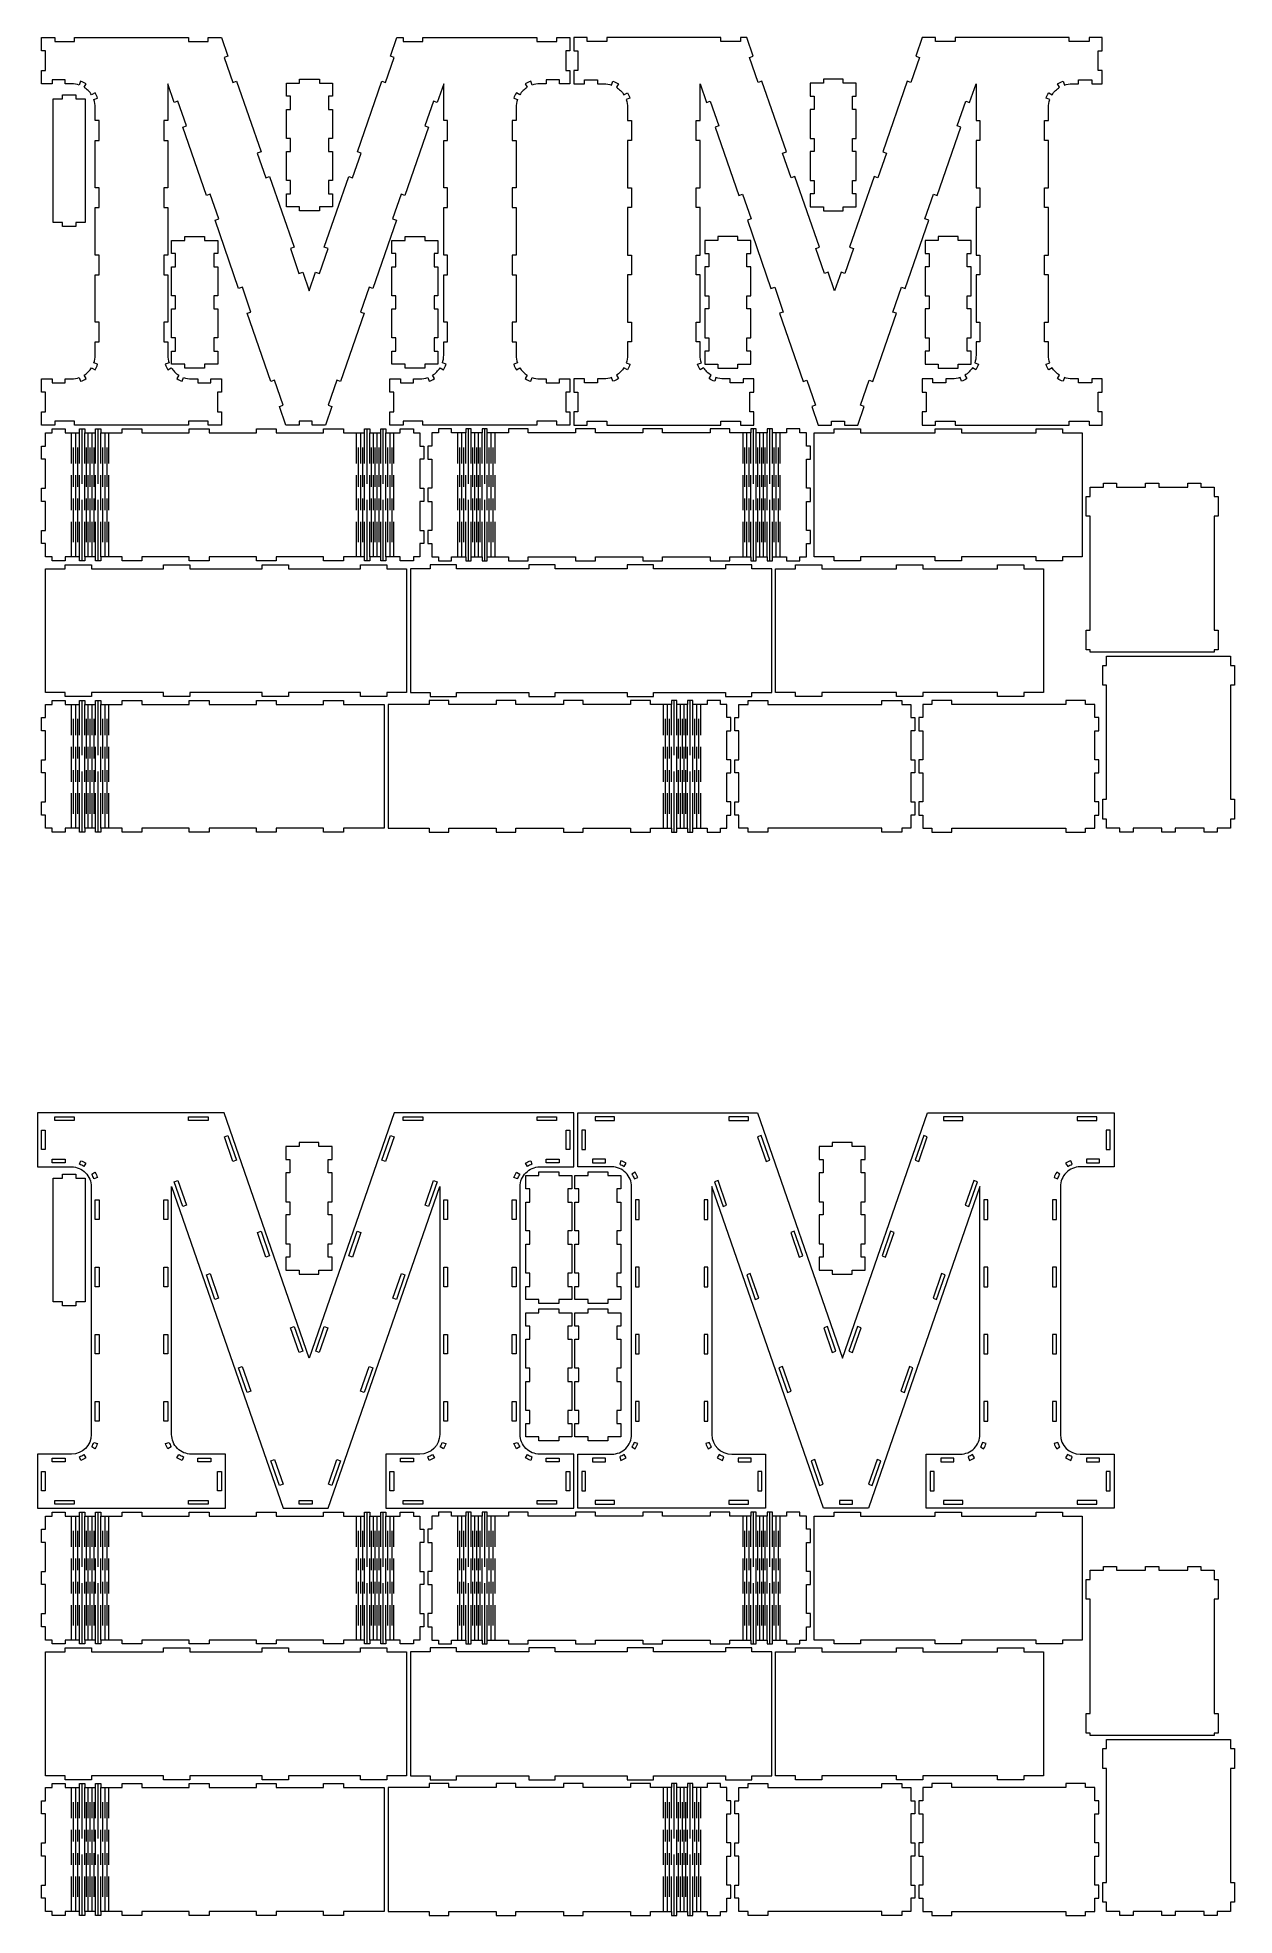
# Model space of a CAD drawing. Header units: millimetres. Extents: x -454 to 454, y -712 to 712.
import ezdxf

# ---------------------------------------------------------------- set-up
doc = ezdxf.new("R2010")
doc.units = ezdxf.units.MM
doc.header["$MEASUREMENT"] = 0
doc.layers.add('Camada 1', color=7, linetype='Continuous')

msp = doc.modelspace()

# ---------------------------------------------------------------- linework, layer by layer
at = {"layer": 'Camada 1', "color": 250, "lineweight": 20}
for points, knots in [([(-161.7591, 418.4594), (-161.7591, 418.4594), (-75.1791, 418.4594), (-75.1791, 418.4594), (-75.1791, 418.4594), (-75.1791, 418.4594), (-75.1791, 421.4594), (-75.1791, 421.4594), (-75.1791, 421.4594), (-75.1791, 421.4594), (-60.1791, 421.4594), (-60.1791, 421.4594), (-60.1791, 421.4594), (-60.1791, 421.4594), (-60.1791, 418.4594), (-60.1791, 418.4594), (-60.1791, 418.4594), (-60.1791, 418.4594), (-50.1791, 418.4594), (-50.1791, 418.4594), (-50.1791, 418.4594), (-50.1791, 418.4594), (-50.1791, 428.4594), (-50.1791, 428.4594), (-50.1791, 428.4594), (-50.1791, 428.4594), (-53.1791, 428.4594), (-53.1791, 428.4594), (-53.1791, 428.4594), (-53.1791, 428.4594), (-53.1791, 443.4594), (-53.1791, 443.4594), (-53.1791, 443.4594), (-53.1791, 443.4594), (-50.1791, 443.4594), (-50.1791, 443.4594), (-50.1791, 443.4594), (-50.1791, 443.4594), (-50.1791, 453.4594), (-50.1791, 453.4594), (-50.1791, 453.4594), (-50.1791, 453.4594), (-58.1838, 453.4594), (-58.1838, 453.4594), (-58.1838, 453.4594), (-58.1838, 453.4594), (-58.1838, 450.4594), (-58.1838, 450.4594), (-58.1838, 450.4594), (-58.1838, 450.4594), (-68.1838, 450.4594), (-68.1838, 450.4594), (-68.1838, 450.4594), (-68.1838, 450.4594), (-68.1838, 453.4594), (-68.1838, 453.4594), (-68.1838, 453.4594), (-68.1838, 453.4594), (-72.9691, 453.4594), (-72.9691, 453.4594), (-72.9691, 453.4594), (-74.9832, 453.4594), (-76.983, 453.7974), (-78.8852, 454.4594), (-78.8852, 454.4594), (-78.8852, 454.4594), (-79.8712, 451.6261), (-79.8712, 451.6261), (-79.8712, 451.6261), (-81.3449, 452.1389), (-82.7569, 452.8144), (-84.0809, 453.6401), (-84.0809, 453.6401), (-84.0809, 453.6401), (-82.4935, 456.1857), (-82.4935, 456.1857), (-82.4935, 456.1857), (-84.8234, 457.6386), (-86.79, 459.6052), (-88.2429, 461.935), (-88.2429, 461.935), (-88.2429, 461.935), (-90.7885, 460.3476), (-90.7885, 460.3476), (-90.7885, 460.3476), (-91.6141, 461.6717), (-92.2896, 463.0836), (-92.8025, 464.5573), (-92.8025, 464.5573), (-92.8025, 464.5573), (-89.9691, 465.5433), (-89.9691, 465.5433), (-89.9691, 465.5433), (-90.6311, 467.4455), (-90.9691, 469.4453), (-90.9691, 471.4594), (-90.9691, 471.4594), (-90.9691, 471.4594), (-90.9691, 481.4594), (-90.9691, 481.4594), (-90.9691, 481.4594), (-90.9691, 481.4594), (-93.9691, 481.4594), (-93.9691, 481.4594), (-93.9691, 481.4594), (-93.9691, 481.4594), (-93.9691, 496.4594), (-93.9691, 496.4594), (-93.9691, 496.4594), (-93.9691, 496.4594), (-90.9691, 496.4594), (-90.9691, 496.4594), (-90.9691, 496.4594), (-90.9691, 496.4594), (-90.9691, 532.4594), (-90.9691, 532.4594), (-90.9691, 532.4594), (-90.9691, 532.4594), (-93.9691, 532.4594), (-93.9691, 532.4594), (-93.9691, 532.4594), (-93.9691, 532.4594), (-93.9691, 547.4594), (-93.9691, 547.4594), (-93.9691, 547.4594), (-93.9691, 547.4594), (-90.9691, 547.4594), (-90.9691, 547.4594), (-90.9691, 547.4594), (-90.9691, 547.4594), (-90.9691, 583.4594), (-90.9691, 583.4594), (-90.9691, 583.4594), (-90.9691, 583.4594), (-93.9691, 583.4594), (-93.9691, 583.4594), (-93.9691, 583.4594), (-93.9691, 583.4594), (-93.9691, 598.4594), (-93.9691, 598.4594), (-93.9691, 598.4594), (-93.9691, 598.4594), (-90.9691, 598.4594), (-90.9691, 598.4594), (-90.9691, 598.4594), (-90.9691, 598.4594), (-90.9691, 634.4594), (-90.9691, 634.4594), (-90.9691, 634.4594), (-90.9691, 634.4594), (-93.9691, 634.4594), (-93.9691, 634.4594), (-93.9691, 634.4594), (-93.9691, 634.4594), (-93.9691, 649.4594), (-93.9691, 649.4594), (-93.9691, 649.4594), (-93.9691, 649.4594), (-90.9691, 649.4594), (-90.9691, 649.4594), (-90.9691, 649.4594), (-90.9691, 649.4594), (-90.9691, 659.4594), (-90.9691, 659.4594), (-90.9691, 659.4594), (-90.9691, 661.4735), (-90.6311, 663.4733), (-89.9691, 665.3755), (-89.9691, 665.3755), (-89.9691, 665.3755), (-92.8025, 666.3615), (-92.8025, 666.3615), (-92.8025, 666.3615), (-92.2896, 667.8352), (-91.6141, 669.2471), (-90.7885, 670.5712), (-90.7885, 670.5712), (-90.7885, 670.5712), (-88.2429, 668.9838), (-88.2429, 668.9838), (-88.2429, 668.9838), (-86.79, 671.3136), (-84.8234, 673.2802), (-82.4935, 674.7331), (-82.4935, 674.7331), (-82.4935, 674.7331), (-84.0809, 677.2787), (-84.0809, 677.2787), (-84.0809, 677.2787), (-82.7569, 678.1044), (-81.3449, 678.7799), (-79.8712, 679.2927), (-79.8712, 679.2927), (-79.8712, 679.2927), (-78.8852, 676.4594), (-78.8852, 676.4594), (-78.8852, 676.4594), (-76.983, 677.1214), (-74.9832, 677.4594), (-72.9691, 677.4594), (-72.9691, 677.4594), (-72.9691, 677.4594), (-68.1838, 677.4594), (-68.1838, 677.4594), (-68.1838, 677.4594), (-68.1838, 677.4594), (-68.1838, 680.4594), (-68.1838, 680.4594), (-68.1838, 680.4594), (-68.1838, 680.4594), (-58.1838, 680.4594), (-58.1838, 680.4594), (-58.1838, 680.4594), (-58.1838, 680.4594), (-58.1838, 677.4594), (-58.1838, 677.4594), (-58.1838, 677.4594), (-58.1838, 677.4594), (-50.1791, 677.4594), (-50.1791, 677.4594), (-50.1791, 677.4594), (-50.1791, 677.4594), (-50.1791, 687.4594), (-50.1791, 687.4594), (-50.1791, 687.4594), (-50.1791, 687.4594), (-53.1791, 687.4594), (-53.1791, 687.4594), (-53.1791, 687.4594), (-53.1791, 687.4594), (-53.1791, 702.4594), (-53.1791, 702.4594), (-53.1791, 702.4594), (-53.1791, 702.4594), (-50.1791, 702.4594), (-50.1791, 702.4594), (-50.1791, 702.4594), (-50.1791, 702.4594), (-50.1791, 712.4594), (-50.1791, 712.4594), (-50.1791, 712.4594), (-50.1791, 712.4594), (-60.1791, 712.4594), (-60.1791, 712.4594), (-60.1791, 712.4594), (-60.1791, 712.4594), (-60.1791, 709.4594), (-60.1791, 709.4594), (-60.1791, 709.4594), (-60.1791, 709.4594), (-75.1791, 709.4594), (-75.1791, 709.4594), (-75.1791, 709.4594), (-75.1791, 709.4594), (-75.1791, 712.4594), (-75.1791, 712.4594), (-75.1791, 712.4594), (-75.1791, 712.4594), (-161.7591, 712.4594), (-161.7591, 712.4594), (-161.7591, 712.4594), (-161.7591, 712.4594), (-161.7591, 709.4594), (-161.7591, 709.4594), (-161.7591, 709.4594), (-161.7591, 709.4594), (-176.7591, 709.4594), (-176.7591, 709.4594), (-176.7591, 709.4594), (-176.7591, 709.4594), (-176.7591, 712.4594), (-176.7591, 712.4594), (-176.7591, 712.4594), (-176.7591, 712.4594), (-181.4676, 712.4594), (-181.4676, 712.4594), (-181.4676, 712.4594), (-181.4676, 712.4594), (-186.3779, 698.2859), (-186.3779, 698.2859), (-186.3779, 698.2859), (-186.3779, 698.2859), (-183.5432, 697.3038), (-183.5432, 697.3038), (-183.5432, 697.3038), (-183.5432, 697.3038), (-190.0904, 678.4058), (-190.0904, 678.4058), (-190.0904, 678.4058), (-190.0904, 678.4058), (-192.9251, 679.3879), (-192.9251, 679.3879), (-192.9251, 679.3879), (-192.9251, 679.3879), (-211.4867, 625.8107), (-211.4867, 625.8107), (-211.4867, 625.8107), (-211.4867, 625.8107), (-208.652, 624.8287), (-208.652, 624.8287), (-208.652, 624.8287), (-208.652, 624.8287), (-215.1991, 605.9307), (-215.1991, 605.9307), (-215.1991, 605.9307), (-215.1991, 605.9307), (-218.0338, 606.9127), (-218.0338, 606.9127), (-218.0338, 606.9127), (-218.0338, 606.9127), (-236.5954, 553.3356), (-236.5954, 553.3356), (-236.5954, 553.3356), (-236.5954, 553.3356), (-233.7607, 552.3535), (-233.7607, 552.3535), (-233.7607, 552.3535), (-233.7607, 552.3535), (-240.3079, 533.4555), (-240.3079, 533.4555), (-240.3079, 533.4555), (-240.3079, 533.4555), (-243.1426, 534.4376), (-243.1426, 534.4376), (-243.1426, 534.4376), (-243.1426, 534.4376), (-248.0529, 520.2641), (-248.0529, 520.2641), (-248.0529, 520.2641), (-248.0529, 520.2641), (-252.9633, 534.4376), (-252.9633, 534.4376), (-252.9633, 534.4376), (-252.9633, 534.4376), (-255.798, 533.4555), (-255.798, 533.4555), (-255.798, 533.4555), (-255.798, 533.4555), (-262.3451, 552.3535), (-262.3451, 552.3535), (-262.3451, 552.3535), (-262.3451, 552.3535), (-259.5104, 553.3356), (-259.5104, 553.3356), (-259.5104, 553.3356), (-259.5104, 553.3356), (-278.072, 606.9127), (-278.072, 606.9127), (-278.072, 606.9127), (-278.072, 606.9127), (-280.9067, 605.9307), (-280.9067, 605.9307), (-280.9067, 605.9307), (-280.9067, 605.9307), (-287.4539, 624.8287), (-287.4539, 624.8287), (-287.4539, 624.8287), (-287.4539, 624.8287), (-284.6192, 625.8107), (-284.6192, 625.8107), (-284.6192, 625.8107), (-284.6192, 625.8107), (-303.1808, 679.3879), (-303.1808, 679.3879), (-303.1808, 679.3879), (-303.1808, 679.3879), (-306.0155, 678.4058), (-306.0155, 678.4058), (-306.0155, 678.4058), (-306.0155, 678.4058), (-312.5626, 697.3038), (-312.5626, 697.3038), (-312.5626, 697.3038), (-312.5626, 697.3038), (-309.7279, 698.2859), (-309.7279, 698.2859), (-309.7279, 698.2859), (-309.7279, 698.2859), (-314.6383, 712.4594), (-314.6383, 712.4594), (-314.6383, 712.4594), (-314.6383, 712.4594), (-324.6383, 712.4594), (-324.6383, 712.4594), (-324.6383, 712.4594), (-324.6383, 712.4594), (-324.6383, 709.4594), (-324.6383, 709.4594), (-324.6383, 709.4594), (-324.6383, 709.4594), (-339.6383, 709.4594), (-339.6383, 709.4594), (-339.6383, 709.4594), (-339.6383, 709.4594), (-339.6383, 712.4594), (-339.6383, 712.4594), (-339.6383, 712.4594), (-339.6383, 712.4594), (-426.2183, 712.4594), (-426.2183, 712.4594), (-426.2183, 712.4594), (-426.2183, 712.4594), (-426.2183, 709.4594), (-426.2183, 709.4594), (-426.2183, 709.4594), (-426.2183, 709.4594), (-441.2183, 709.4594), (-441.2183, 709.4594), (-441.2183, 709.4594), (-441.2183, 709.4594), (-441.2183, 712.4594), (-441.2183, 712.4594), (-441.2183, 712.4594), (-441.2183, 712.4594), (-451.2183, 712.4594), (-451.2183, 712.4594), (-451.2183, 712.4594), (-451.2183, 712.4594), (-451.2183, 702.4594), (-451.2183, 702.4594), (-451.2183, 702.4594), (-451.2183, 702.4594), (-448.2183, 702.4594), (-448.2183, 702.4594), (-448.2183, 702.4594), (-448.2183, 702.4594), (-448.2183, 687.4594), (-448.2183, 687.4594), (-448.2183, 687.4594), (-448.2183, 687.4594), (-451.2183, 687.4594), (-451.2183, 687.4594), (-451.2183, 687.4594), (-451.2183, 687.4594), (-451.2183, 677.4594), (-451.2183, 677.4594), (-451.2183, 677.4594), (-451.2183, 677.4594), (-443.2136, 677.4594), (-443.2136, 677.4594), (-443.2136, 677.4594), (-443.2136, 677.4594), (-443.2136, 680.4594), (-443.2136, 680.4594), (-443.2136, 680.4594), (-443.2136, 680.4594), (-433.2136, 680.4594), (-433.2136, 680.4594), (-433.2136, 680.4594), (-433.2136, 680.4594), (-433.2136, 677.4594), (-433.2136, 677.4594), (-433.2136, 677.4594), (-433.2136, 677.4594), (-428.4283, 677.4594), (-428.4283, 677.4594), (-428.4283, 677.4594), (-426.4142, 677.4594), (-424.4144, 677.1214), (-422.5122, 676.4594), (-422.5122, 676.4594), (-422.5122, 676.4594), (-421.5262, 679.2927), (-421.5262, 679.2927), (-421.5262, 679.2927), (-420.0525, 678.7799), (-418.6405, 678.1044), (-417.3165, 677.2787), (-417.3165, 677.2787), (-417.3165, 677.2787), (-418.9039, 674.7331), (-418.9039, 674.7331), (-418.9039, 674.7331), (-416.574, 673.2802), (-414.6074, 671.3136), (-413.1545, 668.9838), (-413.1545, 668.9838), (-413.1545, 668.9838), (-410.6089, 670.5712), (-410.6089, 670.5712), (-410.6089, 670.5712), (-409.7833, 669.2471), (-409.1078, 667.8352), (-408.5949, 666.3615), (-408.5949, 666.3615), (-408.5949, 666.3615), (-411.4283, 665.3755), (-411.4283, 665.3755), (-411.4283, 665.3755), (-410.7663, 663.4733), (-410.4283, 661.4735), (-410.4283, 659.4594), (-410.4283, 659.4594), (-410.4283, 659.4594), (-410.4283, 649.4594), (-410.4283, 649.4594), (-410.4283, 649.4594), (-410.4283, 649.4594), (-407.4283, 649.4594), (-407.4283, 649.4594), (-407.4283, 649.4594), (-407.4283, 649.4594), (-407.4283, 634.4594), (-407.4283, 634.4594), (-407.4283, 634.4594), (-407.4283, 634.4594), (-410.4283, 634.4594), (-410.4283, 634.4594), (-410.4283, 634.4594), (-410.4283, 634.4594), (-410.4283, 598.4594), (-410.4283, 598.4594), (-410.4283, 598.4594), (-410.4283, 598.4594), (-407.4283, 598.4594), (-407.4283, 598.4594), (-407.4283, 598.4594), (-407.4283, 598.4594), (-407.4283, 583.4594), (-407.4283, 583.4594), (-407.4283, 583.4594), (-407.4283, 583.4594), (-410.4283, 583.4594), (-410.4283, 583.4594), (-410.4283, 583.4594), (-410.4283, 583.4594), (-410.4283, 547.4594), (-410.4283, 547.4594), (-410.4283, 547.4594), (-410.4283, 547.4594), (-407.4283, 547.4594), (-407.4283, 547.4594), (-407.4283, 547.4594), (-407.4283, 547.4594), (-407.4283, 532.4594), (-407.4283, 532.4594), (-407.4283, 532.4594), (-407.4283, 532.4594), (-410.4283, 532.4594), (-410.4283, 532.4594), (-410.4283, 532.4594), (-410.4283, 532.4594), (-410.4283, 496.4594), (-410.4283, 496.4594), (-410.4283, 496.4594), (-410.4283, 496.4594), (-407.4283, 496.4594), (-407.4283, 496.4594), (-407.4283, 496.4594), (-407.4283, 496.4594), (-407.4283, 481.4594), (-407.4283, 481.4594), (-407.4283, 481.4594), (-407.4283, 481.4594), (-410.4283, 481.4594), (-410.4283, 481.4594), (-410.4283, 481.4594), (-410.4283, 481.4594), (-410.4283, 471.4593), (-410.4283, 471.4593), (-410.4283, 471.4593), (-410.4283, 469.4453), (-410.7663, 467.4455), (-411.4283, 465.5433), (-411.4283, 465.5433), (-411.4283, 465.5433), (-408.5949, 464.5573), (-408.5949, 464.5573), (-408.5949, 464.5573), (-409.1078, 463.0836), (-409.7833, 461.6717), (-410.6089, 460.3476), (-410.6089, 460.3476), (-410.6089, 460.3476), (-413.1545, 461.935), (-413.1545, 461.935), (-413.1545, 461.935), (-414.6074, 459.6052), (-416.574, 457.6386), (-418.9039, 456.1857), (-418.9039, 456.1857), (-418.9039, 456.1857), (-417.3165, 453.6401), (-417.3165, 453.6401), (-417.3165, 453.6401), (-418.6405, 452.8144), (-420.0525, 452.1389), (-421.5262, 451.6261), (-421.5262, 451.6261), (-421.5262, 451.6261), (-422.5122, 454.4594), (-422.5122, 454.4594), (-422.5122, 454.4594), (-424.4144, 453.7974), (-426.4142, 453.4594), (-428.4283, 453.4594), (-428.4283, 453.4594), (-428.4283, 453.4594), (-433.2136, 453.4594), (-433.2136, 453.4594), (-433.2136, 453.4594), (-433.2136, 453.4594), (-433.2136, 450.4594), (-433.2136, 450.4594), (-433.2136, 450.4594), (-433.2136, 450.4594), (-443.2136, 450.4594), (-443.2136, 450.4594), (-443.2136, 450.4594), (-443.2136, 450.4594), (-443.2136, 453.4594), (-443.2136, 453.4594), (-443.2136, 453.4594), (-443.2136, 453.4594), (-451.2183, 453.4594), (-451.2183, 453.4594), (-451.2183, 453.4594), (-451.2183, 453.4594), (-451.2183, 443.4594), (-451.2183, 443.4594), (-451.2183, 443.4594), (-451.2183, 443.4594), (-448.2183, 443.4594), (-448.2183, 443.4594), (-448.2183, 443.4594), (-448.2183, 443.4594), (-448.2183, 428.4594), (-448.2183, 428.4594), (-448.2183, 428.4594), (-448.2183, 428.4594), (-451.2183, 428.4594), (-451.2183, 428.4594), (-451.2183, 428.4594), (-451.2183, 428.4594), (-451.2183, 418.4594), (-451.2183, 418.4594), (-451.2183, 418.4594), (-451.2183, 418.4594), (-441.2183, 418.4594), (-441.2183, 418.4594), (-441.2183, 418.4594), (-441.2183, 418.4594), (-441.2183, 421.4594), (-441.2183, 421.4594), (-441.2183, 421.4594), (-441.2183, 421.4594), (-426.2183, 421.4594), (-426.2183, 421.4594), (-426.2183, 421.4594), (-426.2183, 421.4594), (-426.2183, 418.4594), (-426.2183, 418.4594), (-426.2183, 418.4594), (-426.2183, 418.4594), (-339.6383, 418.4594), (-339.6383, 418.4594), (-339.6383, 418.4594), (-339.6383, 418.4594), (-339.6383, 421.4594), (-339.6383, 421.4594), (-339.6383, 421.4594), (-339.6383, 421.4594), (-324.6383, 421.4594), (-324.6383, 421.4594), (-324.6383, 421.4594), (-324.6383, 421.4594), (-324.6383, 418.4594), (-324.6383, 418.4594), (-324.6383, 418.4594), (-324.6383, 418.4594), (-314.6383, 418.4594), (-314.6383, 418.4594), (-314.6383, 418.4594), (-314.6383, 418.4594), (-314.6383, 428.4594), (-314.6383, 428.4594), (-314.6383, 428.4594), (-314.6383, 428.4594), (-317.6383, 428.4594), (-317.6383, 428.4594), (-317.6383, 428.4594), (-317.6383, 428.4594), (-317.6383, 443.4594), (-317.6383, 443.4594), (-317.6383, 443.4594), (-317.6383, 443.4594), (-314.6383, 443.4594), (-314.6383, 443.4594), (-314.6383, 443.4594), (-314.6383, 443.4594), (-314.6383, 453.4594), (-314.6383, 453.4594), (-314.6383, 453.4594), (-314.6383, 453.4594), (-322.6429, 453.4594), (-322.6429, 453.4594), (-322.6429, 453.4594), (-322.6429, 453.4594), (-322.6429, 450.4594), (-322.6429, 450.4594), (-322.6429, 450.4594), (-322.6429, 450.4594), (-332.6429, 450.4594), (-332.6429, 450.4594), (-332.6429, 450.4594), (-332.6429, 450.4594), (-332.6429, 453.4594), (-332.6429, 453.4594), (-332.6429, 453.4594), (-332.6429, 453.4594), (-337.4283, 453.4594), (-337.4283, 453.4594), (-337.4283, 453.4594), (-339.4423, 453.4594), (-341.4421, 453.7974), (-343.3443, 454.4594), (-343.3443, 454.4594), (-343.3443, 454.4594), (-344.3303, 451.6261), (-344.3303, 451.6261), (-344.3303, 451.6261), (-345.804, 452.1389), (-347.216, 452.8144), (-348.54, 453.6401), (-348.54, 453.6401), (-348.54, 453.6401), (-346.9526, 456.1857), (-346.9526, 456.1857), (-346.9526, 456.1857), (-349.2825, 457.6386), (-351.2491, 459.6052), (-352.702, 461.935), (-352.702, 461.935), (-352.702, 461.935), (-355.2476, 460.3476), (-355.2476, 460.3476), (-355.2476, 460.3476), (-356.0732, 461.6717), (-356.7487, 463.0836), (-357.2616, 464.5573), (-357.2616, 464.5573), (-357.2616, 464.5573), (-354.4283, 465.5433), (-354.4283, 465.5433), (-354.4283, 465.5433), (-355.0902, 467.4455), (-355.4283, 469.4453), (-355.4283, 471.4594), (-355.4283, 471.4594), (-355.4283, 471.4594), (-355.4283, 481.4594), (-355.4283, 481.4594), (-355.4283, 481.4594), (-355.4283, 481.4594), (-358.4283, 481.4594), (-358.4283, 481.4594), (-358.4283, 481.4594), (-358.4283, 481.4594), (-358.4283, 496.4594), (-358.4283, 496.4594), (-358.4283, 496.4594), (-358.4283, 496.4594), (-355.4283, 496.4594), (-355.4283, 496.4594), (-355.4283, 496.4594), (-355.4283, 496.4594), (-355.4283, 532.4594), (-355.4283, 532.4594), (-355.4283, 532.4594), (-355.4283, 532.4594), (-358.4283, 532.4594), (-358.4283, 532.4594), (-358.4283, 532.4594), (-358.4283, 532.4594), (-358.4283, 547.4594), (-358.4283, 547.4594), (-358.4283, 547.4594), (-358.4283, 547.4594), (-355.4283, 547.4594), (-355.4283, 547.4594), (-355.4283, 547.4594), (-355.4283, 547.4594), (-355.4283, 583.4594), (-355.4283, 583.4594), (-355.4283, 583.4594), (-355.4283, 583.4594), (-358.4283, 583.4594), (-358.4283, 583.4594), (-358.4283, 583.4594), (-358.4283, 583.4594), (-358.4283, 598.4594), (-358.4283, 598.4594), (-358.4283, 598.4594), (-358.4283, 598.4594), (-355.4283, 598.4594), (-355.4283, 598.4594), (-355.4283, 598.4594), (-355.4283, 598.4594), (-355.4283, 634.4594), (-355.4283, 634.4594), (-355.4283, 634.4594), (-355.4283, 634.4594), (-358.4283, 634.4594), (-358.4283, 634.4594), (-358.4283, 634.4594), (-358.4283, 634.4594), (-358.4283, 649.4594), (-358.4283, 649.4594), (-358.4283, 649.4594), (-358.4283, 649.4594), (-355.4283, 649.4594), (-355.4283, 649.4594), (-355.4283, 649.4594), (-355.4283, 649.4594), (-355.4283, 677.4594), (-355.4283, 677.4594), (-355.4283, 677.4594), (-355.4283, 677.4594), (-350.5179, 663.2859), (-350.5179, 663.2859), (-350.5179, 663.2859), (-350.5179, 663.2859), (-347.6832, 664.268), (-347.6832, 664.268), (-347.6832, 664.268), (-347.6832, 664.268), (-341.136, 645.3699), (-341.136, 645.3699), (-341.136, 645.3699), (-341.136, 645.3699), (-343.9708, 644.3879), (-343.9708, 644.3879), (-343.9708, 644.3879), (-343.9708, 644.3879), (-326.064, 592.7009), (-326.064, 592.7009), (-326.064, 592.7009), (-326.064, 592.7009), (-323.2293, 593.683), (-323.2293, 593.683), (-323.2293, 593.683), (-323.2293, 593.683), (-316.6822, 574.785), (-316.6822, 574.785), (-316.6822, 574.785), (-316.6822, 574.785), (-319.5169, 573.8029), (-319.5169, 573.8029), (-319.5169, 573.8029), (-319.5169, 573.8029), (-301.6101, 522.1159), (-301.6101, 522.1159), (-301.6101, 522.1159), (-301.6101, 522.1159), (-298.7754, 523.098), (-298.7754, 523.098), (-298.7754, 523.098), (-298.7754, 523.098), (-292.2283, 504.2), (-292.2283, 504.2), (-292.2283, 504.2), (-292.2283, 504.2), (-295.063, 503.2179), (-295.063, 503.2179), (-295.063, 503.2179), (-295.063, 503.2179), (-277.1562, 451.5309), (-277.1562, 451.5309), (-277.1562, 451.5309), (-277.1562, 451.5309), (-274.3215, 452.513), (-274.3215, 452.513), (-274.3215, 452.513), (-274.3215, 452.513), (-267.7744, 433.615), (-267.7744, 433.615), (-267.7744, 433.615), (-267.7744, 433.615), (-270.6091, 432.6329), (-270.6091, 432.6329), (-270.6091, 432.6329), (-270.6091, 432.6329), (-265.6987, 418.4594), (-265.6987, 418.4594), (-265.6987, 418.4594), (-265.6987, 418.4594), (-255.6987, 418.4594), (-255.6987, 418.4594), (-255.6987, 418.4594), (-255.6987, 418.4594), (-255.6987, 421.4594), (-255.6987, 421.4594), (-255.6987, 421.4594), (-255.6987, 421.4594), (-245.6987, 421.4594), (-245.6987, 421.4594), (-245.6987, 421.4594), (-245.6987, 421.4594), (-245.6987, 418.4594), (-245.6987, 418.4594), (-245.6987, 418.4594), (-245.6987, 418.4594), (-235.6987, 418.4594), (-235.6987, 418.4594), (-235.6987, 418.4594), (-235.6987, 418.4594), (-230.7883, 432.6329), (-230.7883, 432.6329), (-230.7883, 432.6329), (-230.7883, 432.6329), (-233.623, 433.615), (-233.623, 433.615), (-233.623, 433.615), (-233.623, 433.615), (-227.0759, 452.513), (-227.0759, 452.513), (-227.0759, 452.513), (-227.0759, 452.513), (-224.2412, 451.5309), (-224.2412, 451.5309), (-224.2412, 451.5309), (-224.2412, 451.5309), (-206.3344, 503.2179), (-206.3344, 503.2179), (-206.3344, 503.2179), (-206.3344, 503.2179), (-209.1691, 504.2), (-209.1691, 504.2), (-209.1691, 504.2), (-209.1691, 504.2), (-202.622, 523.098), (-202.622, 523.098), (-202.622, 523.098), (-202.622, 523.098), (-199.7873, 522.1159), (-199.7873, 522.1159), (-199.7873, 522.1159), (-199.7873, 522.1159), (-181.8805, 573.8029), (-181.8805, 573.8029), (-181.8805, 573.8029), (-181.8805, 573.8029), (-184.7152, 574.785), (-184.7152, 574.785), (-184.7152, 574.785), (-184.7152, 574.785), (-178.1681, 593.683), (-178.1681, 593.683), (-178.1681, 593.683), (-178.1681, 593.683), (-175.3334, 592.7009), (-175.3334, 592.7009), (-175.3334, 592.7009), (-175.3334, 592.7009), (-157.4266, 644.3879), (-157.4266, 644.3879), (-157.4266, 644.3879), (-157.4266, 644.3879), (-160.2614, 645.3699), (-160.2614, 645.3699), (-160.2614, 645.3699), (-160.2614, 645.3699), (-153.7142, 664.268), (-153.7142, 664.268), (-153.7142, 664.268), (-153.7142, 664.268), (-150.8795, 663.2859), (-150.8795, 663.2859), (-150.8795, 663.2859), (-150.8795, 663.2859), (-145.9691, 677.4594), (-145.9691, 677.4594), (-145.9691, 677.4594), (-145.9691, 677.4594), (-145.9691, 649.4594), (-145.9691, 649.4594), (-145.9691, 649.4594), (-145.9691, 649.4594), (-142.9691, 649.4594), (-142.9691, 649.4594), (-142.9691, 649.4594), (-142.9691, 649.4594), (-142.9691, 634.4594), (-142.9691, 634.4594), (-142.9691, 634.4594), (-142.9691, 634.4594), (-145.9691, 634.4594), (-145.9691, 634.4594), (-145.9691, 634.4594), (-145.9691, 634.4594), (-145.9691, 598.4594), (-145.9691, 598.4594), (-145.9691, 598.4594), (-145.9691, 598.4594), (-142.9691, 598.4594), (-142.9691, 598.4594), (-142.9691, 598.4594), (-142.9691, 598.4594), (-142.9691, 583.4594), (-142.9691, 583.4594), (-142.9691, 583.4594), (-142.9691, 583.4594), (-145.9691, 583.4594), (-145.9691, 583.4594), (-145.9691, 583.4594), (-145.9691, 583.4594), (-145.9691, 547.4594), (-145.9691, 547.4594), (-145.9691, 547.4594), (-145.9691, 547.4594), (-142.9691, 547.4594), (-142.9691, 547.4594), (-142.9691, 547.4594), (-142.9691, 547.4594), (-142.9691, 532.4594), (-142.9691, 532.4594), (-142.9691, 532.4594), (-142.9691, 532.4594), (-145.9691, 532.4594), (-145.9691, 532.4594), (-145.9691, 532.4594), (-145.9691, 532.4594), (-145.9691, 496.4594), (-145.9691, 496.4594), (-145.9691, 496.4594), (-145.9691, 496.4594), (-142.9691, 496.4594), (-142.9691, 496.4594), (-142.9691, 496.4594), (-142.9691, 496.4594), (-142.9691, 481.4594), (-142.9691, 481.4594), (-142.9691, 481.4594), (-142.9691, 481.4594), (-145.9691, 481.4594), (-145.9691, 481.4594), (-145.9691, 481.4594), (-145.9691, 481.4594), (-145.9691, 471.4593), (-145.9691, 471.4593), (-145.9691, 471.4593), (-145.9692, 469.4453), (-146.3072, 467.4455), (-146.9691, 465.5433), (-146.9691, 465.5433), (-146.9691, 465.5433), (-144.1358, 464.5573), (-144.1358, 464.5573), (-144.1358, 464.5573), (-144.6487, 463.0836), (-145.3242, 461.6717), (-146.1498, 460.3476), (-146.1498, 460.3476), (-146.1498, 460.3476), (-148.6954, 461.935), (-148.6954, 461.935), (-148.6954, 461.935), (-150.1483, 459.6052), (-152.1149, 457.6386), (-154.4448, 456.1857), (-154.4448, 456.1857), (-154.4448, 456.1857), (-152.8574, 453.6401), (-152.8574, 453.6401), (-152.8574, 453.6401), (-154.1814, 452.8144), (-155.5934, 452.1389), (-157.0671, 451.6261), (-157.0671, 451.6261), (-157.0671, 451.6261), (-158.0531, 454.4594), (-158.0531, 454.4594), (-158.0531, 454.4594), (-159.9553, 453.7974), (-161.9551, 453.4594), (-163.9691, 453.4594), (-163.9691, 453.4594), (-163.9691, 453.4594), (-168.7545, 453.4594), (-168.7545, 453.4594), (-168.7545, 453.4594), (-168.7545, 453.4594), (-168.7545, 450.4594), (-168.7545, 450.4594), (-168.7545, 450.4594), (-168.7545, 450.4594), (-178.7545, 450.4594), (-178.7545, 450.4594), (-178.7545, 450.4594), (-178.7545, 450.4594), (-178.7545, 453.4594), (-178.7545, 453.4594), (-178.7545, 453.4594), (-178.7545, 453.4594), (-186.7591, 453.4594), (-186.7591, 453.4594), (-186.7591, 453.4594), (-186.7591, 453.4594), (-186.7591, 443.4594), (-186.7591, 443.4594), (-186.7591, 443.4594), (-186.7591, 443.4594), (-183.7591, 443.4594), (-183.7591, 443.4594), (-183.7591, 443.4594), (-183.7591, 443.4594), (-183.7591, 428.4594), (-183.7591, 428.4594), (-183.7591, 428.4594), (-183.7591, 428.4594), (-186.7591, 428.4594), (-186.7591, 428.4594), (-186.7591, 428.4594), (-186.7591, 428.4594), (-186.7591, 418.4594), (-186.7591, 418.4594), (-186.7591, 418.4594), (-186.7591, 418.4594), (-176.7591, 418.4594), (-176.7591, 418.4594), (-176.7591, 418.4594), (-176.7591, 418.4594), (-176.7591, 421.4594), (-176.7591, 421.4594), (-176.7591, 421.4594), (-176.7591, 421.4594), (-161.7591, 421.4594), (-161.7591, 421.4594), (-161.7591, 421.4594), (-161.7591, 421.4594), (-161.7591, 418.4594), (-161.7591, 418.4594)], [0, 0, 0, 0, 0.003521127, 0.003521127, 0.003521127, 0.003521127, 0.007042254, 0.007042254, 0.007042254, 0.007042254, 0.01056338, 0.01056338, 0.01056338, 0.01056338, 0.014084507, 0.014084507, 0.014084507, 0.014084507, 0.017605634, 0.017605634, 0.017605634, 0.017605634, 0.021126761, 0.021126761, 0.021126761, 0.021126761, 0.024647887, 0.024647887, 0.024647887, 0.024647887, 0.028169014, 0.028169014, 0.028169014, 0.028169014, 0.031690141, 0.031690141, 0.031690141, 0.031690141, 0.035211268, 0.035211268, 0.035211268, 0.035211268, 0.038732394, 0.038732394, 0.038732394, 0.038732394, 0.042253521, 0.042253521, 0.042253521, 0.042253521, 0.045774648, 0.045774648, 0.045774648, 0.045774648, 0.049295775, 0.049295775, 0.049295775, 0.049295775, 0.052816901, 0.052816901, 0.052816901, 0.052816901, 0.056338028, 0.056338028, 0.056338028, 0.056338028, 0.059859155, 0.059859155, 0.059859155, 0.059859155, 0.063380282, 0.063380282, 0.063380282, 0.063380282, 0.066901408, 0.066901408, 0.066901408, 0.066901408, 0.070422535, 0.070422535, 0.070422535, 0.070422535, 0.073943662, 0.073943662, 0.073943662, 0.073943662, 0.077464789, 0.077464789, 0.077464789, 0.077464789, 0.080985915, 0.080985915, 0.080985915, 0.080985915, 0.084507042, 0.084507042, 0.084507042, 0.084507042, 0.088028169, 0.088028169, 0.088028169, 0.088028169, 0.091549296, 0.091549296, 0.091549296, 0.091549296, 0.095070423, 0.095070423, 0.095070423, 0.095070423, 0.098591549, 0.098591549, 0.098591549, 0.098591549, 0.102112676, 0.102112676, 0.102112676, 0.102112676, 0.105633803, 0.105633803, 0.105633803, 0.105633803, 0.10915493, 0.10915493, 0.10915493, 0.10915493, 0.112676056, 0.112676056, 0.112676056, 0.112676056, 0.116197183, 0.116197183, 0.116197183, 0.116197183, 0.11971831, 0.11971831, 0.11971831, 0.11971831, 0.123239437, 0.123239437, 0.123239437, 0.123239437, 0.126760563, 0.126760563, 0.126760563, 0.126760563, 0.13028169, 0.13028169, 0.13028169, 0.13028169, 0.133802817, 0.133802817, 0.133802817, 0.133802817, 0.137323944, 0.137323944, 0.137323944, 0.137323944, 0.14084507, 0.14084507, 0.14084507, 0.14084507, 0.144366197, 0.144366197, 0.144366197, 0.144366197, 0.147887324, 0.147887324, 0.147887324, 0.147887324, 0.151408451, 0.151408451, 0.151408451, 0.151408451, 0.154929577, 0.154929577, 0.154929577, 0.154929577, 0.158450704, 0.158450704, 0.158450704, 0.158450704, 0.161971831, 0.161971831, 0.161971831, 0.161971831, 0.165492958, 0.165492958, 0.165492958, 0.165492958, 0.169014085, 0.169014085, 0.169014085, 0.169014085, 0.172535211, 0.172535211, 0.172535211, 0.172535211, 0.176056338, 0.176056338, 0.176056338, 0.176056338, 0.179577465, 0.179577465, 0.179577465, 0.179577465, 0.183098592, 0.183098592, 0.183098592, 0.183098592, 0.186619718, 0.186619718, 0.186619718, 0.186619718, 0.190140845, 0.190140845, 0.190140845, 0.190140845, 0.193661972, 0.193661972, 0.193661972, 0.193661972, 0.197183099, 0.197183099, 0.197183099, 0.197183099, 0.200704225, 0.200704225, 0.200704225, 0.200704225, 0.204225352, 0.204225352, 0.204225352, 0.204225352, 0.207746479, 0.207746479, 0.207746479, 0.207746479, 0.211267606, 0.211267606, 0.211267606, 0.211267606, 0.214788732, 0.214788732, 0.214788732, 0.214788732, 0.218309859, 0.218309859, 0.218309859, 0.218309859, 0.221830986, 0.221830986, 0.221830986, 0.221830986, 0.225352113, 0.225352113, 0.225352113, 0.225352113, 0.228873239, 0.228873239, 0.228873239, 0.228873239, 0.232394366, 0.232394366, 0.232394366, 0.232394366, 0.235915493, 0.235915493, 0.235915493, 0.235915493, 0.23943662, 0.23943662, 0.23943662, 0.23943662, 0.242957746, 0.242957746, 0.242957746, 0.242957746, 0.246478873, 0.246478873, 0.246478873, 0.246478873, 0.25, 0.25, 0.25, 0.25, 0.253521127, 0.253521127, 0.253521127, 0.253521127, 0.257042254, 0.257042254, 0.257042254, 0.257042254, 0.26056338, 0.26056338, 0.26056338, 0.26056338, 0.264084507, 0.264084507, 0.264084507, 0.264084507, 0.267605634, 0.267605634, 0.267605634, 0.267605634, 0.271126761, 0.271126761, 0.271126761, 0.271126761, 0.274647887, 0.274647887, 0.274647887, 0.274647887, 0.278169014, 0.278169014, 0.278169014, 0.278169014, 0.281690141, 0.281690141, 0.281690141, 0.281690141, 0.285211268, 0.285211268, 0.285211268, 0.285211268, 0.288732394, 0.288732394, 0.288732394, 0.288732394, 0.292253521, 0.292253521, 0.292253521, 0.292253521, 0.295774648, 0.295774648, 0.295774648, 0.295774648, 0.299295775, 0.299295775, 0.299295775, 0.299295775, 0.302816901, 0.302816901, 0.302816901, 0.302816901, 0.306338028, 0.306338028, 0.306338028, 0.306338028, 0.309859155, 0.309859155, 0.309859155, 0.309859155, 0.313380282, 0.313380282, 0.313380282, 0.313380282, 0.316901408, 0.316901408, 0.316901408, 0.316901408, 0.320422535, 0.320422535, 0.320422535, 0.320422535, 0.323943662, 0.323943662, 0.323943662, 0.323943662, 0.327464789, 0.327464789, 0.327464789, 0.327464789, 0.330985915, 0.330985915, 0.330985915, 0.330985915, 0.334507042, 0.334507042, 0.334507042, 0.334507042, 0.338028169, 0.338028169, 0.338028169, 0.338028169, 0.341549296, 0.341549296, 0.341549296, 0.341549296, 0.345070423, 0.345070423, 0.345070423, 0.345070423, 0.348591549, 0.348591549, 0.348591549, 0.348591549, 0.352112676, 0.352112676, 0.352112676, 0.352112676, 0.355633803, 0.355633803, 0.355633803, 0.355633803, 0.35915493, 0.35915493, 0.35915493, 0.35915493, 0.362676056, 0.362676056, 0.362676056, 0.362676056, 0.366197183, 0.366197183, 0.366197183, 0.366197183, 0.36971831, 0.36971831, 0.36971831, 0.36971831, 0.373239437, 0.373239437, 0.373239437, 0.373239437, 0.376760563, 0.376760563, 0.376760563, 0.376760563, 0.38028169, 0.38028169, 0.38028169, 0.38028169, 0.383802817, 0.383802817, 0.383802817, 0.383802817, 0.387323944, 0.387323944, 0.387323944, 0.387323944, 0.39084507, 0.39084507, 0.39084507, 0.39084507, 0.394366197, 0.394366197, 0.394366197, 0.394366197, 0.397887324, 0.397887324, 0.397887324, 0.397887324, 0.401408451, 0.401408451, 0.401408451, 0.401408451, 0.404929577, 0.404929577, 0.404929577, 0.404929577, 0.408450704, 0.408450704, 0.408450704, 0.408450704, 0.411971831, 0.411971831, 0.411971831, 0.411971831, 0.415492958, 0.415492958, 0.415492958, 0.415492958, 0.419014085, 0.419014085, 0.419014085, 0.419014085, 0.422535211, 0.422535211, 0.422535211, 0.422535211, 0.426056338, 0.426056338, 0.426056338, 0.426056338, 0.429577465, 0.429577465, 0.429577465, 0.429577465, 0.433098592, 0.433098592, 0.433098592, 0.433098592, 0.436619718, 0.436619718, 0.436619718, 0.436619718, 0.440140845, 0.440140845, 0.440140845, 0.440140845, 0.443661972, 0.443661972, 0.443661972, 0.443661972, 0.447183099, 0.447183099, 0.447183099, 0.447183099, 0.450704225, 0.450704225, 0.450704225, 0.450704225, 0.454225352, 0.454225352, 0.454225352, 0.454225352, 0.457746479, 0.457746479, 0.457746479, 0.457746479, 0.461267606, 0.461267606, 0.461267606, 0.461267606, 0.464788732, 0.464788732, 0.464788732, 0.464788732, 0.468309859, 0.468309859, 0.468309859, 0.468309859, 0.471830986, 0.471830986, 0.471830986, 0.471830986, 0.475352113, 0.475352113, 0.475352113, 0.475352113, 0.478873239, 0.478873239, 0.478873239, 0.478873239, 0.482394366, 0.482394366, 0.482394366, 0.482394366, 0.485915493, 0.485915493, 0.485915493, 0.485915493, 0.48943662, 0.48943662, 0.48943662, 0.48943662, 0.492957746, 0.492957746, 0.492957746, 0.492957746, 0.496478873, 0.496478873, 0.496478873, 0.496478873, 0.5, 0.5, 0.5, 0.5, 0.503521127, 0.503521127, 0.503521127, 0.503521127, 0.507042254, 0.507042254, 0.507042254, 0.507042254, 0.51056338, 0.51056338, 0.51056338, 0.51056338, 0.514084507, 0.514084507, 0.514084507, 0.514084507, 0.517605634, 0.517605634, 0.517605634, 0.517605634, 0.521126761, 0.521126761, 0.521126761, 0.521126761, 0.524647887, 0.524647887, 0.524647887, 0.524647887, 0.528169014, 0.528169014, 0.528169014, 0.528169014, 0.531690141, 0.531690141, 0.531690141, 0.531690141, 0.535211268, 0.535211268, 0.535211268, 0.535211268, 0.538732394, 0.538732394, 0.538732394, 0.538732394, 0.542253521, 0.542253521, 0.542253521, 0.542253521, 0.545774648, 0.545774648, 0.545774648, 0.545774648, 0.549295775, 0.549295775, 0.549295775, 0.549295775, 0.552816901, 0.552816901, 0.552816901, 0.552816901, 0.556338028, 0.556338028, 0.556338028, 0.556338028, 0.559859155, 0.559859155, 0.559859155, 0.559859155, 0.563380282, 0.563380282, 0.563380282, 0.563380282, 0.566901408, 0.566901408, 0.566901408, 0.566901408, 0.570422535, 0.570422535, 0.570422535, 0.570422535, 0.573943662, 0.573943662, 0.573943662, 0.573943662, 0.577464789, 0.577464789, 0.577464789, 0.577464789, 0.580985915, 0.580985915, 0.580985915, 0.580985915, 0.584507042, 0.584507042, 0.584507042, 0.584507042, 0.588028169, 0.588028169, 0.588028169, 0.588028169, 0.591549296, 0.591549296, 0.591549296, 0.591549296, 0.595070423, 0.595070423, 0.595070423, 0.595070423, 0.598591549, 0.598591549, 0.598591549, 0.598591549, 0.602112676, 0.602112676, 0.602112676, 0.602112676, 0.605633803, 0.605633803, 0.605633803, 0.605633803, 0.60915493, 0.60915493, 0.60915493, 0.60915493, 0.612676056, 0.612676056, 0.612676056, 0.612676056, 0.616197183, 0.616197183, 0.616197183, 0.616197183, 0.61971831, 0.61971831, 0.61971831, 0.61971831, 0.623239437, 0.623239437, 0.623239437, 0.623239437, 0.626760563, 0.626760563, 0.626760563, 0.626760563, 0.63028169, 0.63028169, 0.63028169, 0.63028169, 0.633802817, 0.633802817, 0.633802817, 0.633802817, 0.637323944, 0.637323944, 0.637323944, 0.637323944, 0.64084507, 0.64084507, 0.64084507, 0.64084507, 0.644366197, 0.644366197, 0.644366197, 0.644366197, 0.647887324, 0.647887324, 0.647887324, 0.647887324, 0.651408451, 0.651408451, 0.651408451, 0.651408451, 0.654929577, 0.654929577, 0.654929577, 0.654929577, 0.658450704, 0.658450704, 0.658450704, 0.658450704, 0.661971831, 0.661971831, 0.661971831, 0.661971831, 0.665492958, 0.665492958, 0.665492958, 0.665492958, 0.669014085, 0.669014085, 0.669014085, 0.669014085, 0.672535211, 0.672535211, 0.672535211, 0.672535211, 0.676056338, 0.676056338, 0.676056338, 0.676056338, 0.679577465, 0.679577465, 0.679577465, 0.679577465, 0.683098592, 0.683098592, 0.683098592, 0.683098592, 0.686619718, 0.686619718, 0.686619718, 0.686619718, 0.690140845, 0.690140845, 0.690140845, 0.690140845, 0.693661972, 0.693661972, 0.693661972, 0.693661972, 0.697183099, 0.697183099, 0.697183099, 0.697183099, 0.700704225, 0.700704225, 0.700704225, 0.700704225, 0.704225352, 0.704225352, 0.704225352, 0.704225352, 0.707746479, 0.707746479, 0.707746479, 0.707746479, 0.711267606, 0.711267606, 0.711267606, 0.711267606, 0.714788732, 0.714788732, 0.714788732, 0.714788732, 0.718309859, 0.718309859, 0.718309859, 0.718309859, 0.721830986, 0.721830986, 0.721830986, 0.721830986, 0.725352113, 0.725352113, 0.725352113, 0.725352113, 0.728873239, 0.728873239, 0.728873239, 0.728873239, 0.732394366, 0.732394366, 0.732394366, 0.732394366, 0.735915493, 0.735915493, 0.735915493, 0.735915493, 0.73943662, 0.73943662, 0.73943662, 0.73943662, 0.742957746, 0.742957746, 0.742957746, 0.742957746, 0.746478873, 0.746478873, 0.746478873, 0.746478873, 0.75, 0.75, 0.75, 0.75, 0.753521127, 0.753521127, 0.753521127, 0.753521127, 0.757042254, 0.757042254, 0.757042254, 0.757042254, 0.76056338, 0.76056338, 0.76056338, 0.76056338, 0.764084507, 0.764084507, 0.764084507, 0.764084507, 0.767605634, 0.767605634, 0.767605634, 0.767605634, 0.771126761, 0.771126761, 0.771126761, 0.771126761, 0.774647887, 0.774647887, 0.774647887, 0.774647887, 0.778169014, 0.778169014, 0.778169014, 0.778169014, 0.781690141, 0.781690141, 0.781690141, 0.781690141, 0.785211268, 0.785211268, 0.785211268, 0.785211268, 0.788732394, 0.788732394, 0.788732394, 0.788732394, 0.792253521, 0.792253521, 0.792253521, 0.792253521, 0.795774648, 0.795774648, 0.795774648, 0.795774648, 0.799295775, 0.799295775, 0.799295775, 0.799295775, 0.802816901, 0.802816901, 0.802816901, 0.802816901, 0.806338028, 0.806338028, 0.806338028, 0.806338028, 0.809859155, 0.809859155, 0.809859155, 0.809859155, 0.813380282, 0.813380282, 0.813380282, 0.813380282, 0.816901408, 0.816901408, 0.816901408, 0.816901408, 0.820422535, 0.820422535, 0.820422535, 0.820422535, 0.823943662, 0.823943662, 0.823943662, 0.823943662, 0.827464789, 0.827464789, 0.827464789, 0.827464789, 0.830985915, 0.830985915, 0.830985915, 0.830985915, 0.834507042, 0.834507042, 0.834507042, 0.834507042, 0.838028169, 0.838028169, 0.838028169, 0.838028169, 0.841549296, 0.841549296, 0.841549296, 0.841549296, 0.845070423, 0.845070423, 0.845070423, 0.845070423, 0.848591549, 0.848591549, 0.848591549, 0.848591549, 0.852112676, 0.852112676, 0.852112676, 0.852112676, 0.855633803, 0.855633803, 0.855633803, 0.855633803, 0.85915493, 0.85915493, 0.85915493, 0.85915493, 0.862676056, 0.862676056, 0.862676056, 0.862676056, 0.866197183, 0.866197183, 0.866197183, 0.866197183, 0.86971831, 0.86971831, 0.86971831, 0.86971831, 0.873239437, 0.873239437, 0.873239437, 0.873239437, 0.876760563, 0.876760563, 0.876760563, 0.876760563, 0.88028169, 0.88028169, 0.88028169, 0.88028169, 0.883802817, 0.883802817, 0.883802817, 0.883802817, 0.887323944, 0.887323944, 0.887323944, 0.887323944, 0.89084507, 0.89084507, 0.89084507, 0.89084507, 0.894366197, 0.894366197, 0.894366197, 0.894366197, 0.897887324, 0.897887324, 0.897887324, 0.897887324, 0.901408451, 0.901408451, 0.901408451, 0.901408451, 0.904929577, 0.904929577, 0.904929577, 0.904929577, 0.908450704, 0.908450704, 0.908450704, 0.908450704, 0.911971831, 0.911971831, 0.911971831, 0.911971831, 0.915492958, 0.915492958, 0.915492958, 0.915492958, 0.919014085, 0.919014085, 0.919014085, 0.919014085, 0.922535211, 0.922535211, 0.922535211, 0.922535211, 0.926056338, 0.926056338, 0.926056338, 0.926056338, 0.929577465, 0.929577465, 0.929577465, 0.929577465, 0.933098592, 0.933098592, 0.933098592, 0.933098592, 0.936619718, 0.936619718, 0.936619718, 0.936619718, 0.940140845, 0.940140845, 0.940140845, 0.940140845, 0.943661972, 0.943661972, 0.943661972, 0.943661972, 0.947183099, 0.947183099, 0.947183099, 0.947183099, 0.950704225, 0.950704225, 0.950704225, 0.950704225, 0.954225352, 0.954225352, 0.954225352, 0.954225352, 0.957746479, 0.957746479, 0.957746479, 0.957746479, 0.961267606, 0.961267606, 0.961267606, 0.961267606, 0.964788732, 0.964788732, 0.964788732, 0.964788732, 0.968309859, 0.968309859, 0.968309859, 0.968309859, 0.971830986, 0.971830986, 0.971830986, 0.971830986, 0.975352113, 0.975352113, 0.975352113, 0.975352113, 0.978873239, 0.978873239, 0.978873239, 0.978873239, 0.982394366, 0.982394366, 0.982394366, 0.982394366, 0.985915493, 0.985915493, 0.985915493, 0.985915493, 0.98943662, 0.98943662, 0.98943662, 0.98943662, 0.992957746, 0.992957746, 0.992957746, 0.992957746, 1, 1, 1, 1]), ([(64.4009, 418.4594), (64.4009, 418.4594), (-22.1791, 418.4594), (-22.1791, 418.4594), (-22.1791, 418.4594), (-22.1791, 418.4594), (-22.1791, 421.4594), (-22.1791, 421.4594), (-22.1791, 421.4594), (-22.1791, 421.4594), (-37.1791, 421.4594), (-37.1791, 421.4594), (-37.1791, 421.4594), (-37.1791, 421.4594), (-37.1791, 418.4594), (-37.1791, 418.4594), (-37.1791, 418.4594), (-37.1791, 418.4594), (-47.1791, 418.4594), (-47.1791, 418.4594), (-47.1791, 418.4594), (-47.1791, 418.4594), (-47.1791, 428.4594), (-47.1791, 428.4594), (-47.1791, 428.4594), (-47.1791, 428.4594), (-44.1791, 428.4594), (-44.1791, 428.4594), (-44.1791, 428.4594), (-44.1791, 428.4594), (-44.1791, 443.4594), (-44.1791, 443.4594), (-44.1791, 443.4594), (-44.1791, 443.4594), (-47.1791, 443.4594), (-47.1791, 443.4594), (-47.1791, 443.4594), (-47.1791, 443.4594), (-47.1791, 453.4594), (-47.1791, 453.4594), (-47.1791, 453.4594), (-47.1791, 453.4594), (-39.1744, 453.4594), (-39.1744, 453.4594), (-39.1744, 453.4594), (-39.1744, 453.4594), (-39.1744, 450.4594), (-39.1744, 450.4594), (-39.1744, 450.4594), (-39.1744, 450.4594), (-29.1744, 450.4594), (-29.1744, 450.4594), (-29.1744, 450.4594), (-29.1744, 450.4594), (-29.1744, 453.4594), (-29.1744, 453.4594), (-29.1744, 453.4594), (-29.1744, 453.4594), (-24.3891, 453.4594), (-24.3891, 453.4594), (-24.3891, 453.4594), (-22.375, 453.4594), (-20.3752, 453.7974), (-18.473, 454.4594), (-18.473, 454.4594), (-18.473, 454.4594), (-17.487, 451.6261), (-17.487, 451.6261), (-17.487, 451.6261), (-16.0133, 452.1389), (-14.6013, 452.8144), (-13.2773, 453.6401), (-13.2773, 453.6401), (-13.2773, 453.6401), (-14.8647, 456.1857), (-14.8647, 456.1857), (-14.8647, 456.1857), (-12.5348, 457.6386), (-10.5682, 459.6052), (-9.1153, 461.935), (-9.1153, 461.935), (-9.1153, 461.935), (-6.5697, 460.3476), (-6.5697, 460.3476), (-6.5697, 460.3476), (-5.7441, 461.6717), (-5.0686, 463.0836), (-4.5557, 464.5573), (-4.5557, 464.5573), (-4.5557, 464.5573), (-7.3891, 465.5433), (-7.3891, 465.5433), (-7.3891, 465.5433), (-6.7271, 467.4455), (-6.3891, 469.4453), (-6.3891, 471.4594), (-6.3891, 471.4594), (-6.3891, 471.4594), (-6.3891, 481.4594), (-6.3891, 481.4594), (-6.3891, 481.4594), (-6.3891, 481.4594), (-3.3891, 481.4594), (-3.3891, 481.4594), (-3.3891, 481.4594), (-3.3891, 481.4594), (-3.3891, 496.4594), (-3.3891, 496.4594), (-3.3891, 496.4594), (-3.3891, 496.4594), (-6.3891, 496.4594), (-6.3891, 496.4594), (-6.3891, 496.4594), (-6.3891, 496.4594), (-6.3891, 532.4594), (-6.3891, 532.4594), (-6.3891, 532.4594), (-6.3891, 532.4594), (-3.3891, 532.4594), (-3.3891, 532.4594), (-3.3891, 532.4594), (-3.3891, 532.4594), (-3.3891, 547.4594), (-3.3891, 547.4594), (-3.3891, 547.4594), (-3.3891, 547.4594), (-6.3891, 547.4594), (-6.3891, 547.4594), (-6.3891, 547.4594), (-6.3891, 547.4594), (-6.3891, 583.4594), (-6.3891, 583.4594), (-6.3891, 583.4594), (-6.3891, 583.4594), (-3.3891, 583.4594), (-3.3891, 583.4594), (-3.3891, 583.4594), (-3.3891, 583.4594), (-3.3891, 598.4594), (-3.3891, 598.4594), (-3.3891, 598.4594), (-3.3891, 598.4594), (-6.3891, 598.4594), (-6.3891, 598.4594), (-6.3891, 598.4594), (-6.3891, 598.4594), (-6.3891, 634.4594), (-6.3891, 634.4594), (-6.3891, 634.4594), (-6.3891, 634.4594), (-3.3891, 634.4594), (-3.3891, 634.4594), (-3.3891, 634.4594), (-3.3891, 634.4594), (-3.3891, 649.4594), (-3.3891, 649.4594), (-3.3891, 649.4594), (-3.3891, 649.4594), (-6.3891, 649.4594), (-6.3891, 649.4594), (-6.3891, 649.4594), (-6.3891, 649.4594), (-6.3891, 659.4594), (-6.3891, 659.4594), (-6.3891, 659.4594), (-6.3891, 661.4735), (-6.7271, 663.4733), (-7.3891, 665.3755), (-7.3891, 665.3755), (-7.3891, 665.3755), (-4.5557, 666.3615), (-4.5557, 666.3615), (-4.5557, 666.3615), (-5.0686, 667.8352), (-5.7441, 669.2471), (-6.5697, 670.5712), (-6.5697, 670.5712), (-6.5697, 670.5712), (-9.1153, 668.9838), (-9.1153, 668.9838), (-9.1153, 668.9838), (-10.5682, 671.3136), (-12.5348, 673.2802), (-14.8647, 674.7331), (-14.8647, 674.7331), (-14.8647, 674.7331), (-13.2773, 677.2787), (-13.2773, 677.2787), (-13.2773, 677.2787), (-14.6013, 678.1044), (-16.0133, 678.7799), (-17.487, 679.2927), (-17.487, 679.2927), (-17.487, 679.2927), (-18.473, 676.4594), (-18.473, 676.4594), (-18.473, 676.4594), (-20.3752, 677.1214), (-22.375, 677.4594), (-24.3891, 677.4594), (-24.3891, 677.4594), (-24.3891, 677.4594), (-29.1744, 677.4594), (-29.1744, 677.4594), (-29.1744, 677.4594), (-29.1744, 677.4594), (-29.1744, 680.4594), (-29.1744, 680.4594), (-29.1744, 680.4594), (-29.1744, 680.4594), (-39.1744, 680.4594), (-39.1744, 680.4594), (-39.1744, 680.4594), (-39.1744, 680.4594), (-39.1744, 677.4594), (-39.1744, 677.4594), (-39.1744, 677.4594), (-39.1744, 677.4594), (-47.1791, 677.4594), (-47.1791, 677.4594), (-47.1791, 677.4594), (-47.1791, 677.4594), (-47.1791, 687.4594), (-47.1791, 687.4594), (-47.1791, 687.4594), (-47.1791, 687.4594), (-44.1791, 687.4594), (-44.1791, 687.4594), (-44.1791, 687.4594), (-44.1791, 687.4594), (-44.1791, 702.4594), (-44.1791, 702.4594), (-44.1791, 702.4594), (-44.1791, 702.4594), (-47.1791, 702.4594), (-47.1791, 702.4594), (-47.1791, 702.4594), (-47.1791, 702.4594), (-47.1791, 712.4594), (-47.1791, 712.4594), (-47.1791, 712.4594), (-47.1791, 712.4594), (-37.1791, 712.4594), (-37.1791, 712.4594), (-37.1791, 712.4594), (-37.1791, 712.4594), (-37.1791, 709.4594), (-37.1791, 709.4594), (-37.1791, 709.4594), (-37.1791, 709.4594), (-22.1791, 709.4594), (-22.1791, 709.4594), (-22.1791, 709.4594), (-22.1791, 709.4594), (-22.1791, 712.4594), (-22.1791, 712.4594), (-22.1791, 712.4594), (-22.1791, 712.4594), (64.4009, 712.4594), (64.4009, 712.4594), (64.4009, 712.4594), (64.4009, 712.4594), (64.4009, 709.4594), (64.4009, 709.4594), (64.4009, 709.4594), (64.4009, 709.4594), (79.4009, 709.4594), (79.4009, 709.4594), (79.4009, 709.4594), (79.4009, 709.4594), (79.4009, 712.4594), (79.4009, 712.4594), (79.4009, 712.4594), (79.4009, 712.4594), (84.1094, 712.4594), (84.1094, 712.4594), (84.1094, 712.4594), (84.1094, 712.4594), (89.0197, 698.2859), (89.0197, 698.2859), (89.0197, 698.2859), (89.0197, 698.2859), (86.185, 697.3038), (86.185, 697.3038), (86.185, 697.3038), (86.185, 697.3038), (92.7322, 678.4058), (92.7322, 678.4058), (92.7322, 678.4058), (92.7322, 678.4058), (95.5669, 679.3879), (95.5669, 679.3879), (95.5669, 679.3879), (95.5669, 679.3879), (114.1285, 625.8107), (114.1285, 625.8107), (114.1285, 625.8107), (114.1285, 625.8107), (111.2938, 624.8287), (111.2938, 624.8287), (111.2938, 624.8287), (111.2938, 624.8287), (117.8409, 605.9307), (117.8409, 605.9307), (117.8409, 605.9307), (117.8409, 605.9307), (120.6756, 606.9127), (120.6756, 606.9127), (120.6756, 606.9127), (120.6756, 606.9127), (139.2372, 553.3356), (139.2372, 553.3356), (139.2372, 553.3356), (139.2372, 553.3356), (136.4025, 552.3535), (136.4025, 552.3535), (136.4025, 552.3535), (136.4025, 552.3535), (142.9497, 533.4555), (142.9497, 533.4555), (142.9497, 533.4555), (142.9497, 533.4555), (145.7844, 534.4376), (145.7844, 534.4376), (145.7844, 534.4376), (145.7844, 534.4376), (150.6947, 520.2641), (150.6947, 520.2641), (150.6947, 520.2641), (150.6947, 520.2641), (155.6051, 534.4376), (155.6051, 534.4376), (155.6051, 534.4376), (155.6051, 534.4376), (158.4398, 533.4555), (158.4398, 533.4555), (158.4398, 533.4555), (158.4398, 533.4555), (164.9869, 552.3535), (164.9869, 552.3535), (164.9869, 552.3535), (164.9869, 552.3535), (162.1522, 553.3356), (162.1522, 553.3356), (162.1522, 553.3356), (162.1522, 553.3356), (180.7138, 606.9127), (180.7138, 606.9127), (180.7138, 606.9127), (180.7138, 606.9127), (183.5485, 605.9307), (183.5485, 605.9307), (183.5485, 605.9307), (183.5485, 605.9307), (190.0957, 624.8287), (190.0957, 624.8287), (190.0957, 624.8287), (190.0957, 624.8287), (187.261, 625.8107), (187.261, 625.8107), (187.261, 625.8107), (187.261, 625.8107), (205.8226, 679.3879), (205.8226, 679.3879), (205.8226, 679.3879), (205.8226, 679.3879), (208.6573, 678.4058), (208.6573, 678.4058), (208.6573, 678.4058), (208.6573, 678.4058), (215.2044, 697.3038), (215.2044, 697.3038), (215.2044, 697.3038), (215.2044, 697.3038), (212.3697, 698.2859), (212.3697, 698.2859), (212.3697, 698.2859), (212.3697, 698.2859), (217.2801, 712.4594), (217.2801, 712.4594), (217.2801, 712.4594), (217.2801, 712.4594), (227.2801, 712.4594), (227.2801, 712.4594), (227.2801, 712.4594), (227.2801, 712.4594), (227.2801, 709.4594), (227.2801, 709.4594), (227.2801, 709.4594), (227.2801, 709.4594), (242.2801, 709.4594), (242.2801, 709.4594), (242.2801, 709.4594), (242.2801, 709.4594), (242.2801, 712.4594), (242.2801, 712.4594), (242.2801, 712.4594), (242.2801, 712.4594), (328.8601, 712.4594), (328.8601, 712.4594), (328.8601, 712.4594), (328.8601, 712.4594), (328.8601, 709.4594), (328.8601, 709.4594), (328.8601, 709.4594), (328.8601, 709.4594), (343.8601, 709.4594), (343.8601, 709.4594), (343.8601, 709.4594), (343.8601, 709.4594), (343.8601, 712.4594), (343.8601, 712.4594), (343.8601, 712.4594), (343.8601, 712.4594), (353.8601, 712.4594), (353.8601, 712.4594), (353.8601, 712.4594), (353.8601, 712.4594), (353.8601, 702.4594), (353.8601, 702.4594), (353.8601, 702.4594), (353.8601, 702.4594), (350.8601, 702.4594), (350.8601, 702.4594), (350.8601, 702.4594), (350.8601, 702.4594), (350.8601, 687.4594), (350.8601, 687.4594), (350.8601, 687.4594), (350.8601, 687.4594), (353.8601, 687.4594), (353.8601, 687.4594), (353.8601, 687.4594), (353.8601, 687.4594), (353.8601, 677.4594), (353.8601, 677.4594), (353.8601, 677.4594), (353.8601, 677.4594), (345.8554, 677.4594), (345.8554, 677.4594), (345.8554, 677.4594), (345.8554, 677.4594), (345.8554, 680.4594), (345.8554, 680.4594), (345.8554, 680.4594), (345.8554, 680.4594), (335.8554, 680.4594), (335.8554, 680.4594), (335.8554, 680.4594), (335.8554, 680.4594), (335.8554, 677.4594), (335.8554, 677.4594), (335.8554, 677.4594), (335.8554, 677.4594), (331.0701, 677.4594), (331.0701, 677.4594), (331.0701, 677.4594), (329.056, 677.4594), (327.0562, 677.1214), (325.154, 676.4594), (325.154, 676.4594), (325.154, 676.4594), (324.168, 679.2927), (324.168, 679.2927), (324.168, 679.2927), (322.6943, 678.7799), (321.2823, 678.1044), (319.9583, 677.2787), (319.9583, 677.2787), (319.9583, 677.2787), (321.5457, 674.7331), (321.5457, 674.7331), (321.5457, 674.7331), (319.2158, 673.2802), (317.2492, 671.3136), (315.7963, 668.9838), (315.7963, 668.9838), (315.7963, 668.9838), (313.2507, 670.5712), (313.2507, 670.5712), (313.2507, 670.5712), (312.4251, 669.2471), (311.7496, 667.8352), (311.2367, 666.3615), (311.2367, 666.3615), (311.2367, 666.3615), (314.0701, 665.3755), (314.0701, 665.3755), (314.0701, 665.3755), (313.4081, 663.4733), (313.0701, 661.4735), (313.0701, 659.4594), (313.0701, 659.4594), (313.0701, 659.4594), (313.0701, 649.4594), (313.0701, 649.4594), (313.0701, 649.4594), (313.0701, 649.4594), (310.0701, 649.4594), (310.0701, 649.4594), (310.0701, 649.4594), (310.0701, 649.4594), (310.0701, 634.4594), (310.0701, 634.4594), (310.0701, 634.4594), (310.0701, 634.4594), (313.0701, 634.4594), (313.0701, 634.4594), (313.0701, 634.4594), (313.0701, 634.4594), (313.0701, 598.4594), (313.0701, 598.4594), (313.0701, 598.4594), (313.0701, 598.4594), (310.0701, 598.4594), (310.0701, 598.4594), (310.0701, 598.4594), (310.0701, 598.4594), (310.0701, 583.4594), (310.0701, 583.4594), (310.0701, 583.4594), (310.0701, 583.4594), (313.0701, 583.4594), (313.0701, 583.4594), (313.0701, 583.4594), (313.0701, 583.4594), (313.0701, 547.4594), (313.0701, 547.4594), (313.0701, 547.4594), (313.0701, 547.4594), (310.0701, 547.4594), (310.0701, 547.4594), (310.0701, 547.4594), (310.0701, 547.4594), (310.0701, 532.4594), (310.0701, 532.4594), (310.0701, 532.4594), (310.0701, 532.4594), (313.0701, 532.4594), (313.0701, 532.4594), (313.0701, 532.4594), (313.0701, 532.4594), (313.0701, 496.4594), (313.0701, 496.4594), (313.0701, 496.4594), (313.0701, 496.4594), (310.0701, 496.4594), (310.0701, 496.4594), (310.0701, 496.4594), (310.0701, 496.4594), (310.0701, 481.4594), (310.0701, 481.4594), (310.0701, 481.4594), (310.0701, 481.4594), (313.0701, 481.4594), (313.0701, 481.4594), (313.0701, 481.4594), (313.0701, 481.4594), (313.0701, 471.4593), (313.0701, 471.4593), (313.0701, 471.4593), (313.0701, 469.4453), (313.4081, 467.4455), (314.0701, 465.5433), (314.0701, 465.5433), (314.0701, 465.5433), (311.2367, 464.5573), (311.2367, 464.5573), (311.2367, 464.5573), (311.7496, 463.0836), (312.4251, 461.6717), (313.2507, 460.3476), (313.2507, 460.3476), (313.2507, 460.3476), (315.7963, 461.935), (315.7963, 461.935), (315.7963, 461.935), (317.2492, 459.6052), (319.2158, 457.6386), (321.5457, 456.1857), (321.5457, 456.1857), (321.5457, 456.1857), (319.9583, 453.6401), (319.9583, 453.6401), (319.9583, 453.6401), (321.2823, 452.8144), (322.6943, 452.1389), (324.168, 451.6261), (324.168, 451.6261), (324.168, 451.6261), (325.154, 454.4594), (325.154, 454.4594), (325.154, 454.4594), (327.0562, 453.7974), (329.056, 453.4594), (331.0701, 453.4594), (331.0701, 453.4594), (331.0701, 453.4594), (335.8554, 453.4594), (335.8554, 453.4594), (335.8554, 453.4594), (335.8554, 453.4594), (335.8554, 450.4594), (335.8554, 450.4594), (335.8554, 450.4594), (335.8554, 450.4594), (345.8554, 450.4594), (345.8554, 450.4594), (345.8554, 450.4594), (345.8554, 450.4594), (345.8554, 453.4594), (345.8554, 453.4594), (345.8554, 453.4594), (345.8554, 453.4594), (353.8601, 453.4594), (353.8601, 453.4594), (353.8601, 453.4594), (353.8601, 453.4594), (353.8601, 443.4594), (353.8601, 443.4594), (353.8601, 443.4594), (353.8601, 443.4594), (350.8601, 443.4594), (350.8601, 443.4594), (350.8601, 443.4594), (350.8601, 443.4594), (350.8601, 428.4594), (350.8601, 428.4594), (350.8601, 428.4594), (350.8601, 428.4594), (353.8601, 428.4594), (353.8601, 428.4594), (353.8601, 428.4594), (353.8601, 428.4594), (353.8601, 418.4594), (353.8601, 418.4594), (353.8601, 418.4594), (353.8601, 418.4594), (343.8601, 418.4594), (343.8601, 418.4594), (343.8601, 418.4594), (343.8601, 418.4594), (343.8601, 421.4594), (343.8601, 421.4594), (343.8601, 421.4594), (343.8601, 421.4594), (328.8601, 421.4594), (328.8601, 421.4594), (328.8601, 421.4594), (328.8601, 421.4594), (328.8601, 418.4594), (328.8601, 418.4594), (328.8601, 418.4594), (328.8601, 418.4594), (242.2801, 418.4594), (242.2801, 418.4594), (242.2801, 418.4594), (242.2801, 418.4594), (242.2801, 421.4594), (242.2801, 421.4594), (242.2801, 421.4594), (242.2801, 421.4594), (227.2801, 421.4594), (227.2801, 421.4594), (227.2801, 421.4594), (227.2801, 421.4594), (227.2801, 418.4594), (227.2801, 418.4594), (227.2801, 418.4594), (227.2801, 418.4594), (217.2801, 418.4594), (217.2801, 418.4594), (217.2801, 418.4594), (217.2801, 418.4594), (217.2801, 428.4594), (217.2801, 428.4594), (217.2801, 428.4594), (217.2801, 428.4594), (220.2801, 428.4594), (220.2801, 428.4594), (220.2801, 428.4594), (220.2801, 428.4594), (220.2801, 443.4594), (220.2801, 443.4594), (220.2801, 443.4594), (220.2801, 443.4594), (217.2801, 443.4594), (217.2801, 443.4594), (217.2801, 443.4594), (217.2801, 443.4594), (217.2801, 453.4594), (217.2801, 453.4594), (217.2801, 453.4594), (217.2801, 453.4594), (225.2847, 453.4594), (225.2847, 453.4594), (225.2847, 453.4594), (225.2847, 453.4594), (225.2847, 450.4594), (225.2847, 450.4594), (225.2847, 450.4594), (225.2847, 450.4594), (235.2847, 450.4594), (235.2847, 450.4594), (235.2847, 450.4594), (235.2847, 450.4594), (235.2847, 453.4594), (235.2847, 453.4594), (235.2847, 453.4594), (235.2847, 453.4594), (240.0701, 453.4594), (240.0701, 453.4594), (240.0701, 453.4594), (242.0841, 453.4594), (244.0839, 453.7974), (245.9861, 454.4594), (245.9861, 454.4594), (245.9861, 454.4594), (246.9721, 451.6261), (246.9721, 451.6261), (246.9721, 451.6261), (248.4458, 452.1389), (249.8578, 452.8144), (251.1818, 453.6401), (251.1818, 453.6401), (251.1818, 453.6401), (249.5944, 456.1857), (249.5944, 456.1857), (249.5944, 456.1857), (251.9243, 457.6386), (253.8909, 459.6052), (255.3438, 461.935), (255.3438, 461.935), (255.3438, 461.935), (257.8894, 460.3476), (257.8894, 460.3476), (257.8894, 460.3476), (258.715, 461.6717), (259.3905, 463.0836), (259.9034, 464.5573), (259.9034, 464.5573), (259.9034, 464.5573), (257.0701, 465.5433), (257.0701, 465.5433), (257.0701, 465.5433), (257.732, 467.4455), (258.0701, 469.4453), (258.0701, 471.4594), (258.0701, 471.4594), (258.0701, 471.4594), (258.0701, 481.4594), (258.0701, 481.4594), (258.0701, 481.4594), (258.0701, 481.4594), (261.0701, 481.4594), (261.0701, 481.4594), (261.0701, 481.4594), (261.0701, 481.4594), (261.0701, 496.4594), (261.0701, 496.4594), (261.0701, 496.4594), (261.0701, 496.4594), (258.0701, 496.4594), (258.0701, 496.4594), (258.0701, 496.4594), (258.0701, 496.4594), (258.0701, 532.4594), (258.0701, 532.4594), (258.0701, 532.4594), (258.0701, 532.4594), (261.0701, 532.4594), (261.0701, 532.4594), (261.0701, 532.4594), (261.0701, 532.4594), (261.0701, 547.4594), (261.0701, 547.4594), (261.0701, 547.4594), (261.0701, 547.4594), (258.0701, 547.4594), (258.0701, 547.4594), (258.0701, 547.4594), (258.0701, 547.4594), (258.0701, 583.4594), (258.0701, 583.4594), (258.0701, 583.4594), (258.0701, 583.4594), (261.0701, 583.4594), (261.0701, 583.4594), (261.0701, 583.4594), (261.0701, 583.4594), (261.0701, 598.4594), (261.0701, 598.4594), (261.0701, 598.4594), (261.0701, 598.4594), (258.0701, 598.4594), (258.0701, 598.4594), (258.0701, 598.4594), (258.0701, 598.4594), (258.0701, 634.4594), (258.0701, 634.4594), (258.0701, 634.4594), (258.0701, 634.4594), (261.0701, 634.4594), (261.0701, 634.4594), (261.0701, 634.4594), (261.0701, 634.4594), (261.0701, 649.4594), (261.0701, 649.4594), (261.0701, 649.4594), (261.0701, 649.4594), (258.0701, 649.4594), (258.0701, 649.4594), (258.0701, 649.4594), (258.0701, 649.4594), (258.0701, 677.4594), (258.0701, 677.4594), (258.0701, 677.4594), (258.0701, 677.4594), (253.1597, 663.2859), (253.1597, 663.2859), (253.1597, 663.2859), (253.1597, 663.2859), (250.325, 664.268), (250.325, 664.268), (250.325, 664.268), (250.325, 664.268), (243.7778, 645.3699), (243.7778, 645.3699), (243.7778, 645.3699), (243.7778, 645.3699), (246.6126, 644.3879), (246.6126, 644.3879), (246.6126, 644.3879), (246.6126, 644.3879), (228.7058, 592.7009), (228.7058, 592.7009), (228.7058, 592.7009), (228.7058, 592.7009), (225.8711, 593.683), (225.8711, 593.683), (225.8711, 593.683), (225.8711, 593.683), (219.324, 574.785), (219.324, 574.785), (219.324, 574.785), (219.324, 574.785), (222.1587, 573.8029), (222.1587, 573.8029), (222.1587, 573.8029), (222.1587, 573.8029), (204.2519, 522.1159), (204.2519, 522.1159), (204.2519, 522.1159), (204.2519, 522.1159), (201.4172, 523.098), (201.4172, 523.098), (201.4172, 523.098), (201.4172, 523.098), (194.8701, 504.2), (194.8701, 504.2), (194.8701, 504.2), (194.8701, 504.2), (197.7048, 503.2179), (197.7048, 503.2179), (197.7048, 503.2179), (197.7048, 503.2179), (179.798, 451.5309), (179.798, 451.5309), (179.798, 451.5309), (179.798, 451.5309), (176.9633, 452.513), (176.9633, 452.513), (176.9633, 452.513), (176.9633, 452.513), (170.4162, 433.615), (170.4162, 433.615), (170.4162, 433.615), (170.4162, 433.615), (173.2509, 432.6329), (173.2509, 432.6329), (173.2509, 432.6329), (173.2509, 432.6329), (168.3405, 418.4594), (168.3405, 418.4594), (168.3405, 418.4594), (168.3405, 418.4594), (158.3405, 418.4594), (158.3405, 418.4594), (158.3405, 418.4594), (158.3405, 418.4594), (158.3405, 421.4594), (158.3405, 421.4594), (158.3405, 421.4594), (158.3405, 421.4594), (148.3405, 421.4594), (148.3405, 421.4594), (148.3405, 421.4594), (148.3405, 421.4594), (148.3405, 418.4594), (148.3405, 418.4594), (148.3405, 418.4594), (148.3405, 418.4594), (138.3405, 418.4594), (138.3405, 418.4594), (138.3405, 418.4594), (138.3405, 418.4594), (133.4301, 432.6329), (133.4301, 432.6329), (133.4301, 432.6329), (133.4301, 432.6329), (136.2648, 433.615), (136.2648, 433.615), (136.2648, 433.615), (136.2648, 433.615), (129.7177, 452.513), (129.7177, 452.513), (129.7177, 452.513), (129.7177, 452.513), (126.883, 451.5309), (126.883, 451.5309), (126.883, 451.5309), (126.883, 451.5309), (108.9762, 503.2179), (108.9762, 503.2179), (108.9762, 503.2179), (108.9762, 503.2179), (111.8109, 504.2), (111.8109, 504.2), (111.8109, 504.2), (111.8109, 504.2), (105.2638, 523.098), (105.2638, 523.098), (105.2638, 523.098), (105.2638, 523.098), (102.4291, 522.1159), (102.4291, 522.1159), (102.4291, 522.1159), (102.4291, 522.1159), (84.5223, 573.8029), (84.5223, 573.8029), (84.5223, 573.8029), (84.5223, 573.8029), (87.357, 574.785), (87.357, 574.785), (87.357, 574.785), (87.357, 574.785), (80.8099, 593.683), (80.8099, 593.683), (80.8099, 593.683), (80.8099, 593.683), (77.9752, 592.7009), (77.9752, 592.7009), (77.9752, 592.7009), (77.9752, 592.7009), (60.0684, 644.3879), (60.0684, 644.3879), (60.0684, 644.3879), (60.0684, 644.3879), (62.9032, 645.3699), (62.9032, 645.3699), (62.9032, 645.3699), (62.9032, 645.3699), (56.356, 664.268), (56.356, 664.268), (56.356, 664.268), (56.356, 664.268), (53.5213, 663.2859), (53.5213, 663.2859), (53.5213, 663.2859), (53.5213, 663.2859), (48.6109, 677.4594), (48.6109, 677.4594), (48.6109, 677.4594), (48.6109, 677.4594), (48.6109, 649.4594), (48.6109, 649.4594), (48.6109, 649.4594), (48.6109, 649.4594), (45.6109, 649.4594), (45.6109, 649.4594), (45.6109, 649.4594), (45.6109, 649.4594), (45.6109, 634.4594), (45.6109, 634.4594), (45.6109, 634.4594), (45.6109, 634.4594), (48.6109, 634.4594), (48.6109, 634.4594), (48.6109, 634.4594), (48.6109, 634.4594), (48.6109, 598.4594), (48.6109, 598.4594), (48.6109, 598.4594), (48.6109, 598.4594), (45.6109, 598.4594), (45.6109, 598.4594), (45.6109, 598.4594), (45.6109, 598.4594), (45.6109, 583.4594), (45.6109, 583.4594), (45.6109, 583.4594), (45.6109, 583.4594), (48.6109, 583.4594), (48.6109, 583.4594), (48.6109, 583.4594), (48.6109, 583.4594), (48.6109, 547.4594), (48.6109, 547.4594), (48.6109, 547.4594), (48.6109, 547.4594), (45.6109, 547.4594), (45.6109, 547.4594), (45.6109, 547.4594), (45.6109, 547.4594), (45.6109, 532.4594), (45.6109, 532.4594), (45.6109, 532.4594), (45.6109, 532.4594), (48.6109, 532.4594), (48.6109, 532.4594), (48.6109, 532.4594), (48.6109, 532.4594), (48.6109, 496.4594), (48.6109, 496.4594), (48.6109, 496.4594), (48.6109, 496.4594), (45.6109, 496.4594), (45.6109, 496.4594), (45.6109, 496.4594), (45.6109, 496.4594), (45.6109, 481.4594), (45.6109, 481.4594), (45.6109, 481.4594), (45.6109, 481.4594), (48.6109, 481.4594), (48.6109, 481.4594), (48.6109, 481.4594), (48.6109, 481.4594), (48.6109, 471.4593), (48.6109, 471.4593), (48.6109, 471.4593), (48.611, 469.4453), (48.949, 467.4455), (49.6109, 465.5433), (49.6109, 465.5433), (49.6109, 465.5433), (46.7776, 464.5573), (46.7776, 464.5573), (46.7776, 464.5573), (47.2905, 463.0836), (47.966, 461.6717), (48.7916, 460.3476), (48.7916, 460.3476), (48.7916, 460.3476), (51.3372, 461.935), (51.3372, 461.935), (51.3372, 461.935), (52.7901, 459.6052), (54.7567, 457.6386), (57.0866, 456.1857), (57.0866, 456.1857), (57.0866, 456.1857), (55.4992, 453.6401), (55.4992, 453.6401), (55.4992, 453.6401), (56.8232, 452.8144), (58.2352, 452.1389), (59.7089, 451.6261), (59.7089, 451.6261), (59.7089, 451.6261), (60.6949, 454.4594), (60.6949, 454.4594), (60.6949, 454.4594), (62.5971, 453.7974), (64.5969, 453.4594), (66.6109, 453.4594), (66.6109, 453.4594), (66.6109, 453.4594), (71.3963, 453.4594), (71.3963, 453.4594), (71.3963, 453.4594), (71.3963, 453.4594), (71.3963, 450.4594), (71.3963, 450.4594), (71.3963, 450.4594), (71.3963, 450.4594), (81.3963, 450.4594), (81.3963, 450.4594), (81.3963, 450.4594), (81.3963, 450.4594), (81.3963, 453.4594), (81.3963, 453.4594), (81.3963, 453.4594), (81.3963, 453.4594), (89.4009, 453.4594), (89.4009, 453.4594), (89.4009, 453.4594), (89.4009, 453.4594), (89.4009, 443.4594), (89.4009, 443.4594), (89.4009, 443.4594), (89.4009, 443.4594), (86.4009, 443.4594), (86.4009, 443.4594), (86.4009, 443.4594), (86.4009, 443.4594), (86.4009, 428.4594), (86.4009, 428.4594), (86.4009, 428.4594), (86.4009, 428.4594), (89.4009, 428.4594), (89.4009, 428.4594), (89.4009, 428.4594), (89.4009, 428.4594), (89.4009, 418.4594), (89.4009, 418.4594), (89.4009, 418.4594), (89.4009, 418.4594), (79.4009, 418.4594), (79.4009, 418.4594), (79.4009, 418.4594), (79.4009, 418.4594), (79.4009, 421.4594), (79.4009, 421.4594), (79.4009, 421.4594), (79.4009, 421.4594), (64.4009, 421.4594), (64.4009, 421.4594), (64.4009, 421.4594), (64.4009, 421.4594), (64.4009, 418.4594), (64.4009, 418.4594)], [0, 0, 0, 0, 0.003521127, 0.003521127, 0.003521127, 0.003521127, 0.007042254, 0.007042254, 0.007042254, 0.007042254, 0.01056338, 0.01056338, 0.01056338, 0.01056338, 0.014084507, 0.014084507, 0.014084507, 0.014084507, 0.017605634, 0.017605634, 0.017605634, 0.017605634, 0.021126761, 0.021126761, 0.021126761, 0.021126761, 0.024647887, 0.024647887, 0.024647887, 0.024647887, 0.028169014, 0.028169014, 0.028169014, 0.028169014, 0.031690141, 0.031690141, 0.031690141, 0.031690141, 0.035211268, 0.035211268, 0.035211268, 0.035211268, 0.038732394, 0.038732394, 0.038732394, 0.038732394, 0.042253521, 0.042253521, 0.042253521, 0.042253521, 0.045774648, 0.045774648, 0.045774648, 0.045774648, 0.049295775, 0.049295775, 0.049295775, 0.049295775, 0.052816901, 0.052816901, 0.052816901, 0.052816901, 0.056338028, 0.056338028, 0.056338028, 0.056338028, 0.059859155, 0.059859155, 0.059859155, 0.059859155, 0.063380282, 0.063380282, 0.063380282, 0.063380282, 0.066901408, 0.066901408, 0.066901408, 0.066901408, 0.070422535, 0.070422535, 0.070422535, 0.070422535, 0.073943662, 0.073943662, 0.073943662, 0.073943662, 0.077464789, 0.077464789, 0.077464789, 0.077464789, 0.080985915, 0.080985915, 0.080985915, 0.080985915, 0.084507042, 0.084507042, 0.084507042, 0.084507042, 0.088028169, 0.088028169, 0.088028169, 0.088028169, 0.091549296, 0.091549296, 0.091549296, 0.091549296, 0.095070423, 0.095070423, 0.095070423, 0.095070423, 0.098591549, 0.098591549, 0.098591549, 0.098591549, 0.102112676, 0.102112676, 0.102112676, 0.102112676, 0.105633803, 0.105633803, 0.105633803, 0.105633803, 0.10915493, 0.10915493, 0.10915493, 0.10915493, 0.112676056, 0.112676056, 0.112676056, 0.112676056, 0.116197183, 0.116197183, 0.116197183, 0.116197183, 0.11971831, 0.11971831, 0.11971831, 0.11971831, 0.123239437, 0.123239437, 0.123239437, 0.123239437, 0.126760563, 0.126760563, 0.126760563, 0.126760563, 0.13028169, 0.13028169, 0.13028169, 0.13028169, 0.133802817, 0.133802817, 0.133802817, 0.133802817, 0.137323944, 0.137323944, 0.137323944, 0.137323944, 0.14084507, 0.14084507, 0.14084507, 0.14084507, 0.144366197, 0.144366197, 0.144366197, 0.144366197, 0.147887324, 0.147887324, 0.147887324, 0.147887324, 0.151408451, 0.151408451, 0.151408451, 0.151408451, 0.154929577, 0.154929577, 0.154929577, 0.154929577, 0.158450704, 0.158450704, 0.158450704, 0.158450704, 0.161971831, 0.161971831, 0.161971831, 0.161971831, 0.165492958, 0.165492958, 0.165492958, 0.165492958, 0.169014085, 0.169014085, 0.169014085, 0.169014085, 0.172535211, 0.172535211, 0.172535211, 0.172535211, 0.176056338, 0.176056338, 0.176056338, 0.176056338, 0.179577465, 0.179577465, 0.179577465, 0.179577465, 0.183098592, 0.183098592, 0.183098592, 0.183098592, 0.186619718, 0.186619718, 0.186619718, 0.186619718, 0.190140845, 0.190140845, 0.190140845, 0.190140845, 0.193661972, 0.193661972, 0.193661972, 0.193661972, 0.197183099, 0.197183099, 0.197183099, 0.197183099, 0.200704225, 0.200704225, 0.200704225, 0.200704225, 0.204225352, 0.204225352, 0.204225352, 0.204225352, 0.207746479, 0.207746479, 0.207746479, 0.207746479, 0.211267606, 0.211267606, 0.211267606, 0.211267606, 0.214788732, 0.214788732, 0.214788732, 0.214788732, 0.218309859, 0.218309859, 0.218309859, 0.218309859, 0.221830986, 0.221830986, 0.221830986, 0.221830986, 0.225352113, 0.225352113, 0.225352113, 0.225352113, 0.228873239, 0.228873239, 0.228873239, 0.228873239, 0.232394366, 0.232394366, 0.232394366, 0.232394366, 0.235915493, 0.235915493, 0.235915493, 0.235915493, 0.23943662, 0.23943662, 0.23943662, 0.23943662, 0.242957746, 0.242957746, 0.242957746, 0.242957746, 0.246478873, 0.246478873, 0.246478873, 0.246478873, 0.25, 0.25, 0.25, 0.25, 0.253521127, 0.253521127, 0.253521127, 0.253521127, 0.257042254, 0.257042254, 0.257042254, 0.257042254, 0.26056338, 0.26056338, 0.26056338, 0.26056338, 0.264084507, 0.264084507, 0.264084507, 0.264084507, 0.267605634, 0.267605634, 0.267605634, 0.267605634, 0.271126761, 0.271126761, 0.271126761, 0.271126761, 0.274647887, 0.274647887, 0.274647887, 0.274647887, 0.278169014, 0.278169014, 0.278169014, 0.278169014, 0.281690141, 0.281690141, 0.281690141, 0.281690141, 0.285211268, 0.285211268, 0.285211268, 0.285211268, 0.288732394, 0.288732394, 0.288732394, 0.288732394, 0.292253521, 0.292253521, 0.292253521, 0.292253521, 0.295774648, 0.295774648, 0.295774648, 0.295774648, 0.299295775, 0.299295775, 0.299295775, 0.299295775, 0.302816901, 0.302816901, 0.302816901, 0.302816901, 0.306338028, 0.306338028, 0.306338028, 0.306338028, 0.309859155, 0.309859155, 0.309859155, 0.309859155, 0.313380282, 0.313380282, 0.313380282, 0.313380282, 0.316901408, 0.316901408, 0.316901408, 0.316901408, 0.320422535, 0.320422535, 0.320422535, 0.320422535, 0.323943662, 0.323943662, 0.323943662, 0.323943662, 0.327464789, 0.327464789, 0.327464789, 0.327464789, 0.330985915, 0.330985915, 0.330985915, 0.330985915, 0.334507042, 0.334507042, 0.334507042, 0.334507042, 0.338028169, 0.338028169, 0.338028169, 0.338028169, 0.341549296, 0.341549296, 0.341549296, 0.341549296, 0.345070423, 0.345070423, 0.345070423, 0.345070423, 0.348591549, 0.348591549, 0.348591549, 0.348591549, 0.352112676, 0.352112676, 0.352112676, 0.352112676, 0.355633803, 0.355633803, 0.355633803, 0.355633803, 0.35915493, 0.35915493, 0.35915493, 0.35915493, 0.362676056, 0.362676056, 0.362676056, 0.362676056, 0.366197183, 0.366197183, 0.366197183, 0.366197183, 0.36971831, 0.36971831, 0.36971831, 0.36971831, 0.373239437, 0.373239437, 0.373239437, 0.373239437, 0.376760563, 0.376760563, 0.376760563, 0.376760563, 0.38028169, 0.38028169, 0.38028169, 0.38028169, 0.383802817, 0.383802817, 0.383802817, 0.383802817, 0.387323944, 0.387323944, 0.387323944, 0.387323944, 0.39084507, 0.39084507, 0.39084507, 0.39084507, 0.394366197, 0.394366197, 0.394366197, 0.394366197, 0.397887324, 0.397887324, 0.397887324, 0.397887324, 0.401408451, 0.401408451, 0.401408451, 0.401408451, 0.404929577, 0.404929577, 0.404929577, 0.404929577, 0.408450704, 0.408450704, 0.408450704, 0.408450704, 0.411971831, 0.411971831, 0.411971831, 0.411971831, 0.415492958, 0.415492958, 0.415492958, 0.415492958, 0.419014085, 0.419014085, 0.419014085, 0.419014085, 0.422535211, 0.422535211, 0.422535211, 0.422535211, 0.426056338, 0.426056338, 0.426056338, 0.426056338, 0.429577465, 0.429577465, 0.429577465, 0.429577465, 0.433098592, 0.433098592, 0.433098592, 0.433098592, 0.436619718, 0.436619718, 0.436619718, 0.436619718, 0.440140845, 0.440140845, 0.440140845, 0.440140845, 0.443661972, 0.443661972, 0.443661972, 0.443661972, 0.447183099, 0.447183099, 0.447183099, 0.447183099, 0.450704225, 0.450704225, 0.450704225, 0.450704225, 0.454225352, 0.454225352, 0.454225352, 0.454225352, 0.457746479, 0.457746479, 0.457746479, 0.457746479, 0.461267606, 0.461267606, 0.461267606, 0.461267606, 0.464788732, 0.464788732, 0.464788732, 0.464788732, 0.468309859, 0.468309859, 0.468309859, 0.468309859, 0.471830986, 0.471830986, 0.471830986, 0.471830986, 0.475352113, 0.475352113, 0.475352113, 0.475352113, 0.478873239, 0.478873239, 0.478873239, 0.478873239, 0.482394366, 0.482394366, 0.482394366, 0.482394366, 0.485915493, 0.485915493, 0.485915493, 0.485915493, 0.48943662, 0.48943662, 0.48943662, 0.48943662, 0.492957746, 0.492957746, 0.492957746, 0.492957746, 0.496478873, 0.496478873, 0.496478873, 0.496478873, 0.5, 0.5, 0.5, 0.5, 0.503521127, 0.503521127, 0.503521127, 0.503521127, 0.507042254, 0.507042254, 0.507042254, 0.507042254, 0.51056338, 0.51056338, 0.51056338, 0.51056338, 0.514084507, 0.514084507, 0.514084507, 0.514084507, 0.517605634, 0.517605634, 0.517605634, 0.517605634, 0.521126761, 0.521126761, 0.521126761, 0.521126761, 0.524647887, 0.524647887, 0.524647887, 0.524647887, 0.528169014, 0.528169014, 0.528169014, 0.528169014, 0.531690141, 0.531690141, 0.531690141, 0.531690141, 0.535211268, 0.535211268, 0.535211268, 0.535211268, 0.538732394, 0.538732394, 0.538732394, 0.538732394, 0.542253521, 0.542253521, 0.542253521, 0.542253521, 0.545774648, 0.545774648, 0.545774648, 0.545774648, 0.549295775, 0.549295775, 0.549295775, 0.549295775, 0.552816901, 0.552816901, 0.552816901, 0.552816901, 0.556338028, 0.556338028, 0.556338028, 0.556338028, 0.559859155, 0.559859155, 0.559859155, 0.559859155, 0.563380282, 0.563380282, 0.563380282, 0.563380282, 0.566901408, 0.566901408, 0.566901408, 0.566901408, 0.570422535, 0.570422535, 0.570422535, 0.570422535, 0.573943662, 0.573943662, 0.573943662, 0.573943662, 0.577464789, 0.577464789, 0.577464789, 0.577464789, 0.580985915, 0.580985915, 0.580985915, 0.580985915, 0.584507042, 0.584507042, 0.584507042, 0.584507042, 0.588028169, 0.588028169, 0.588028169, 0.588028169, 0.591549296, 0.591549296, 0.591549296, 0.591549296, 0.595070423, 0.595070423, 0.595070423, 0.595070423, 0.598591549, 0.598591549, 0.598591549, 0.598591549, 0.602112676, 0.602112676, 0.602112676, 0.602112676, 0.605633803, 0.605633803, 0.605633803, 0.605633803, 0.60915493, 0.60915493, 0.60915493, 0.60915493, 0.612676056, 0.612676056, 0.612676056, 0.612676056, 0.616197183, 0.616197183, 0.616197183, 0.616197183, 0.61971831, 0.61971831, 0.61971831, 0.61971831, 0.623239437, 0.623239437, 0.623239437, 0.623239437, 0.626760563, 0.626760563, 0.626760563, 0.626760563, 0.63028169, 0.63028169, 0.63028169, 0.63028169, 0.633802817, 0.633802817, 0.633802817, 0.633802817, 0.637323944, 0.637323944, 0.637323944, 0.637323944, 0.64084507, 0.64084507, 0.64084507, 0.64084507, 0.644366197, 0.644366197, 0.644366197, 0.644366197, 0.647887324, 0.647887324, 0.647887324, 0.647887324, 0.651408451, 0.651408451, 0.651408451, 0.651408451, 0.654929577, 0.654929577, 0.654929577, 0.654929577, 0.658450704, 0.658450704, 0.658450704, 0.658450704, 0.661971831, 0.661971831, 0.661971831, 0.661971831, 0.665492958, 0.665492958, 0.665492958, 0.665492958, 0.669014085, 0.669014085, 0.669014085, 0.669014085, 0.672535211, 0.672535211, 0.672535211, 0.672535211, 0.676056338, 0.676056338, 0.676056338, 0.676056338, 0.679577465, 0.679577465, 0.679577465, 0.679577465, 0.683098592, 0.683098592, 0.683098592, 0.683098592, 0.686619718, 0.686619718, 0.686619718, 0.686619718, 0.690140845, 0.690140845, 0.690140845, 0.690140845, 0.693661972, 0.693661972, 0.693661972, 0.693661972, 0.697183099, 0.697183099, 0.697183099, 0.697183099, 0.700704225, 0.700704225, 0.700704225, 0.700704225, 0.704225352, 0.704225352, 0.704225352, 0.704225352, 0.707746479, 0.707746479, 0.707746479, 0.707746479, 0.711267606, 0.711267606, 0.711267606, 0.711267606, 0.714788732, 0.714788732, 0.714788732, 0.714788732, 0.718309859, 0.718309859, 0.718309859, 0.718309859, 0.721830986, 0.721830986, 0.721830986, 0.721830986, 0.725352113, 0.725352113, 0.725352113, 0.725352113, 0.728873239, 0.728873239, 0.728873239, 0.728873239, 0.732394366, 0.732394366, 0.732394366, 0.732394366, 0.735915493, 0.735915493, 0.735915493, 0.735915493, 0.73943662, 0.73943662, 0.73943662, 0.73943662, 0.742957746, 0.742957746, 0.742957746, 0.742957746, 0.746478873, 0.746478873, 0.746478873, 0.746478873, 0.75, 0.75, 0.75, 0.75, 0.753521127, 0.753521127, 0.753521127, 0.753521127, 0.757042254, 0.757042254, 0.757042254, 0.757042254, 0.76056338, 0.76056338, 0.76056338, 0.76056338, 0.764084507, 0.764084507, 0.764084507, 0.764084507, 0.767605634, 0.767605634, 0.767605634, 0.767605634, 0.771126761, 0.771126761, 0.771126761, 0.771126761, 0.774647887, 0.774647887, 0.774647887, 0.774647887, 0.778169014, 0.778169014, 0.778169014, 0.778169014, 0.781690141, 0.781690141, 0.781690141, 0.781690141, 0.785211268, 0.785211268, 0.785211268, 0.785211268, 0.788732394, 0.788732394, 0.788732394, 0.788732394, 0.792253521, 0.792253521, 0.792253521, 0.792253521, 0.795774648, 0.795774648, 0.795774648, 0.795774648, 0.799295775, 0.799295775, 0.799295775, 0.799295775, 0.802816901, 0.802816901, 0.802816901, 0.802816901, 0.806338028, 0.806338028, 0.806338028, 0.806338028, 0.809859155, 0.809859155, 0.809859155, 0.809859155, 0.813380282, 0.813380282, 0.813380282, 0.813380282, 0.816901408, 0.816901408, 0.816901408, 0.816901408, 0.820422535, 0.820422535, 0.820422535, 0.820422535, 0.823943662, 0.823943662, 0.823943662, 0.823943662, 0.827464789, 0.827464789, 0.827464789, 0.827464789, 0.830985915, 0.830985915, 0.830985915, 0.830985915, 0.834507042, 0.834507042, 0.834507042, 0.834507042, 0.838028169, 0.838028169, 0.838028169, 0.838028169, 0.841549296, 0.841549296, 0.841549296, 0.841549296, 0.845070423, 0.845070423, 0.845070423, 0.845070423, 0.848591549, 0.848591549, 0.848591549, 0.848591549, 0.852112676, 0.852112676, 0.852112676, 0.852112676, 0.855633803, 0.855633803, 0.855633803, 0.855633803, 0.85915493, 0.85915493, 0.85915493, 0.85915493, 0.862676056, 0.862676056, 0.862676056, 0.862676056, 0.866197183, 0.866197183, 0.866197183, 0.866197183, 0.86971831, 0.86971831, 0.86971831, 0.86971831, 0.873239437, 0.873239437, 0.873239437, 0.873239437, 0.876760563, 0.876760563, 0.876760563, 0.876760563, 0.88028169, 0.88028169, 0.88028169, 0.88028169, 0.883802817, 0.883802817, 0.883802817, 0.883802817, 0.887323944, 0.887323944, 0.887323944, 0.887323944, 0.89084507, 0.89084507, 0.89084507, 0.89084507, 0.894366197, 0.894366197, 0.894366197, 0.894366197, 0.897887324, 0.897887324, 0.897887324, 0.897887324, 0.901408451, 0.901408451, 0.901408451, 0.901408451, 0.904929577, 0.904929577, 0.904929577, 0.904929577, 0.908450704, 0.908450704, 0.908450704, 0.908450704, 0.911971831, 0.911971831, 0.911971831, 0.911971831, 0.915492958, 0.915492958, 0.915492958, 0.915492958, 0.919014085, 0.919014085, 0.919014085, 0.919014085, 0.922535211, 0.922535211, 0.922535211, 0.922535211, 0.926056338, 0.926056338, 0.926056338, 0.926056338, 0.929577465, 0.929577465, 0.929577465, 0.929577465, 0.933098592, 0.933098592, 0.933098592, 0.933098592, 0.936619718, 0.936619718, 0.936619718, 0.936619718, 0.940140845, 0.940140845, 0.940140845, 0.940140845, 0.943661972, 0.943661972, 0.943661972, 0.943661972, 0.947183099, 0.947183099, 0.947183099, 0.947183099, 0.950704225, 0.950704225, 0.950704225, 0.950704225, 0.954225352, 0.954225352, 0.954225352, 0.954225352, 0.957746479, 0.957746479, 0.957746479, 0.957746479, 0.961267606, 0.961267606, 0.961267606, 0.961267606, 0.964788732, 0.964788732, 0.964788732, 0.964788732, 0.968309859, 0.968309859, 0.968309859, 0.968309859, 0.971830986, 0.971830986, 0.971830986, 0.971830986, 0.975352113, 0.975352113, 0.975352113, 0.975352113, 0.978873239, 0.978873239, 0.978873239, 0.978873239, 0.982394366, 0.982394366, 0.982394366, 0.982394366, 0.985915493, 0.985915493, 0.985915493, 0.985915493, 0.98943662, 0.98943662, 0.98943662, 0.98943662, 0.992957746, 0.992957746, 0.992957746, 0.992957746, 1, 1, 1, 1]), ([(-230.2942, 677.9703), (-230.2942, 677.9703), (-240.2942, 677.9703), (-240.2942, 677.9703), (-240.2942, 677.9703), (-240.2942, 677.9703), (-240.2942, 680.9703), (-240.2942, 680.9703), (-240.2942, 680.9703), (-240.2942, 680.9703), (-255.2942, 680.9703), (-255.2942, 680.9703), (-255.2942, 680.9703), (-255.2942, 680.9703), (-255.2942, 677.9703), (-255.2942, 677.9703), (-255.2942, 677.9703), (-255.2942, 677.9703), (-265.2942, 677.9703), (-265.2942, 677.9703), (-265.2942, 677.9703), (-265.2942, 677.9703), (-265.2942, 667.9703), (-265.2942, 667.9703), (-265.2942, 667.9703), (-265.2942, 667.9703), (-262.2942, 667.9703), (-262.2942, 667.9703), (-262.2942, 667.9703), (-262.2942, 667.9703), (-262.2942, 657.9703), (-262.2942, 657.9703), (-262.2942, 657.9703), (-262.2942, 657.9703), (-265.2942, 657.9703), (-265.2942, 657.9703), (-265.2942, 657.9703), (-265.2942, 657.9703), (-265.2942, 635.9703), (-265.2942, 635.9703), (-265.2942, 635.9703), (-265.2942, 635.9703), (-262.2942, 635.9703), (-262.2942, 635.9703), (-262.2942, 635.9703), (-262.2942, 635.9703), (-262.2942, 625.9703), (-262.2942, 625.9703), (-262.2942, 625.9703), (-262.2942, 625.9703), (-265.2942, 625.9703), (-265.2942, 625.9703), (-265.2942, 625.9703), (-265.2942, 625.9703), (-265.2942, 603.9703), (-265.2942, 603.9703), (-265.2942, 603.9703), (-265.2942, 603.9703), (-262.2942, 603.9703), (-262.2942, 603.9703), (-262.2942, 603.9703), (-262.2942, 603.9703), (-262.2942, 593.9703), (-262.2942, 593.9703), (-262.2942, 593.9703), (-262.2942, 593.9703), (-265.2942, 593.9703), (-265.2942, 593.9703), (-265.2942, 593.9703), (-265.2942, 593.9703), (-265.2942, 583.9703), (-265.2942, 583.9703), (-265.2942, 583.9703), (-265.2942, 583.9703), (-255.2942, 583.9703), (-255.2942, 583.9703), (-255.2942, 583.9703), (-255.2942, 583.9703), (-255.2942, 580.9703), (-255.2942, 580.9703), (-255.2942, 580.9703), (-255.2942, 580.9703), (-240.2942, 580.9703), (-240.2942, 580.9703), (-240.2942, 580.9703), (-240.2942, 580.9703), (-240.2942, 583.9703), (-240.2942, 583.9703), (-240.2942, 583.9703), (-240.2942, 583.9703), (-230.2942, 583.9703), (-230.2942, 583.9703), (-230.2942, 583.9703), (-230.2942, 583.9703), (-230.2942, 593.9703), (-230.2942, 593.9703), (-230.2942, 593.9703), (-230.2942, 593.9703), (-233.2942, 593.9703), (-233.2942, 593.9703), (-233.2942, 593.9703), (-233.2942, 593.9703), (-233.2942, 603.9703), (-233.2942, 603.9703), (-233.2942, 603.9703), (-233.2942, 603.9703), (-230.2942, 603.9703), (-230.2942, 603.9703), (-230.2942, 603.9703), (-230.2942, 603.9703), (-230.2942, 625.9703), (-230.2942, 625.9703), (-230.2942, 625.9703), (-230.2942, 625.9703), (-233.2942, 625.9703), (-233.2942, 625.9703), (-233.2942, 625.9703), (-233.2942, 625.9703), (-233.2942, 635.9703), (-233.2942, 635.9703), (-233.2942, 635.9703), (-233.2942, 635.9703), (-230.2942, 635.9703), (-230.2942, 635.9703), (-230.2942, 635.9703), (-230.2942, 635.9703), (-230.2942, 657.9703), (-230.2942, 657.9703), (-230.2942, 657.9703), (-230.2942, 657.9703), (-233.2942, 657.9703), (-233.2942, 657.9703), (-233.2942, 657.9703), (-233.2942, 657.9703), (-233.2942, 667.9703), (-233.2942, 667.9703), (-233.2942, 667.9703), (-233.2942, 667.9703), (-230.2942, 667.9703), (-230.2942, 667.9703), (-230.2942, 667.9703), (-230.2942, 667.9703), (-230.2942, 677.9703), (-230.2942, 677.9703)], [0, 0, 0, 0, 0.027027027, 0.027027027, 0.027027027, 0.027027027, 0.054054054, 0.054054054, 0.054054054, 0.054054054, 0.081081081, 0.081081081, 0.081081081, 0.081081081, 0.108108108, 0.108108108, 0.108108108, 0.108108108, 0.135135135, 0.135135135, 0.135135135, 0.135135135, 0.162162162, 0.162162162, 0.162162162, 0.162162162, 0.189189189, 0.189189189, 0.189189189, 0.189189189, 0.216216216, 0.216216216, 0.216216216, 0.216216216, 0.243243243, 0.243243243, 0.243243243, 0.243243243, 0.27027027, 0.27027027, 0.27027027, 0.27027027, 0.297297297, 0.297297297, 0.297297297, 0.297297297, 0.324324324, 0.324324324, 0.324324324, 0.324324324, 0.351351351, 0.351351351, 0.351351351, 0.351351351, 0.378378378, 0.378378378, 0.378378378, 0.378378378, 0.405405405, 0.405405405, 0.405405405, 0.405405405, 0.432432432, 0.432432432, 0.432432432, 0.432432432, 0.459459459, 0.459459459, 0.459459459, 0.459459459, 0.486486486, 0.486486486, 0.486486486, 0.486486486, 0.513513514, 0.513513514, 0.513513514, 0.513513514, 0.540540541, 0.540540541, 0.540540541, 0.540540541, 0.567567568, 0.567567568, 0.567567568, 0.567567568, 0.594594595, 0.594594595, 0.594594595, 0.594594595, 0.621621622, 0.621621622, 0.621621622, 0.621621622, 0.648648649, 0.648648649, 0.648648649, 0.648648649, 0.675675676, 0.675675676, 0.675675676, 0.675675676, 0.702702703, 0.702702703, 0.702702703, 0.702702703, 0.72972973, 0.72972973, 0.72972973, 0.72972973, 0.756756757, 0.756756757, 0.756756757, 0.756756757, 0.783783784, 0.783783784, 0.783783784, 0.783783784, 0.810810811, 0.810810811, 0.810810811, 0.810810811, 0.837837838, 0.837837838, 0.837837838, 0.837837838, 0.864864865, 0.864864865, 0.864864865, 0.864864865, 0.891891892, 0.891891892, 0.891891892, 0.891891892, 0.918918919, 0.918918919, 0.918918919, 0.918918919, 0.945945946, 0.945945946, 0.945945946, 0.945945946, 1, 1, 1, 1]), ([(132.2158, 677.9703), (132.2158, 677.9703), (142.2158, 677.9703), (142.2158, 677.9703), (142.2158, 677.9703), (142.2158, 677.9703), (142.2158, 680.9703), (142.2158, 680.9703), (142.2158, 680.9703), (142.2158, 680.9703), (157.2158, 680.9703), (157.2158, 680.9703), (157.2158, 680.9703), (157.2158, 680.9703), (157.2158, 677.9703), (157.2158, 677.9703), (157.2158, 677.9703), (157.2158, 677.9703), (167.2158, 677.9703), (167.2158, 677.9703), (167.2158, 677.9703), (167.2158, 677.9703), (167.2158, 667.9703), (167.2158, 667.9703), (167.2158, 667.9703), (167.2158, 667.9703), (164.2158, 667.9703), (164.2158, 667.9703), (164.2158, 667.9703), (164.2158, 667.9703), (164.2158, 657.9703), (164.2158, 657.9703), (164.2158, 657.9703), (164.2158, 657.9703), (167.2158, 657.9703), (167.2158, 657.9703), (167.2158, 657.9703), (167.2158, 657.9703), (167.2158, 635.9703), (167.2158, 635.9703), (167.2158, 635.9703), (167.2158, 635.9703), (164.2158, 635.9703), (164.2158, 635.9703), (164.2158, 635.9703), (164.2158, 635.9703), (164.2158, 625.9703), (164.2158, 625.9703), (164.2158, 625.9703), (164.2158, 625.9703), (167.2158, 625.9703), (167.2158, 625.9703), (167.2158, 625.9703), (167.2158, 625.9703), (167.2158, 603.9703), (167.2158, 603.9703), (167.2158, 603.9703), (167.2158, 603.9703), (164.2158, 603.9703), (164.2158, 603.9703), (164.2158, 603.9703), (164.2158, 603.9703), (164.2158, 593.9703), (164.2158, 593.9703), (164.2158, 593.9703), (164.2158, 593.9703), (167.2158, 593.9703), (167.2158, 593.9703), (167.2158, 593.9703), (167.2158, 593.9703), (167.2158, 583.9703), (167.2158, 583.9703), (167.2158, 583.9703), (167.2158, 583.9703), (157.2158, 583.9703), (157.2158, 583.9703), (157.2158, 583.9703), (157.2158, 583.9703), (157.2158, 580.9703), (157.2158, 580.9703), (157.2158, 580.9703), (157.2158, 580.9703), (142.2158, 580.9703), (142.2158, 580.9703), (142.2158, 580.9703), (142.2158, 580.9703), (142.2158, 583.9703), (142.2158, 583.9703), (142.2158, 583.9703), (142.2158, 583.9703), (132.2158, 583.9703), (132.2158, 583.9703), (132.2158, 583.9703), (132.2158, 583.9703), (132.2158, 593.9703), (132.2158, 593.9703), (132.2158, 593.9703), (132.2158, 593.9703), (135.2158, 593.9703), (135.2158, 593.9703), (135.2158, 593.9703), (135.2158, 593.9703), (135.2158, 603.9703), (135.2158, 603.9703), (135.2158, 603.9703), (135.2158, 603.9703), (132.2158, 603.9703), (132.2158, 603.9703), (132.2158, 603.9703), (132.2158, 603.9703), (132.2158, 625.9703), (132.2158, 625.9703), (132.2158, 625.9703), (132.2158, 625.9703), (135.2158, 625.9703), (135.2158, 625.9703), (135.2158, 625.9703), (135.2158, 625.9703), (135.2158, 635.9703), (135.2158, 635.9703), (135.2158, 635.9703), (135.2158, 635.9703), (132.2158, 635.9703), (132.2158, 635.9703), (132.2158, 635.9703), (132.2158, 635.9703), (132.2158, 657.9703), (132.2158, 657.9703), (132.2158, 657.9703), (132.2158, 657.9703), (135.2158, 657.9703), (135.2158, 657.9703), (135.2158, 657.9703), (135.2158, 657.9703), (135.2158, 667.9703), (135.2158, 667.9703), (135.2158, 667.9703), (135.2158, 667.9703), (132.2158, 667.9703), (132.2158, 667.9703), (132.2158, 667.9703), (132.2158, 667.9703), (132.2158, 677.9703), (132.2158, 677.9703)], [0, 0, 0, 0, 0.027027027, 0.027027027, 0.027027027, 0.027027027, 0.054054054, 0.054054054, 0.054054054, 0.054054054, 0.081081081, 0.081081081, 0.081081081, 0.081081081, 0.108108108, 0.108108108, 0.108108108, 0.108108108, 0.135135135, 0.135135135, 0.135135135, 0.135135135, 0.162162162, 0.162162162, 0.162162162, 0.162162162, 0.189189189, 0.189189189, 0.189189189, 0.189189189, 0.216216216, 0.216216216, 0.216216216, 0.216216216, 0.243243243, 0.243243243, 0.243243243, 0.243243243, 0.27027027, 0.27027027, 0.27027027, 0.27027027, 0.297297297, 0.297297297, 0.297297297, 0.297297297, 0.324324324, 0.324324324, 0.324324324, 0.324324324, 0.351351351, 0.351351351, 0.351351351, 0.351351351, 0.378378378, 0.378378378, 0.378378378, 0.378378378, 0.405405405, 0.405405405, 0.405405405, 0.405405405, 0.432432432, 0.432432432, 0.432432432, 0.432432432, 0.459459459, 0.459459459, 0.459459459, 0.459459459, 0.486486486, 0.486486486, 0.486486486, 0.486486486, 0.513513514, 0.513513514, 0.513513514, 0.513513514, 0.540540541, 0.540540541, 0.540540541, 0.540540541, 0.567567568, 0.567567568, 0.567567568, 0.567567568, 0.594594595, 0.594594595, 0.594594595, 0.594594595, 0.621621622, 0.621621622, 0.621621622, 0.621621622, 0.648648649, 0.648648649, 0.648648649, 0.648648649, 0.675675676, 0.675675676, 0.675675676, 0.675675676, 0.702702703, 0.702702703, 0.702702703, 0.702702703, 0.72972973, 0.72972973, 0.72972973, 0.72972973, 0.756756757, 0.756756757, 0.756756757, 0.756756757, 0.783783784, 0.783783784, 0.783783784, 0.783783784, 0.810810811, 0.810810811, 0.810810811, 0.810810811, 0.837837838, 0.837837838, 0.837837838, 0.837837838, 0.864864865, 0.864864865, 0.864864865, 0.864864865, 0.891891892, 0.891891892, 0.891891892, 0.891891892, 0.918918919, 0.918918919, 0.918918919, 0.918918919, 0.945945946, 0.945945946, 0.945945946, 0.945945946, 1, 1, 1, 1]), ([(-418.0859, 572.0125), (-418.0859, 572.0125), (-418.0859, 666.0125), (-418.0859, 666.0125), (-418.0859, 666.0125), (-418.0859, 666.0125), (-425.2512, 666.0125), (-425.2512, 666.0125), (-425.2512, 666.0125), (-425.2512, 666.0125), (-425.2512, 669.0125), (-425.2512, 669.0125), (-425.2512, 669.0125), (-425.2512, 669.0125), (-435.2512, 669.0125), (-435.2512, 669.0125), (-435.2512, 669.0125), (-435.2512, 669.0125), (-435.2512, 666.0125), (-435.2512, 666.0125), (-435.2512, 666.0125), (-435.2512, 666.0125), (-442.4165, 666.0125), (-442.4165, 666.0125), (-442.4165, 666.0125), (-442.4165, 666.0125), (-442.4165, 572.0125), (-442.4165, 572.0125), (-442.4165, 572.0125), (-442.4165, 572.0125), (-435.2512, 572.0125), (-435.2512, 572.0125), (-435.2512, 572.0125), (-435.2512, 572.0125), (-435.2512, 569.0125), (-435.2512, 569.0125), (-435.2512, 569.0125), (-435.2512, 569.0125), (-425.2512, 569.0125), (-425.2512, 569.0125), (-425.2512, 569.0125), (-425.2512, 569.0125), (-425.2512, 572.0125), (-425.2512, 572.0125), (-425.2512, 572.0125), (-425.2512, 572.0125), (-418.0859, 572.0125), (-418.0859, 572.0125)], [0, 0, 0, 0, 0.076923077, 0.076923077, 0.076923077, 0.076923077, 0.153846154, 0.153846154, 0.153846154, 0.153846154, 0.230769231, 0.230769231, 0.230769231, 0.230769231, 0.307692308, 0.307692308, 0.307692308, 0.307692308, 0.384615385, 0.384615385, 0.384615385, 0.384615385, 0.461538462, 0.461538462, 0.461538462, 0.461538462, 0.538461538, 0.538461538, 0.538461538, 0.538461538, 0.615384615, 0.615384615, 0.615384615, 0.615384615, 0.692307692, 0.692307692, 0.692307692, 0.692307692, 0.769230769, 0.769230769, 0.769230769, 0.769230769, 0.846153846, 0.846153846, 0.846153846, 0.846153846, 1, 1, 1, 1]), ([(-317.5009, 558.5903), (-317.5009, 558.5903), (-327.5009, 558.5903), (-327.5009, 558.5903), (-327.5009, 558.5903), (-327.5009, 558.5903), (-327.5009, 561.5903), (-327.5009, 561.5903), (-327.5009, 561.5903), (-327.5009, 561.5903), (-342.5009, 561.5903), (-342.5009, 561.5903), (-342.5009, 561.5903), (-342.5009, 561.5903), (-342.5009, 558.5903), (-342.5009, 558.5903), (-342.5009, 558.5903), (-342.5009, 558.5903), (-352.5009, 558.5903), (-352.5009, 558.5903), (-352.5009, 558.5903), (-352.5009, 558.5903), (-352.5009, 548.5903), (-352.5009, 548.5903), (-352.5009, 548.5903), (-352.5009, 548.5903), (-349.5009, 548.5903), (-349.5009, 548.5903), (-349.5009, 548.5903), (-349.5009, 548.5903), (-349.5009, 538.5903), (-349.5009, 538.5903), (-349.5009, 538.5903), (-349.5009, 538.5903), (-352.5009, 538.5903), (-352.5009, 538.5903), (-352.5009, 538.5903), (-352.5009, 538.5903), (-352.5009, 516.5903), (-352.5009, 516.5903), (-352.5009, 516.5903), (-352.5009, 516.5903), (-349.5009, 516.5903), (-349.5009, 516.5903), (-349.5009, 516.5903), (-349.5009, 516.5903), (-349.5009, 506.5903), (-349.5009, 506.5903), (-349.5009, 506.5903), (-349.5009, 506.5903), (-352.5009, 506.5903), (-352.5009, 506.5903), (-352.5009, 506.5903), (-352.5009, 506.5903), (-352.5009, 484.5903), (-352.5009, 484.5903), (-352.5009, 484.5903), (-352.5009, 484.5903), (-349.5009, 484.5903), (-349.5009, 484.5903), (-349.5009, 484.5903), (-349.5009, 484.5903), (-349.5009, 474.5903), (-349.5009, 474.5903), (-349.5009, 474.5903), (-349.5009, 474.5903), (-352.5009, 474.5903), (-352.5009, 474.5903), (-352.5009, 474.5903), (-352.5009, 474.5903), (-352.5009, 464.5903), (-352.5009, 464.5903), (-352.5009, 464.5903), (-352.5009, 464.5903), (-342.5009, 464.5903), (-342.5009, 464.5903), (-342.5009, 464.5903), (-342.5009, 464.5903), (-342.5009, 461.5903), (-342.5009, 461.5903), (-342.5009, 461.5903), (-342.5009, 461.5903), (-327.5009, 461.5903), (-327.5009, 461.5903), (-327.5009, 461.5903), (-327.5009, 461.5903), (-327.5009, 464.5903), (-327.5009, 464.5903), (-327.5009, 464.5903), (-327.5009, 464.5903), (-317.5009, 464.5903), (-317.5009, 464.5903), (-317.5009, 464.5903), (-317.5009, 464.5903), (-317.5009, 474.5903), (-317.5009, 474.5903), (-317.5009, 474.5903), (-317.5009, 474.5903), (-320.5009, 474.5903), (-320.5009, 474.5903), (-320.5009, 474.5903), (-320.5009, 474.5903), (-320.5009, 484.5903), (-320.5009, 484.5903), (-320.5009, 484.5903), (-320.5009, 484.5903), (-317.5009, 484.5903), (-317.5009, 484.5903), (-317.5009, 484.5903), (-317.5009, 484.5903), (-317.5009, 506.5903), (-317.5009, 506.5903), (-317.5009, 506.5903), (-317.5009, 506.5903), (-320.5009, 506.5903), (-320.5009, 506.5903), (-320.5009, 506.5903), (-320.5009, 506.5903), (-320.5009, 516.5903), (-320.5009, 516.5903), (-320.5009, 516.5903), (-320.5009, 516.5903), (-317.5009, 516.5903), (-317.5009, 516.5903), (-317.5009, 516.5903), (-317.5009, 516.5903), (-317.5009, 538.5903), (-317.5009, 538.5903), (-317.5009, 538.5903), (-317.5009, 538.5903), (-320.5009, 538.5903), (-320.5009, 538.5903), (-320.5009, 538.5903), (-320.5009, 538.5903), (-320.5009, 548.5903), (-320.5009, 548.5903), (-320.5009, 548.5903), (-320.5009, 548.5903), (-317.5009, 548.5903), (-317.5009, 548.5903), (-317.5009, 548.5903), (-317.5009, 548.5903), (-317.5009, 558.5903), (-317.5009, 558.5903)], [0, 0, 0, 0, 0.027027027, 0.027027027, 0.027027027, 0.027027027, 0.054054054, 0.054054054, 0.054054054, 0.054054054, 0.081081081, 0.081081081, 0.081081081, 0.081081081, 0.108108108, 0.108108108, 0.108108108, 0.108108108, 0.135135135, 0.135135135, 0.135135135, 0.135135135, 0.162162162, 0.162162162, 0.162162162, 0.162162162, 0.189189189, 0.189189189, 0.189189189, 0.189189189, 0.216216216, 0.216216216, 0.216216216, 0.216216216, 0.243243243, 0.243243243, 0.243243243, 0.243243243, 0.27027027, 0.27027027, 0.27027027, 0.27027027, 0.297297297, 0.297297297, 0.297297297, 0.297297297, 0.324324324, 0.324324324, 0.324324324, 0.324324324, 0.351351351, 0.351351351, 0.351351351, 0.351351351, 0.378378378, 0.378378378, 0.378378378, 0.378378378, 0.405405405, 0.405405405, 0.405405405, 0.405405405, 0.432432432, 0.432432432, 0.432432432, 0.432432432, 0.459459459, 0.459459459, 0.459459459, 0.459459459, 0.486486486, 0.486486486, 0.486486486, 0.486486486, 0.513513514, 0.513513514, 0.513513514, 0.513513514, 0.540540541, 0.540540541, 0.540540541, 0.540540541, 0.567567568, 0.567567568, 0.567567568, 0.567567568, 0.594594595, 0.594594595, 0.594594595, 0.594594595, 0.621621622, 0.621621622, 0.621621622, 0.621621622, 0.648648649, 0.648648649, 0.648648649, 0.648648649, 0.675675676, 0.675675676, 0.675675676, 0.675675676, 0.702702703, 0.702702703, 0.702702703, 0.702702703, 0.72972973, 0.72972973, 0.72972973, 0.72972973, 0.756756757, 0.756756757, 0.756756757, 0.756756757, 0.783783784, 0.783783784, 0.783783784, 0.783783784, 0.810810811, 0.810810811, 0.810810811, 0.810810811, 0.837837838, 0.837837838, 0.837837838, 0.837837838, 0.864864865, 0.864864865, 0.864864865, 0.864864865, 0.891891892, 0.891891892, 0.891891892, 0.891891892, 0.918918919, 0.918918919, 0.918918919, 0.918918919, 0.945945946, 0.945945946, 0.945945946, 0.945945946, 1, 1, 1, 1]), ([(-150.2843, 558.5903), (-150.2843, 558.5903), (-160.2843, 558.5903), (-160.2843, 558.5903), (-160.2843, 558.5903), (-160.2843, 558.5903), (-160.2843, 561.5903), (-160.2843, 561.5903), (-160.2843, 561.5903), (-160.2843, 561.5903), (-175.2843, 561.5903), (-175.2843, 561.5903), (-175.2843, 561.5903), (-175.2843, 561.5903), (-175.2843, 558.5903), (-175.2843, 558.5903), (-175.2843, 558.5903), (-175.2843, 558.5903), (-185.2843, 558.5903), (-185.2843, 558.5903), (-185.2843, 558.5903), (-185.2843, 558.5903), (-185.2843, 548.5903), (-185.2843, 548.5903), (-185.2843, 548.5903), (-185.2843, 548.5903), (-182.2843, 548.5903), (-182.2843, 548.5903), (-182.2843, 548.5903), (-182.2843, 548.5903), (-182.2843, 538.5903), (-182.2843, 538.5903), (-182.2843, 538.5903), (-182.2843, 538.5903), (-185.2843, 538.5903), (-185.2843, 538.5903), (-185.2843, 538.5903), (-185.2843, 538.5903), (-185.2843, 516.5903), (-185.2843, 516.5903), (-185.2843, 516.5903), (-185.2843, 516.5903), (-182.2843, 516.5903), (-182.2843, 516.5903), (-182.2843, 516.5903), (-182.2843, 516.5903), (-182.2843, 506.5903), (-182.2843, 506.5903), (-182.2843, 506.5903), (-182.2843, 506.5903), (-185.2843, 506.5903), (-185.2843, 506.5903), (-185.2843, 506.5903), (-185.2843, 506.5903), (-185.2843, 484.5903), (-185.2843, 484.5903), (-185.2843, 484.5903), (-185.2843, 484.5903), (-182.2843, 484.5903), (-182.2843, 484.5903), (-182.2843, 484.5903), (-182.2843, 484.5903), (-182.2843, 474.5903), (-182.2843, 474.5903), (-182.2843, 474.5903), (-182.2843, 474.5903), (-185.2843, 474.5903), (-185.2843, 474.5903), (-185.2843, 474.5903), (-185.2843, 474.5903), (-185.2843, 464.5903), (-185.2843, 464.5903), (-185.2843, 464.5903), (-185.2843, 464.5903), (-175.2843, 464.5903), (-175.2843, 464.5903), (-175.2843, 464.5903), (-175.2843, 464.5903), (-175.2843, 461.5903), (-175.2843, 461.5903), (-175.2843, 461.5903), (-175.2843, 461.5903), (-160.2843, 461.5903), (-160.2843, 461.5903), (-160.2843, 461.5903), (-160.2843, 461.5903), (-160.2843, 464.5903), (-160.2843, 464.5903), (-160.2843, 464.5903), (-160.2843, 464.5903), (-150.2843, 464.5903), (-150.2843, 464.5903), (-150.2843, 464.5903), (-150.2843, 464.5903), (-150.2843, 474.5903), (-150.2843, 474.5903), (-150.2843, 474.5903), (-150.2843, 474.5903), (-153.2843, 474.5903), (-153.2843, 474.5903), (-153.2843, 474.5903), (-153.2843, 474.5903), (-153.2843, 484.5903), (-153.2843, 484.5903), (-153.2843, 484.5903), (-153.2843, 484.5903), (-150.2843, 484.5903), (-150.2843, 484.5903), (-150.2843, 484.5903), (-150.2843, 484.5903), (-150.2843, 506.5903), (-150.2843, 506.5903), (-150.2843, 506.5903), (-150.2843, 506.5903), (-153.2843, 506.5903), (-153.2843, 506.5903), (-153.2843, 506.5903), (-153.2843, 506.5903), (-153.2843, 516.5903), (-153.2843, 516.5903), (-153.2843, 516.5903), (-153.2843, 516.5903), (-150.2843, 516.5903), (-150.2843, 516.5903), (-150.2843, 516.5903), (-150.2843, 516.5903), (-150.2843, 538.5903), (-150.2843, 538.5903), (-150.2843, 538.5903), (-150.2843, 538.5903), (-153.2843, 538.5903), (-153.2843, 538.5903), (-153.2843, 538.5903), (-153.2843, 538.5903), (-153.2843, 548.5903), (-153.2843, 548.5903), (-153.2843, 548.5903), (-153.2843, 548.5903), (-150.2843, 548.5903), (-150.2843, 548.5903), (-150.2843, 548.5903), (-150.2843, 548.5903), (-150.2843, 558.5903), (-150.2843, 558.5903)], [0, 0, 0, 0, 0.027027027, 0.027027027, 0.027027027, 0.027027027, 0.054054054, 0.054054054, 0.054054054, 0.054054054, 0.081081081, 0.081081081, 0.081081081, 0.081081081, 0.108108108, 0.108108108, 0.108108108, 0.108108108, 0.135135135, 0.135135135, 0.135135135, 0.135135135, 0.162162162, 0.162162162, 0.162162162, 0.162162162, 0.189189189, 0.189189189, 0.189189189, 0.189189189, 0.216216216, 0.216216216, 0.216216216, 0.216216216, 0.243243243, 0.243243243, 0.243243243, 0.243243243, 0.27027027, 0.27027027, 0.27027027, 0.27027027, 0.297297297, 0.297297297, 0.297297297, 0.297297297, 0.324324324, 0.324324324, 0.324324324, 0.324324324, 0.351351351, 0.351351351, 0.351351351, 0.351351351, 0.378378378, 0.378378378, 0.378378378, 0.378378378, 0.405405405, 0.405405405, 0.405405405, 0.405405405, 0.432432432, 0.432432432, 0.432432432, 0.432432432, 0.459459459, 0.459459459, 0.459459459, 0.459459459, 0.486486486, 0.486486486, 0.486486486, 0.486486486, 0.513513514, 0.513513514, 0.513513514, 0.513513514, 0.540540541, 0.540540541, 0.540540541, 0.540540541, 0.567567568, 0.567567568, 0.567567568, 0.567567568, 0.594594595, 0.594594595, 0.594594595, 0.594594595, 0.621621622, 0.621621622, 0.621621622, 0.621621622, 0.648648649, 0.648648649, 0.648648649, 0.648648649, 0.675675676, 0.675675676, 0.675675676, 0.675675676, 0.702702703, 0.702702703, 0.702702703, 0.702702703, 0.72972973, 0.72972973, 0.72972973, 0.72972973, 0.756756757, 0.756756757, 0.756756757, 0.756756757, 0.783783784, 0.783783784, 0.783783784, 0.783783784, 0.810810811, 0.810810811, 0.810810811, 0.810810811, 0.837837838, 0.837837838, 0.837837838, 0.837837838, 0.864864865, 0.864864865, 0.864864865, 0.864864865, 0.891891892, 0.891891892, 0.891891892, 0.891891892, 0.918918919, 0.918918919, 0.918918919, 0.918918919, 0.945945946, 0.945945946, 0.945945946, 0.945945946, 1, 1, 1, 1]), ([(52.2059, 558.5903), (52.2059, 558.5903), (62.2059, 558.5903), (62.2059, 558.5903), (62.2059, 558.5903), (62.2059, 558.5903), (62.2059, 561.5903), (62.2059, 561.5903), (62.2059, 561.5903), (62.2059, 561.5903), (77.2059, 561.5903), (77.2059, 561.5903), (77.2059, 561.5903), (77.2059, 561.5903), (77.2059, 558.5903), (77.2059, 558.5903), (77.2059, 558.5903), (77.2059, 558.5903), (87.2059, 558.5903), (87.2059, 558.5903), (87.2059, 558.5903), (87.2059, 558.5903), (87.2059, 548.5903), (87.2059, 548.5903), (87.2059, 548.5903), (87.2059, 548.5903), (84.2059, 548.5903), (84.2059, 548.5903), (84.2059, 548.5903), (84.2059, 548.5903), (84.2059, 538.5903), (84.2059, 538.5903), (84.2059, 538.5903), (84.2059, 538.5903), (87.2059, 538.5903), (87.2059, 538.5903), (87.2059, 538.5903), (87.2059, 538.5903), (87.2059, 516.5903), (87.2059, 516.5903), (87.2059, 516.5903), (87.2059, 516.5903), (84.2059, 516.5903), (84.2059, 516.5903), (84.2059, 516.5903), (84.2059, 516.5903), (84.2059, 506.5903), (84.2059, 506.5903), (84.2059, 506.5903), (84.2059, 506.5903), (87.2059, 506.5903), (87.2059, 506.5903), (87.2059, 506.5903), (87.2059, 506.5903), (87.2059, 484.5903), (87.2059, 484.5903), (87.2059, 484.5903), (87.2059, 484.5903), (84.2059, 484.5903), (84.2059, 484.5903), (84.2059, 484.5903), (84.2059, 484.5903), (84.2059, 474.5903), (84.2059, 474.5903), (84.2059, 474.5903), (84.2059, 474.5903), (87.2059, 474.5903), (87.2059, 474.5903), (87.2059, 474.5903), (87.2059, 474.5903), (87.2059, 464.5903), (87.2059, 464.5903), (87.2059, 464.5903), (87.2059, 464.5903), (77.2059, 464.5903), (77.2059, 464.5903), (77.2059, 464.5903), (77.2059, 464.5903), (77.2059, 461.5903), (77.2059, 461.5903), (77.2059, 461.5903), (77.2059, 461.5903), (62.2059, 461.5903), (62.2059, 461.5903), (62.2059, 461.5903), (62.2059, 461.5903), (62.2059, 464.5903), (62.2059, 464.5903), (62.2059, 464.5903), (62.2059, 464.5903), (52.2059, 464.5903), (52.2059, 464.5903), (52.2059, 464.5903), (52.2059, 464.5903), (52.2059, 474.5903), (52.2059, 474.5903), (52.2059, 474.5903), (52.2059, 474.5903), (55.2059, 474.5903), (55.2059, 474.5903), (55.2059, 474.5903), (55.2059, 474.5903), (55.2059, 484.5903), (55.2059, 484.5903), (55.2059, 484.5903), (55.2059, 484.5903), (52.2059, 484.5903), (52.2059, 484.5903), (52.2059, 484.5903), (52.2059, 484.5903), (52.2059, 506.5903), (52.2059, 506.5903), (52.2059, 506.5903), (52.2059, 506.5903), (55.2059, 506.5903), (55.2059, 506.5903), (55.2059, 506.5903), (55.2059, 506.5903), (55.2059, 516.5903), (55.2059, 516.5903), (55.2059, 516.5903), (55.2059, 516.5903), (52.2059, 516.5903), (52.2059, 516.5903), (52.2059, 516.5903), (52.2059, 516.5903), (52.2059, 538.5903), (52.2059, 538.5903), (52.2059, 538.5903), (52.2059, 538.5903), (55.2059, 538.5903), (55.2059, 538.5903), (55.2059, 538.5903), (55.2059, 538.5903), (55.2059, 548.5903), (55.2059, 548.5903), (55.2059, 548.5903), (55.2059, 548.5903), (52.2059, 548.5903), (52.2059, 548.5903), (52.2059, 548.5903), (52.2059, 548.5903), (52.2059, 558.5903), (52.2059, 558.5903)], [0, 0, 0, 0, 0.027027027, 0.027027027, 0.027027027, 0.027027027, 0.054054054, 0.054054054, 0.054054054, 0.054054054, 0.081081081, 0.081081081, 0.081081081, 0.081081081, 0.108108108, 0.108108108, 0.108108108, 0.108108108, 0.135135135, 0.135135135, 0.135135135, 0.135135135, 0.162162162, 0.162162162, 0.162162162, 0.162162162, 0.189189189, 0.189189189, 0.189189189, 0.189189189, 0.216216216, 0.216216216, 0.216216216, 0.216216216, 0.243243243, 0.243243243, 0.243243243, 0.243243243, 0.27027027, 0.27027027, 0.27027027, 0.27027027, 0.297297297, 0.297297297, 0.297297297, 0.297297297, 0.324324324, 0.324324324, 0.324324324, 0.324324324, 0.351351351, 0.351351351, 0.351351351, 0.351351351, 0.378378378, 0.378378378, 0.378378378, 0.378378378, 0.405405405, 0.405405405, 0.405405405, 0.405405405, 0.432432432, 0.432432432, 0.432432432, 0.432432432, 0.459459459, 0.459459459, 0.459459459, 0.459459459, 0.486486486, 0.486486486, 0.486486486, 0.486486486, 0.513513514, 0.513513514, 0.513513514, 0.513513514, 0.540540541, 0.540540541, 0.540540541, 0.540540541, 0.567567568, 0.567567568, 0.567567568, 0.567567568, 0.594594595, 0.594594595, 0.594594595, 0.594594595, 0.621621622, 0.621621622, 0.621621622, 0.621621622, 0.648648649, 0.648648649, 0.648648649, 0.648648649, 0.675675676, 0.675675676, 0.675675676, 0.675675676, 0.702702703, 0.702702703, 0.702702703, 0.702702703, 0.72972973, 0.72972973, 0.72972973, 0.72972973, 0.756756757, 0.756756757, 0.756756757, 0.756756757, 0.783783784, 0.783783784, 0.783783784, 0.783783784, 0.810810811, 0.810810811, 0.810810811, 0.810810811, 0.837837838, 0.837837838, 0.837837838, 0.837837838, 0.864864865, 0.864864865, 0.864864865, 0.864864865, 0.891891892, 0.891891892, 0.891891892, 0.891891892, 0.918918919, 0.918918919, 0.918918919, 0.918918919, 0.945945946, 0.945945946, 0.945945946, 0.945945946, 1, 1, 1, 1]), ([(219.4225, 558.5903), (219.4225, 558.5903), (229.4225, 558.5903), (229.4225, 558.5903), (229.4225, 558.5903), (229.4225, 558.5903), (229.4225, 561.5903), (229.4225, 561.5903), (229.4225, 561.5903), (229.4225, 561.5903), (244.4225, 561.5903), (244.4225, 561.5903), (244.4225, 561.5903), (244.4225, 561.5903), (244.4225, 558.5903), (244.4225, 558.5903), (244.4225, 558.5903), (244.4225, 558.5903), (254.4225, 558.5903), (254.4225, 558.5903), (254.4225, 558.5903), (254.4225, 558.5903), (254.4225, 548.5903), (254.4225, 548.5903), (254.4225, 548.5903), (254.4225, 548.5903), (251.4225, 548.5903), (251.4225, 548.5903), (251.4225, 548.5903), (251.4225, 548.5903), (251.4225, 538.5903), (251.4225, 538.5903), (251.4225, 538.5903), (251.4225, 538.5903), (254.4225, 538.5903), (254.4225, 538.5903), (254.4225, 538.5903), (254.4225, 538.5903), (254.4225, 516.5903), (254.4225, 516.5903), (254.4225, 516.5903), (254.4225, 516.5903), (251.4225, 516.5903), (251.4225, 516.5903), (251.4225, 516.5903), (251.4225, 516.5903), (251.4225, 506.5903), (251.4225, 506.5903), (251.4225, 506.5903), (251.4225, 506.5903), (254.4225, 506.5903), (254.4225, 506.5903), (254.4225, 506.5903), (254.4225, 506.5903), (254.4225, 484.5903), (254.4225, 484.5903), (254.4225, 484.5903), (254.4225, 484.5903), (251.4225, 484.5903), (251.4225, 484.5903), (251.4225, 484.5903), (251.4225, 484.5903), (251.4225, 474.5903), (251.4225, 474.5903), (251.4225, 474.5903), (251.4225, 474.5903), (254.4225, 474.5903), (254.4225, 474.5903), (254.4225, 474.5903), (254.4225, 474.5903), (254.4225, 464.5903), (254.4225, 464.5903), (254.4225, 464.5903), (254.4225, 464.5903), (244.4225, 464.5903), (244.4225, 464.5903), (244.4225, 464.5903), (244.4225, 464.5903), (244.4225, 461.5903), (244.4225, 461.5903), (244.4225, 461.5903), (244.4225, 461.5903), (229.4225, 461.5903), (229.4225, 461.5903), (229.4225, 461.5903), (229.4225, 461.5903), (229.4225, 464.5903), (229.4225, 464.5903), (229.4225, 464.5903), (229.4225, 464.5903), (219.4225, 464.5903), (219.4225, 464.5903), (219.4225, 464.5903), (219.4225, 464.5903), (219.4225, 474.5903), (219.4225, 474.5903), (219.4225, 474.5903), (219.4225, 474.5903), (222.4225, 474.5903), (222.4225, 474.5903), (222.4225, 474.5903), (222.4225, 474.5903), (222.4225, 484.5903), (222.4225, 484.5903), (222.4225, 484.5903), (222.4225, 484.5903), (219.4225, 484.5903), (219.4225, 484.5903), (219.4225, 484.5903), (219.4225, 484.5903), (219.4225, 506.5903), (219.4225, 506.5903), (219.4225, 506.5903), (219.4225, 506.5903), (222.4225, 506.5903), (222.4225, 506.5903), (222.4225, 506.5903), (222.4225, 506.5903), (222.4225, 516.5903), (222.4225, 516.5903), (222.4225, 516.5903), (222.4225, 516.5903), (219.4225, 516.5903), (219.4225, 516.5903), (219.4225, 516.5903), (219.4225, 516.5903), (219.4225, 538.5903), (219.4225, 538.5903), (219.4225, 538.5903), (219.4225, 538.5903), (222.4225, 538.5903), (222.4225, 538.5903), (222.4225, 538.5903), (222.4225, 538.5903), (222.4225, 548.5903), (222.4225, 548.5903), (222.4225, 548.5903), (222.4225, 548.5903), (219.4225, 548.5903), (219.4225, 548.5903), (219.4225, 548.5903), (219.4225, 548.5903), (219.4225, 558.5903), (219.4225, 558.5903)], [0, 0, 0, 0, 0.027027027, 0.027027027, 0.027027027, 0.027027027, 0.054054054, 0.054054054, 0.054054054, 0.054054054, 0.081081081, 0.081081081, 0.081081081, 0.081081081, 0.108108108, 0.108108108, 0.108108108, 0.108108108, 0.135135135, 0.135135135, 0.135135135, 0.135135135, 0.162162162, 0.162162162, 0.162162162, 0.162162162, 0.189189189, 0.189189189, 0.189189189, 0.189189189, 0.216216216, 0.216216216, 0.216216216, 0.216216216, 0.243243243, 0.243243243, 0.243243243, 0.243243243, 0.27027027, 0.27027027, 0.27027027, 0.27027027, 0.297297297, 0.297297297, 0.297297297, 0.297297297, 0.324324324, 0.324324324, 0.324324324, 0.324324324, 0.351351351, 0.351351351, 0.351351351, 0.351351351, 0.378378378, 0.378378378, 0.378378378, 0.378378378, 0.405405405, 0.405405405, 0.405405405, 0.405405405, 0.432432432, 0.432432432, 0.432432432, 0.432432432, 0.459459459, 0.459459459, 0.459459459, 0.459459459, 0.486486486, 0.486486486, 0.486486486, 0.486486486, 0.513513514, 0.513513514, 0.513513514, 0.513513514, 0.540540541, 0.540540541, 0.540540541, 0.540540541, 0.567567568, 0.567567568, 0.567567568, 0.567567568, 0.594594595, 0.594594595, 0.594594595, 0.594594595, 0.621621622, 0.621621622, 0.621621622, 0.621621622, 0.648648649, 0.648648649, 0.648648649, 0.648648649, 0.675675676, 0.675675676, 0.675675676, 0.675675676, 0.702702703, 0.702702703, 0.702702703, 0.702702703, 0.72972973, 0.72972973, 0.72972973, 0.72972973, 0.756756757, 0.756756757, 0.756756757, 0.756756757, 0.783783784, 0.783783784, 0.783783784, 0.783783784, 0.810810811, 0.810810811, 0.810810811, 0.810810811, 0.837837838, 0.837837838, 0.837837838, 0.837837838, 0.864864865, 0.864864865, 0.864864865, 0.864864865, 0.891891892, 0.891891892, 0.891891892, 0.891891892, 0.918918919, 0.918918919, 0.918918919, 0.918918919, 0.945945946, 0.945945946, 0.945945946, 0.945945946, 1, 1, 1, 1]), ([(-163.9417, 402.4594), (-163.9417, 402.4594), (-163.9417, 412.4594), (-163.9417, 412.4594), (-163.9417, 412.4594), (-163.9417, 412.4594), (-168.9417, 412.4594), (-168.9417, 412.4594), (-168.9417, 412.4594), (-168.9417, 412.4594), (-168.9417, 415.4594), (-168.9417, 415.4594), (-168.9417, 415.4594), (-168.9417, 415.4594), (-178.9417, 415.4594), (-178.9417, 415.4594), (-178.9417, 415.4594), (-178.9417, 415.4594), (-178.9417, 412.4594), (-178.9417, 412.4594), (-178.9417, 412.4594), (-178.9417, 412.4594), (-189.772, 412.4594), (-189.772, 412.4594), (-189.772, 412.4594), (-189.772, 412.4594), (-189.772, 415.4594), (-189.772, 415.4594), (-189.772, 415.4594), (-189.772, 415.4594), (-193.7914, 415.4594), (-193.7914, 415.4594), (-193.7914, 415.4594), (-193.7914, 415.4594), (-193.7914, 412.4594), (-193.7914, 412.4594), (-193.7914, 412.4594), (-193.7914, 412.4594), (-202.0157, 412.4594), (-202.0157, 412.4594), (-202.0157, 412.4594), (-202.0157, 412.4594), (-202.0157, 415.4594), (-202.0157, 415.4594), (-202.0157, 415.4594), (-202.0157, 415.4594), (-206.0351, 415.4594), (-206.0351, 415.4594), (-206.0351, 415.4594), (-206.0351, 415.4594), (-206.0351, 412.4594), (-206.0351, 412.4594), (-206.0351, 412.4594), (-206.0351, 412.4594), (-222.08, 412.4594), (-222.08, 412.4594), (-222.08, 412.4594), (-222.08, 412.4594), (-222.08, 415.4594), (-222.08, 415.4594), (-222.08, 415.4594), (-222.08, 415.4594), (-237.08, 415.4594), (-237.08, 415.4594), (-237.08, 415.4594), (-237.08, 415.4594), (-237.08, 412.4594), (-237.08, 412.4594), (-237.08, 412.4594), (-237.08, 412.4594), (-273.08, 412.4594), (-273.08, 412.4594), (-273.08, 412.4594), (-273.08, 412.4594), (-273.08, 415.4594), (-273.08, 415.4594), (-273.08, 415.4594), (-273.08, 415.4594), (-288.08, 415.4594), (-288.08, 415.4594), (-288.08, 415.4594), (-288.08, 415.4594), (-288.08, 412.4594), (-288.08, 412.4594), (-288.08, 412.4594), (-288.08, 412.4594), (-324.08, 412.4594), (-324.08, 412.4594), (-324.08, 412.4594), (-324.08, 412.4594), (-324.08, 415.4594), (-324.08, 415.4594), (-324.08, 415.4594), (-324.08, 415.4594), (-339.08, 415.4594), (-339.08, 415.4594), (-339.08, 415.4594), (-339.08, 415.4594), (-339.08, 412.4594), (-339.08, 412.4594), (-339.08, 412.4594), (-339.08, 412.4594), (-375.08, 412.4594), (-375.08, 412.4594), (-375.08, 412.4594), (-375.08, 412.4594), (-375.08, 415.4594), (-375.08, 415.4594), (-375.08, 415.4594), (-375.08, 415.4594), (-390.08, 415.4594), (-390.08, 415.4594), (-390.08, 415.4594), (-390.08, 415.4594), (-390.08, 412.4594), (-390.08, 412.4594), (-390.08, 412.4594), (-390.08, 412.4594), (-406.1249, 412.4594), (-406.1249, 412.4594), (-406.1249, 412.4594), (-406.1249, 412.4594), (-406.1249, 415.4594), (-406.1249, 415.4594), (-406.1249, 415.4594), (-406.1249, 415.4594), (-410.1443, 415.4594), (-410.1443, 415.4594), (-410.1443, 415.4594), (-410.1443, 415.4594), (-410.1443, 412.4594), (-410.1443, 412.4594), (-410.1443, 412.4594), (-410.1443, 412.4594), (-418.3686, 412.4594), (-418.3686, 412.4594), (-418.3686, 412.4594), (-418.3686, 412.4594), (-418.3686, 415.4594), (-418.3686, 415.4594), (-418.3686, 415.4594), (-418.3686, 415.4594), (-422.388, 415.4594), (-422.388, 415.4594), (-422.388, 415.4594), (-422.388, 415.4594), (-422.388, 412.4594), (-422.388, 412.4594), (-422.388, 412.4594), (-422.388, 412.4594), (-433.2183, 412.4594), (-433.2183, 412.4594), (-433.2183, 412.4594), (-433.2183, 412.4594), (-433.2183, 415.4594), (-433.2183, 415.4594), (-433.2183, 415.4594), (-433.2183, 415.4594), (-443.2183, 415.4594), (-443.2183, 415.4594), (-443.2183, 415.4594), (-443.2183, 415.4594), (-443.2183, 412.4594), (-443.2183, 412.4594), (-443.2183, 412.4594), (-443.2183, 412.4594), (-448.2183, 412.4594), (-448.2183, 412.4594), (-448.2183, 412.4594), (-448.2183, 412.4594), (-448.2183, 402.4594), (-448.2183, 402.4594), (-448.2183, 402.4594), (-448.2183, 402.4594), (-451.2183, 402.4594), (-451.2183, 402.4594), (-451.2183, 402.4594), (-451.2183, 402.4594), (-451.2183, 392.4594), (-451.2183, 392.4594), (-451.2183, 392.4594), (-451.2183, 392.4594), (-448.2183, 392.4594), (-448.2183, 392.4594), (-448.2183, 392.4594), (-448.2183, 392.4594), (-448.2183, 370.4594), (-448.2183, 370.4594), (-448.2183, 370.4594), (-448.2183, 370.4594), (-451.2183, 370.4594), (-451.2183, 370.4594), (-451.2183, 370.4594), (-451.2183, 370.4594), (-451.2183, 360.4594), (-451.2183, 360.4594), (-451.2183, 360.4594), (-451.2183, 360.4594), (-448.2183, 360.4594), (-448.2183, 360.4594), (-448.2183, 360.4594), (-448.2183, 360.4594), (-448.2183, 338.4594), (-448.2183, 338.4594), (-448.2183, 338.4594), (-448.2183, 338.4594), (-451.2183, 338.4594), (-451.2183, 338.4594), (-451.2183, 338.4594), (-451.2183, 338.4594), (-451.2183, 328.4594), (-451.2183, 328.4594), (-451.2183, 328.4594), (-451.2183, 328.4594), (-448.2183, 328.4594), (-448.2183, 328.4594), (-448.2183, 328.4594), (-448.2183, 328.4594), (-448.2183, 318.4594), (-448.2183, 318.4594), (-448.2183, 318.4594), (-448.2183, 318.4594), (-443.2183, 318.4594), (-443.2183, 318.4594), (-443.2183, 318.4594), (-443.2183, 318.4594), (-443.2183, 315.4594), (-443.2183, 315.4594), (-443.2183, 315.4594), (-443.2183, 315.4594), (-433.2183, 315.4594), (-433.2183, 315.4594), (-433.2183, 315.4594), (-433.2183, 315.4594), (-433.2183, 318.4594), (-433.2183, 318.4594), (-433.2183, 318.4594), (-433.2183, 318.4594), (-422.388, 318.4594), (-422.388, 318.4594), (-422.388, 318.4594), (-422.388, 318.4594), (-422.388, 315.4594), (-422.388, 315.4594), (-422.388, 315.4594), (-422.388, 315.4594), (-418.3686, 315.4594), (-418.3686, 315.4594), (-418.3686, 315.4594), (-418.3686, 315.4594), (-418.3686, 318.4594), (-418.3686, 318.4594), (-418.3686, 318.4594), (-418.3686, 318.4594), (-410.1443, 318.4594), (-410.1443, 318.4594), (-410.1443, 318.4594), (-410.1443, 318.4594), (-410.1443, 315.4594), (-410.1443, 315.4594), (-410.1443, 315.4594), (-410.1443, 315.4594), (-406.1249, 315.4594), (-406.1249, 315.4594), (-406.1249, 315.4594), (-406.1249, 315.4594), (-406.1249, 318.4594), (-406.1249, 318.4594), (-406.1249, 318.4594), (-406.1249, 318.4594), (-390.08, 318.4594), (-390.08, 318.4594), (-390.08, 318.4594), (-390.08, 318.4594), (-390.08, 315.4594), (-390.08, 315.4594), (-390.08, 315.4594), (-390.08, 315.4594), (-375.08, 315.4594), (-375.08, 315.4594), (-375.08, 315.4594), (-375.08, 315.4594), (-375.08, 318.4594), (-375.08, 318.4594), (-375.08, 318.4594), (-375.08, 318.4594), (-339.08, 318.4594), (-339.08, 318.4594), (-339.08, 318.4594), (-339.08, 318.4594), (-339.08, 315.4594), (-339.08, 315.4594), (-339.08, 315.4594), (-339.08, 315.4594), (-324.08, 315.4594), (-324.08, 315.4594), (-324.08, 315.4594), (-324.08, 315.4594), (-324.08, 318.4594), (-324.08, 318.4594), (-324.08, 318.4594), (-324.08, 318.4594), (-288.08, 318.4594), (-288.08, 318.4594), (-288.08, 318.4594), (-288.08, 318.4594), (-288.08, 315.4594), (-288.08, 315.4594), (-288.08, 315.4594), (-288.08, 315.4594), (-273.08, 315.4594), (-273.08, 315.4594), (-273.08, 315.4594), (-273.08, 315.4594), (-273.08, 318.4594), (-273.08, 318.4594), (-273.08, 318.4594), (-273.08, 318.4594), (-237.08, 318.4594), (-237.08, 318.4594), (-237.08, 318.4594), (-237.08, 318.4594), (-237.08, 315.4594), (-237.08, 315.4594), (-237.08, 315.4594), (-237.08, 315.4594), (-222.08, 315.4594), (-222.08, 315.4594), (-222.08, 315.4594), (-222.08, 315.4594), (-222.08, 318.4594), (-222.08, 318.4594), (-222.08, 318.4594), (-222.08, 318.4594), (-206.0351, 318.4594), (-206.0351, 318.4594), (-206.0351, 318.4594), (-206.0351, 318.4594), (-206.0351, 315.4594), (-206.0351, 315.4594), (-206.0351, 315.4594), (-206.0351, 315.4594), (-202.0157, 315.4594), (-202.0157, 315.4594), (-202.0157, 315.4594), (-202.0157, 315.4594), (-202.0157, 318.4594), (-202.0157, 318.4594), (-202.0157, 318.4594), (-202.0157, 318.4594), (-193.7914, 318.4594), (-193.7914, 318.4594), (-193.7914, 318.4594), (-193.7914, 318.4594), (-193.7914, 315.4594), (-193.7914, 315.4594), (-193.7914, 315.4594), (-193.7914, 315.4594), (-189.772, 315.4594), (-189.772, 315.4594), (-189.772, 315.4594), (-189.772, 315.4594), (-189.772, 318.4594), (-189.772, 318.4594), (-189.772, 318.4594), (-189.772, 318.4594), (-178.9417, 318.4594), (-178.9417, 318.4594), (-178.9417, 318.4594), (-178.9417, 318.4594), (-178.9417, 315.4594), (-178.9417, 315.4594), (-178.9417, 315.4594), (-178.9417, 315.4594), (-168.9417, 315.4594), (-168.9417, 315.4594), (-168.9417, 315.4594), (-168.9417, 315.4594), (-168.9417, 318.4594), (-168.9417, 318.4594), (-168.9417, 318.4594), (-168.9417, 318.4594), (-163.9417, 318.4594), (-163.9417, 318.4594), (-163.9417, 318.4594), (-163.9417, 318.4594), (-163.9417, 328.4594), (-163.9417, 328.4594), (-163.9417, 328.4594), (-163.9417, 328.4594), (-160.9417, 328.4594), (-160.9417, 328.4594), (-160.9417, 328.4594), (-160.9417, 328.4594), (-160.9417, 338.4594), (-160.9417, 338.4594), (-160.9417, 338.4594), (-160.9417, 338.4594), (-163.9417, 338.4594), (-163.9417, 338.4594), (-163.9417, 338.4594), (-163.9417, 338.4594), (-163.9417, 360.4594), (-163.9417, 360.4594), (-163.9417, 360.4594), (-163.9417, 360.4594), (-160.9417, 360.4594), (-160.9417, 360.4594), (-160.9417, 360.4594), (-160.9417, 360.4594), (-160.9417, 370.4594), (-160.9417, 370.4594), (-160.9417, 370.4594), (-160.9417, 370.4594), (-163.9417, 370.4594), (-163.9417, 370.4594), (-163.9417, 370.4594), (-163.9417, 370.4594), (-163.9417, 392.4594), (-163.9417, 392.4594), (-163.9417, 392.4594), (-163.9417, 392.4594), (-160.9417, 392.4594), (-160.9417, 392.4594), (-160.9417, 392.4594), (-160.9417, 392.4594), (-160.9417, 402.4594), (-160.9417, 402.4594), (-160.9417, 402.4594), (-160.9417, 402.4594), (-163.9417, 402.4594), (-163.9417, 402.4594)], [0, 0, 0, 0, 0.009174312, 0.009174312, 0.009174312, 0.009174312, 0.018348624, 0.018348624, 0.018348624, 0.018348624, 0.027522936, 0.027522936, 0.027522936, 0.027522936, 0.036697248, 0.036697248, 0.036697248, 0.036697248, 0.04587156, 0.04587156, 0.04587156, 0.04587156, 0.055045872, 0.055045872, 0.055045872, 0.055045872, 0.064220183, 0.064220183, 0.064220183, 0.064220183, 0.073394495, 0.073394495, 0.073394495, 0.073394495, 0.082568807, 0.082568807, 0.082568807, 0.082568807, 0.091743119, 0.091743119, 0.091743119, 0.091743119, 0.100917431, 0.100917431, 0.100917431, 0.100917431, 0.110091743, 0.110091743, 0.110091743, 0.110091743, 0.119266055, 0.119266055, 0.119266055, 0.119266055, 0.128440367, 0.128440367, 0.128440367, 0.128440367, 0.137614679, 0.137614679, 0.137614679, 0.137614679, 0.146788991, 0.146788991, 0.146788991, 0.146788991, 0.155963303, 0.155963303, 0.155963303, 0.155963303, 0.165137615, 0.165137615, 0.165137615, 0.165137615, 0.174311927, 0.174311927, 0.174311927, 0.174311927, 0.183486239, 0.183486239, 0.183486239, 0.183486239, 0.19266055, 0.19266055, 0.19266055, 0.19266055, 0.201834862, 0.201834862, 0.201834862, 0.201834862, 0.211009174, 0.211009174, 0.211009174, 0.211009174, 0.220183486, 0.220183486, 0.220183486, 0.220183486, 0.229357798, 0.229357798, 0.229357798, 0.229357798, 0.23853211, 0.23853211, 0.23853211, 0.23853211, 0.247706422, 0.247706422, 0.247706422, 0.247706422, 0.256880734, 0.256880734, 0.256880734, 0.256880734, 0.266055046, 0.266055046, 0.266055046, 0.266055046, 0.275229358, 0.275229358, 0.275229358, 0.275229358, 0.28440367, 0.28440367, 0.28440367, 0.28440367, 0.293577982, 0.293577982, 0.293577982, 0.293577982, 0.302752294, 0.302752294, 0.302752294, 0.302752294, 0.311926606, 0.311926606, 0.311926606, 0.311926606, 0.321100917, 0.321100917, 0.321100917, 0.321100917, 0.330275229, 0.330275229, 0.330275229, 0.330275229, 0.339449541, 0.339449541, 0.339449541, 0.339449541, 0.348623853, 0.348623853, 0.348623853, 0.348623853, 0.357798165, 0.357798165, 0.357798165, 0.357798165, 0.366972477, 0.366972477, 0.366972477, 0.366972477, 0.376146789, 0.376146789, 0.376146789, 0.376146789, 0.385321101, 0.385321101, 0.385321101, 0.385321101, 0.394495413, 0.394495413, 0.394495413, 0.394495413, 0.403669725, 0.403669725, 0.403669725, 0.403669725, 0.412844037, 0.412844037, 0.412844037, 0.412844037, 0.422018349, 0.422018349, 0.422018349, 0.422018349, 0.431192661, 0.431192661, 0.431192661, 0.431192661, 0.440366972, 0.440366972, 0.440366972, 0.440366972, 0.449541284, 0.449541284, 0.449541284, 0.449541284, 0.458715596, 0.458715596, 0.458715596, 0.458715596, 0.467889908, 0.467889908, 0.467889908, 0.467889908, 0.47706422, 0.47706422, 0.47706422, 0.47706422, 0.486238532, 0.486238532, 0.486238532, 0.486238532, 0.495412844, 0.495412844, 0.495412844, 0.495412844, 0.504587156, 0.504587156, 0.504587156, 0.504587156, 0.513761468, 0.513761468, 0.513761468, 0.513761468, 0.52293578, 0.52293578, 0.52293578, 0.52293578, 0.532110092, 0.532110092, 0.532110092, 0.532110092, 0.541284404, 0.541284404, 0.541284404, 0.541284404, 0.550458716, 0.550458716, 0.550458716, 0.550458716, 0.559633028, 0.559633028, 0.559633028, 0.559633028, 0.568807339, 0.568807339, 0.568807339, 0.568807339, 0.577981651, 0.577981651, 0.577981651, 0.577981651, 0.587155963, 0.587155963, 0.587155963, 0.587155963, 0.596330275, 0.596330275, 0.596330275, 0.596330275, 0.605504587, 0.605504587, 0.605504587, 0.605504587, 0.614678899, 0.614678899, 0.614678899, 0.614678899, 0.623853211, 0.623853211, 0.623853211, 0.623853211, 0.633027523, 0.633027523, 0.633027523, 0.633027523, 0.642201835, 0.642201835, 0.642201835, 0.642201835, 0.651376147, 0.651376147, 0.651376147, 0.651376147, 0.660550459, 0.660550459, 0.660550459, 0.660550459, 0.669724771, 0.669724771, 0.669724771, 0.669724771, 0.678899083, 0.678899083, 0.678899083, 0.678899083, 0.688073394, 0.688073394, 0.688073394, 0.688073394, 0.697247706, 0.697247706, 0.697247706, 0.697247706, 0.706422018, 0.706422018, 0.706422018, 0.706422018, 0.71559633, 0.71559633, 0.71559633, 0.71559633, 0.724770642, 0.724770642, 0.724770642, 0.724770642, 0.733944954, 0.733944954, 0.733944954, 0.733944954, 0.743119266, 0.743119266, 0.743119266, 0.743119266, 0.752293578, 0.752293578, 0.752293578, 0.752293578, 0.76146789, 0.76146789, 0.76146789, 0.76146789, 0.770642202, 0.770642202, 0.770642202, 0.770642202, 0.779816514, 0.779816514, 0.779816514, 0.779816514, 0.788990826, 0.788990826, 0.788990826, 0.788990826, 0.798165138, 0.798165138, 0.798165138, 0.798165138, 0.80733945, 0.80733945, 0.80733945, 0.80733945, 0.816513761, 0.816513761, 0.816513761, 0.816513761, 0.825688073, 0.825688073, 0.825688073, 0.825688073, 0.834862385, 0.834862385, 0.834862385, 0.834862385, 0.844036697, 0.844036697, 0.844036697, 0.844036697, 0.853211009, 0.853211009, 0.853211009, 0.853211009, 0.862385321, 0.862385321, 0.862385321, 0.862385321, 0.871559633, 0.871559633, 0.871559633, 0.871559633, 0.880733945, 0.880733945, 0.880733945, 0.880733945, 0.889908257, 0.889908257, 0.889908257, 0.889908257, 0.899082569, 0.899082569, 0.899082569, 0.899082569, 0.908256881, 0.908256881, 0.908256881, 0.908256881, 0.917431193, 0.917431193, 0.917431193, 0.917431193, 0.926605505, 0.926605505, 0.926605505, 0.926605505, 0.935779817, 0.935779817, 0.935779817, 0.935779817, 0.944954128, 0.944954128, 0.944954128, 0.944954128, 0.95412844, 0.95412844, 0.95412844, 0.95412844, 0.963302752, 0.963302752, 0.963302752, 0.963302752, 0.972477064, 0.972477064, 0.972477064, 0.972477064, 0.981651376, 0.981651376, 0.981651376, 0.981651376, 1, 1, 1, 1]), ([(-154.9417, 402.4594), (-154.9417, 402.4594), (-154.9417, 412.4594), (-154.9417, 412.4594), (-154.9417, 412.4594), (-154.9417, 412.4594), (-149.9417, 412.4594), (-149.9417, 412.4594), (-149.9417, 412.4594), (-149.9417, 412.4594), (-149.9417, 415.4594), (-149.9417, 415.4594), (-149.9417, 415.4594), (-149.9417, 415.4594), (-139.9417, 415.4594), (-139.9417, 415.4594), (-139.9417, 415.4594), (-139.9417, 415.4594), (-139.9417, 412.4594), (-139.9417, 412.4594), (-139.9417, 412.4594), (-139.9417, 412.4594), (-129.1114, 412.4594), (-129.1114, 412.4594), (-129.1114, 412.4594), (-129.1114, 412.4594), (-129.1114, 415.4594), (-129.1114, 415.4594), (-129.1114, 415.4594), (-129.1114, 415.4594), (-125.092, 415.4594), (-125.092, 415.4594), (-125.092, 415.4594), (-125.092, 415.4594), (-125.092, 412.4594), (-125.092, 412.4594), (-125.092, 412.4594), (-125.092, 412.4594), (-116.8677, 412.4594), (-116.8677, 412.4594), (-116.8677, 412.4594), (-116.8677, 412.4594), (-116.8677, 415.4594), (-116.8677, 415.4594), (-116.8677, 415.4594), (-116.8677, 415.4594), (-112.8483, 415.4594), (-112.8483, 415.4594), (-112.8483, 415.4594), (-112.8483, 415.4594), (-112.8483, 412.4594), (-112.8483, 412.4594), (-112.8483, 412.4594), (-112.8483, 412.4594), (-96.8034, 412.4594), (-96.8034, 412.4594), (-96.8034, 412.4594), (-96.8034, 412.4594), (-96.8034, 415.4594), (-96.8034, 415.4594), (-96.8034, 415.4594), (-96.8034, 415.4594), (-81.8034, 415.4594), (-81.8034, 415.4594), (-81.8034, 415.4594), (-81.8034, 415.4594), (-81.8034, 412.4594), (-81.8034, 412.4594), (-81.8034, 412.4594), (-81.8034, 412.4594), (-45.8034, 412.4594), (-45.8034, 412.4594), (-45.8034, 412.4594), (-45.8034, 412.4594), (-45.8034, 415.4594), (-45.8034, 415.4594), (-45.8034, 415.4594), (-45.8034, 415.4594), (-30.8034, 415.4594), (-30.8034, 415.4594), (-30.8034, 415.4594), (-30.8034, 415.4594), (-30.8034, 412.4594), (-30.8034, 412.4594), (-30.8034, 412.4594), (-30.8034, 412.4594), (5.1966, 412.4594), (5.1966, 412.4594), (5.1966, 412.4594), (5.1966, 412.4594), (5.1966, 415.4594), (5.1966, 415.4594), (5.1966, 415.4594), (5.1966, 415.4594), (20.1966, 415.4594), (20.1966, 415.4594), (20.1966, 415.4594), (20.1966, 415.4594), (20.1966, 412.4594), (20.1966, 412.4594), (20.1966, 412.4594), (20.1966, 412.4594), (56.1966, 412.4594), (56.1966, 412.4594), (56.1966, 412.4594), (56.1966, 412.4594), (56.1966, 415.4594), (56.1966, 415.4594), (56.1966, 415.4594), (56.1966, 415.4594), (71.1966, 415.4594), (71.1966, 415.4594), (71.1966, 415.4594), (71.1966, 415.4594), (71.1966, 412.4594), (71.1966, 412.4594), (71.1966, 412.4594), (71.1966, 412.4594), (87.2415, 412.4594), (87.2415, 412.4594), (87.2415, 412.4594), (87.2415, 412.4594), (87.2415, 415.4594), (87.2415, 415.4594), (87.2415, 415.4594), (87.2415, 415.4594), (91.2609, 415.4594), (91.2609, 415.4594), (91.2609, 415.4594), (91.2609, 415.4594), (91.2609, 412.4594), (91.2609, 412.4594), (91.2609, 412.4594), (91.2609, 412.4594), (99.4852, 412.4594), (99.4852, 412.4594), (99.4852, 412.4594), (99.4852, 412.4594), (99.4852, 415.4594), (99.4852, 415.4594), (99.4852, 415.4594), (99.4852, 415.4594), (103.5046, 415.4594), (103.5046, 415.4594), (103.5046, 415.4594), (103.5046, 415.4594), (103.5046, 412.4594), (103.5046, 412.4594), (103.5046, 412.4594), (103.5046, 412.4594), (114.3349, 412.4594), (114.3349, 412.4594), (114.3349, 412.4594), (114.3349, 412.4594), (114.3349, 415.4594), (114.3349, 415.4594), (114.3349, 415.4594), (114.3349, 415.4594), (124.3349, 415.4594), (124.3349, 415.4594), (124.3349, 415.4594), (124.3349, 415.4594), (124.3349, 412.4594), (124.3349, 412.4594), (124.3349, 412.4594), (124.3349, 412.4594), (129.3349, 412.4594), (129.3349, 412.4594), (129.3349, 412.4594), (129.3349, 412.4594), (129.3349, 402.4594), (129.3349, 402.4594), (129.3349, 402.4594), (129.3349, 402.4594), (132.3349, 402.4594), (132.3349, 402.4594), (132.3349, 402.4594), (132.3349, 402.4594), (132.3349, 392.4594), (132.3349, 392.4594), (132.3349, 392.4594), (132.3349, 392.4594), (129.3349, 392.4594), (129.3349, 392.4594), (129.3349, 392.4594), (129.3349, 392.4594), (129.3349, 370.4594), (129.3349, 370.4594), (129.3349, 370.4594), (129.3349, 370.4594), (132.3349, 370.4594), (132.3349, 370.4594), (132.3349, 370.4594), (132.3349, 370.4594), (132.3349, 360.4594), (132.3349, 360.4594), (132.3349, 360.4594), (132.3349, 360.4594), (129.3349, 360.4594), (129.3349, 360.4594), (129.3349, 360.4594), (129.3349, 360.4594), (129.3349, 338.4594), (129.3349, 338.4594), (129.3349, 338.4594), (129.3349, 338.4594), (132.3349, 338.4594), (132.3349, 338.4594), (132.3349, 338.4594), (132.3349, 338.4594), (132.3349, 328.4594), (132.3349, 328.4594), (132.3349, 328.4594), (132.3349, 328.4594), (129.3349, 328.4594), (129.3349, 328.4594), (129.3349, 328.4594), (129.3349, 328.4594), (129.3349, 318.4594), (129.3349, 318.4594), (129.3349, 318.4594), (129.3349, 318.4594), (124.3349, 318.4594), (124.3349, 318.4594), (124.3349, 318.4594), (124.3349, 318.4594), (124.3349, 315.4594), (124.3349, 315.4594), (124.3349, 315.4594), (124.3349, 315.4594), (114.3349, 315.4594), (114.3349, 315.4594), (114.3349, 315.4594), (114.3349, 315.4594), (114.3349, 318.4594), (114.3349, 318.4594), (114.3349, 318.4594), (114.3349, 318.4594), (103.5046, 318.4594), (103.5046, 318.4594), (103.5046, 318.4594), (103.5046, 318.4594), (103.5046, 315.4594), (103.5046, 315.4594), (103.5046, 315.4594), (103.5046, 315.4594), (99.4852, 315.4594), (99.4852, 315.4594), (99.4852, 315.4594), (99.4852, 315.4594), (99.4852, 318.4594), (99.4852, 318.4594), (99.4852, 318.4594), (99.4852, 318.4594), (91.2609, 318.4594), (91.2609, 318.4594), (91.2609, 318.4594), (91.2609, 318.4594), (91.2609, 315.4594), (91.2609, 315.4594), (91.2609, 315.4594), (91.2609, 315.4594), (87.2415, 315.4594), (87.2415, 315.4594), (87.2415, 315.4594), (87.2415, 315.4594), (87.2415, 318.4594), (87.2415, 318.4594), (87.2415, 318.4594), (87.2415, 318.4594), (71.1966, 318.4594), (71.1966, 318.4594), (71.1966, 318.4594), (71.1966, 318.4594), (71.1966, 315.4594), (71.1966, 315.4594), (71.1966, 315.4594), (71.1966, 315.4594), (56.1966, 315.4594), (56.1966, 315.4594), (56.1966, 315.4594), (56.1966, 315.4594), (56.1966, 318.4594), (56.1966, 318.4594), (56.1966, 318.4594), (56.1966, 318.4594), (20.1966, 318.4594), (20.1966, 318.4594), (20.1966, 318.4594), (20.1966, 318.4594), (20.1966, 315.4594), (20.1966, 315.4594), (20.1966, 315.4594), (20.1966, 315.4594), (5.1966, 315.4594), (5.1966, 315.4594), (5.1966, 315.4594), (5.1966, 315.4594), (5.1966, 318.4594), (5.1966, 318.4594), (5.1966, 318.4594), (5.1966, 318.4594), (-30.8034, 318.4594), (-30.8034, 318.4594), (-30.8034, 318.4594), (-30.8034, 318.4594), (-30.8034, 315.4594), (-30.8034, 315.4594), (-30.8034, 315.4594), (-30.8034, 315.4594), (-45.8034, 315.4594), (-45.8034, 315.4594), (-45.8034, 315.4594), (-45.8034, 315.4594), (-45.8034, 318.4594), (-45.8034, 318.4594), (-45.8034, 318.4594), (-45.8034, 318.4594), (-81.8034, 318.4594), (-81.8034, 318.4594), (-81.8034, 318.4594), (-81.8034, 318.4594), (-81.8034, 315.4594), (-81.8034, 315.4594), (-81.8034, 315.4594), (-81.8034, 315.4594), (-96.8034, 315.4594), (-96.8034, 315.4594), (-96.8034, 315.4594), (-96.8034, 315.4594), (-96.8034, 318.4594), (-96.8034, 318.4594), (-96.8034, 318.4594), (-96.8034, 318.4594), (-112.8483, 318.4594), (-112.8483, 318.4594), (-112.8483, 318.4594), (-112.8483, 318.4594), (-112.8483, 315.4594), (-112.8483, 315.4594), (-112.8483, 315.4594), (-112.8483, 315.4594), (-116.8677, 315.4594), (-116.8677, 315.4594), (-116.8677, 315.4594), (-116.8677, 315.4594), (-116.8677, 318.4594), (-116.8677, 318.4594), (-116.8677, 318.4594), (-116.8677, 318.4594), (-125.092, 318.4594), (-125.092, 318.4594), (-125.092, 318.4594), (-125.092, 318.4594), (-125.092, 315.4594), (-125.092, 315.4594), (-125.092, 315.4594), (-125.092, 315.4594), (-129.1114, 315.4594), (-129.1114, 315.4594), (-129.1114, 315.4594), (-129.1114, 315.4594), (-129.1114, 318.4594), (-129.1114, 318.4594), (-129.1114, 318.4594), (-129.1114, 318.4594), (-139.9417, 318.4594), (-139.9417, 318.4594), (-139.9417, 318.4594), (-139.9417, 318.4594), (-139.9417, 315.4594), (-139.9417, 315.4594), (-139.9417, 315.4594), (-139.9417, 315.4594), (-149.9417, 315.4594), (-149.9417, 315.4594), (-149.9417, 315.4594), (-149.9417, 315.4594), (-149.9417, 318.4594), (-149.9417, 318.4594), (-149.9417, 318.4594), (-149.9417, 318.4594), (-154.9417, 318.4594), (-154.9417, 318.4594), (-154.9417, 318.4594), (-154.9417, 318.4594), (-154.9417, 328.4594), (-154.9417, 328.4594), (-154.9417, 328.4594), (-154.9417, 328.4594), (-157.9417, 328.4594), (-157.9417, 328.4594), (-157.9417, 328.4594), (-157.9417, 328.4594), (-157.9417, 338.4594), (-157.9417, 338.4594), (-157.9417, 338.4594), (-157.9417, 338.4594), (-154.9417, 338.4594), (-154.9417, 338.4594), (-154.9417, 338.4594), (-154.9417, 338.4594), (-154.9417, 360.4594), (-154.9417, 360.4594), (-154.9417, 360.4594), (-154.9417, 360.4594), (-157.9417, 360.4594), (-157.9417, 360.4594), (-157.9417, 360.4594), (-157.9417, 360.4594), (-157.9417, 370.4594), (-157.9417, 370.4594), (-157.9417, 370.4594), (-157.9417, 370.4594), (-154.9417, 370.4594), (-154.9417, 370.4594), (-154.9417, 370.4594), (-154.9417, 370.4594), (-154.9417, 392.4594), (-154.9417, 392.4594), (-154.9417, 392.4594), (-154.9417, 392.4594), (-157.9417, 392.4594), (-157.9417, 392.4594), (-157.9417, 392.4594), (-157.9417, 392.4594), (-157.9417, 402.4594), (-157.9417, 402.4594), (-157.9417, 402.4594), (-157.9417, 402.4594), (-154.9417, 402.4594), (-154.9417, 402.4594)], [0, 0, 0, 0, 0.009174312, 0.009174312, 0.009174312, 0.009174312, 0.018348624, 0.018348624, 0.018348624, 0.018348624, 0.027522936, 0.027522936, 0.027522936, 0.027522936, 0.036697248, 0.036697248, 0.036697248, 0.036697248, 0.04587156, 0.04587156, 0.04587156, 0.04587156, 0.055045872, 0.055045872, 0.055045872, 0.055045872, 0.064220183, 0.064220183, 0.064220183, 0.064220183, 0.073394495, 0.073394495, 0.073394495, 0.073394495, 0.082568807, 0.082568807, 0.082568807, 0.082568807, 0.091743119, 0.091743119, 0.091743119, 0.091743119, 0.100917431, 0.100917431, 0.100917431, 0.100917431, 0.110091743, 0.110091743, 0.110091743, 0.110091743, 0.119266055, 0.119266055, 0.119266055, 0.119266055, 0.128440367, 0.128440367, 0.128440367, 0.128440367, 0.137614679, 0.137614679, 0.137614679, 0.137614679, 0.146788991, 0.146788991, 0.146788991, 0.146788991, 0.155963303, 0.155963303, 0.155963303, 0.155963303, 0.165137615, 0.165137615, 0.165137615, 0.165137615, 0.174311927, 0.174311927, 0.174311927, 0.174311927, 0.183486239, 0.183486239, 0.183486239, 0.183486239, 0.19266055, 0.19266055, 0.19266055, 0.19266055, 0.201834862, 0.201834862, 0.201834862, 0.201834862, 0.211009174, 0.211009174, 0.211009174, 0.211009174, 0.220183486, 0.220183486, 0.220183486, 0.220183486, 0.229357798, 0.229357798, 0.229357798, 0.229357798, 0.23853211, 0.23853211, 0.23853211, 0.23853211, 0.247706422, 0.247706422, 0.247706422, 0.247706422, 0.256880734, 0.256880734, 0.256880734, 0.256880734, 0.266055046, 0.266055046, 0.266055046, 0.266055046, 0.275229358, 0.275229358, 0.275229358, 0.275229358, 0.28440367, 0.28440367, 0.28440367, 0.28440367, 0.293577982, 0.293577982, 0.293577982, 0.293577982, 0.302752294, 0.302752294, 0.302752294, 0.302752294, 0.311926606, 0.311926606, 0.311926606, 0.311926606, 0.321100917, 0.321100917, 0.321100917, 0.321100917, 0.330275229, 0.330275229, 0.330275229, 0.330275229, 0.339449541, 0.339449541, 0.339449541, 0.339449541, 0.348623853, 0.348623853, 0.348623853, 0.348623853, 0.357798165, 0.357798165, 0.357798165, 0.357798165, 0.366972477, 0.366972477, 0.366972477, 0.366972477, 0.376146789, 0.376146789, 0.376146789, 0.376146789, 0.385321101, 0.385321101, 0.385321101, 0.385321101, 0.394495413, 0.394495413, 0.394495413, 0.394495413, 0.403669725, 0.403669725, 0.403669725, 0.403669725, 0.412844037, 0.412844037, 0.412844037, 0.412844037, 0.422018349, 0.422018349, 0.422018349, 0.422018349, 0.431192661, 0.431192661, 0.431192661, 0.431192661, 0.440366972, 0.440366972, 0.440366972, 0.440366972, 0.449541284, 0.449541284, 0.449541284, 0.449541284, 0.458715596, 0.458715596, 0.458715596, 0.458715596, 0.467889908, 0.467889908, 0.467889908, 0.467889908, 0.47706422, 0.47706422, 0.47706422, 0.47706422, 0.486238532, 0.486238532, 0.486238532, 0.486238532, 0.495412844, 0.495412844, 0.495412844, 0.495412844, 0.504587156, 0.504587156, 0.504587156, 0.504587156, 0.513761468, 0.513761468, 0.513761468, 0.513761468, 0.52293578, 0.52293578, 0.52293578, 0.52293578, 0.532110092, 0.532110092, 0.532110092, 0.532110092, 0.541284404, 0.541284404, 0.541284404, 0.541284404, 0.550458716, 0.550458716, 0.550458716, 0.550458716, 0.559633028, 0.559633028, 0.559633028, 0.559633028, 0.568807339, 0.568807339, 0.568807339, 0.568807339, 0.577981651, 0.577981651, 0.577981651, 0.577981651, 0.587155963, 0.587155963, 0.587155963, 0.587155963, 0.596330275, 0.596330275, 0.596330275, 0.596330275, 0.605504587, 0.605504587, 0.605504587, 0.605504587, 0.614678899, 0.614678899, 0.614678899, 0.614678899, 0.623853211, 0.623853211, 0.623853211, 0.623853211, 0.633027523, 0.633027523, 0.633027523, 0.633027523, 0.642201835, 0.642201835, 0.642201835, 0.642201835, 0.651376147, 0.651376147, 0.651376147, 0.651376147, 0.660550459, 0.660550459, 0.660550459, 0.660550459, 0.669724771, 0.669724771, 0.669724771, 0.669724771, 0.678899083, 0.678899083, 0.678899083, 0.678899083, 0.688073394, 0.688073394, 0.688073394, 0.688073394, 0.697247706, 0.697247706, 0.697247706, 0.697247706, 0.706422018, 0.706422018, 0.706422018, 0.706422018, 0.71559633, 0.71559633, 0.71559633, 0.71559633, 0.724770642, 0.724770642, 0.724770642, 0.724770642, 0.733944954, 0.733944954, 0.733944954, 0.733944954, 0.743119266, 0.743119266, 0.743119266, 0.743119266, 0.752293578, 0.752293578, 0.752293578, 0.752293578, 0.76146789, 0.76146789, 0.76146789, 0.76146789, 0.770642202, 0.770642202, 0.770642202, 0.770642202, 0.779816514, 0.779816514, 0.779816514, 0.779816514, 0.788990826, 0.788990826, 0.788990826, 0.788990826, 0.798165138, 0.798165138, 0.798165138, 0.798165138, 0.80733945, 0.80733945, 0.80733945, 0.80733945, 0.816513761, 0.816513761, 0.816513761, 0.816513761, 0.825688073, 0.825688073, 0.825688073, 0.825688073, 0.834862385, 0.834862385, 0.834862385, 0.834862385, 0.844036697, 0.844036697, 0.844036697, 0.844036697, 0.853211009, 0.853211009, 0.853211009, 0.853211009, 0.862385321, 0.862385321, 0.862385321, 0.862385321, 0.871559633, 0.871559633, 0.871559633, 0.871559633, 0.880733945, 0.880733945, 0.880733945, 0.880733945, 0.889908257, 0.889908257, 0.889908257, 0.889908257, 0.899082569, 0.899082569, 0.899082569, 0.899082569, 0.908256881, 0.908256881, 0.908256881, 0.908256881, 0.917431193, 0.917431193, 0.917431193, 0.917431193, 0.926605505, 0.926605505, 0.926605505, 0.926605505, 0.935779817, 0.935779817, 0.935779817, 0.935779817, 0.944954128, 0.944954128, 0.944954128, 0.944954128, 0.95412844, 0.95412844, 0.95412844, 0.95412844, 0.963302752, 0.963302752, 0.963302752, 0.963302752, 0.972477064, 0.972477064, 0.972477064, 0.972477064, 0.981651376, 0.981651376, 0.981651376, 0.981651376, 1, 1, 1, 1]), ([(247.0362, 315.4594), (247.0362, 315.4594), (247.0362, 318.4594), (247.0362, 318.4594), (247.0362, 318.4594), (247.0362, 318.4594), (303.7375, 318.4594), (303.7375, 318.4594), (303.7375, 318.4594), (303.7375, 318.4594), (303.7375, 315.4594), (303.7375, 315.4594), (303.7375, 315.4594), (303.7375, 315.4594), (323.7375, 315.4594), (323.7375, 315.4594), (323.7375, 315.4594), (323.7375, 315.4594), (323.7375, 318.4594), (323.7375, 318.4594), (323.7375, 318.4594), (323.7375, 318.4594), (338.7375, 318.4594), (338.7375, 318.4594), (338.7375, 318.4594), (338.7375, 318.4594), (338.7375, 412.4594), (338.7375, 412.4594), (338.7375, 412.4594), (338.7375, 412.4594), (323.7375, 412.4594), (323.7375, 412.4594), (323.7375, 412.4594), (323.7375, 412.4594), (323.7375, 415.4594), (323.7375, 415.4594), (323.7375, 415.4594), (323.7375, 415.4594), (303.7375, 415.4594), (303.7375, 415.4594), (303.7375, 415.4594), (303.7375, 415.4594), (303.7375, 412.4594), (303.7375, 412.4594), (303.7375, 412.4594), (303.7375, 412.4594), (247.0362, 412.4594), (247.0362, 412.4594), (247.0362, 412.4594), (247.0362, 412.4594), (247.0362, 415.4594), (247.0362, 415.4594), (247.0362, 415.4594), (247.0362, 415.4594), (227.0362, 415.4594), (227.0362, 415.4594), (227.0362, 415.4594), (227.0362, 415.4594), (227.0362, 412.4594), (227.0362, 412.4594), (227.0362, 412.4594), (227.0362, 412.4594), (170.3349, 412.4594), (170.3349, 412.4594), (170.3349, 412.4594), (170.3349, 412.4594), (170.3349, 415.4594), (170.3349, 415.4594), (170.3349, 415.4594), (170.3349, 415.4594), (150.3349, 415.4594), (150.3349, 415.4594), (150.3349, 415.4594), (150.3349, 415.4594), (150.3349, 412.4594), (150.3349, 412.4594), (150.3349, 412.4594), (150.3349, 412.4594), (135.3349, 412.4594), (135.3349, 412.4594), (135.3349, 412.4594), (135.3349, 412.4594), (135.3349, 318.4594), (135.3349, 318.4594), (135.3349, 318.4594), (135.3349, 318.4594), (150.3349, 318.4594), (150.3349, 318.4594), (150.3349, 318.4594), (150.3349, 318.4594), (150.3349, 315.4594), (150.3349, 315.4594), (150.3349, 315.4594), (150.3349, 315.4594), (170.3349, 315.4594), (170.3349, 315.4594), (170.3349, 315.4594), (170.3349, 315.4594), (170.3349, 318.4594), (170.3349, 318.4594), (170.3349, 318.4594), (170.3349, 318.4594), (227.0362, 318.4594), (227.0362, 318.4594), (227.0362, 318.4594), (227.0362, 318.4594), (227.0362, 315.4594), (227.0362, 315.4594), (227.0362, 315.4594), (227.0362, 315.4594), (247.0362, 315.4594), (247.0362, 315.4594)], [0, 0, 0, 0, 0.034482759, 0.034482759, 0.034482759, 0.034482759, 0.068965517, 0.068965517, 0.068965517, 0.068965517, 0.103448276, 0.103448276, 0.103448276, 0.103448276, 0.137931034, 0.137931034, 0.137931034, 0.137931034, 0.172413793, 0.172413793, 0.172413793, 0.172413793, 0.206896552, 0.206896552, 0.206896552, 0.206896552, 0.24137931, 0.24137931, 0.24137931, 0.24137931, 0.275862069, 0.275862069, 0.275862069, 0.275862069, 0.310344828, 0.310344828, 0.310344828, 0.310344828, 0.344827586, 0.344827586, 0.344827586, 0.344827586, 0.379310345, 0.379310345, 0.379310345, 0.379310345, 0.413793103, 0.413793103, 0.413793103, 0.413793103, 0.448275862, 0.448275862, 0.448275862, 0.448275862, 0.482758621, 0.482758621, 0.482758621, 0.482758621, 0.517241379, 0.517241379, 0.517241379, 0.517241379, 0.551724138, 0.551724138, 0.551724138, 0.551724138, 0.586206897, 0.586206897, 0.586206897, 0.586206897, 0.620689655, 0.620689655, 0.620689655, 0.620689655, 0.655172414, 0.655172414, 0.655172414, 0.655172414, 0.689655172, 0.689655172, 0.689655172, 0.689655172, 0.724137931, 0.724137931, 0.724137931, 0.724137931, 0.75862069, 0.75862069, 0.75862069, 0.75862069, 0.793103448, 0.793103448, 0.793103448, 0.793103448, 0.827586207, 0.827586207, 0.827586207, 0.827586207, 0.862068966, 0.862068966, 0.862068966, 0.862068966, 0.896551724, 0.896551724, 0.896551724, 0.896551724, 0.931034483, 0.931034483, 0.931034483, 0.931034483, 1, 1, 1, 1]), ([(438.7375, 262.7494), (438.7375, 262.7494), (438.7375, 349.3294), (438.7375, 349.3294), (438.7375, 349.3294), (438.7375, 349.3294), (441.7375, 349.3294), (441.7375, 349.3294), (441.7375, 349.3294), (441.7375, 349.3294), (441.7375, 364.3294), (441.7375, 364.3294), (441.7375, 364.3294), (441.7375, 364.3294), (438.7375, 364.3294), (438.7375, 364.3294), (438.7375, 364.3294), (438.7375, 364.3294), (438.7375, 371.3294), (438.7375, 371.3294), (438.7375, 371.3294), (438.7375, 371.3294), (428.7375, 371.3294), (428.7375, 371.3294), (428.7375, 371.3294), (428.7375, 371.3294), (428.7375, 374.3294), (428.7375, 374.3294), (428.7375, 374.3294), (428.7375, 374.3294), (418.7375, 374.3294), (418.7375, 374.3294), (418.7375, 374.3294), (418.7375, 374.3294), (418.7375, 371.3294), (418.7375, 371.3294), (418.7375, 371.3294), (418.7375, 371.3294), (396.7375, 371.3294), (396.7375, 371.3294), (396.7375, 371.3294), (396.7375, 371.3294), (396.7375, 374.3294), (396.7375, 374.3294), (396.7375, 374.3294), (396.7375, 374.3294), (386.7375, 374.3294), (386.7375, 374.3294), (386.7375, 374.3294), (386.7375, 374.3294), (386.7375, 371.3294), (386.7375, 371.3294), (386.7375, 371.3294), (386.7375, 371.3294), (364.7375, 371.3294), (364.7375, 371.3294), (364.7375, 371.3294), (364.7375, 371.3294), (364.7375, 374.3294), (364.7375, 374.3294), (364.7375, 374.3294), (364.7375, 374.3294), (354.7375, 374.3294), (354.7375, 374.3294), (354.7375, 374.3294), (354.7375, 374.3294), (354.7375, 371.3294), (354.7375, 371.3294), (354.7375, 371.3294), (354.7375, 371.3294), (344.7375, 371.3294), (344.7375, 371.3294), (344.7375, 371.3294), (344.7375, 371.3294), (344.7375, 364.3294), (344.7375, 364.3294), (344.7375, 364.3294), (344.7375, 364.3294), (341.7375, 364.3294), (341.7375, 364.3294), (341.7375, 364.3294), (341.7375, 364.3294), (341.7375, 349.3294), (341.7375, 349.3294), (341.7375, 349.3294), (341.7375, 349.3294), (344.7375, 349.3294), (344.7375, 349.3294), (344.7375, 349.3294), (344.7375, 349.3294), (344.7375, 262.7494), (344.7375, 262.7494), (344.7375, 262.7494), (344.7375, 262.7494), (341.7375, 262.7494), (341.7375, 262.7494), (341.7375, 262.7494), (341.7375, 262.7494), (341.7375, 247.7494), (341.7375, 247.7494), (341.7375, 247.7494), (341.7375, 247.7494), (344.7375, 247.7494), (344.7375, 247.7494), (344.7375, 247.7494), (344.7375, 247.7494), (344.7375, 246.0394), (344.7375, 246.0394), (344.7375, 246.0394), (344.7375, 246.0394), (438.7375, 246.0394), (438.7375, 246.0394), (438.7375, 246.0394), (438.7375, 246.0394), (438.7375, 247.7494), (438.7375, 247.7494), (438.7375, 247.7494), (438.7375, 247.7494), (441.7375, 247.7494), (441.7375, 247.7494), (441.7375, 247.7494), (441.7375, 247.7494), (441.7375, 262.7494), (441.7375, 262.7494), (441.7375, 262.7494), (441.7375, 262.7494), (438.7375, 262.7494), (438.7375, 262.7494)], [0, 0, 0, 0, 0.03030303, 0.03030303, 0.03030303, 0.03030303, 0.060606061, 0.060606061, 0.060606061, 0.060606061, 0.090909091, 0.090909091, 0.090909091, 0.090909091, 0.121212121, 0.121212121, 0.121212121, 0.121212121, 0.151515152, 0.151515152, 0.151515152, 0.151515152, 0.181818182, 0.181818182, 0.181818182, 0.181818182, 0.212121212, 0.212121212, 0.212121212, 0.212121212, 0.242424242, 0.242424242, 0.242424242, 0.242424242, 0.272727273, 0.272727273, 0.272727273, 0.272727273, 0.303030303, 0.303030303, 0.303030303, 0.303030303, 0.333333333, 0.333333333, 0.333333333, 0.333333333, 0.363636364, 0.363636364, 0.363636364, 0.363636364, 0.393939394, 0.393939394, 0.393939394, 0.393939394, 0.424242424, 0.424242424, 0.424242424, 0.424242424, 0.454545455, 0.454545455, 0.454545455, 0.454545455, 0.484848485, 0.484848485, 0.484848485, 0.484848485, 0.515151515, 0.515151515, 0.515151515, 0.515151515, 0.545454545, 0.545454545, 0.545454545, 0.545454545, 0.575757576, 0.575757576, 0.575757576, 0.575757576, 0.606060606, 0.606060606, 0.606060606, 0.606060606, 0.636363636, 0.636363636, 0.636363636, 0.636363636, 0.666666667, 0.666666667, 0.666666667, 0.666666667, 0.696969697, 0.696969697, 0.696969697, 0.696969697, 0.727272727, 0.727272727, 0.727272727, 0.727272727, 0.757575758, 0.757575758, 0.757575758, 0.757575758, 0.787878788, 0.787878788, 0.787878788, 0.787878788, 0.818181818, 0.818181818, 0.818181818, 0.818181818, 0.848484848, 0.848484848, 0.848484848, 0.848484848, 0.878787879, 0.878787879, 0.878787879, 0.878787879, 0.909090909, 0.909090909, 0.909090909, 0.909090909, 0.939393939, 0.939393939, 0.939393939, 0.939393939, 1, 1, 1, 1]), ([(-338.5174, 215.4594), (-338.5174, 215.4594), (-283.8164, 215.4594), (-283.8164, 215.4594), (-283.8164, 215.4594), (-283.8164, 215.4594), (-283.8164, 212.4594), (-283.8164, 212.4594), (-283.8164, 212.4594), (-283.8164, 212.4594), (-263.8164, 212.4594), (-263.8164, 212.4594), (-263.8164, 212.4594), (-263.8164, 212.4594), (-263.8164, 215.4594), (-263.8164, 215.4594), (-263.8164, 215.4594), (-263.8164, 215.4594), (-209.1155, 215.4594), (-209.1155, 215.4594), (-209.1155, 215.4594), (-209.1155, 215.4594), (-209.1155, 212.4594), (-209.1155, 212.4594), (-209.1155, 212.4594), (-209.1155, 212.4594), (-189.1155, 212.4594), (-189.1155, 212.4594), (-189.1155, 212.4594), (-189.1155, 212.4594), (-189.1155, 215.4594), (-189.1155, 215.4594), (-189.1155, 215.4594), (-189.1155, 215.4594), (-174.1155, 215.4594), (-174.1155, 215.4594), (-174.1155, 215.4594), (-174.1155, 215.4594), (-174.1155, 309.4594), (-174.1155, 309.4594), (-174.1155, 309.4594), (-174.1155, 309.4594), (-189.1155, 309.4594), (-189.1155, 309.4594), (-189.1155, 309.4594), (-189.1155, 309.4594), (-189.1155, 312.4594), (-189.1155, 312.4594), (-189.1155, 312.4594), (-189.1155, 312.4594), (-209.1155, 312.4594), (-209.1155, 312.4594), (-209.1155, 312.4594), (-209.1155, 312.4594), (-209.1155, 309.4594), (-209.1155, 309.4594), (-209.1155, 309.4594), (-209.1155, 309.4594), (-263.8164, 309.4594), (-263.8164, 309.4594), (-263.8164, 309.4594), (-263.8164, 309.4594), (-263.8164, 312.4594), (-263.8164, 312.4594), (-263.8164, 312.4594), (-263.8164, 312.4594), (-283.8164, 312.4594), (-283.8164, 312.4594), (-283.8164, 312.4594), (-283.8164, 312.4594), (-283.8164, 309.4594), (-283.8164, 309.4594), (-283.8164, 309.4594), (-283.8164, 309.4594), (-338.5174, 309.4594), (-338.5174, 309.4594), (-338.5174, 309.4594), (-338.5174, 309.4594), (-338.5174, 312.4594), (-338.5174, 312.4594), (-338.5174, 312.4594), (-338.5174, 312.4594), (-358.5174, 312.4594), (-358.5174, 312.4594), (-358.5174, 312.4594), (-358.5174, 312.4594), (-358.5174, 309.4594), (-358.5174, 309.4594), (-358.5174, 309.4594), (-358.5174, 309.4594), (-413.2183, 309.4594), (-413.2183, 309.4594), (-413.2183, 309.4594), (-413.2183, 309.4594), (-413.2183, 312.4594), (-413.2183, 312.4594), (-413.2183, 312.4594), (-413.2183, 312.4594), (-433.2183, 312.4594), (-433.2183, 312.4594), (-433.2183, 312.4594), (-433.2183, 312.4594), (-433.2183, 309.4594), (-433.2183, 309.4594), (-433.2183, 309.4594), (-433.2183, 309.4594), (-448.2183, 309.4594), (-448.2183, 309.4594), (-448.2183, 309.4594), (-448.2183, 309.4594), (-448.2183, 215.4594), (-448.2183, 215.4594), (-448.2183, 215.4594), (-448.2183, 215.4594), (-433.2183, 215.4594), (-433.2183, 215.4594), (-433.2183, 215.4594), (-433.2183, 215.4594), (-433.2183, 212.4594), (-433.2183, 212.4594), (-433.2183, 212.4594), (-433.2183, 212.4594), (-413.2183, 212.4594), (-413.2183, 212.4594), (-413.2183, 212.4594), (-413.2183, 212.4594), (-413.2183, 215.4594), (-413.2183, 215.4594), (-413.2183, 215.4594), (-413.2183, 215.4594), (-358.5174, 215.4594), (-358.5174, 215.4594), (-358.5174, 215.4594), (-358.5174, 215.4594), (-358.5174, 212.4594), (-358.5174, 212.4594), (-358.5174, 212.4594), (-358.5174, 212.4594), (-338.5174, 212.4594), (-338.5174, 212.4594), (-338.5174, 212.4594), (-338.5174, 212.4594), (-338.5174, 215.4594), (-338.5174, 215.4594)], [0, 0, 0, 0, 0.027027027, 0.027027027, 0.027027027, 0.027027027, 0.054054054, 0.054054054, 0.054054054, 0.054054054, 0.081081081, 0.081081081, 0.081081081, 0.081081081, 0.108108108, 0.108108108, 0.108108108, 0.108108108, 0.135135135, 0.135135135, 0.135135135, 0.135135135, 0.162162162, 0.162162162, 0.162162162, 0.162162162, 0.189189189, 0.189189189, 0.189189189, 0.189189189, 0.216216216, 0.216216216, 0.216216216, 0.216216216, 0.243243243, 0.243243243, 0.243243243, 0.243243243, 0.27027027, 0.27027027, 0.27027027, 0.27027027, 0.297297297, 0.297297297, 0.297297297, 0.297297297, 0.324324324, 0.324324324, 0.324324324, 0.324324324, 0.351351351, 0.351351351, 0.351351351, 0.351351351, 0.378378378, 0.378378378, 0.378378378, 0.378378378, 0.405405405, 0.405405405, 0.405405405, 0.405405405, 0.432432432, 0.432432432, 0.432432432, 0.432432432, 0.459459459, 0.459459459, 0.459459459, 0.459459459, 0.486486486, 0.486486486, 0.486486486, 0.486486486, 0.513513514, 0.513513514, 0.513513514, 0.513513514, 0.540540541, 0.540540541, 0.540540541, 0.540540541, 0.567567568, 0.567567568, 0.567567568, 0.567567568, 0.594594595, 0.594594595, 0.594594595, 0.594594595, 0.621621622, 0.621621622, 0.621621622, 0.621621622, 0.648648649, 0.648648649, 0.648648649, 0.648648649, 0.675675676, 0.675675676, 0.675675676, 0.675675676, 0.702702703, 0.702702703, 0.702702703, 0.702702703, 0.72972973, 0.72972973, 0.72972973, 0.72972973, 0.756756757, 0.756756757, 0.756756757, 0.756756757, 0.783783784, 0.783783784, 0.783783784, 0.783783784, 0.810810811, 0.810810811, 0.810810811, 0.810810811, 0.837837838, 0.837837838, 0.837837838, 0.837837838, 0.864864865, 0.864864865, 0.864864865, 0.864864865, 0.891891892, 0.891891892, 0.891891892, 0.891891892, 0.918918919, 0.918918919, 0.918918919, 0.918918919, 0.945945946, 0.945945946, 0.945945946, 0.945945946, 1, 1, 1, 1]), ([(-6.7136, 215.4594), (-6.7136, 215.4594), (-61.4146, 215.4594), (-61.4146, 215.4594), (-61.4146, 215.4594), (-61.4146, 215.4594), (-61.4146, 212.4594), (-61.4146, 212.4594), (-61.4146, 212.4594), (-61.4146, 212.4594), (-81.4146, 212.4594), (-81.4146, 212.4594), (-81.4146, 212.4594), (-81.4146, 212.4594), (-81.4146, 215.4594), (-81.4146, 215.4594), (-81.4146, 215.4594), (-81.4146, 215.4594), (-136.1155, 215.4594), (-136.1155, 215.4594), (-136.1155, 215.4594), (-136.1155, 215.4594), (-136.1155, 212.4594), (-136.1155, 212.4594), (-136.1155, 212.4594), (-136.1155, 212.4594), (-156.1155, 212.4594), (-156.1155, 212.4594), (-156.1155, 212.4594), (-156.1155, 212.4594), (-156.1155, 215.4594), (-156.1155, 215.4594), (-156.1155, 215.4594), (-156.1155, 215.4594), (-171.1155, 215.4594), (-171.1155, 215.4594), (-171.1155, 215.4594), (-171.1155, 215.4594), (-171.1155, 309.4594), (-171.1155, 309.4594), (-171.1155, 309.4594), (-171.1155, 309.4594), (-156.1155, 309.4594), (-156.1155, 309.4594), (-156.1155, 309.4594), (-156.1155, 309.4594), (-156.1155, 312.4594), (-156.1155, 312.4594), (-156.1155, 312.4594), (-156.1155, 312.4594), (-136.1155, 312.4594), (-136.1155, 312.4594), (-136.1155, 312.4594), (-136.1155, 312.4594), (-136.1155, 309.4594), (-136.1155, 309.4594), (-136.1155, 309.4594), (-136.1155, 309.4594), (-81.4146, 309.4594), (-81.4146, 309.4594), (-81.4146, 309.4594), (-81.4146, 309.4594), (-81.4146, 312.4594), (-81.4146, 312.4594), (-81.4146, 312.4594), (-81.4146, 312.4594), (-61.4146, 312.4594), (-61.4146, 312.4594), (-61.4146, 312.4594), (-61.4146, 312.4594), (-61.4146, 309.4594), (-61.4146, 309.4594), (-61.4146, 309.4594), (-61.4146, 309.4594), (-6.7136, 309.4594), (-6.7136, 309.4594), (-6.7136, 309.4594), (-6.7136, 309.4594), (-6.7136, 312.4594), (-6.7136, 312.4594), (-6.7136, 312.4594), (-6.7136, 312.4594), (13.2864, 312.4594), (13.2864, 312.4594), (13.2864, 312.4594), (13.2864, 312.4594), (13.2864, 309.4594), (13.2864, 309.4594), (13.2864, 309.4594), (13.2864, 309.4594), (67.9873, 309.4594), (67.9873, 309.4594), (67.9873, 309.4594), (67.9873, 309.4594), (67.9873, 312.4594), (67.9873, 312.4594), (67.9873, 312.4594), (67.9873, 312.4594), (87.9873, 312.4594), (87.9873, 312.4594), (87.9873, 312.4594), (87.9873, 312.4594), (87.9873, 309.4594), (87.9873, 309.4594), (87.9873, 309.4594), (87.9873, 309.4594), (102.9873, 309.4594), (102.9873, 309.4594), (102.9873, 309.4594), (102.9873, 309.4594), (102.9873, 215.4594), (102.9873, 215.4594), (102.9873, 215.4594), (102.9873, 215.4594), (87.9873, 215.4594), (87.9873, 215.4594), (87.9873, 215.4594), (87.9873, 215.4594), (87.9873, 212.4594), (87.9873, 212.4594), (87.9873, 212.4594), (87.9873, 212.4594), (67.9873, 212.4594), (67.9873, 212.4594), (67.9873, 212.4594), (67.9873, 212.4594), (67.9873, 215.4594), (67.9873, 215.4594), (67.9873, 215.4594), (67.9873, 215.4594), (13.2864, 215.4594), (13.2864, 215.4594), (13.2864, 215.4594), (13.2864, 215.4594), (13.2864, 212.4594), (13.2864, 212.4594), (13.2864, 212.4594), (13.2864, 212.4594), (-6.7136, 212.4594), (-6.7136, 212.4594), (-6.7136, 212.4594), (-6.7136, 212.4594), (-6.7136, 215.4594), (-6.7136, 215.4594)], [0, 0, 0, 0, 0.027027027, 0.027027027, 0.027027027, 0.027027027, 0.054054054, 0.054054054, 0.054054054, 0.054054054, 0.081081081, 0.081081081, 0.081081081, 0.081081081, 0.108108108, 0.108108108, 0.108108108, 0.108108108, 0.135135135, 0.135135135, 0.135135135, 0.135135135, 0.162162162, 0.162162162, 0.162162162, 0.162162162, 0.189189189, 0.189189189, 0.189189189, 0.189189189, 0.216216216, 0.216216216, 0.216216216, 0.216216216, 0.243243243, 0.243243243, 0.243243243, 0.243243243, 0.27027027, 0.27027027, 0.27027027, 0.27027027, 0.297297297, 0.297297297, 0.297297297, 0.297297297, 0.324324324, 0.324324324, 0.324324324, 0.324324324, 0.351351351, 0.351351351, 0.351351351, 0.351351351, 0.378378378, 0.378378378, 0.378378378, 0.378378378, 0.405405405, 0.405405405, 0.405405405, 0.405405405, 0.432432432, 0.432432432, 0.432432432, 0.432432432, 0.459459459, 0.459459459, 0.459459459, 0.459459459, 0.486486486, 0.486486486, 0.486486486, 0.486486486, 0.513513514, 0.513513514, 0.513513514, 0.513513514, 0.540540541, 0.540540541, 0.540540541, 0.540540541, 0.567567568, 0.567567568, 0.567567568, 0.567567568, 0.594594595, 0.594594595, 0.594594595, 0.594594595, 0.621621622, 0.621621622, 0.621621622, 0.621621622, 0.648648649, 0.648648649, 0.648648649, 0.648648649, 0.675675676, 0.675675676, 0.675675676, 0.675675676, 0.702702703, 0.702702703, 0.702702703, 0.702702703, 0.72972973, 0.72972973, 0.72972973, 0.72972973, 0.756756757, 0.756756757, 0.756756757, 0.756756757, 0.783783784, 0.783783784, 0.783783784, 0.783783784, 0.810810811, 0.810810811, 0.810810811, 0.810810811, 0.837837838, 0.837837838, 0.837837838, 0.837837838, 0.864864865, 0.864864865, 0.864864865, 0.864864865, 0.891891892, 0.891891892, 0.891891892, 0.891891892, 0.918918919, 0.918918919, 0.918918919, 0.918918919, 0.945945946, 0.945945946, 0.945945946, 0.945945946, 1, 1, 1, 1]), ([(217.6886, 212.4594), (217.6886, 212.4594), (217.6886, 215.4594), (217.6886, 215.4594), (217.6886, 215.4594), (217.6886, 215.4594), (274.3899, 215.4594), (274.3899, 215.4594), (274.3899, 215.4594), (274.3899, 215.4594), (274.3899, 212.4594), (274.3899, 212.4594), (274.3899, 212.4594), (274.3899, 212.4594), (294.3899, 212.4594), (294.3899, 212.4594), (294.3899, 212.4594), (294.3899, 212.4594), (294.3899, 215.4594), (294.3899, 215.4594), (294.3899, 215.4594), (294.3899, 215.4594), (309.3899, 215.4594), (309.3899, 215.4594), (309.3899, 215.4594), (309.3899, 215.4594), (309.3899, 309.4594), (309.3899, 309.4594), (309.3899, 309.4594), (309.3899, 309.4594), (294.3899, 309.4594), (294.3899, 309.4594), (294.3899, 309.4594), (294.3899, 309.4594), (294.3899, 312.4594), (294.3899, 312.4594), (294.3899, 312.4594), (294.3899, 312.4594), (274.3899, 312.4594), (274.3899, 312.4594), (274.3899, 312.4594), (274.3899, 312.4594), (274.3899, 309.4594), (274.3899, 309.4594), (274.3899, 309.4594), (274.3899, 309.4594), (217.6886, 309.4594), (217.6886, 309.4594), (217.6886, 309.4594), (217.6886, 309.4594), (217.6886, 312.4594), (217.6886, 312.4594), (217.6886, 312.4594), (217.6886, 312.4594), (197.6886, 312.4594), (197.6886, 312.4594), (197.6886, 312.4594), (197.6886, 312.4594), (197.6886, 309.4594), (197.6886, 309.4594), (197.6886, 309.4594), (197.6886, 309.4594), (140.9873, 309.4594), (140.9873, 309.4594), (140.9873, 309.4594), (140.9873, 309.4594), (140.9873, 312.4594), (140.9873, 312.4594), (140.9873, 312.4594), (140.9873, 312.4594), (120.9873, 312.4594), (120.9873, 312.4594), (120.9873, 312.4594), (120.9873, 312.4594), (120.9873, 309.4594), (120.9873, 309.4594), (120.9873, 309.4594), (120.9873, 309.4594), (105.9873, 309.4594), (105.9873, 309.4594), (105.9873, 309.4594), (105.9873, 309.4594), (105.9873, 215.4594), (105.9873, 215.4594), (105.9873, 215.4594), (105.9873, 215.4594), (120.9873, 215.4594), (120.9873, 215.4594), (120.9873, 215.4594), (120.9873, 215.4594), (120.9873, 212.4594), (120.9873, 212.4594), (120.9873, 212.4594), (120.9873, 212.4594), (140.9873, 212.4594), (140.9873, 212.4594), (140.9873, 212.4594), (140.9873, 212.4594), (140.9873, 215.4594), (140.9873, 215.4594), (140.9873, 215.4594), (140.9873, 215.4594), (197.6886, 215.4594), (197.6886, 215.4594), (197.6886, 215.4594), (197.6886, 215.4594), (197.6886, 212.4594), (197.6886, 212.4594), (197.6886, 212.4594), (197.6886, 212.4594), (217.6886, 212.4594), (217.6886, 212.4594)], [0, 0, 0, 0, 0.034482759, 0.034482759, 0.034482759, 0.034482759, 0.068965517, 0.068965517, 0.068965517, 0.068965517, 0.103448276, 0.103448276, 0.103448276, 0.103448276, 0.137931034, 0.137931034, 0.137931034, 0.137931034, 0.172413793, 0.172413793, 0.172413793, 0.172413793, 0.206896552, 0.206896552, 0.206896552, 0.206896552, 0.24137931, 0.24137931, 0.24137931, 0.24137931, 0.275862069, 0.275862069, 0.275862069, 0.275862069, 0.310344828, 0.310344828, 0.310344828, 0.310344828, 0.344827586, 0.344827586, 0.344827586, 0.344827586, 0.379310345, 0.379310345, 0.379310345, 0.379310345, 0.413793103, 0.413793103, 0.413793103, 0.413793103, 0.448275862, 0.448275862, 0.448275862, 0.448275862, 0.482758621, 0.482758621, 0.482758621, 0.482758621, 0.517241379, 0.517241379, 0.517241379, 0.517241379, 0.551724138, 0.551724138, 0.551724138, 0.551724138, 0.586206897, 0.586206897, 0.586206897, 0.586206897, 0.620689655, 0.620689655, 0.620689655, 0.620689655, 0.655172414, 0.655172414, 0.655172414, 0.655172414, 0.689655172, 0.689655172, 0.689655172, 0.689655172, 0.724137931, 0.724137931, 0.724137931, 0.724137931, 0.75862069, 0.75862069, 0.75862069, 0.75862069, 0.793103448, 0.793103448, 0.793103448, 0.793103448, 0.827586207, 0.827586207, 0.827586207, 0.827586207, 0.862068966, 0.862068966, 0.862068966, 0.862068966, 0.896551724, 0.896551724, 0.896551724, 0.896551724, 0.931034483, 0.931034483, 0.931034483, 0.931034483, 1, 1, 1, 1]), ([(451.2183, 134.4594), (451.2183, 134.4594), (451.2183, 221.0394), (451.2183, 221.0394), (451.2183, 221.0394), (451.2183, 221.0394), (454.2183, 221.0394), (454.2183, 221.0394), (454.2183, 221.0394), (454.2183, 221.0394), (454.2183, 236.0394), (454.2183, 236.0394), (454.2183, 236.0394), (454.2183, 236.0394), (451.2183, 236.0394), (451.2183, 236.0394), (451.2183, 236.0394), (451.2183, 236.0394), (451.2183, 243.0394), (451.2183, 243.0394), (451.2183, 243.0394), (451.2183, 243.0394), (357.2183, 243.0394), (357.2183, 243.0394), (357.2183, 243.0394), (357.2183, 243.0394), (357.2183, 236.0394), (357.2183, 236.0394), (357.2183, 236.0394), (357.2183, 236.0394), (354.2183, 236.0394), (354.2183, 236.0394), (354.2183, 236.0394), (354.2183, 236.0394), (354.2183, 221.0394), (354.2183, 221.0394), (354.2183, 221.0394), (354.2183, 221.0394), (357.2183, 221.0394), (357.2183, 221.0394), (357.2183, 221.0394), (357.2183, 221.0394), (357.2183, 134.4594), (357.2183, 134.4594), (357.2183, 134.4594), (357.2183, 134.4594), (354.2183, 134.4594), (354.2183, 134.4594), (354.2183, 134.4594), (354.2183, 134.4594), (354.2183, 119.4594), (354.2183, 119.4594), (354.2183, 119.4594), (354.2183, 119.4594), (357.2183, 119.4594), (357.2183, 119.4594), (357.2183, 119.4594), (357.2183, 119.4594), (357.2183, 112.4594), (357.2183, 112.4594), (357.2183, 112.4594), (357.2183, 112.4594), (367.2183, 112.4594), (367.2183, 112.4594), (367.2183, 112.4594), (367.2183, 112.4594), (367.2183, 109.4594), (367.2183, 109.4594), (367.2183, 109.4594), (367.2183, 109.4594), (377.2183, 109.4594), (377.2183, 109.4594), (377.2183, 109.4594), (377.2183, 109.4594), (377.2183, 112.4594), (377.2183, 112.4594), (377.2183, 112.4594), (377.2183, 112.4594), (399.2183, 112.4594), (399.2183, 112.4594), (399.2183, 112.4594), (399.2183, 112.4594), (399.2183, 109.4594), (399.2183, 109.4594), (399.2183, 109.4594), (399.2183, 109.4594), (409.2183, 109.4594), (409.2183, 109.4594), (409.2183, 109.4594), (409.2183, 109.4594), (409.2183, 112.4594), (409.2183, 112.4594), (409.2183, 112.4594), (409.2183, 112.4594), (431.2183, 112.4594), (431.2183, 112.4594), (431.2183, 112.4594), (431.2183, 112.4594), (431.2183, 109.4594), (431.2183, 109.4594), (431.2183, 109.4594), (431.2183, 109.4594), (441.2183, 109.4594), (441.2183, 109.4594), (441.2183, 109.4594), (441.2183, 109.4594), (441.2183, 112.4594), (441.2183, 112.4594), (441.2183, 112.4594), (441.2183, 112.4594), (451.2183, 112.4594), (451.2183, 112.4594), (451.2183, 112.4594), (451.2183, 112.4594), (451.2183, 119.4594), (451.2183, 119.4594), (451.2183, 119.4594), (451.2183, 119.4594), (454.2183, 119.4594), (454.2183, 119.4594), (454.2183, 119.4594), (454.2183, 119.4594), (454.2183, 134.4594), (454.2183, 134.4594), (454.2183, 134.4594), (454.2183, 134.4594), (451.2183, 134.4594), (451.2183, 134.4594)], [0, 0, 0, 0, 0.03030303, 0.03030303, 0.03030303, 0.03030303, 0.060606061, 0.060606061, 0.060606061, 0.060606061, 0.090909091, 0.090909091, 0.090909091, 0.090909091, 0.121212121, 0.121212121, 0.121212121, 0.121212121, 0.151515152, 0.151515152, 0.151515152, 0.151515152, 0.181818182, 0.181818182, 0.181818182, 0.181818182, 0.212121212, 0.212121212, 0.212121212, 0.212121212, 0.242424242, 0.242424242, 0.242424242, 0.242424242, 0.272727273, 0.272727273, 0.272727273, 0.272727273, 0.303030303, 0.303030303, 0.303030303, 0.303030303, 0.333333333, 0.333333333, 0.333333333, 0.333333333, 0.363636364, 0.363636364, 0.363636364, 0.363636364, 0.393939394, 0.393939394, 0.393939394, 0.393939394, 0.424242424, 0.424242424, 0.424242424, 0.424242424, 0.454545455, 0.454545455, 0.454545455, 0.454545455, 0.484848485, 0.484848485, 0.484848485, 0.484848485, 0.515151515, 0.515151515, 0.515151515, 0.515151515, 0.545454545, 0.545454545, 0.545454545, 0.545454545, 0.575757576, 0.575757576, 0.575757576, 0.575757576, 0.606060606, 0.606060606, 0.606060606, 0.606060606, 0.636363636, 0.636363636, 0.636363636, 0.636363636, 0.666666667, 0.666666667, 0.666666667, 0.666666667, 0.696969697, 0.696969697, 0.696969697, 0.696969697, 0.727272727, 0.727272727, 0.727272727, 0.727272727, 0.757575758, 0.757575758, 0.757575758, 0.757575758, 0.787878788, 0.787878788, 0.787878788, 0.787878788, 0.818181818, 0.818181818, 0.818181818, 0.818181818, 0.848484848, 0.848484848, 0.848484848, 0.848484848, 0.878787879, 0.878787879, 0.878787879, 0.878787879, 0.909090909, 0.909090909, 0.909090909, 0.909090909, 0.939393939, 0.939393939, 0.939393939, 0.939393939, 1, 1, 1, 1]), ([(-191.08, 206.4594), (-206.9026, 206.4594), (-200.1048, 206.4594), (-222.08, 206.4594), (-222.08, 206.4594), (-222.08, 206.4594), (-222.08, 209.4594), (-222.08, 209.4594), (-222.08, 209.4594), (-222.08, 209.4594), (-237.08, 209.4594), (-237.08, 209.4594), (-237.08, 209.4594), (-237.08, 209.4594), (-237.08, 206.4594), (-237.08, 206.4594), (-237.08, 206.4594), (-237.08, 206.4594), (-273.08, 206.4594), (-273.08, 206.4594), (-273.08, 206.4594), (-273.08, 206.4594), (-273.08, 209.4594), (-273.08, 209.4594), (-273.08, 209.4594), (-273.08, 209.4594), (-288.08, 209.4594), (-288.08, 209.4594), (-288.08, 209.4594), (-288.08, 209.4594), (-288.08, 206.4594), (-288.08, 206.4594), (-288.08, 206.4594), (-288.08, 206.4594), (-324.08, 206.4594), (-324.08, 206.4594), (-324.08, 206.4594), (-324.08, 206.4594), (-324.08, 209.4594), (-324.08, 209.4594), (-324.08, 209.4594), (-324.08, 209.4594), (-339.08, 209.4594), (-339.08, 209.4594), (-339.08, 209.4594), (-339.08, 209.4594), (-339.08, 206.4594), (-339.08, 206.4594), (-339.08, 206.4594), (-339.08, 206.4594), (-375.08, 206.4594), (-375.08, 206.4594), (-375.08, 206.4594), (-375.08, 206.4594), (-375.08, 209.4594), (-375.08, 209.4594), (-375.08, 209.4594), (-375.08, 209.4594), (-390.08, 209.4594), (-390.08, 209.4594), (-390.08, 209.4594), (-390.08, 209.4594), (-390.08, 206.4594), (-390.08, 206.4594), (-390.08, 206.4594), (-390.08, 206.4594), (-406.1249, 206.4594), (-406.1249, 206.4594), (-406.1249, 206.4594), (-406.1249, 206.4594), (-406.1249, 209.4594), (-406.1249, 209.4594), (-406.1249, 209.4594), (-406.1249, 209.4594), (-410.1443, 209.4594), (-410.1443, 209.4594), (-410.1443, 209.4594), (-410.1443, 209.4594), (-410.1443, 206.4594), (-410.1443, 206.4594), (-410.1443, 206.4594), (-410.1443, 206.4594), (-418.3686, 206.4594), (-418.3686, 206.4594), (-418.3686, 206.4594), (-418.3686, 206.4594), (-418.3686, 209.4594), (-418.3686, 209.4594), (-418.3686, 209.4594), (-418.3686, 209.4594), (-422.388, 209.4594), (-422.388, 209.4594), (-422.388, 209.4594), (-422.388, 209.4594), (-422.388, 206.4594), (-422.388, 206.4594), (-422.388, 206.4594), (-422.388, 206.4594), (-433.2183, 206.4594), (-433.2183, 206.4594), (-433.2183, 206.4594), (-433.2183, 206.4594), (-433.2183, 209.4594), (-433.2183, 209.4594), (-433.2183, 209.4594), (-433.2183, 209.4594), (-443.2183, 209.4594), (-443.2183, 209.4594), (-443.2183, 209.4594), (-443.2183, 209.4594), (-443.2183, 206.4594), (-443.2183, 206.4594), (-443.2183, 206.4594), (-443.2183, 206.4594), (-448.2183, 206.4594), (-448.2183, 206.4594), (-448.2183, 206.4594), (-448.2183, 206.4594), (-448.2183, 196.4594), (-448.2183, 196.4594), (-448.2183, 196.4594), (-448.2183, 196.4594), (-451.2183, 196.4594), (-451.2183, 196.4594), (-451.2183, 196.4594), (-451.2183, 196.4594), (-451.2183, 186.4594), (-451.2183, 186.4594), (-451.2183, 186.4594), (-451.2183, 186.4594), (-448.2183, 186.4594), (-448.2183, 186.4594), (-448.2183, 186.4594), (-448.2183, 186.4594), (-448.2183, 164.4594), (-448.2183, 164.4594), (-448.2183, 164.4594), (-448.2183, 164.4594), (-451.2183, 164.4594), (-451.2183, 164.4594), (-451.2183, 164.4594), (-451.2183, 164.4594), (-451.2183, 154.4594), (-451.2183, 154.4594), (-451.2183, 154.4594), (-451.2183, 154.4594), (-448.2183, 154.4594), (-448.2183, 154.4594), (-448.2183, 154.4594), (-448.2183, 154.4594), (-448.2183, 132.4594), (-448.2183, 132.4594), (-448.2183, 132.4594), (-448.2183, 132.4594), (-451.2183, 132.4594), (-451.2183, 132.4594), (-451.2183, 132.4594), (-451.2183, 132.4594), (-451.2183, 122.4594), (-451.2183, 122.4594), (-451.2183, 122.4594), (-451.2183, 122.4594), (-448.2183, 122.4594), (-448.2183, 122.4594), (-448.2183, 122.4594), (-448.2183, 122.4594), (-448.2183, 112.4594), (-448.2183, 112.4594), (-448.2183, 112.4594), (-448.2183, 112.4594), (-443.2183, 112.4594), (-443.2183, 112.4594), (-443.2183, 112.4594), (-443.2183, 112.4594), (-443.2183, 109.4594), (-443.2183, 109.4594), (-443.2183, 109.4594), (-443.2183, 109.4594), (-433.2183, 109.4594), (-433.2183, 109.4594), (-433.2183, 109.4594), (-433.2183, 109.4594), (-433.2183, 112.4594), (-433.2183, 112.4594), (-433.2183, 112.4594), (-433.2183, 112.4594), (-422.388, 112.4594), (-422.388, 112.4594), (-422.388, 112.4594), (-422.388, 112.4594), (-422.388, 109.4594), (-422.388, 109.4594), (-422.388, 109.4594), (-422.388, 109.4594), (-418.3686, 109.4594), (-418.3686, 109.4594), (-418.3686, 109.4594), (-418.3686, 109.4594), (-418.3686, 112.4594), (-418.3686, 112.4594), (-418.3686, 112.4594), (-418.3686, 112.4594), (-410.1443, 112.4594), (-410.1443, 112.4594), (-410.1443, 112.4594), (-410.1443, 112.4594), (-410.1443, 109.4594), (-410.1443, 109.4594), (-410.1443, 109.4594), (-410.1443, 109.4594), (-406.1249, 109.4594), (-406.1249, 109.4594), (-406.1249, 109.4594), (-406.1249, 109.4594), (-406.1249, 112.4594), (-406.1249, 112.4594), (-406.1249, 112.4594), (-406.1249, 112.4594), (-390.08, 112.4594), (-390.08, 112.4594), (-390.08, 112.4594), (-390.08, 112.4594), (-390.08, 109.4594), (-390.08, 109.4594), (-390.08, 109.4594), (-390.08, 109.4594), (-375.08, 109.4594), (-375.08, 109.4594), (-375.08, 109.4594), (-375.08, 109.4594), (-375.08, 112.4594), (-375.08, 112.4594), (-375.08, 112.4594), (-375.08, 112.4594), (-339.08, 112.4594), (-339.08, 112.4594), (-339.08, 112.4594), (-339.08, 112.4594), (-339.08, 109.4594), (-339.08, 109.4594), (-339.08, 109.4594), (-339.08, 109.4594), (-324.08, 109.4594), (-324.08, 109.4594), (-324.08, 109.4594), (-324.08, 109.4594), (-324.08, 112.4594), (-324.08, 112.4594), (-324.08, 112.4594), (-324.08, 112.4594), (-288.08, 112.4594), (-288.08, 112.4594), (-288.08, 112.4594), (-288.08, 112.4594), (-288.08, 109.4594), (-288.08, 109.4594), (-288.08, 109.4594), (-288.08, 109.4594), (-273.08, 109.4594), (-273.08, 109.4594), (-273.08, 109.4594), (-273.08, 109.4594), (-273.08, 112.4594), (-273.08, 112.4594), (-273.08, 112.4594), (-273.08, 112.4594), (-237.08, 112.4594), (-237.08, 112.4594), (-237.08, 112.4594), (-237.08, 112.4594), (-237.08, 109.4594), (-237.08, 109.4594), (-237.08, 109.4594), (-237.08, 109.4594), (-222.08, 109.4594), (-222.08, 109.4594), (-222.08, 109.4594), (-222.08, 109.4594), (-222.08, 112.4594), (-222.08, 112.4594), (-222.08, 112.4594), (-200.1048, 112.4594), (-206.9026, 112.4594), (-191.08, 112.4594), (-191.08, 112.4594), (-191.08, 143.6905), (-191.08, 175.2283), (-191.08, 206.4594)], [0, 0, 0, 0, 0.01369863, 0.01369863, 0.01369863, 0.01369863, 0.02739726, 0.02739726, 0.02739726, 0.02739726, 0.04109589, 0.04109589, 0.04109589, 0.04109589, 0.054794521, 0.054794521, 0.054794521, 0.054794521, 0.068493151, 0.068493151, 0.068493151, 0.068493151, 0.082191781, 0.082191781, 0.082191781, 0.082191781, 0.095890411, 0.095890411, 0.095890411, 0.095890411, 0.109589041, 0.109589041, 0.109589041, 0.109589041, 0.123287671, 0.123287671, 0.123287671, 0.123287671, 0.136986301, 0.136986301, 0.136986301, 0.136986301, 0.150684932, 0.150684932, 0.150684932, 0.150684932, 0.164383562, 0.164383562, 0.164383562, 0.164383562, 0.178082192, 0.178082192, 0.178082192, 0.178082192, 0.191780822, 0.191780822, 0.191780822, 0.191780822, 0.205479452, 0.205479452, 0.205479452, 0.205479452, 0.219178082, 0.219178082, 0.219178082, 0.219178082, 0.232876712, 0.232876712, 0.232876712, 0.232876712, 0.246575342, 0.246575342, 0.246575342, 0.246575342, 0.260273973, 0.260273973, 0.260273973, 0.260273973, 0.273972603, 0.273972603, 0.273972603, 0.273972603, 0.287671233, 0.287671233, 0.287671233, 0.287671233, 0.301369863, 0.301369863, 0.301369863, 0.301369863, 0.315068493, 0.315068493, 0.315068493, 0.315068493, 0.328767123, 0.328767123, 0.328767123, 0.328767123, 0.342465753, 0.342465753, 0.342465753, 0.342465753, 0.356164384, 0.356164384, 0.356164384, 0.356164384, 0.369863014, 0.369863014, 0.369863014, 0.369863014, 0.383561644, 0.383561644, 0.383561644, 0.383561644, 0.397260274, 0.397260274, 0.397260274, 0.397260274, 0.410958904, 0.410958904, 0.410958904, 0.410958904, 0.424657534, 0.424657534, 0.424657534, 0.424657534, 0.438356164, 0.438356164, 0.438356164, 0.438356164, 0.452054795, 0.452054795, 0.452054795, 0.452054795, 0.465753425, 0.465753425, 0.465753425, 0.465753425, 0.479452055, 0.479452055, 0.479452055, 0.479452055, 0.493150685, 0.493150685, 0.493150685, 0.493150685, 0.506849315, 0.506849315, 0.506849315, 0.506849315, 0.520547945, 0.520547945, 0.520547945, 0.520547945, 0.534246575, 0.534246575, 0.534246575, 0.534246575, 0.547945205, 0.547945205, 0.547945205, 0.547945205, 0.561643836, 0.561643836, 0.561643836, 0.561643836, 0.575342466, 0.575342466, 0.575342466, 0.575342466, 0.589041096, 0.589041096, 0.589041096, 0.589041096, 0.602739726, 0.602739726, 0.602739726, 0.602739726, 0.616438356, 0.616438356, 0.616438356, 0.616438356, 0.630136986, 0.630136986, 0.630136986, 0.630136986, 0.643835616, 0.643835616, 0.643835616, 0.643835616, 0.657534247, 0.657534247, 0.657534247, 0.657534247, 0.671232877, 0.671232877, 0.671232877, 0.671232877, 0.684931507, 0.684931507, 0.684931507, 0.684931507, 0.698630137, 0.698630137, 0.698630137, 0.698630137, 0.712328767, 0.712328767, 0.712328767, 0.712328767, 0.726027397, 0.726027397, 0.726027397, 0.726027397, 0.739726027, 0.739726027, 0.739726027, 0.739726027, 0.753424658, 0.753424658, 0.753424658, 0.753424658, 0.767123288, 0.767123288, 0.767123288, 0.767123288, 0.780821918, 0.780821918, 0.780821918, 0.780821918, 0.794520548, 0.794520548, 0.794520548, 0.794520548, 0.808219178, 0.808219178, 0.808219178, 0.808219178, 0.821917808, 0.821917808, 0.821917808, 0.821917808, 0.835616438, 0.835616438, 0.835616438, 0.835616438, 0.849315068, 0.849315068, 0.849315068, 0.849315068, 0.863013699, 0.863013699, 0.863013699, 0.863013699, 0.876712329, 0.876712329, 0.876712329, 0.876712329, 0.890410959, 0.890410959, 0.890410959, 0.890410959, 0.904109589, 0.904109589, 0.904109589, 0.904109589, 0.917808219, 0.917808219, 0.917808219, 0.917808219, 0.931506849, 0.931506849, 0.931506849, 0.931506849, 0.945205479, 0.945205479, 0.945205479, 0.945205479, 0.95890411, 0.95890411, 0.95890411, 0.95890411, 0.97260274, 0.97260274, 0.97260274, 0.97260274, 1, 1, 1, 1]), ([(-188.08, 206.4594), (-172.2574, 206.4594), (-179.0552, 206.4594), (-157.08, 206.4594), (-157.08, 206.4594), (-157.08, 206.4594), (-157.08, 209.4594), (-157.08, 209.4594), (-157.08, 209.4594), (-157.08, 209.4594), (-142.08, 209.4594), (-142.08, 209.4594), (-142.08, 209.4594), (-142.08, 209.4594), (-142.08, 206.4594), (-142.08, 206.4594), (-142.08, 206.4594), (-142.08, 206.4594), (-106.08, 206.4594), (-106.08, 206.4594), (-106.08, 206.4594), (-106.08, 206.4594), (-106.08, 209.4594), (-106.08, 209.4594), (-106.08, 209.4594), (-106.08, 209.4594), (-91.08, 209.4594), (-91.08, 209.4594), (-91.08, 209.4594), (-91.08, 209.4594), (-91.08, 206.4594), (-91.08, 206.4594), (-91.08, 206.4594), (-91.08, 206.4594), (-55.08, 206.4594), (-55.08, 206.4594), (-55.08, 206.4594), (-55.08, 206.4594), (-55.08, 209.4594), (-55.08, 209.4594), (-55.08, 209.4594), (-55.08, 209.4594), (-40.08, 209.4594), (-40.08, 209.4594), (-40.08, 209.4594), (-40.08, 209.4594), (-40.08, 206.4594), (-40.08, 206.4594), (-40.08, 206.4594), (-40.08, 206.4594), (-4.08, 206.4594), (-4.08, 206.4594), (-4.08, 206.4594), (-4.08, 206.4594), (-4.08, 209.4594), (-4.08, 209.4594), (-4.08, 209.4594), (-4.08, 209.4594), (10.92, 209.4594), (10.92, 209.4594), (10.92, 209.4594), (10.92, 209.4594), (10.92, 206.4594), (10.92, 206.4594), (10.92, 206.4594), (10.92, 206.4594), (26.9649, 206.4594), (26.9649, 206.4594), (26.9649, 206.4594), (26.9649, 206.4594), (26.9649, 209.4594), (26.9649, 209.4594), (26.9649, 209.4594), (26.9649, 209.4594), (30.9843, 209.4594), (30.9843, 209.4594), (30.9843, 209.4594), (30.9843, 209.4594), (30.9843, 206.4594), (30.9843, 206.4594), (30.9843, 206.4594), (30.9843, 206.4594), (39.2086, 206.4594), (39.2086, 206.4594), (39.2086, 206.4594), (39.2086, 206.4594), (39.2086, 209.4594), (39.2086, 209.4594), (39.2086, 209.4594), (39.2086, 209.4594), (43.228, 209.4594), (43.228, 209.4594), (43.228, 209.4594), (43.228, 209.4594), (43.228, 206.4594), (43.228, 206.4594), (43.228, 206.4594), (43.228, 206.4594), (54.0583, 206.4594), (54.0583, 206.4594), (54.0583, 206.4594), (54.0583, 206.4594), (54.0583, 209.4594), (54.0583, 209.4594), (54.0583, 209.4594), (54.0583, 209.4594), (64.0583, 209.4594), (64.0583, 209.4594), (64.0583, 209.4594), (64.0583, 209.4594), (64.0583, 206.4594), (64.0583, 206.4594), (64.0583, 206.4594), (64.0583, 206.4594), (69.0583, 206.4594), (69.0583, 206.4594), (69.0583, 206.4594), (69.0583, 206.4594), (69.0583, 196.4594), (69.0583, 196.4594), (69.0583, 196.4594), (69.0583, 196.4594), (72.0583, 196.4594), (72.0583, 196.4594), (72.0583, 196.4594), (72.0583, 196.4594), (72.0583, 186.4594), (72.0583, 186.4594), (72.0583, 186.4594), (72.0583, 186.4594), (69.0583, 186.4594), (69.0583, 186.4594), (69.0583, 186.4594), (69.0583, 186.4594), (69.0583, 164.4594), (69.0583, 164.4594), (69.0583, 164.4594), (69.0583, 164.4594), (72.0583, 164.4594), (72.0583, 164.4594), (72.0583, 164.4594), (72.0583, 164.4594), (72.0583, 154.4594), (72.0583, 154.4594), (72.0583, 154.4594), (72.0583, 154.4594), (69.0583, 154.4594), (69.0583, 154.4594), (69.0583, 154.4594), (69.0583, 154.4594), (69.0583, 132.4594), (69.0583, 132.4594), (69.0583, 132.4594), (69.0583, 132.4594), (72.0583, 132.4594), (72.0583, 132.4594), (72.0583, 132.4594), (72.0583, 132.4594), (72.0583, 122.4594), (72.0583, 122.4594), (72.0583, 122.4594), (72.0583, 122.4594), (69.0583, 122.4594), (69.0583, 122.4594), (69.0583, 122.4594), (69.0583, 122.4594), (69.0583, 112.4594), (69.0583, 112.4594), (69.0583, 112.4594), (69.0583, 112.4594), (64.0583, 112.4594), (64.0583, 112.4594), (64.0583, 112.4594), (64.0583, 112.4594), (64.0583, 109.4594), (64.0583, 109.4594), (64.0583, 109.4594), (64.0583, 109.4594), (54.0583, 109.4594), (54.0583, 109.4594), (54.0583, 109.4594), (54.0583, 109.4594), (54.0583, 112.4594), (54.0583, 112.4594), (54.0583, 112.4594), (54.0583, 112.4594), (43.228, 112.4594), (43.228, 112.4594), (43.228, 112.4594), (43.228, 112.4594), (43.228, 109.4594), (43.228, 109.4594), (43.228, 109.4594), (43.228, 109.4594), (39.2086, 109.4594), (39.2086, 109.4594), (39.2086, 109.4594), (39.2086, 109.4594), (39.2086, 112.4594), (39.2086, 112.4594), (39.2086, 112.4594), (39.2086, 112.4594), (30.9843, 112.4594), (30.9843, 112.4594), (30.9843, 112.4594), (30.9843, 112.4594), (30.9843, 109.4594), (30.9843, 109.4594), (30.9843, 109.4594), (30.9843, 109.4594), (26.9649, 109.4594), (26.9649, 109.4594), (26.9649, 109.4594), (26.9649, 109.4594), (26.9649, 112.4594), (26.9649, 112.4594), (26.9649, 112.4594), (26.9649, 112.4594), (10.92, 112.4594), (10.92, 112.4594), (10.92, 112.4594), (10.92, 112.4594), (10.92, 109.4594), (10.92, 109.4594), (10.92, 109.4594), (10.92, 109.4594), (-4.08, 109.4594), (-4.08, 109.4594), (-4.08, 109.4594), (-4.08, 109.4594), (-4.08, 112.4594), (-4.08, 112.4594), (-4.08, 112.4594), (-4.08, 112.4594), (-40.08, 112.4594), (-40.08, 112.4594), (-40.08, 112.4594), (-40.08, 112.4594), (-40.08, 109.4594), (-40.08, 109.4594), (-40.08, 109.4594), (-40.08, 109.4594), (-55.08, 109.4594), (-55.08, 109.4594), (-55.08, 109.4594), (-55.08, 109.4594), (-55.08, 112.4594), (-55.08, 112.4594), (-55.08, 112.4594), (-55.08, 112.4594), (-91.08, 112.4594), (-91.08, 112.4594), (-91.08, 112.4594), (-91.08, 112.4594), (-91.08, 109.4594), (-91.08, 109.4594), (-91.08, 109.4594), (-91.08, 109.4594), (-106.08, 109.4594), (-106.08, 109.4594), (-106.08, 109.4594), (-106.08, 109.4594), (-106.08, 112.4594), (-106.08, 112.4594), (-106.08, 112.4594), (-106.08, 112.4594), (-142.08, 112.4594), (-142.08, 112.4594), (-142.08, 112.4594), (-142.08, 112.4594), (-142.08, 109.4594), (-142.08, 109.4594), (-142.08, 109.4594), (-142.08, 109.4594), (-157.08, 109.4594), (-157.08, 109.4594), (-157.08, 109.4594), (-157.08, 109.4594), (-157.08, 112.4594), (-157.08, 112.4594), (-157.08, 112.4594), (-179.0552, 112.4594), (-172.2574, 112.4594), (-188.08, 112.4594), (-188.08, 112.4594), (-188.08, 143.6905), (-188.08, 175.2283), (-188.08, 206.4594)], [0, 0, 0, 0, 0.01369863, 0.01369863, 0.01369863, 0.01369863, 0.02739726, 0.02739726, 0.02739726, 0.02739726, 0.04109589, 0.04109589, 0.04109589, 0.04109589, 0.054794521, 0.054794521, 0.054794521, 0.054794521, 0.068493151, 0.068493151, 0.068493151, 0.068493151, 0.082191781, 0.082191781, 0.082191781, 0.082191781, 0.095890411, 0.095890411, 0.095890411, 0.095890411, 0.109589041, 0.109589041, 0.109589041, 0.109589041, 0.123287671, 0.123287671, 0.123287671, 0.123287671, 0.136986301, 0.136986301, 0.136986301, 0.136986301, 0.150684932, 0.150684932, 0.150684932, 0.150684932, 0.164383562, 0.164383562, 0.164383562, 0.164383562, 0.178082192, 0.178082192, 0.178082192, 0.178082192, 0.191780822, 0.191780822, 0.191780822, 0.191780822, 0.205479452, 0.205479452, 0.205479452, 0.205479452, 0.219178082, 0.219178082, 0.219178082, 0.219178082, 0.232876712, 0.232876712, 0.232876712, 0.232876712, 0.246575342, 0.246575342, 0.246575342, 0.246575342, 0.260273973, 0.260273973, 0.260273973, 0.260273973, 0.273972603, 0.273972603, 0.273972603, 0.273972603, 0.287671233, 0.287671233, 0.287671233, 0.287671233, 0.301369863, 0.301369863, 0.301369863, 0.301369863, 0.315068493, 0.315068493, 0.315068493, 0.315068493, 0.328767123, 0.328767123, 0.328767123, 0.328767123, 0.342465753, 0.342465753, 0.342465753, 0.342465753, 0.356164384, 0.356164384, 0.356164384, 0.356164384, 0.369863014, 0.369863014, 0.369863014, 0.369863014, 0.383561644, 0.383561644, 0.383561644, 0.383561644, 0.397260274, 0.397260274, 0.397260274, 0.397260274, 0.410958904, 0.410958904, 0.410958904, 0.410958904, 0.424657534, 0.424657534, 0.424657534, 0.424657534, 0.438356164, 0.438356164, 0.438356164, 0.438356164, 0.452054795, 0.452054795, 0.452054795, 0.452054795, 0.465753425, 0.465753425, 0.465753425, 0.465753425, 0.479452055, 0.479452055, 0.479452055, 0.479452055, 0.493150685, 0.493150685, 0.493150685, 0.493150685, 0.506849315, 0.506849315, 0.506849315, 0.506849315, 0.520547945, 0.520547945, 0.520547945, 0.520547945, 0.534246575, 0.534246575, 0.534246575, 0.534246575, 0.547945205, 0.547945205, 0.547945205, 0.547945205, 0.561643836, 0.561643836, 0.561643836, 0.561643836, 0.575342466, 0.575342466, 0.575342466, 0.575342466, 0.589041096, 0.589041096, 0.589041096, 0.589041096, 0.602739726, 0.602739726, 0.602739726, 0.602739726, 0.616438356, 0.616438356, 0.616438356, 0.616438356, 0.630136986, 0.630136986, 0.630136986, 0.630136986, 0.643835616, 0.643835616, 0.643835616, 0.643835616, 0.657534247, 0.657534247, 0.657534247, 0.657534247, 0.671232877, 0.671232877, 0.671232877, 0.671232877, 0.684931507, 0.684931507, 0.684931507, 0.684931507, 0.698630137, 0.698630137, 0.698630137, 0.698630137, 0.712328767, 0.712328767, 0.712328767, 0.712328767, 0.726027397, 0.726027397, 0.726027397, 0.726027397, 0.739726027, 0.739726027, 0.739726027, 0.739726027, 0.753424658, 0.753424658, 0.753424658, 0.753424658, 0.767123288, 0.767123288, 0.767123288, 0.767123288, 0.780821918, 0.780821918, 0.780821918, 0.780821918, 0.794520548, 0.794520548, 0.794520548, 0.794520548, 0.808219178, 0.808219178, 0.808219178, 0.808219178, 0.821917808, 0.821917808, 0.821917808, 0.821917808, 0.835616438, 0.835616438, 0.835616438, 0.835616438, 0.849315068, 0.849315068, 0.849315068, 0.849315068, 0.863013699, 0.863013699, 0.863013699, 0.863013699, 0.876712329, 0.876712329, 0.876712329, 0.876712329, 0.890410959, 0.890410959, 0.890410959, 0.890410959, 0.904109589, 0.904109589, 0.904109589, 0.904109589, 0.917808219, 0.917808219, 0.917808219, 0.917808219, 0.931506849, 0.931506849, 0.931506849, 0.931506849, 0.945205479, 0.945205479, 0.945205479, 0.945205479, 0.95890411, 0.95890411, 0.95890411, 0.95890411, 0.97260274, 0.97260274, 0.97260274, 0.97260274, 1, 1, 1, 1]), ([(100.0583, 112.4594), (100.0583, 112.4594), (186.6383, 112.4594), (186.6383, 112.4594), (186.6383, 112.4594), (186.6383, 112.4594), (186.6383, 109.4594), (186.6383, 109.4594), (186.6383, 109.4594), (186.6383, 109.4594), (201.6383, 109.4594), (201.6383, 109.4594), (201.6383, 109.4594), (201.6383, 109.4594), (201.6383, 112.4594), (201.6383, 112.4594), (201.6383, 112.4594), (201.6383, 112.4594), (208.6383, 112.4594), (208.6383, 112.4594), (208.6383, 112.4594), (208.6383, 112.4594), (208.6383, 122.4594), (208.6383, 122.4594), (208.6383, 122.4594), (208.6383, 122.4594), (211.6383, 122.4594), (211.6383, 122.4594), (211.6383, 122.4594), (211.6383, 122.4594), (211.6383, 132.4594), (211.6383, 132.4594), (211.6383, 132.4594), (211.6383, 132.4594), (208.6383, 132.4594), (208.6383, 132.4594), (208.6383, 132.4594), (208.6383, 132.4594), (208.6383, 154.4594), (208.6383, 154.4594), (208.6383, 154.4594), (208.6383, 154.4594), (211.6383, 154.4594), (211.6383, 154.4594), (211.6383, 154.4594), (211.6383, 154.4594), (211.6383, 164.4594), (211.6383, 164.4594), (211.6383, 164.4594), (211.6383, 164.4594), (208.6383, 164.4594), (208.6383, 164.4594), (208.6383, 164.4594), (208.6383, 164.4594), (208.6383, 186.4594), (208.6383, 186.4594), (208.6383, 186.4594), (208.6383, 186.4594), (211.6383, 186.4594), (211.6383, 186.4594), (211.6383, 186.4594), (211.6383, 186.4594), (211.6383, 196.4594), (211.6383, 196.4594), (211.6383, 196.4594), (211.6383, 196.4594), (208.6383, 196.4594), (208.6383, 196.4594), (208.6383, 196.4594), (208.6383, 196.4594), (208.6383, 206.4594), (208.6383, 206.4594), (208.6383, 206.4594), (208.6383, 206.4594), (201.6383, 206.4594), (201.6383, 206.4594), (201.6383, 206.4594), (201.6383, 206.4594), (201.6383, 209.4594), (201.6383, 209.4594), (201.6383, 209.4594), (201.6383, 209.4594), (186.6383, 209.4594), (186.6383, 209.4594), (186.6383, 209.4594), (186.6383, 209.4594), (186.6383, 206.4594), (186.6383, 206.4594), (186.6383, 206.4594), (186.6383, 206.4594), (100.0583, 206.4594), (100.0583, 206.4594), (100.0583, 206.4594), (100.0583, 206.4594), (100.0583, 209.4594), (100.0583, 209.4594), (100.0583, 209.4594), (100.0583, 209.4594), (85.0583, 209.4594), (85.0583, 209.4594), (85.0583, 209.4594), (85.0583, 209.4594), (85.0583, 206.4594), (85.0583, 206.4594), (85.0583, 206.4594), (85.0583, 206.4594), (78.0583, 206.4594), (78.0583, 206.4594), (78.0583, 206.4594), (78.0583, 206.4594), (78.0583, 196.4594), (78.0583, 196.4594), (78.0583, 196.4594), (78.0583, 196.4594), (75.0583, 196.4594), (75.0583, 196.4594), (75.0583, 196.4594), (75.0583, 196.4594), (75.0583, 186.4594), (75.0583, 186.4594), (75.0583, 186.4594), (75.0583, 186.4594), (78.0583, 186.4594), (78.0583, 186.4594), (78.0583, 186.4594), (78.0583, 186.4594), (78.0583, 164.4594), (78.0583, 164.4594), (78.0583, 164.4594), (78.0583, 164.4594), (75.0583, 164.4594), (75.0583, 164.4594), (75.0583, 164.4594), (75.0583, 164.4594), (75.0583, 154.4594), (75.0583, 154.4594), (75.0583, 154.4594), (75.0583, 154.4594), (78.0583, 154.4594), (78.0583, 154.4594), (78.0583, 154.4594), (78.0583, 154.4594), (78.0583, 132.4594), (78.0583, 132.4594), (78.0583, 132.4594), (78.0583, 132.4594), (75.0583, 132.4594), (75.0583, 132.4594), (75.0583, 132.4594), (75.0583, 132.4594), (75.0583, 122.4594), (75.0583, 122.4594), (75.0583, 122.4594), (75.0583, 122.4594), (78.0583, 122.4594), (78.0583, 122.4594), (78.0583, 122.4594), (78.0583, 122.4594), (78.0583, 112.4594), (78.0583, 112.4594), (78.0583, 112.4594), (78.0583, 112.4594), (85.0583, 112.4594), (85.0583, 112.4594), (85.0583, 112.4594), (85.0583, 112.4594), (85.0583, 109.4594), (85.0583, 109.4594), (85.0583, 109.4594), (85.0583, 109.4594), (100.0583, 109.4594), (100.0583, 109.4594), (100.0583, 109.4594), (100.0583, 109.4594), (100.0583, 112.4594), (100.0583, 112.4594)], [0, 0, 0, 0, 0.022222222, 0.022222222, 0.022222222, 0.022222222, 0.044444444, 0.044444444, 0.044444444, 0.044444444, 0.066666667, 0.066666667, 0.066666667, 0.066666667, 0.088888889, 0.088888889, 0.088888889, 0.088888889, 0.111111111, 0.111111111, 0.111111111, 0.111111111, 0.133333333, 0.133333333, 0.133333333, 0.133333333, 0.155555556, 0.155555556, 0.155555556, 0.155555556, 0.177777778, 0.177777778, 0.177777778, 0.177777778, 0.2, 0.2, 0.2, 0.2, 0.222222222, 0.222222222, 0.222222222, 0.222222222, 0.244444444, 0.244444444, 0.244444444, 0.244444444, 0.266666667, 0.266666667, 0.266666667, 0.266666667, 0.288888889, 0.288888889, 0.288888889, 0.288888889, 0.311111111, 0.311111111, 0.311111111, 0.311111111, 0.333333333, 0.333333333, 0.333333333, 0.333333333, 0.355555556, 0.355555556, 0.355555556, 0.355555556, 0.377777778, 0.377777778, 0.377777778, 0.377777778, 0.4, 0.4, 0.4, 0.4, 0.422222222, 0.422222222, 0.422222222, 0.422222222, 0.444444444, 0.444444444, 0.444444444, 0.444444444, 0.466666667, 0.466666667, 0.466666667, 0.466666667, 0.488888889, 0.488888889, 0.488888889, 0.488888889, 0.511111111, 0.511111111, 0.511111111, 0.511111111, 0.533333333, 0.533333333, 0.533333333, 0.533333333, 0.555555556, 0.555555556, 0.555555556, 0.555555556, 0.577777778, 0.577777778, 0.577777778, 0.577777778, 0.6, 0.6, 0.6, 0.6, 0.622222222, 0.622222222, 0.622222222, 0.622222222, 0.644444444, 0.644444444, 0.644444444, 0.644444444, 0.666666667, 0.666666667, 0.666666667, 0.666666667, 0.688888889, 0.688888889, 0.688888889, 0.688888889, 0.711111111, 0.711111111, 0.711111111, 0.711111111, 0.733333333, 0.733333333, 0.733333333, 0.733333333, 0.755555556, 0.755555556, 0.755555556, 0.755555556, 0.777777778, 0.777777778, 0.777777778, 0.777777778, 0.8, 0.8, 0.8, 0.8, 0.822222222, 0.822222222, 0.822222222, 0.822222222, 0.844444444, 0.844444444, 0.844444444, 0.844444444, 0.866666667, 0.866666667, 0.866666667, 0.866666667, 0.888888889, 0.888888889, 0.888888889, 0.888888889, 0.911111111, 0.911111111, 0.911111111, 0.911111111, 0.933333333, 0.933333333, 0.933333333, 0.933333333, 0.955555556, 0.955555556, 0.955555556, 0.955555556, 1, 1, 1, 1]), ([(326.2183, 112.4594), (326.2183, 112.4594), (239.6383, 112.4594), (239.6383, 112.4594), (239.6383, 112.4594), (239.6383, 112.4594), (239.6383, 109.4594), (239.6383, 109.4594), (239.6383, 109.4594), (239.6383, 109.4594), (224.6383, 109.4594), (224.6383, 109.4594), (224.6383, 109.4594), (224.6383, 109.4594), (224.6383, 112.4594), (224.6383, 112.4594), (224.6383, 112.4594), (224.6383, 112.4594), (217.6383, 112.4594), (217.6383, 112.4594), (217.6383, 112.4594), (217.6383, 112.4594), (217.6383, 122.4594), (217.6383, 122.4594), (217.6383, 122.4594), (217.6383, 122.4594), (214.6383, 122.4594), (214.6383, 122.4594), (214.6383, 122.4594), (214.6383, 122.4594), (214.6383, 132.4594), (214.6383, 132.4594), (214.6383, 132.4594), (214.6383, 132.4594), (217.6383, 132.4594), (217.6383, 132.4594), (217.6383, 132.4594), (217.6383, 132.4594), (217.6383, 154.4594), (217.6383, 154.4594), (217.6383, 154.4594), (217.6383, 154.4594), (214.6383, 154.4594), (214.6383, 154.4594), (214.6383, 154.4594), (214.6383, 154.4594), (214.6383, 164.4594), (214.6383, 164.4594), (214.6383, 164.4594), (214.6383, 164.4594), (217.6383, 164.4594), (217.6383, 164.4594), (217.6383, 164.4594), (217.6383, 164.4594), (217.6383, 186.4594), (217.6383, 186.4594), (217.6383, 186.4594), (217.6383, 186.4594), (214.6383, 186.4594), (214.6383, 186.4594), (214.6383, 186.4594), (214.6383, 186.4594), (214.6383, 196.4594), (214.6383, 196.4594), (214.6383, 196.4594), (214.6383, 196.4594), (217.6383, 196.4594), (217.6383, 196.4594), (217.6383, 196.4594), (217.6383, 196.4594), (217.6383, 206.4594), (217.6383, 206.4594), (217.6383, 206.4594), (217.6383, 206.4594), (224.6383, 206.4594), (224.6383, 206.4594), (224.6383, 206.4594), (224.6383, 206.4594), (224.6383, 209.4594), (224.6383, 209.4594), (224.6383, 209.4594), (224.6383, 209.4594), (239.6383, 209.4594), (239.6383, 209.4594), (239.6383, 209.4594), (239.6383, 209.4594), (239.6383, 206.4594), (239.6383, 206.4594), (239.6383, 206.4594), (239.6383, 206.4594), (326.2183, 206.4594), (326.2183, 206.4594), (326.2183, 206.4594), (326.2183, 206.4594), (326.2183, 209.4594), (326.2183, 209.4594), (326.2183, 209.4594), (326.2183, 209.4594), (341.2183, 209.4594), (341.2183, 209.4594), (341.2183, 209.4594), (341.2183, 209.4594), (341.2183, 206.4594), (341.2183, 206.4594), (341.2183, 206.4594), (341.2183, 206.4594), (348.2183, 206.4594), (348.2183, 206.4594), (348.2183, 206.4594), (348.2183, 206.4594), (348.2183, 196.4594), (348.2183, 196.4594), (348.2183, 196.4594), (348.2183, 196.4594), (351.2183, 196.4594), (351.2183, 196.4594), (351.2183, 196.4594), (351.2183, 196.4594), (351.2183, 186.4594), (351.2183, 186.4594), (351.2183, 186.4594), (351.2183, 186.4594), (348.2183, 186.4594), (348.2183, 186.4594), (348.2183, 186.4594), (348.2183, 186.4594), (348.2183, 164.4594), (348.2183, 164.4594), (348.2183, 164.4594), (348.2183, 164.4594), (351.2183, 164.4594), (351.2183, 164.4594), (351.2183, 164.4594), (351.2183, 164.4594), (351.2183, 154.4594), (351.2183, 154.4594), (351.2183, 154.4594), (351.2183, 154.4594), (348.2183, 154.4594), (348.2183, 154.4594), (348.2183, 154.4594), (348.2183, 154.4594), (348.2183, 132.4594), (348.2183, 132.4594), (348.2183, 132.4594), (348.2183, 132.4594), (351.2183, 132.4594), (351.2183, 132.4594), (351.2183, 132.4594), (351.2183, 132.4594), (351.2183, 122.4594), (351.2183, 122.4594), (351.2183, 122.4594), (351.2183, 122.4594), (348.2183, 122.4594), (348.2183, 122.4594), (348.2183, 122.4594), (348.2183, 122.4594), (348.2183, 112.4594), (348.2183, 112.4594), (348.2183, 112.4594), (348.2183, 112.4594), (341.2183, 112.4594), (341.2183, 112.4594), (341.2183, 112.4594), (341.2183, 112.4594), (341.2183, 109.4594), (341.2183, 109.4594), (341.2183, 109.4594), (341.2183, 109.4594), (326.2183, 109.4594), (326.2183, 109.4594), (326.2183, 109.4594), (326.2183, 109.4594), (326.2183, 112.4594), (326.2183, 112.4594)], [0, 0, 0, 0, 0.022222222, 0.022222222, 0.022222222, 0.022222222, 0.044444444, 0.044444444, 0.044444444, 0.044444444, 0.066666667, 0.066666667, 0.066666667, 0.066666667, 0.088888889, 0.088888889, 0.088888889, 0.088888889, 0.111111111, 0.111111111, 0.111111111, 0.111111111, 0.133333333, 0.133333333, 0.133333333, 0.133333333, 0.155555556, 0.155555556, 0.155555556, 0.155555556, 0.177777778, 0.177777778, 0.177777778, 0.177777778, 0.2, 0.2, 0.2, 0.2, 0.222222222, 0.222222222, 0.222222222, 0.222222222, 0.244444444, 0.244444444, 0.244444444, 0.244444444, 0.266666667, 0.266666667, 0.266666667, 0.266666667, 0.288888889, 0.288888889, 0.288888889, 0.288888889, 0.311111111, 0.311111111, 0.311111111, 0.311111111, 0.333333333, 0.333333333, 0.333333333, 0.333333333, 0.355555556, 0.355555556, 0.355555556, 0.355555556, 0.377777778, 0.377777778, 0.377777778, 0.377777778, 0.4, 0.4, 0.4, 0.4, 0.422222222, 0.422222222, 0.422222222, 0.422222222, 0.444444444, 0.444444444, 0.444444444, 0.444444444, 0.466666667, 0.466666667, 0.466666667, 0.466666667, 0.488888889, 0.488888889, 0.488888889, 0.488888889, 0.511111111, 0.511111111, 0.511111111, 0.511111111, 0.533333333, 0.533333333, 0.533333333, 0.533333333, 0.555555556, 0.555555556, 0.555555556, 0.555555556, 0.577777778, 0.577777778, 0.577777778, 0.577777778, 0.6, 0.6, 0.6, 0.6, 0.622222222, 0.622222222, 0.622222222, 0.622222222, 0.644444444, 0.644444444, 0.644444444, 0.644444444, 0.666666667, 0.666666667, 0.666666667, 0.666666667, 0.688888889, 0.688888889, 0.688888889, 0.688888889, 0.711111111, 0.711111111, 0.711111111, 0.711111111, 0.733333333, 0.733333333, 0.733333333, 0.733333333, 0.755555556, 0.755555556, 0.755555556, 0.755555556, 0.777777778, 0.777777778, 0.777777778, 0.777777778, 0.8, 0.8, 0.8, 0.8, 0.822222222, 0.822222222, 0.822222222, 0.822222222, 0.844444444, 0.844444444, 0.844444444, 0.844444444, 0.866666667, 0.866666667, 0.866666667, 0.866666667, 0.888888889, 0.888888889, 0.888888889, 0.888888889, 0.911111111, 0.911111111, 0.911111111, 0.911111111, 0.933333333, 0.933333333, 0.933333333, 0.933333333, 0.955555556, 0.955555556, 0.955555556, 0.955555556, 1, 1, 1, 1]), ([(-148.9691, -159.283), (-148.9691, -159.283), (-233.5631, -403.4594), (-233.5631, -403.4594), (-233.5631, -403.4594), (-233.5631, -403.4594), (-267.8343, -403.4594), (-267.8343, -403.4594), (-267.8343, -403.4594), (-267.8343, -403.4594), (-352.4283, -159.283), (-352.4283, -159.283), (-352.4283, -159.283), (-352.4283, -159.283), (-352.4283, -347.4594), (-352.4283, -347.4594), (-352.4283, -347.4594), (-352.4283, -351.4374), (-350.8478, -355.2531), (-348.0349, -358.066), (-348.0349, -358.066), (-345.222, -360.8789), (-341.4063, -362.4594), (-337.4283, -362.4594), (-337.4283, -362.4594), (-337.4283, -362.4594), (-311.6383, -362.4594), (-311.6383, -362.4594), (-311.6383, -362.4594), (-311.6383, -362.4594), (-311.6383, -403.4594), (-311.6383, -403.4594), (-311.6383, -403.4594), (-311.6383, -403.4594), (-454.2183, -403.4594), (-454.2183, -403.4594), (-454.2183, -403.4594), (-454.2183, -403.4594), (-454.2183, -362.4594), (-454.2183, -362.4594), (-454.2183, -362.4594), (-454.2183, -362.4594), (-428.4283, -362.4594), (-428.4283, -362.4594), (-428.4283, -362.4594), (-420.1431, -362.4594), (-413.4283, -355.7447), (-413.4283, -347.4595), (-413.4283, -347.4595), (-413.4283, -347.4595), (-413.4283, -159.4594), (-413.4283, -159.4594), (-413.4283, -159.4594), (-413.4283, -155.4814), (-415.0087, -151.6657), (-417.8216, -148.8528), (-417.8216, -148.8528), (-420.6346, -146.0399), (-424.4502, -144.4594), (-428.4283, -144.4594), (-428.4283, -144.4594), (-428.4283, -144.4594), (-454.2183, -144.4594), (-454.2183, -144.4594), (-454.2183, -144.4594), (-454.2183, -144.4594), (-454.2183, -103.4594), (-454.2183, -103.4594), (-454.2183, -103.4594), (-454.2183, -103.4594), (-312.5027, -103.4594), (-312.5027, -103.4594), (-312.5027, -103.4594), (-312.5027, -103.4594), (-248.0529, -289.4904), (-248.0529, -289.4904), (-248.0529, -289.4904), (-248.0529, -289.4904), (-183.6032, -103.4594), (-183.6032, -103.4594), (-183.6032, -103.4594), (-183.6032, -103.4594), (-47.1791, -103.4594), (-47.1791, -103.4594), (-47.1791, -103.4594), (-47.1791, -103.4594), (-47.1791, -144.4594), (-47.1791, -144.4594), (-47.1791, -144.4594), (-47.1791, -144.4594), (-72.9691, -144.4594), (-72.9691, -144.4594), (-72.9691, -144.4594), (-76.9472, -144.4594), (-80.7628, -146.0399), (-83.5758, -148.8528), (-83.5758, -148.8528), (-86.3887, -151.6657), (-87.9691, -155.4814), (-87.9691, -159.4594), (-87.9691, -159.4594), (-87.9691, -159.4594), (-87.9691, -347.4594), (-87.9691, -347.4594), (-87.9691, -347.4594), (-87.9691, -351.4374), (-86.3887, -355.2531), (-83.5758, -358.066), (-83.5758, -358.066), (-80.7628, -360.8789), (-76.9472, -362.4594), (-72.9691, -362.4594), (-72.9691, -362.4594), (-72.9691, -362.4594), (-47.1791, -362.4594), (-47.1791, -362.4594), (-47.1791, -362.4594), (-47.1791, -362.4594), (-47.1791, -403.4594), (-47.1791, -403.4594), (-47.1791, -403.4594), (-47.1791, -403.4594), (-189.7591, -403.4594), (-189.7591, -403.4594), (-189.7591, -403.4594), (-189.7591, -403.4594), (-189.7591, -362.4594), (-189.7591, -362.4594), (-189.7591, -362.4594), (-189.7591, -362.4594), (-163.9691, -362.4594), (-163.9691, -362.4594), (-163.9691, -362.4594), (-155.684, -362.4594), (-148.9691, -355.7446), (-148.9691, -347.4595), (-148.9691, -347.4595), (-148.9691, -347.4595), (-148.9691, -159.283), (-148.9691, -159.283)], [0, 0, 0, 0, 0.027777778, 0.027777778, 0.027777778, 0.027777778, 0.055555556, 0.055555556, 0.055555556, 0.055555556, 0.083333333, 0.083333333, 0.083333333, 0.083333333, 0.111111111, 0.111111111, 0.111111111, 0.111111111, 0.138888889, 0.138888889, 0.138888889, 0.138888889, 0.166666667, 0.166666667, 0.166666667, 0.166666667, 0.194444444, 0.194444444, 0.194444444, 0.194444444, 0.222222222, 0.222222222, 0.222222222, 0.222222222, 0.25, 0.25, 0.25, 0.25, 0.277777778, 0.277777778, 0.277777778, 0.277777778, 0.305555556, 0.305555556, 0.305555556, 0.305555556, 0.333333333, 0.333333333, 0.333333333, 0.333333333, 0.361111111, 0.361111111, 0.361111111, 0.361111111, 0.388888889, 0.388888889, 0.388888889, 0.388888889, 0.416666667, 0.416666667, 0.416666667, 0.416666667, 0.444444444, 0.444444444, 0.444444444, 0.444444444, 0.472222222, 0.472222222, 0.472222222, 0.472222222, 0.5, 0.5, 0.5, 0.5, 0.527777778, 0.527777778, 0.527777778, 0.527777778, 0.555555556, 0.555555556, 0.555555556, 0.555555556, 0.583333333, 0.583333333, 0.583333333, 0.583333333, 0.611111111, 0.611111111, 0.611111111, 0.611111111, 0.638888889, 0.638888889, 0.638888889, 0.638888889, 0.666666667, 0.666666667, 0.666666667, 0.666666667, 0.694444444, 0.694444444, 0.694444444, 0.694444444, 0.722222222, 0.722222222, 0.722222222, 0.722222222, 0.75, 0.75, 0.75, 0.75, 0.777777778, 0.777777778, 0.777777778, 0.777777778, 0.805555556, 0.805555556, 0.805555556, 0.805555556, 0.833333333, 0.833333333, 0.833333333, 0.833333333, 0.861111111, 0.861111111, 0.861111111, 0.861111111, 0.888888889, 0.888888889, 0.888888889, 0.888888889, 0.916666667, 0.916666667, 0.916666667, 0.916666667, 0.944444444, 0.944444444, 0.944444444, 0.944444444, 1, 1, 1, 1]), ([(-441.1183, -106.4594), (-441.1183, -106.4594), (-441.1183, -109.3594), (-441.1183, -109.3594), (-441.1183, -109.3594), (-441.1183, -109.3594), (-426.3183, -109.3594), (-426.3183, -109.3594), (-426.3183, -109.3594), (-426.3183, -109.3594), (-426.3183, -106.4594), (-426.3183, -106.4594), (-426.3183, -106.4594), (-426.3183, -106.4594), (-441.1183, -106.4594), (-441.1183, -106.4594)], [0, 0, 0, 0, 0.2, 0.2, 0.2, 0.2, 0.4, 0.4, 0.4, 0.4, 0.6, 0.6, 0.6, 0.6, 1, 1, 1, 1]), ([(-339.5383, -106.4594), (-339.5383, -106.4594), (-339.5383, -109.3594), (-339.5383, -109.3594), (-339.5383, -109.3594), (-339.5383, -109.3594), (-324.7383, -109.3594), (-324.7383, -109.3594), (-324.7383, -109.3594), (-324.7383, -109.3594), (-324.7383, -106.4594), (-324.7383, -106.4594), (-324.7383, -106.4594), (-324.7383, -106.4594), (-339.5383, -106.4594), (-339.5383, -106.4594)], [0, 0, 0, 0, 0.2, 0.2, 0.2, 0.2, 0.4, 0.4, 0.4, 0.4, 0.6, 0.6, 0.6, 0.6, 1, 1, 1, 1]), ([(-176.6591, -106.4594), (-176.6591, -106.4594), (-176.6591, -109.3594), (-176.6591, -109.3594), (-176.6591, -109.3594), (-176.6591, -109.3594), (-161.8591, -109.3594), (-161.8591, -109.3594), (-161.8591, -109.3594), (-161.8591, -109.3594), (-161.8591, -106.4594), (-161.8591, -106.4594), (-161.8591, -106.4594), (-161.8591, -106.4594), (-176.6591, -106.4594), (-176.6591, -106.4594)], [0, 0, 0, 0, 0.2, 0.2, 0.2, 0.2, 0.4, 0.4, 0.4, 0.4, 0.6, 0.6, 0.6, 0.6, 1, 1, 1, 1]), ([(-75.0791, -106.4594), (-75.0791, -106.4594), (-75.0791, -109.3594), (-75.0791, -109.3594), (-75.0791, -109.3594), (-75.0791, -109.3594), (-60.2791, -109.3594), (-60.2791, -109.3594), (-60.2791, -109.3594), (-60.2791, -109.3594), (-60.2791, -106.4594), (-60.2791, -106.4594), (-60.2791, -106.4594), (-60.2791, -106.4594), (-75.0791, -106.4594), (-75.0791, -106.4594)], [0, 0, 0, 0, 0.2, 0.2, 0.2, 0.2, 0.4, 0.4, 0.4, 0.4, 0.6, 0.6, 0.6, 0.6, 1, 1, 1, 1]), ([(57.6109, -159.283), (57.6109, -159.283), (142.2049, -403.4594), (142.2049, -403.4594), (142.2049, -403.4594), (142.2049, -403.4594), (176.4761, -403.4594), (176.4761, -403.4594), (176.4761, -403.4594), (176.4761, -403.4594), (261.0701, -159.283), (261.0701, -159.283), (261.0701, -159.283), (261.0701, -159.283), (261.0701, -347.4594), (261.0701, -347.4594), (261.0701, -347.4594), (261.0701, -351.4374), (259.4896, -355.2531), (256.6767, -358.066), (256.6767, -358.066), (253.8638, -360.8789), (250.0481, -362.4594), (246.0701, -362.4594), (246.0701, -362.4594), (246.0701, -362.4594), (220.2801, -362.4594), (220.2801, -362.4594), (220.2801, -362.4594), (220.2801, -362.4594), (220.2801, -403.4594), (220.2801, -403.4594), (220.2801, -403.4594), (220.2801, -403.4594), (362.8601, -403.4594), (362.8601, -403.4594), (362.8601, -403.4594), (362.8601, -403.4594), (362.8601, -362.4594), (362.8601, -362.4594), (362.8601, -362.4594), (362.8601, -362.4594), (337.0701, -362.4594), (337.0701, -362.4594), (337.0701, -362.4594), (328.7849, -362.4594), (322.0701, -355.7447), (322.0701, -347.4595), (322.0701, -347.4595), (322.0701, -347.4595), (322.0701, -159.4594), (322.0701, -159.4594), (322.0701, -159.4594), (322.0701, -155.4814), (323.6505, -151.6657), (326.4634, -148.8528), (326.4634, -148.8528), (329.2764, -146.0399), (333.092, -144.4594), (337.0701, -144.4594), (337.0701, -144.4594), (337.0701, -144.4594), (362.8601, -144.4594), (362.8601, -144.4594), (362.8601, -144.4594), (362.8601, -144.4594), (362.8601, -103.4594), (362.8601, -103.4594), (362.8601, -103.4594), (362.8601, -103.4594), (221.1445, -103.4594), (221.1445, -103.4594), (221.1445, -103.4594), (221.1445, -103.4594), (156.6947, -289.4904), (156.6947, -289.4904), (156.6947, -289.4904), (156.6947, -289.4904), (92.245, -103.4594), (92.245, -103.4594), (92.245, -103.4594), (92.245, -103.4594), (-44.1791, -103.4594), (-44.1791, -103.4594), (-44.1791, -103.4594), (-44.1791, -103.4594), (-44.1791, -144.4594), (-44.1791, -144.4594), (-44.1791, -144.4594), (-44.1791, -144.4594), (-18.3891, -144.4594), (-18.3891, -144.4594), (-18.3891, -144.4594), (-14.411, -144.4594), (-10.5954, -146.0399), (-7.7824, -148.8528), (-7.7824, -148.8528), (-4.9695, -151.6657), (-3.3891, -155.4814), (-3.3891, -159.4594), (-3.3891, -159.4594), (-3.3891, -159.4594), (-3.3891, -347.4594), (-3.3891, -347.4594), (-3.3891, -347.4594), (-3.3891, -351.4374), (-4.9695, -355.2531), (-7.7824, -358.066), (-7.7824, -358.066), (-10.5954, -360.8789), (-14.411, -362.4594), (-18.3891, -362.4594), (-18.3891, -362.4594), (-18.3891, -362.4594), (-44.1791, -362.4594), (-44.1791, -362.4594), (-44.1791, -362.4594), (-44.1791, -362.4594), (-44.1791, -403.4594), (-44.1791, -403.4594), (-44.1791, -403.4594), (-44.1791, -403.4594), (98.4009, -403.4594), (98.4009, -403.4594), (98.4009, -403.4594), (98.4009, -403.4594), (98.4009, -362.4594), (98.4009, -362.4594), (98.4009, -362.4594), (98.4009, -362.4594), (72.6109, -362.4594), (72.6109, -362.4594), (72.6109, -362.4594), (64.3258, -362.4594), (57.6109, -355.7446), (57.6109, -347.4595), (57.6109, -347.4595), (57.6109, -347.4595), (57.6109, -159.283), (57.6109, -159.283)], [0, 0, 0, 0, 0.027777778, 0.027777778, 0.027777778, 0.027777778, 0.055555556, 0.055555556, 0.055555556, 0.055555556, 0.083333333, 0.083333333, 0.083333333, 0.083333333, 0.111111111, 0.111111111, 0.111111111, 0.111111111, 0.138888889, 0.138888889, 0.138888889, 0.138888889, 0.166666667, 0.166666667, 0.166666667, 0.166666667, 0.194444444, 0.194444444, 0.194444444, 0.194444444, 0.222222222, 0.222222222, 0.222222222, 0.222222222, 0.25, 0.25, 0.25, 0.25, 0.277777778, 0.277777778, 0.277777778, 0.277777778, 0.305555556, 0.305555556, 0.305555556, 0.305555556, 0.333333333, 0.333333333, 0.333333333, 0.333333333, 0.361111111, 0.361111111, 0.361111111, 0.361111111, 0.388888889, 0.388888889, 0.388888889, 0.388888889, 0.416666667, 0.416666667, 0.416666667, 0.416666667, 0.444444444, 0.444444444, 0.444444444, 0.444444444, 0.472222222, 0.472222222, 0.472222222, 0.472222222, 0.5, 0.5, 0.5, 0.5, 0.527777778, 0.527777778, 0.527777778, 0.527777778, 0.555555556, 0.555555556, 0.555555556, 0.555555556, 0.583333333, 0.583333333, 0.583333333, 0.583333333, 0.611111111, 0.611111111, 0.611111111, 0.611111111, 0.638888889, 0.638888889, 0.638888889, 0.638888889, 0.666666667, 0.666666667, 0.666666667, 0.666666667, 0.694444444, 0.694444444, 0.694444444, 0.694444444, 0.722222222, 0.722222222, 0.722222222, 0.722222222, 0.75, 0.75, 0.75, 0.75, 0.777777778, 0.777777778, 0.777777778, 0.777777778, 0.805555556, 0.805555556, 0.805555556, 0.805555556, 0.833333333, 0.833333333, 0.833333333, 0.833333333, 0.861111111, 0.861111111, 0.861111111, 0.861111111, 0.888888889, 0.888888889, 0.888888889, 0.888888889, 0.916666667, 0.916666667, 0.916666667, 0.916666667, 0.944444444, 0.944444444, 0.944444444, 0.944444444, 1, 1, 1, 1]), ([(-16.2791, -106.4594), (-16.2791, -106.4594), (-16.2791, -109.3594), (-16.2791, -109.3594), (-16.2791, -109.3594), (-16.2791, -109.3594), (-31.0791, -109.3594), (-31.0791, -109.3594), (-31.0791, -109.3594), (-31.0791, -109.3594), (-31.0791, -106.4594), (-31.0791, -106.4594), (-31.0791, -106.4594), (-31.0791, -106.4594), (-16.2791, -106.4594), (-16.2791, -106.4594)], [0, 0, 0, 0, 0.2, 0.2, 0.2, 0.2, 0.4, 0.4, 0.4, 0.4, 0.6, 0.6, 0.6, 0.6, 1, 1, 1, 1]), ([(85.3009, -106.4594), (85.3009, -106.4594), (85.3009, -109.3594), (85.3009, -109.3594), (85.3009, -109.3594), (85.3009, -109.3594), (70.5009, -109.3594), (70.5009, -109.3594), (70.5009, -109.3594), (70.5009, -109.3594), (70.5009, -106.4594), (70.5009, -106.4594), (70.5009, -106.4594), (70.5009, -106.4594), (85.3009, -106.4594), (85.3009, -106.4594)], [0, 0, 0, 0, 0.2, 0.2, 0.2, 0.2, 0.4, 0.4, 0.4, 0.4, 0.6, 0.6, 0.6, 0.6, 1, 1, 1, 1]), ([(248.1801, -106.4594), (248.1801, -106.4594), (248.1801, -109.3594), (248.1801, -109.3594), (248.1801, -109.3594), (248.1801, -109.3594), (233.3801, -109.3594), (233.3801, -109.3594), (233.3801, -109.3594), (233.3801, -109.3594), (233.3801, -106.4594), (233.3801, -106.4594), (233.3801, -106.4594), (233.3801, -106.4594), (248.1801, -106.4594), (248.1801, -106.4594)], [0, 0, 0, 0, 0.2, 0.2, 0.2, 0.2, 0.4, 0.4, 0.4, 0.4, 0.6, 0.6, 0.6, 0.6, 1, 1, 1, 1]), ([(349.7601, -106.4594), (349.7601, -106.4594), (349.7601, -109.3594), (349.7601, -109.3594), (349.7601, -109.3594), (349.7601, -109.3594), (334.9601, -109.3594), (334.9601, -109.3594), (334.9601, -109.3594), (334.9601, -109.3594), (334.9601, -106.4594), (334.9601, -106.4594), (334.9601, -106.4594), (334.9601, -106.4594), (349.7601, -106.4594), (349.7601, -106.4594)], [0, 0, 0, 0, 0.2, 0.2, 0.2, 0.2, 0.4, 0.4, 0.4, 0.4, 0.6, 0.6, 0.6, 0.6, 1, 1, 1, 1]), ([(-451.2183, -131.3594), (-451.2183, -131.3594), (-448.3183, -131.3594), (-448.3183, -131.3594), (-448.3183, -131.3594), (-448.3183, -131.3594), (-448.3183, -116.5594), (-448.3183, -116.5594), (-448.3183, -116.5594), (-448.3183, -116.5594), (-451.2183, -116.5594), (-451.2183, -116.5594), (-451.2183, -116.5594), (-451.2183, -116.5594), (-451.2183, -131.3594), (-451.2183, -131.3594)], [0, 0, 0, 0, 0.2, 0.2, 0.2, 0.2, 0.4, 0.4, 0.4, 0.4, 0.6, 0.6, 0.6, 0.6, 1, 1, 1, 1]), ([(-309.6952, -120.7274), (-309.6952, -120.7274), (-312.4354, -121.6768), (-312.4354, -121.6768), (-312.4354, -121.6768), (-312.4354, -121.6768), (-305.9537, -140.3858), (-305.9537, -140.3858), (-305.9537, -140.3858), (-305.9537, -140.3858), (-303.2135, -139.4364), (-303.2135, -139.4364), (-303.2135, -139.4364), (-303.2135, -139.4364), (-309.6952, -120.7274), (-309.6952, -120.7274)], [0, 0, 0, 0, 0.2, 0.2, 0.2, 0.2, 0.4, 0.4, 0.4, 0.4, 0.6, 0.6, 0.6, 0.6, 1, 1, 1, 1]), ([(-265.718, -128.9332), (-265.718, -128.9332), (-255.718, -128.9332), (-255.718, -128.9332), (-255.718, -128.9332), (-255.718, -128.9332), (-255.718, -125.9332), (-255.718, -125.9332), (-255.718, -125.9332), (-255.718, -125.9332), (-240.718, -125.9332), (-240.718, -125.9332), (-240.718, -125.9332), (-240.718, -125.9332), (-240.718, -128.9332), (-240.718, -128.9332), (-240.718, -128.9332), (-240.718, -128.9332), (-230.718, -128.9332), (-230.718, -128.9332), (-230.718, -128.9332), (-230.718, -128.9332), (-230.718, -138.9332), (-230.718, -138.9332), (-230.718, -138.9332), (-230.718, -138.9332), (-233.718, -138.9332), (-233.718, -138.9332), (-233.718, -138.9332), (-233.718, -138.9332), (-233.718, -148.9332), (-233.718, -148.9332), (-233.718, -148.9332), (-233.718, -148.9332), (-230.718, -148.9332), (-230.718, -148.9332), (-230.718, -148.9332), (-230.718, -148.9332), (-230.718, -170.9332), (-230.718, -170.9332), (-230.718, -170.9332), (-230.718, -170.9332), (-233.718, -170.9332), (-233.718, -170.9332), (-233.718, -170.9332), (-233.718, -170.9332), (-233.718, -180.9332), (-233.718, -180.9332), (-233.718, -180.9332), (-233.718, -180.9332), (-230.718, -180.9332), (-230.718, -180.9332), (-230.718, -180.9332), (-230.718, -180.9332), (-230.718, -202.9332), (-230.718, -202.9332), (-230.718, -202.9332), (-230.718, -202.9332), (-233.718, -202.9332), (-233.718, -202.9332), (-233.718, -202.9332), (-233.718, -202.9332), (-233.718, -212.9332), (-233.718, -212.9332), (-233.718, -212.9332), (-233.718, -212.9332), (-230.718, -212.9332), (-230.718, -212.9332), (-230.718, -212.9332), (-230.718, -212.9332), (-230.718, -222.9332), (-230.718, -222.9332), (-230.718, -222.9332), (-230.718, -222.9332), (-240.718, -222.9332), (-240.718, -222.9332), (-240.718, -222.9332), (-240.718, -222.9332), (-240.718, -225.9332), (-240.718, -225.9332), (-240.718, -225.9332), (-240.718, -225.9332), (-255.718, -225.9332), (-255.718, -225.9332), (-255.718, -225.9332), (-255.718, -225.9332), (-255.718, -222.9332), (-255.718, -222.9332), (-255.718, -222.9332), (-255.718, -222.9332), (-265.718, -222.9332), (-265.718, -222.9332), (-265.718, -222.9332), (-265.718, -222.9332), (-265.718, -212.9332), (-265.718, -212.9332), (-265.718, -212.9332), (-265.718, -212.9332), (-262.718, -212.9332), (-262.718, -212.9332), (-262.718, -212.9332), (-262.718, -212.9332), (-262.718, -202.9332), (-262.718, -202.9332), (-262.718, -202.9332), (-262.718, -202.9332), (-265.718, -202.9332), (-265.718, -202.9332), (-265.718, -202.9332), (-265.718, -202.9332), (-265.718, -180.9332), (-265.718, -180.9332), (-265.718, -180.9332), (-265.718, -180.9332), (-262.718, -180.9332), (-262.718, -180.9332), (-262.718, -180.9332), (-262.718, -180.9332), (-262.718, -170.9332), (-262.718, -170.9332), (-262.718, -170.9332), (-262.718, -170.9332), (-265.718, -170.9332), (-265.718, -170.9332), (-265.718, -170.9332), (-265.718, -170.9332), (-265.718, -148.9332), (-265.718, -148.9332), (-265.718, -148.9332), (-265.718, -148.9332), (-262.718, -148.9332), (-262.718, -148.9332), (-262.718, -148.9332), (-262.718, -148.9332), (-262.718, -138.9332), (-262.718, -138.9332), (-262.718, -138.9332), (-262.718, -138.9332), (-265.718, -138.9332), (-265.718, -138.9332), (-265.718, -138.9332), (-265.718, -138.9332), (-265.718, -128.9332), (-265.718, -128.9332)], [0, 0, 0, 0, 0.027027027, 0.027027027, 0.027027027, 0.027027027, 0.054054054, 0.054054054, 0.054054054, 0.054054054, 0.081081081, 0.081081081, 0.081081081, 0.081081081, 0.108108108, 0.108108108, 0.108108108, 0.108108108, 0.135135135, 0.135135135, 0.135135135, 0.135135135, 0.162162162, 0.162162162, 0.162162162, 0.162162162, 0.189189189, 0.189189189, 0.189189189, 0.189189189, 0.216216216, 0.216216216, 0.216216216, 0.216216216, 0.243243243, 0.243243243, 0.243243243, 0.243243243, 0.27027027, 0.27027027, 0.27027027, 0.27027027, 0.297297297, 0.297297297, 0.297297297, 0.297297297, 0.324324324, 0.324324324, 0.324324324, 0.324324324, 0.351351351, 0.351351351, 0.351351351, 0.351351351, 0.378378378, 0.378378378, 0.378378378, 0.378378378, 0.405405405, 0.405405405, 0.405405405, 0.405405405, 0.432432432, 0.432432432, 0.432432432, 0.432432432, 0.459459459, 0.459459459, 0.459459459, 0.459459459, 0.486486486, 0.486486486, 0.486486486, 0.486486486, 0.513513514, 0.513513514, 0.513513514, 0.513513514, 0.540540541, 0.540540541, 0.540540541, 0.540540541, 0.567567568, 0.567567568, 0.567567568, 0.567567568, 0.594594595, 0.594594595, 0.594594595, 0.594594595, 0.621621622, 0.621621622, 0.621621622, 0.621621622, 0.648648649, 0.648648649, 0.648648649, 0.648648649, 0.675675676, 0.675675676, 0.675675676, 0.675675676, 0.702702703, 0.702702703, 0.702702703, 0.702702703, 0.72972973, 0.72972973, 0.72972973, 0.72972973, 0.756756757, 0.756756757, 0.756756757, 0.756756757, 0.783783784, 0.783783784, 0.783783784, 0.783783784, 0.810810811, 0.810810811, 0.810810811, 0.810810811, 0.837837838, 0.837837838, 0.837837838, 0.837837838, 0.864864865, 0.864864865, 0.864864865, 0.864864865, 0.891891892, 0.891891892, 0.891891892, 0.891891892, 0.918918919, 0.918918919, 0.918918919, 0.918918919, 0.945945946, 0.945945946, 0.945945946, 0.945945946, 1, 1, 1, 1]), ([(-192.8924, -139.4365), (-192.8924, -139.4365), (-190.1522, -140.3858), (-190.1522, -140.3858), (-190.1522, -140.3858), (-190.1522, -140.3858), (-183.6704, -121.6768), (-183.6704, -121.6768), (-183.6704, -121.6768), (-183.6704, -121.6768), (-186.4107, -120.7274), (-186.4107, -120.7274), (-186.4107, -120.7274), (-186.4107, -120.7274), (-192.8924, -139.4365), (-192.8924, -139.4365)], [0, 0, 0, 0, 0.2, 0.2, 0.2, 0.2, 0.4, 0.4, 0.4, 0.4, 0.6, 0.6, 0.6, 0.6, 1, 1, 1, 1]), ([(-50.1791, -116.5594), (-50.1791, -116.5594), (-53.0791, -116.5594), (-53.0791, -116.5594), (-53.0791, -116.5594), (-53.0791, -116.5594), (-53.0791, -131.3594), (-53.0791, -131.3594), (-53.0791, -131.3594), (-53.0791, -131.3594), (-50.1791, -131.3594), (-50.1791, -131.3594), (-50.1791, -131.3594), (-50.1791, -131.3594), (-50.1791, -116.5594), (-50.1791, -116.5594)], [0, 0, 0, 0, 0.2, 0.2, 0.2, 0.2, 0.4, 0.4, 0.4, 0.4, 0.6, 0.6, 0.6, 0.6, 1, 1, 1, 1]), ([(-41.1791, -116.5594), (-41.1791, -116.5594), (-38.2791, -116.5594), (-38.2791, -116.5594), (-38.2791, -116.5594), (-38.2791, -116.5594), (-38.2791, -131.3594), (-38.2791, -131.3594), (-38.2791, -131.3594), (-38.2791, -131.3594), (-41.1791, -131.3594), (-41.1791, -131.3594), (-41.1791, -131.3594), (-41.1791, -131.3594), (-41.1791, -116.5594), (-41.1791, -116.5594)], [0, 0, 0, 0, 0.2, 0.2, 0.2, 0.2, 0.4, 0.4, 0.4, 0.4, 0.6, 0.6, 0.6, 0.6, 1, 1, 1, 1]), ([(101.5342, -139.4365), (101.5342, -139.4365), (98.794, -140.3858), (98.794, -140.3858), (98.794, -140.3858), (98.794, -140.3858), (92.3122, -121.6768), (92.3122, -121.6768), (92.3122, -121.6768), (92.3122, -121.6768), (95.0525, -120.7274), (95.0525, -120.7274), (95.0525, -120.7274), (95.0525, -120.7274), (101.5342, -139.4365), (101.5342, -139.4365)], [0, 0, 0, 0, 0.2, 0.2, 0.2, 0.2, 0.4, 0.4, 0.4, 0.4, 0.6, 0.6, 0.6, 0.6, 1, 1, 1, 1]), ([(138.9887, -128.9332), (138.9887, -128.9332), (148.9887, -128.9332), (148.9887, -128.9332), (148.9887, -128.9332), (148.9887, -128.9332), (148.9887, -125.9332), (148.9887, -125.9332), (148.9887, -125.9332), (148.9887, -125.9332), (163.9887, -125.9332), (163.9887, -125.9332), (163.9887, -125.9332), (163.9887, -125.9332), (163.9887, -128.9332), (163.9887, -128.9332), (163.9887, -128.9332), (163.9887, -128.9332), (173.9887, -128.9332), (173.9887, -128.9332), (173.9887, -128.9332), (173.9887, -128.9332), (173.9887, -138.9332), (173.9887, -138.9332), (173.9887, -138.9332), (173.9887, -138.9332), (170.9887, -138.9332), (170.9887, -138.9332), (170.9887, -138.9332), (170.9887, -138.9332), (170.9887, -148.9332), (170.9887, -148.9332), (170.9887, -148.9332), (170.9887, -148.9332), (173.9887, -148.9332), (173.9887, -148.9332), (173.9887, -148.9332), (173.9887, -148.9332), (173.9887, -170.9332), (173.9887, -170.9332), (173.9887, -170.9332), (173.9887, -170.9332), (170.9887, -170.9332), (170.9887, -170.9332), (170.9887, -170.9332), (170.9887, -170.9332), (170.9887, -180.9332), (170.9887, -180.9332), (170.9887, -180.9332), (170.9887, -180.9332), (173.9887, -180.9332), (173.9887, -180.9332), (173.9887, -180.9332), (173.9887, -180.9332), (173.9887, -202.9332), (173.9887, -202.9332), (173.9887, -202.9332), (173.9887, -202.9332), (170.9887, -202.9332), (170.9887, -202.9332), (170.9887, -202.9332), (170.9887, -202.9332), (170.9887, -212.9332), (170.9887, -212.9332), (170.9887, -212.9332), (170.9887, -212.9332), (173.9887, -212.9332), (173.9887, -212.9332), (173.9887, -212.9332), (173.9887, -212.9332), (173.9887, -222.9332), (173.9887, -222.9332), (173.9887, -222.9332), (173.9887, -222.9332), (163.9887, -222.9332), (163.9887, -222.9332), (163.9887, -222.9332), (163.9887, -222.9332), (163.9887, -225.9332), (163.9887, -225.9332), (163.9887, -225.9332), (163.9887, -225.9332), (148.9887, -225.9332), (148.9887, -225.9332), (148.9887, -225.9332), (148.9887, -225.9332), (148.9887, -222.9332), (148.9887, -222.9332), (148.9887, -222.9332), (148.9887, -222.9332), (138.9887, -222.9332), (138.9887, -222.9332), (138.9887, -222.9332), (138.9887, -222.9332), (138.9887, -212.9332), (138.9887, -212.9332), (138.9887, -212.9332), (138.9887, -212.9332), (141.9887, -212.9332), (141.9887, -212.9332), (141.9887, -212.9332), (141.9887, -212.9332), (141.9887, -202.9332), (141.9887, -202.9332), (141.9887, -202.9332), (141.9887, -202.9332), (138.9887, -202.9332), (138.9887, -202.9332), (138.9887, -202.9332), (138.9887, -202.9332), (138.9887, -180.9332), (138.9887, -180.9332), (138.9887, -180.9332), (138.9887, -180.9332), (141.9887, -180.9332), (141.9887, -180.9332), (141.9887, -180.9332), (141.9887, -180.9332), (141.9887, -170.9332), (141.9887, -170.9332), (141.9887, -170.9332), (141.9887, -170.9332), (138.9887, -170.9332), (138.9887, -170.9332), (138.9887, -170.9332), (138.9887, -170.9332), (138.9887, -148.9332), (138.9887, -148.9332), (138.9887, -148.9332), (138.9887, -148.9332), (141.9887, -148.9332), (141.9887, -148.9332), (141.9887, -148.9332), (141.9887, -148.9332), (141.9887, -138.9332), (141.9887, -138.9332), (141.9887, -138.9332), (141.9887, -138.9332), (138.9887, -138.9332), (138.9887, -138.9332), (138.9887, -138.9332), (138.9887, -138.9332), (138.9887, -128.9332), (138.9887, -128.9332)], [0, 0, 0, 0, 0.027027027, 0.027027027, 0.027027027, 0.027027027, 0.054054054, 0.054054054, 0.054054054, 0.054054054, 0.081081081, 0.081081081, 0.081081081, 0.081081081, 0.108108108, 0.108108108, 0.108108108, 0.108108108, 0.135135135, 0.135135135, 0.135135135, 0.135135135, 0.162162162, 0.162162162, 0.162162162, 0.162162162, 0.189189189, 0.189189189, 0.189189189, 0.189189189, 0.216216216, 0.216216216, 0.216216216, 0.216216216, 0.243243243, 0.243243243, 0.243243243, 0.243243243, 0.27027027, 0.27027027, 0.27027027, 0.27027027, 0.297297297, 0.297297297, 0.297297297, 0.297297297, 0.324324324, 0.324324324, 0.324324324, 0.324324324, 0.351351351, 0.351351351, 0.351351351, 0.351351351, 0.378378378, 0.378378378, 0.378378378, 0.378378378, 0.405405405, 0.405405405, 0.405405405, 0.405405405, 0.432432432, 0.432432432, 0.432432432, 0.432432432, 0.459459459, 0.459459459, 0.459459459, 0.459459459, 0.486486486, 0.486486486, 0.486486486, 0.486486486, 0.513513514, 0.513513514, 0.513513514, 0.513513514, 0.540540541, 0.540540541, 0.540540541, 0.540540541, 0.567567568, 0.567567568, 0.567567568, 0.567567568, 0.594594595, 0.594594595, 0.594594595, 0.594594595, 0.621621622, 0.621621622, 0.621621622, 0.621621622, 0.648648649, 0.648648649, 0.648648649, 0.648648649, 0.675675676, 0.675675676, 0.675675676, 0.675675676, 0.702702703, 0.702702703, 0.702702703, 0.702702703, 0.72972973, 0.72972973, 0.72972973, 0.72972973, 0.756756757, 0.756756757, 0.756756757, 0.756756757, 0.783783784, 0.783783784, 0.783783784, 0.783783784, 0.810810811, 0.810810811, 0.810810811, 0.810810811, 0.837837838, 0.837837838, 0.837837838, 0.837837838, 0.864864865, 0.864864865, 0.864864865, 0.864864865, 0.891891892, 0.891891892, 0.891891892, 0.891891892, 0.918918919, 0.918918919, 0.918918919, 0.918918919, 0.945945946, 0.945945946, 0.945945946, 0.945945946, 1, 1, 1, 1]), ([(218.337, -120.7274), (218.337, -120.7274), (221.0772, -121.6768), (221.0772, -121.6768), (221.0772, -121.6768), (221.0772, -121.6768), (214.5955, -140.3858), (214.5955, -140.3858), (214.5955, -140.3858), (214.5955, -140.3858), (211.8553, -139.4364), (211.8553, -139.4364), (211.8553, -139.4364), (211.8553, -139.4364), (218.337, -120.7274), (218.337, -120.7274)], [0, 0, 0, 0, 0.2, 0.2, 0.2, 0.2, 0.4, 0.4, 0.4, 0.4, 0.6, 0.6, 0.6, 0.6, 1, 1, 1, 1]), ([(359.8601, -131.3594), (359.8601, -131.3594), (356.9601, -131.3594), (356.9601, -131.3594), (356.9601, -131.3594), (356.9601, -131.3594), (356.9601, -116.5594), (356.9601, -116.5594), (356.9601, -116.5594), (356.9601, -116.5594), (359.8601, -116.5594), (359.8601, -116.5594), (359.8601, -116.5594), (359.8601, -116.5594), (359.8601, -131.3594), (359.8601, -131.3594)], [0, 0, 0, 0, 0.2, 0.2, 0.2, 0.2, 0.4, 0.4, 0.4, 0.4, 0.6, 0.6, 0.6, 0.6, 1, 1, 1, 1]), ([(-433.3136, -141.4594), (-433.3136, -141.4594), (-433.3136, -138.5594), (-433.3136, -138.5594), (-433.3136, -138.5594), (-433.3136, -138.5594), (-443.1136, -138.5594), (-443.1136, -138.5594), (-443.1136, -138.5594), (-443.1136, -138.5594), (-443.1136, -141.4594), (-443.1136, -141.4594), (-443.1136, -141.4594), (-443.1136, -141.4594), (-433.3136, -141.4594), (-433.3136, -141.4594)], [0, 0, 0, 0, 0.2, 0.2, 0.2, 0.2, 0.4, 0.4, 0.4, 0.4, 0.6, 0.6, 0.6, 0.6, 1, 1, 1, 1]), ([(-418.9889, -144.133), (-418.9889, -144.133), (-417.4544, -141.6722), (-417.4544, -141.6722), (-417.4544, -141.6722), (-418.7185, -140.8923), (-420.0642, -140.2485), (-421.4647, -139.7536), (-421.4647, -139.7536), (-421.4647, -139.7536), (-422.4179, -142.4928), (-422.4179, -142.4928), (-422.4179, -142.4928), (-421.2219, -142.9165), (-420.0722, -143.4659), (-418.9889, -144.133)], [0, 0, 0, 0, 0.2, 0.2, 0.2, 0.2, 0.4, 0.4, 0.4, 0.4, 0.6, 0.6, 0.6, 0.6, 1, 1, 1, 1]), ([(-78.9795, -142.4928), (-78.9795, -142.4928), (-79.9327, -139.7536), (-79.9327, -139.7536), (-79.9327, -139.7536), (-81.3332, -140.2485), (-82.6789, -140.8923), (-83.943, -141.6722), (-83.943, -141.6722), (-83.943, -141.6722), (-82.4085, -144.133), (-82.4085, -144.133), (-82.4085, -144.133), (-81.3252, -143.4659), (-80.1755, -142.9165), (-78.9795, -142.4928)], [0, 0, 0, 0, 0.2, 0.2, 0.2, 0.2, 0.4, 0.4, 0.4, 0.4, 0.6, 0.6, 0.6, 0.6, 1, 1, 1, 1]), ([(-58.2838, -141.4594), (-58.2838, -141.4594), (-58.2838, -138.5594), (-58.2838, -138.5594), (-58.2838, -138.5594), (-58.2838, -138.5594), (-68.0838, -138.5594), (-68.0838, -138.5594), (-68.0838, -138.5594), (-68.0838, -138.5594), (-68.0838, -141.4594), (-68.0838, -141.4594), (-68.0838, -141.4594), (-68.0838, -141.4594), (-58.2838, -141.4594), (-58.2838, -141.4594)], [0, 0, 0, 0, 0.2, 0.2, 0.2, 0.2, 0.4, 0.4, 0.4, 0.4, 0.6, 0.6, 0.6, 0.6, 1, 1, 1, 1]), ([(-33.0744, -141.4594), (-33.0744, -141.4594), (-33.0744, -138.5594), (-33.0744, -138.5594), (-33.0744, -138.5594), (-33.0744, -138.5594), (-23.2744, -138.5594), (-23.2744, -138.5594), (-23.2744, -138.5594), (-23.2744, -138.5594), (-23.2744, -141.4594), (-23.2744, -141.4594), (-23.2744, -141.4594), (-23.2744, -141.4594), (-33.0744, -141.4594), (-33.0744, -141.4594)], [0, 0, 0, 0, 0.2, 0.2, 0.2, 0.2, 0.4, 0.4, 0.4, 0.4, 0.6, 0.6, 0.6, 0.6, 1, 1, 1, 1]), ([(-12.3787, -142.4928), (-12.3787, -142.4928), (-11.4255, -139.7536), (-11.4255, -139.7536), (-11.4255, -139.7536), (-10.025, -140.2485), (-8.6793, -140.8923), (-7.4152, -141.6722), (-7.4152, -141.6722), (-7.4152, -141.6722), (-8.9497, -144.133), (-8.9497, -144.133), (-8.9497, -144.133), (-10.033, -143.4659), (-11.1827, -142.9165), (-12.3787, -142.4928)], [0, 0, 0, 0, 0.2, 0.2, 0.2, 0.2, 0.4, 0.4, 0.4, 0.4, 0.6, 0.6, 0.6, 0.6, 1, 1, 1, 1]), ([(327.6307, -144.133), (327.6307, -144.133), (326.0962, -141.6722), (326.0962, -141.6722), (326.0962, -141.6722), (327.3603, -140.8923), (328.706, -140.2485), (330.1065, -139.7536), (330.1065, -139.7536), (330.1065, -139.7536), (331.0597, -142.4928), (331.0597, -142.4928), (331.0597, -142.4928), (329.8637, -142.9165), (328.714, -143.4659), (327.6307, -144.133)], [0, 0, 0, 0, 0.2, 0.2, 0.2, 0.2, 0.4, 0.4, 0.4, 0.4, 0.6, 0.6, 0.6, 0.6, 1, 1, 1, 1]), ([(341.9554, -141.4594), (341.9554, -141.4594), (341.9554, -138.5594), (341.9554, -138.5594), (341.9554, -138.5594), (341.9554, -138.5594), (351.7554, -138.5594), (351.7554, -138.5594), (351.7554, -138.5594), (351.7554, -138.5594), (351.7554, -141.4594), (351.7554, -141.4594), (351.7554, -141.4594), (351.7554, -141.4594), (341.9554, -141.4594), (341.9554, -141.4594)], [0, 0, 0, 0, 0.2, 0.2, 0.2, 0.2, 0.4, 0.4, 0.4, 0.4, 0.6, 0.6, 0.6, 0.6, 1, 1, 1, 1]), ([(-418.0859, -246.9063), (-418.0859, -246.9063), (-418.0859, -152.9063), (-418.0859, -152.9063), (-418.0859, -152.9063), (-418.0859, -152.9063), (-425.2512, -152.9063), (-425.2512, -152.9063), (-425.2512, -152.9063), (-425.2512, -152.9063), (-425.2512, -149.9063), (-425.2512, -149.9063), (-425.2512, -149.9063), (-425.2512, -149.9063), (-435.2512, -149.9063), (-435.2512, -149.9063), (-435.2512, -149.9063), (-435.2512, -149.9063), (-435.2512, -152.9063), (-435.2512, -152.9063), (-435.2512, -152.9063), (-435.2512, -152.9063), (-442.4165, -152.9063), (-442.4165, -152.9063), (-442.4165, -152.9063), (-442.4165, -152.9063), (-442.4165, -246.9063), (-442.4165, -246.9063), (-442.4165, -246.9063), (-442.4165, -246.9063), (-435.2512, -246.9063), (-435.2512, -246.9063), (-435.2512, -246.9063), (-435.2512, -246.9063), (-435.2512, -249.9063), (-435.2512, -249.9063), (-435.2512, -249.9063), (-435.2512, -249.9063), (-425.2512, -249.9063), (-425.2512, -249.9063), (-425.2512, -249.9063), (-425.2512, -249.9063), (-425.2512, -246.9063), (-425.2512, -246.9063), (-425.2512, -246.9063), (-425.2512, -246.9063), (-418.0859, -246.9063), (-418.0859, -246.9063)], [0, 0, 0, 0, 0.076923077, 0.076923077, 0.076923077, 0.076923077, 0.153846154, 0.153846154, 0.153846154, 0.153846154, 0.230769231, 0.230769231, 0.230769231, 0.230769231, 0.307692308, 0.307692308, 0.307692308, 0.307692308, 0.384615385, 0.384615385, 0.384615385, 0.384615385, 0.461538462, 0.461538462, 0.461538462, 0.461538462, 0.538461538, 0.538461538, 0.538461538, 0.538461538, 0.615384615, 0.615384615, 0.615384615, 0.615384615, 0.692307692, 0.692307692, 0.692307692, 0.692307692, 0.769230769, 0.769230769, 0.769230769, 0.769230769, 0.846153846, 0.846153846, 0.846153846, 0.846153846, 1, 1, 1, 1]), ([(-411.4617, -153.449), (-411.4617, -153.449), (-408.7224, -152.4958), (-408.7224, -152.4958), (-408.7224, -152.4958), (-409.2174, -151.0953), (-409.8612, -149.7497), (-410.641, -148.4855), (-410.641, -148.4855), (-410.641, -148.4855), (-413.1018, -150.0201), (-413.1018, -150.0201), (-413.1018, -150.0201), (-412.4347, -151.1034), (-411.8854, -152.253), (-411.4617, -153.449)], [0, 0, 0, 0, 0.2, 0.2, 0.2, 0.2, 0.4, 0.4, 0.4, 0.4, 0.6, 0.6, 0.6, 0.6, 1, 1, 1, 1]), ([(-344.0035, -174.4364), (-344.0035, -174.4364), (-341.2632, -173.4871), (-341.2632, -173.4871), (-341.2632, -173.4871), (-341.2632, -173.4871), (-347.745, -154.778), (-347.745, -154.778), (-347.745, -154.778), (-347.745, -154.778), (-350.4852, -155.7274), (-350.4852, -155.7274), (-350.4852, -155.7274), (-350.4852, -155.7274), (-344.0035, -174.4364), (-344.0035, -174.4364)], [0, 0, 0, 0, 0.2, 0.2, 0.2, 0.2, 0.4, 0.4, 0.4, 0.4, 0.6, 0.6, 0.6, 0.6, 1, 1, 1, 1]), ([(-150.9122, -155.7274), (-150.9122, -155.7274), (-153.6524, -154.778), (-153.6524, -154.778), (-153.6524, -154.778), (-153.6524, -154.778), (-160.1342, -173.4871), (-160.1342, -173.4871), (-160.1342, -173.4871), (-160.1342, -173.4871), (-157.3939, -174.4364), (-157.3939, -174.4364), (-157.3939, -174.4364), (-157.3939, -174.4364), (-150.9122, -155.7274), (-150.9122, -155.7274)], [0, 0, 0, 0, 0.2, 0.2, 0.2, 0.2, 0.4, 0.4, 0.4, 0.4, 0.6, 0.6, 0.6, 0.6, 1, 1, 1, 1]), ([(-88.2956, -150.0201), (-88.2956, -150.0201), (-90.7564, -148.4855), (-90.7564, -148.4855), (-90.7564, -148.4855), (-91.5362, -149.7497), (-92.18, -151.0953), (-92.675, -152.4958), (-92.675, -152.4958), (-92.675, -152.4958), (-89.9357, -153.449), (-89.9357, -153.449), (-89.9357, -153.449), (-89.512, -152.253), (-88.9627, -151.1034), (-88.2956, -150.0201)], [0, 0, 0, 0, 0.2, 0.2, 0.2, 0.2, 0.4, 0.4, 0.4, 0.4, 0.6, 0.6, 0.6, 0.6, 1, 1, 1, 1]), ([(-48.6843, -151.1085), (-48.6843, -151.1085), (-58.6843, -151.1085), (-58.6843, -151.1085), (-58.6843, -151.1085), (-58.6843, -151.1085), (-58.6843, -148.1085), (-58.6843, -148.1085), (-58.6843, -148.1085), (-58.6843, -148.1085), (-73.6843, -148.1085), (-73.6843, -148.1085), (-73.6843, -148.1085), (-73.6843, -148.1085), (-73.6843, -151.1085), (-73.6843, -151.1085), (-73.6843, -151.1085), (-73.6843, -151.1085), (-83.6843, -151.1085), (-83.6843, -151.1085), (-83.6843, -151.1085), (-83.6843, -151.1085), (-83.6843, -161.1085), (-83.6843, -161.1085), (-83.6843, -161.1085), (-83.6843, -161.1085), (-80.6843, -161.1085), (-80.6843, -161.1085), (-80.6843, -161.1085), (-80.6843, -161.1085), (-80.6843, -171.1085), (-80.6843, -171.1085), (-80.6843, -171.1085), (-80.6843, -171.1085), (-83.6843, -171.1085), (-83.6843, -171.1085), (-83.6843, -171.1085), (-83.6843, -171.1085), (-83.6843, -193.1085), (-83.6843, -193.1085), (-83.6843, -193.1085), (-83.6843, -193.1085), (-80.6843, -193.1085), (-80.6843, -193.1085), (-80.6843, -193.1085), (-80.6843, -193.1085), (-80.6843, -203.1085), (-80.6843, -203.1085), (-80.6843, -203.1085), (-80.6843, -203.1085), (-83.6843, -203.1085), (-83.6843, -203.1085), (-83.6843, -203.1085), (-83.6843, -203.1085), (-83.6843, -225.1085), (-83.6843, -225.1085), (-83.6843, -225.1085), (-83.6843, -225.1085), (-80.6843, -225.1085), (-80.6843, -225.1085), (-80.6843, -225.1085), (-80.6843, -225.1085), (-80.6843, -235.1085), (-80.6843, -235.1085), (-80.6843, -235.1085), (-80.6843, -235.1085), (-83.6843, -235.1085), (-83.6843, -235.1085), (-83.6843, -235.1085), (-83.6843, -235.1085), (-83.6843, -245.1085), (-83.6843, -245.1085), (-83.6843, -245.1085), (-83.6843, -245.1085), (-73.6843, -245.1085), (-73.6843, -245.1085), (-73.6843, -245.1085), (-73.6843, -245.1085), (-73.6843, -248.1085), (-73.6843, -248.1085), (-73.6843, -248.1085), (-73.6843, -248.1085), (-58.6843, -248.1085), (-58.6843, -248.1085), (-58.6843, -248.1085), (-58.6843, -248.1085), (-58.6843, -245.1085), (-58.6843, -245.1085), (-58.6843, -245.1085), (-58.6843, -245.1085), (-48.6843, -245.1085), (-48.6843, -245.1085), (-48.6843, -245.1085), (-48.6843, -245.1085), (-48.6843, -235.1085), (-48.6843, -235.1085), (-48.6843, -235.1085), (-48.6843, -235.1085), (-51.6843, -235.1085), (-51.6843, -235.1085), (-51.6843, -235.1085), (-51.6843, -235.1085), (-51.6843, -225.1085), (-51.6843, -225.1085), (-51.6843, -225.1085), (-51.6843, -225.1085), (-48.6843, -225.1085), (-48.6843, -225.1085), (-48.6843, -225.1085), (-48.6843, -225.1085), (-48.6843, -203.1085), (-48.6843, -203.1085), (-48.6843, -203.1085), (-48.6843, -203.1085), (-51.6843, -203.1085), (-51.6843, -203.1085), (-51.6843, -203.1085), (-51.6843, -203.1085), (-51.6843, -193.1085), (-51.6843, -193.1085), (-51.6843, -193.1085), (-51.6843, -193.1085), (-48.6843, -193.1085), (-48.6843, -193.1085), (-48.6843, -193.1085), (-48.6843, -193.1085), (-48.6843, -171.1085), (-48.6843, -171.1085), (-48.6843, -171.1085), (-48.6843, -171.1085), (-51.6843, -171.1085), (-51.6843, -171.1085), (-51.6843, -171.1085), (-51.6843, -171.1085), (-51.6843, -161.1085), (-51.6843, -161.1085), (-51.6843, -161.1085), (-51.6843, -161.1085), (-48.6843, -161.1085), (-48.6843, -161.1085), (-48.6843, -161.1085), (-48.6843, -161.1085), (-48.6843, -151.1085), (-48.6843, -151.1085)], [0, 0, 0, 0, 0.027027027, 0.027027027, 0.027027027, 0.027027027, 0.054054054, 0.054054054, 0.054054054, 0.054054054, 0.081081081, 0.081081081, 0.081081081, 0.081081081, 0.108108108, 0.108108108, 0.108108108, 0.108108108, 0.135135135, 0.135135135, 0.135135135, 0.135135135, 0.162162162, 0.162162162, 0.162162162, 0.162162162, 0.189189189, 0.189189189, 0.189189189, 0.189189189, 0.216216216, 0.216216216, 0.216216216, 0.216216216, 0.243243243, 0.243243243, 0.243243243, 0.243243243, 0.27027027, 0.27027027, 0.27027027, 0.27027027, 0.297297297, 0.297297297, 0.297297297, 0.297297297, 0.324324324, 0.324324324, 0.324324324, 0.324324324, 0.351351351, 0.351351351, 0.351351351, 0.351351351, 0.378378378, 0.378378378, 0.378378378, 0.378378378, 0.405405405, 0.405405405, 0.405405405, 0.405405405, 0.432432432, 0.432432432, 0.432432432, 0.432432432, 0.459459459, 0.459459459, 0.459459459, 0.459459459, 0.486486486, 0.486486486, 0.486486486, 0.486486486, 0.513513514, 0.513513514, 0.513513514, 0.513513514, 0.540540541, 0.540540541, 0.540540541, 0.540540541, 0.567567568, 0.567567568, 0.567567568, 0.567567568, 0.594594595, 0.594594595, 0.594594595, 0.594594595, 0.621621622, 0.621621622, 0.621621622, 0.621621622, 0.648648649, 0.648648649, 0.648648649, 0.648648649, 0.675675676, 0.675675676, 0.675675676, 0.675675676, 0.702702703, 0.702702703, 0.702702703, 0.702702703, 0.72972973, 0.72972973, 0.72972973, 0.72972973, 0.756756757, 0.756756757, 0.756756757, 0.756756757, 0.783783784, 0.783783784, 0.783783784, 0.783783784, 0.810810811, 0.810810811, 0.810810811, 0.810810811, 0.837837838, 0.837837838, 0.837837838, 0.837837838, 0.864864865, 0.864864865, 0.864864865, 0.864864865, 0.891891892, 0.891891892, 0.891891892, 0.891891892, 0.918918919, 0.918918919, 0.918918919, 0.918918919, 0.945945946, 0.945945946, 0.945945946, 0.945945946, 1, 1, 1, 1]), ([(-11.431, -151.1085), (-11.431, -151.1085), (-21.431, -151.1085), (-21.431, -151.1085), (-21.431, -151.1085), (-21.431, -151.1085), (-21.431, -148.1085), (-21.431, -148.1085), (-21.431, -148.1085), (-21.431, -148.1085), (-36.431, -148.1085), (-36.431, -148.1085), (-36.431, -148.1085), (-36.431, -148.1085), (-36.431, -151.1085), (-36.431, -151.1085), (-36.431, -151.1085), (-36.431, -151.1085), (-46.431, -151.1085), (-46.431, -151.1085), (-46.431, -151.1085), (-46.431, -151.1085), (-46.431, -161.1085), (-46.431, -161.1085), (-46.431, -161.1085), (-46.431, -161.1085), (-43.431, -161.1085), (-43.431, -161.1085), (-43.431, -161.1085), (-43.431, -161.1085), (-43.431, -171.1085), (-43.431, -171.1085), (-43.431, -171.1085), (-43.431, -171.1085), (-46.431, -171.1085), (-46.431, -171.1085), (-46.431, -171.1085), (-46.431, -171.1085), (-46.431, -193.1085), (-46.431, -193.1085), (-46.431, -193.1085), (-46.431, -193.1085), (-43.431, -193.1085), (-43.431, -193.1085), (-43.431, -193.1085), (-43.431, -193.1085), (-43.431, -203.1085), (-43.431, -203.1085), (-43.431, -203.1085), (-43.431, -203.1085), (-46.431, -203.1085), (-46.431, -203.1085), (-46.431, -203.1085), (-46.431, -203.1085), (-46.431, -225.1085), (-46.431, -225.1085), (-46.431, -225.1085), (-46.431, -225.1085), (-43.431, -225.1085), (-43.431, -225.1085), (-43.431, -225.1085), (-43.431, -225.1085), (-43.431, -235.1085), (-43.431, -235.1085), (-43.431, -235.1085), (-43.431, -235.1085), (-46.431, -235.1085), (-46.431, -235.1085), (-46.431, -235.1085), (-46.431, -235.1085), (-46.431, -245.1085), (-46.431, -245.1085), (-46.431, -245.1085), (-46.431, -245.1085), (-36.431, -245.1085), (-36.431, -245.1085), (-36.431, -245.1085), (-36.431, -245.1085), (-36.431, -248.1085), (-36.431, -248.1085), (-36.431, -248.1085), (-36.431, -248.1085), (-21.431, -248.1085), (-21.431, -248.1085), (-21.431, -248.1085), (-21.431, -248.1085), (-21.431, -245.1085), (-21.431, -245.1085), (-21.431, -245.1085), (-21.431, -245.1085), (-11.431, -245.1085), (-11.431, -245.1085), (-11.431, -245.1085), (-11.431, -245.1085), (-11.431, -235.1085), (-11.431, -235.1085), (-11.431, -235.1085), (-11.431, -235.1085), (-14.431, -235.1085), (-14.431, -235.1085), (-14.431, -235.1085), (-14.431, -235.1085), (-14.431, -225.1085), (-14.431, -225.1085), (-14.431, -225.1085), (-14.431, -225.1085), (-11.431, -225.1085), (-11.431, -225.1085), (-11.431, -225.1085), (-11.431, -225.1085), (-11.431, -203.1085), (-11.431, -203.1085), (-11.431, -203.1085), (-11.431, -203.1085), (-14.431, -203.1085), (-14.431, -203.1085), (-14.431, -203.1085), (-14.431, -203.1085), (-14.431, -193.1085), (-14.431, -193.1085), (-14.431, -193.1085), (-14.431, -193.1085), (-11.431, -193.1085), (-11.431, -193.1085), (-11.431, -193.1085), (-11.431, -193.1085), (-11.431, -171.1085), (-11.431, -171.1085), (-11.431, -171.1085), (-11.431, -171.1085), (-14.431, -171.1085), (-14.431, -171.1085), (-14.431, -171.1085), (-14.431, -171.1085), (-14.431, -161.1085), (-14.431, -161.1085), (-14.431, -161.1085), (-14.431, -161.1085), (-11.431, -161.1085), (-11.431, -161.1085), (-11.431, -161.1085), (-11.431, -161.1085), (-11.431, -151.1085), (-11.431, -151.1085)], [0, 0, 0, 0, 0.027027027, 0.027027027, 0.027027027, 0.027027027, 0.054054054, 0.054054054, 0.054054054, 0.054054054, 0.081081081, 0.081081081, 0.081081081, 0.081081081, 0.108108108, 0.108108108, 0.108108108, 0.108108108, 0.135135135, 0.135135135, 0.135135135, 0.135135135, 0.162162162, 0.162162162, 0.162162162, 0.162162162, 0.189189189, 0.189189189, 0.189189189, 0.189189189, 0.216216216, 0.216216216, 0.216216216, 0.216216216, 0.243243243, 0.243243243, 0.243243243, 0.243243243, 0.27027027, 0.27027027, 0.27027027, 0.27027027, 0.297297297, 0.297297297, 0.297297297, 0.297297297, 0.324324324, 0.324324324, 0.324324324, 0.324324324, 0.351351351, 0.351351351, 0.351351351, 0.351351351, 0.378378378, 0.378378378, 0.378378378, 0.378378378, 0.405405405, 0.405405405, 0.405405405, 0.405405405, 0.432432432, 0.432432432, 0.432432432, 0.432432432, 0.459459459, 0.459459459, 0.459459459, 0.459459459, 0.486486486, 0.486486486, 0.486486486, 0.486486486, 0.513513514, 0.513513514, 0.513513514, 0.513513514, 0.540540541, 0.540540541, 0.540540541, 0.540540541, 0.567567568, 0.567567568, 0.567567568, 0.567567568, 0.594594595, 0.594594595, 0.594594595, 0.594594595, 0.621621622, 0.621621622, 0.621621622, 0.621621622, 0.648648649, 0.648648649, 0.648648649, 0.648648649, 0.675675676, 0.675675676, 0.675675676, 0.675675676, 0.702702703, 0.702702703, 0.702702703, 0.702702703, 0.72972973, 0.72972973, 0.72972973, 0.72972973, 0.756756757, 0.756756757, 0.756756757, 0.756756757, 0.783783784, 0.783783784, 0.783783784, 0.783783784, 0.810810811, 0.810810811, 0.810810811, 0.810810811, 0.837837838, 0.837837838, 0.837837838, 0.837837838, 0.864864865, 0.864864865, 0.864864865, 0.864864865, 0.891891892, 0.891891892, 0.891891892, 0.891891892, 0.918918919, 0.918918919, 0.918918919, 0.918918919, 0.945945946, 0.945945946, 0.945945946, 0.945945946, 1, 1, 1, 1]), ([(-3.0626, -150.0201), (-3.0626, -150.0201), (-0.6018, -148.4855), (-0.6018, -148.4855), (-0.6018, -148.4855), (0.178, -149.7497), (0.8218, -151.0953), (1.3168, -152.4958), (1.3168, -152.4958), (1.3168, -152.4958), (-1.4225, -153.449), (-1.4225, -153.449), (-1.4225, -153.449), (-1.8462, -152.253), (-2.3955, -151.1034), (-3.0626, -150.0201)], [0, 0, 0, 0, 0.2, 0.2, 0.2, 0.2, 0.4, 0.4, 0.4, 0.4, 0.6, 0.6, 0.6, 0.6, 1, 1, 1, 1]), ([(59.554, -155.7274), (59.554, -155.7274), (62.2942, -154.778), (62.2942, -154.778), (62.2942, -154.778), (62.2942, -154.778), (68.776, -173.4871), (68.776, -173.4871), (68.776, -173.4871), (68.776, -173.4871), (66.0357, -174.4364), (66.0357, -174.4364), (66.0357, -174.4364), (66.0357, -174.4364), (59.554, -155.7274), (59.554, -155.7274)], [0, 0, 0, 0, 0.2, 0.2, 0.2, 0.2, 0.4, 0.4, 0.4, 0.4, 0.6, 0.6, 0.6, 0.6, 1, 1, 1, 1]), ([(252.6453, -174.4364), (252.6453, -174.4364), (249.905, -173.4871), (249.905, -173.4871), (249.905, -173.4871), (249.905, -173.4871), (256.3868, -154.778), (256.3868, -154.778), (256.3868, -154.778), (256.3868, -154.778), (259.127, -155.7274), (259.127, -155.7274), (259.127, -155.7274), (259.127, -155.7274), (252.6453, -174.4364), (252.6453, -174.4364)], [0, 0, 0, 0, 0.2, 0.2, 0.2, 0.2, 0.4, 0.4, 0.4, 0.4, 0.6, 0.6, 0.6, 0.6, 1, 1, 1, 1]), ([(320.1035, -153.449), (320.1035, -153.449), (317.3642, -152.4958), (317.3642, -152.4958), (317.3642, -152.4958), (317.8592, -151.0953), (318.503, -149.7497), (319.2828, -148.4855), (319.2828, -148.4855), (319.2828, -148.4855), (321.7436, -150.0201), (321.7436, -150.0201), (321.7436, -150.0201), (321.0765, -151.1034), (320.5272, -152.253), (320.1035, -153.449)], [0, 0, 0, 0, 0.2, 0.2, 0.2, 0.2, 0.4, 0.4, 0.4, 0.4, 0.6, 0.6, 0.6, 0.6, 1, 1, 1, 1]), ([(-410.4283, -184.3594), (-410.4283, -184.3594), (-407.5283, -184.3594), (-407.5283, -184.3594), (-407.5283, -184.3594), (-407.5283, -184.3594), (-407.5283, -169.5594), (-407.5283, -169.5594), (-407.5283, -169.5594), (-407.5283, -169.5594), (-410.4283, -169.5594), (-410.4283, -169.5594), (-410.4283, -169.5594), (-410.4283, -169.5594), (-410.4283, -184.3594), (-410.4283, -184.3594)], [0, 0, 0, 0, 0.2, 0.2, 0.2, 0.2, 0.4, 0.4, 0.4, 0.4, 0.6, 0.6, 0.6, 0.6, 1, 1, 1, 1]), ([(-355.4283, -169.5594), (-355.4283, -169.5594), (-358.3283, -169.5594), (-358.3283, -169.5594), (-358.3283, -169.5594), (-358.3283, -169.5594), (-358.3283, -184.3594), (-358.3283, -184.3594), (-358.3283, -184.3594), (-358.3283, -184.3594), (-355.4283, -184.3594), (-355.4283, -184.3594), (-355.4283, -184.3594), (-355.4283, -184.3594), (-355.4283, -169.5594), (-355.4283, -169.5594)], [0, 0, 0, 0, 0.2, 0.2, 0.2, 0.2, 0.4, 0.4, 0.4, 0.4, 0.6, 0.6, 0.6, 0.6, 1, 1, 1, 1]), ([(-145.9691, -184.3594), (-145.9691, -184.3594), (-143.0691, -184.3594), (-143.0691, -184.3594), (-143.0691, -184.3594), (-143.0691, -184.3594), (-143.0691, -169.5594), (-143.0691, -169.5594), (-143.0691, -169.5594), (-143.0691, -169.5594), (-145.9691, -169.5594), (-145.9691, -169.5594), (-145.9691, -169.5594), (-145.9691, -169.5594), (-145.9691, -184.3594), (-145.9691, -184.3594)], [0, 0, 0, 0, 0.2, 0.2, 0.2, 0.2, 0.4, 0.4, 0.4, 0.4, 0.6, 0.6, 0.6, 0.6, 1, 1, 1, 1]), ([(-90.9691, -169.5594), (-90.9691, -169.5594), (-93.8691, -169.5594), (-93.8691, -169.5594), (-93.8691, -169.5594), (-93.8691, -169.5594), (-93.8691, -184.3594), (-93.8691, -184.3594), (-93.8691, -184.3594), (-93.8691, -184.3594), (-90.9691, -184.3594), (-90.9691, -184.3594), (-90.9691, -184.3594), (-90.9691, -184.3594), (-90.9691, -169.5594), (-90.9691, -169.5594)], [0, 0, 0, 0, 0.2, 0.2, 0.2, 0.2, 0.4, 0.4, 0.4, 0.4, 0.6, 0.6, 0.6, 0.6, 1, 1, 1, 1]), ([(-0.3891, -169.5594), (-0.3891, -169.5594), (2.5109, -169.5594), (2.5109, -169.5594), (2.5109, -169.5594), (2.5109, -169.5594), (2.5109, -184.3594), (2.5109, -184.3594), (2.5109, -184.3594), (2.5109, -184.3594), (-0.3891, -184.3594), (-0.3891, -184.3594), (-0.3891, -184.3594), (-0.3891, -184.3594), (-0.3891, -169.5594), (-0.3891, -169.5594)], [0, 0, 0, 0, 0.2, 0.2, 0.2, 0.2, 0.4, 0.4, 0.4, 0.4, 0.6, 0.6, 0.6, 0.6, 1, 1, 1, 1]), ([(54.6109, -184.3594), (54.6109, -184.3594), (51.7109, -184.3594), (51.7109, -184.3594), (51.7109, -184.3594), (51.7109, -184.3594), (51.7109, -169.5594), (51.7109, -169.5594), (51.7109, -169.5594), (51.7109, -169.5594), (54.6109, -169.5594), (54.6109, -169.5594), (54.6109, -169.5594), (54.6109, -169.5594), (54.6109, -184.3594), (54.6109, -184.3594)], [0, 0, 0, 0, 0.2, 0.2, 0.2, 0.2, 0.4, 0.4, 0.4, 0.4, 0.6, 0.6, 0.6, 0.6, 1, 1, 1, 1]), ([(264.0701, -169.5594), (264.0701, -169.5594), (266.9701, -169.5594), (266.9701, -169.5594), (266.9701, -169.5594), (266.9701, -169.5594), (266.9701, -184.3594), (266.9701, -184.3594), (266.9701, -184.3594), (266.9701, -184.3594), (264.0701, -184.3594), (264.0701, -184.3594), (264.0701, -184.3594), (264.0701, -184.3594), (264.0701, -169.5594), (264.0701, -169.5594)], [0, 0, 0, 0, 0.2, 0.2, 0.2, 0.2, 0.4, 0.4, 0.4, 0.4, 0.6, 0.6, 0.6, 0.6, 1, 1, 1, 1]), ([(319.0701, -184.3594), (319.0701, -184.3594), (316.1701, -184.3594), (316.1701, -184.3594), (316.1701, -184.3594), (316.1701, -184.3594), (316.1701, -169.5594), (316.1701, -169.5594), (316.1701, -169.5594), (316.1701, -169.5594), (319.0701, -169.5594), (319.0701, -169.5594), (319.0701, -169.5594), (319.0701, -169.5594), (319.0701, -184.3594), (319.0701, -184.3594)], [0, 0, 0, 0, 0.2, 0.2, 0.2, 0.2, 0.4, 0.4, 0.4, 0.4, 0.6, 0.6, 0.6, 0.6, 1, 1, 1, 1]), ([(-284.5864, -193.2026), (-284.5864, -193.2026), (-287.3267, -194.1519), (-287.3267, -194.1519), (-287.3267, -194.1519), (-287.3267, -194.1519), (-280.8449, -212.8609), (-280.8449, -212.8609), (-280.8449, -212.8609), (-280.8449, -212.8609), (-278.1047, -211.9116), (-278.1047, -211.9116), (-278.1047, -211.9116), (-278.1047, -211.9116), (-284.5864, -193.2026), (-284.5864, -193.2026)], [0, 0, 0, 0, 0.2, 0.2, 0.2, 0.2, 0.4, 0.4, 0.4, 0.4, 0.6, 0.6, 0.6, 0.6, 1, 1, 1, 1]), ([(-218.0011, -211.9116), (-218.0011, -211.9116), (-215.2609, -212.8609), (-215.2609, -212.8609), (-215.2609, -212.8609), (-215.2609, -212.8609), (-208.7792, -194.1519), (-208.7792, -194.1519), (-208.7792, -194.1519), (-208.7792, -194.1519), (-211.5194, -193.2026), (-211.5194, -193.2026), (-211.5194, -193.2026), (-211.5194, -193.2026), (-218.0011, -211.9116), (-218.0011, -211.9116)], [0, 0, 0, 0, 0.2, 0.2, 0.2, 0.2, 0.4, 0.4, 0.4, 0.4, 0.6, 0.6, 0.6, 0.6, 1, 1, 1, 1]), ([(126.6429, -211.9116), (126.6429, -211.9116), (123.9027, -212.8609), (123.9027, -212.8609), (123.9027, -212.8609), (123.9027, -212.8609), (117.421, -194.1519), (117.421, -194.1519), (117.421, -194.1519), (117.421, -194.1519), (120.1612, -193.2026), (120.1612, -193.2026), (120.1612, -193.2026), (120.1612, -193.2026), (126.6429, -211.9116), (126.6429, -211.9116)], [0, 0, 0, 0, 0.2, 0.2, 0.2, 0.2, 0.4, 0.4, 0.4, 0.4, 0.6, 0.6, 0.6, 0.6, 1, 1, 1, 1]), ([(193.2282, -193.2026), (193.2282, -193.2026), (195.9685, -194.1519), (195.9685, -194.1519), (195.9685, -194.1519), (195.9685, -194.1519), (189.4867, -212.8609), (189.4867, -212.8609), (189.4867, -212.8609), (189.4867, -212.8609), (186.7465, -211.9116), (186.7465, -211.9116), (186.7465, -211.9116), (186.7465, -211.9116), (193.2282, -193.2026), (193.2282, -193.2026)], [0, 0, 0, 0, 0.2, 0.2, 0.2, 0.2, 0.4, 0.4, 0.4, 0.4, 0.6, 0.6, 0.6, 0.6, 1, 1, 1, 1]), ([(-410.4283, -235.3594), (-410.4283, -235.3594), (-407.5283, -235.3594), (-407.5283, -235.3594), (-407.5283, -235.3594), (-407.5283, -235.3594), (-407.5283, -220.5594), (-407.5283, -220.5594), (-407.5283, -220.5594), (-407.5283, -220.5594), (-410.4283, -220.5594), (-410.4283, -220.5594), (-410.4283, -220.5594), (-410.4283, -220.5594), (-410.4283, -235.3594), (-410.4283, -235.3594)], [0, 0, 0, 0, 0.2, 0.2, 0.2, 0.2, 0.4, 0.4, 0.4, 0.4, 0.6, 0.6, 0.6, 0.6, 1, 1, 1, 1]), ([(-355.4283, -220.5594), (-355.4283, -220.5594), (-358.3283, -220.5594), (-358.3283, -220.5594), (-358.3283, -220.5594), (-358.3283, -220.5594), (-358.3283, -235.3594), (-358.3283, -235.3594), (-358.3283, -235.3594), (-358.3283, -235.3594), (-355.4283, -235.3594), (-355.4283, -235.3594), (-355.4283, -235.3594), (-355.4283, -235.3594), (-355.4283, -220.5594), (-355.4283, -220.5594)], [0, 0, 0, 0, 0.2, 0.2, 0.2, 0.2, 0.4, 0.4, 0.4, 0.4, 0.6, 0.6, 0.6, 0.6, 1, 1, 1, 1]), ([(-319.5496, -245.0214), (-319.5496, -245.0214), (-316.8094, -244.072), (-316.8094, -244.072), (-316.8094, -244.072), (-316.8094, -244.072), (-323.2911, -225.363), (-323.2911, -225.363), (-323.2911, -225.363), (-323.2911, -225.363), (-326.0313, -226.3124), (-326.0313, -226.3124), (-326.0313, -226.3124), (-326.0313, -226.3124), (-319.5496, -245.0214), (-319.5496, -245.0214)], [0, 0, 0, 0, 0.2, 0.2, 0.2, 0.2, 0.4, 0.4, 0.4, 0.4, 0.6, 0.6, 0.6, 0.6, 1, 1, 1, 1]), ([(-175.3661, -226.3124), (-175.3661, -226.3124), (-178.1063, -225.363), (-178.1063, -225.363), (-178.1063, -225.363), (-178.1063, -225.363), (-184.588, -244.072), (-184.588, -244.072), (-184.588, -244.072), (-184.588, -244.072), (-181.8478, -245.0214), (-181.8478, -245.0214), (-181.8478, -245.0214), (-181.8478, -245.0214), (-175.3661, -226.3124), (-175.3661, -226.3124)], [0, 0, 0, 0, 0.2, 0.2, 0.2, 0.2, 0.4, 0.4, 0.4, 0.4, 0.6, 0.6, 0.6, 0.6, 1, 1, 1, 1]), ([(-145.9691, -235.3594), (-145.9691, -235.3594), (-143.0691, -235.3594), (-143.0691, -235.3594), (-143.0691, -235.3594), (-143.0691, -235.3594), (-143.0691, -220.5594), (-143.0691, -220.5594), (-143.0691, -220.5594), (-143.0691, -220.5594), (-145.9691, -220.5594), (-145.9691, -220.5594), (-145.9691, -220.5594), (-145.9691, -220.5594), (-145.9691, -235.3594), (-145.9691, -235.3594)], [0, 0, 0, 0, 0.2, 0.2, 0.2, 0.2, 0.4, 0.4, 0.4, 0.4, 0.6, 0.6, 0.6, 0.6, 1, 1, 1, 1]), ([(-90.9691, -220.5594), (-90.9691, -220.5594), (-93.8691, -220.5594), (-93.8691, -220.5594), (-93.8691, -220.5594), (-93.8691, -220.5594), (-93.8691, -235.3594), (-93.8691, -235.3594), (-93.8691, -235.3594), (-93.8691, -235.3594), (-90.9691, -235.3594), (-90.9691, -235.3594), (-90.9691, -235.3594), (-90.9691, -235.3594), (-90.9691, -220.5594), (-90.9691, -220.5594)], [0, 0, 0, 0, 0.2, 0.2, 0.2, 0.2, 0.4, 0.4, 0.4, 0.4, 0.6, 0.6, 0.6, 0.6, 1, 1, 1, 1]), ([(-0.3891, -220.5594), (-0.3891, -220.5594), (2.5109, -220.5594), (2.5109, -220.5594), (2.5109, -220.5594), (2.5109, -220.5594), (2.5109, -235.3594), (2.5109, -235.3594), (2.5109, -235.3594), (2.5109, -235.3594), (-0.3891, -235.3594), (-0.3891, -235.3594), (-0.3891, -235.3594), (-0.3891, -235.3594), (-0.3891, -220.5594), (-0.3891, -220.5594)], [0, 0, 0, 0, 0.2, 0.2, 0.2, 0.2, 0.4, 0.4, 0.4, 0.4, 0.6, 0.6, 0.6, 0.6, 1, 1, 1, 1]), ([(54.6109, -235.3594), (54.6109, -235.3594), (51.7109, -235.3594), (51.7109, -235.3594), (51.7109, -235.3594), (51.7109, -235.3594), (51.7109, -220.5594), (51.7109, -220.5594), (51.7109, -220.5594), (51.7109, -220.5594), (54.6109, -220.5594), (54.6109, -220.5594), (54.6109, -220.5594), (54.6109, -220.5594), (54.6109, -235.3594), (54.6109, -235.3594)], [0, 0, 0, 0, 0.2, 0.2, 0.2, 0.2, 0.4, 0.4, 0.4, 0.4, 0.6, 0.6, 0.6, 0.6, 1, 1, 1, 1]), ([(84.0079, -226.3124), (84.0079, -226.3124), (86.7481, -225.363), (86.7481, -225.363), (86.7481, -225.363), (86.7481, -225.363), (93.2298, -244.072), (93.2298, -244.072), (93.2298, -244.072), (93.2298, -244.072), (90.4896, -245.0214), (90.4896, -245.0214), (90.4896, -245.0214), (90.4896, -245.0214), (84.0079, -226.3124), (84.0079, -226.3124)], [0, 0, 0, 0, 0.2, 0.2, 0.2, 0.2, 0.4, 0.4, 0.4, 0.4, 0.6, 0.6, 0.6, 0.6, 1, 1, 1, 1]), ([(228.1914, -245.0214), (228.1914, -245.0214), (225.4512, -244.072), (225.4512, -244.072), (225.4512, -244.072), (225.4512, -244.072), (231.9329, -225.363), (231.9329, -225.363), (231.9329, -225.363), (231.9329, -225.363), (234.6731, -226.3124), (234.6731, -226.3124), (234.6731, -226.3124), (234.6731, -226.3124), (228.1914, -245.0214), (228.1914, -245.0214)], [0, 0, 0, 0, 0.2, 0.2, 0.2, 0.2, 0.4, 0.4, 0.4, 0.4, 0.6, 0.6, 0.6, 0.6, 1, 1, 1, 1]), ([(264.0701, -220.5594), (264.0701, -220.5594), (266.9701, -220.5594), (266.9701, -220.5594), (266.9701, -220.5594), (266.9701, -220.5594), (266.9701, -235.3594), (266.9701, -235.3594), (266.9701, -235.3594), (266.9701, -235.3594), (264.0701, -235.3594), (264.0701, -235.3594), (264.0701, -235.3594), (264.0701, -235.3594), (264.0701, -220.5594), (264.0701, -220.5594)], [0, 0, 0, 0, 0.2, 0.2, 0.2, 0.2, 0.4, 0.4, 0.4, 0.4, 0.6, 0.6, 0.6, 0.6, 1, 1, 1, 1]), ([(319.0701, -235.3594), (319.0701, -235.3594), (316.1701, -235.3594), (316.1701, -235.3594), (316.1701, -235.3594), (316.1701, -235.3594), (316.1701, -220.5594), (316.1701, -220.5594), (316.1701, -220.5594), (316.1701, -220.5594), (319.0701, -220.5594), (319.0701, -220.5594), (319.0701, -220.5594), (319.0701, -220.5594), (319.0701, -235.3594), (319.0701, -235.3594)], [0, 0, 0, 0, 0.2, 0.2, 0.2, 0.2, 0.4, 0.4, 0.4, 0.4, 0.6, 0.6, 0.6, 0.6, 1, 1, 1, 1]), ([(-48.6843, -255.2485), (-48.6843, -255.2485), (-58.6843, -255.2485), (-58.6843, -255.2485), (-58.6843, -255.2485), (-58.6843, -255.2485), (-58.6843, -252.2485), (-58.6843, -252.2485), (-58.6843, -252.2485), (-58.6843, -252.2485), (-73.6843, -252.2485), (-73.6843, -252.2485), (-73.6843, -252.2485), (-73.6843, -252.2485), (-73.6843, -255.2485), (-73.6843, -255.2485), (-73.6843, -255.2485), (-73.6843, -255.2485), (-83.6843, -255.2485), (-83.6843, -255.2485), (-83.6843, -255.2485), (-83.6843, -255.2485), (-83.6843, -265.2485), (-83.6843, -265.2485), (-83.6843, -265.2485), (-83.6843, -265.2485), (-80.6843, -265.2485), (-80.6843, -265.2485), (-80.6843, -265.2485), (-80.6843, -265.2485), (-80.6843, -275.2485), (-80.6843, -275.2485), (-80.6843, -275.2485), (-80.6843, -275.2485), (-83.6843, -275.2485), (-83.6843, -275.2485), (-83.6843, -275.2485), (-83.6843, -275.2485), (-83.6843, -297.2485), (-83.6843, -297.2485), (-83.6843, -297.2485), (-83.6843, -297.2485), (-80.6843, -297.2485), (-80.6843, -297.2485), (-80.6843, -297.2485), (-80.6843, -297.2485), (-80.6843, -307.2485), (-80.6843, -307.2485), (-80.6843, -307.2485), (-80.6843, -307.2485), (-83.6843, -307.2485), (-83.6843, -307.2485), (-83.6843, -307.2485), (-83.6843, -307.2485), (-83.6843, -329.2485), (-83.6843, -329.2485), (-83.6843, -329.2485), (-83.6843, -329.2485), (-80.6843, -329.2485), (-80.6843, -329.2485), (-80.6843, -329.2485), (-80.6843, -329.2485), (-80.6843, -339.2485), (-80.6843, -339.2485), (-80.6843, -339.2485), (-80.6843, -339.2485), (-83.6843, -339.2485), (-83.6843, -339.2485), (-83.6843, -339.2485), (-83.6843, -339.2485), (-83.6843, -349.2485), (-83.6843, -349.2485), (-83.6843, -349.2485), (-83.6843, -349.2485), (-73.6843, -349.2485), (-73.6843, -349.2485), (-73.6843, -349.2485), (-73.6843, -349.2485), (-73.6843, -352.2485), (-73.6843, -352.2485), (-73.6843, -352.2485), (-73.6843, -352.2485), (-58.6843, -352.2485), (-58.6843, -352.2485), (-58.6843, -352.2485), (-58.6843, -352.2485), (-58.6843, -349.2485), (-58.6843, -349.2485), (-58.6843, -349.2485), (-58.6843, -349.2485), (-48.6843, -349.2485), (-48.6843, -349.2485), (-48.6843, -349.2485), (-48.6843, -349.2485), (-48.6843, -339.2485), (-48.6843, -339.2485), (-48.6843, -339.2485), (-48.6843, -339.2485), (-51.6843, -339.2485), (-51.6843, -339.2485), (-51.6843, -339.2485), (-51.6843, -339.2485), (-51.6843, -329.2485), (-51.6843, -329.2485), (-51.6843, -329.2485), (-51.6843, -329.2485), (-48.6843, -329.2485), (-48.6843, -329.2485), (-48.6843, -329.2485), (-48.6843, -329.2485), (-48.6843, -307.2485), (-48.6843, -307.2485), (-48.6843, -307.2485), (-48.6843, -307.2485), (-51.6843, -307.2485), (-51.6843, -307.2485), (-51.6843, -307.2485), (-51.6843, -307.2485), (-51.6843, -297.2485), (-51.6843, -297.2485), (-51.6843, -297.2485), (-51.6843, -297.2485), (-48.6843, -297.2485), (-48.6843, -297.2485), (-48.6843, -297.2485), (-48.6843, -297.2485), (-48.6843, -275.2485), (-48.6843, -275.2485), (-48.6843, -275.2485), (-48.6843, -275.2485), (-51.6843, -275.2485), (-51.6843, -275.2485), (-51.6843, -275.2485), (-51.6843, -275.2485), (-51.6843, -265.2485), (-51.6843, -265.2485), (-51.6843, -265.2485), (-51.6843, -265.2485), (-48.6843, -265.2485), (-48.6843, -265.2485), (-48.6843, -265.2485), (-48.6843, -265.2485), (-48.6843, -255.2485), (-48.6843, -255.2485)], [0, 0, 0, 0, 0.027027027, 0.027027027, 0.027027027, 0.027027027, 0.054054054, 0.054054054, 0.054054054, 0.054054054, 0.081081081, 0.081081081, 0.081081081, 0.081081081, 0.108108108, 0.108108108, 0.108108108, 0.108108108, 0.135135135, 0.135135135, 0.135135135, 0.135135135, 0.162162162, 0.162162162, 0.162162162, 0.162162162, 0.189189189, 0.189189189, 0.189189189, 0.189189189, 0.216216216, 0.216216216, 0.216216216, 0.216216216, 0.243243243, 0.243243243, 0.243243243, 0.243243243, 0.27027027, 0.27027027, 0.27027027, 0.27027027, 0.297297297, 0.297297297, 0.297297297, 0.297297297, 0.324324324, 0.324324324, 0.324324324, 0.324324324, 0.351351351, 0.351351351, 0.351351351, 0.351351351, 0.378378378, 0.378378378, 0.378378378, 0.378378378, 0.405405405, 0.405405405, 0.405405405, 0.405405405, 0.432432432, 0.432432432, 0.432432432, 0.432432432, 0.459459459, 0.459459459, 0.459459459, 0.459459459, 0.486486486, 0.486486486, 0.486486486, 0.486486486, 0.513513514, 0.513513514, 0.513513514, 0.513513514, 0.540540541, 0.540540541, 0.540540541, 0.540540541, 0.567567568, 0.567567568, 0.567567568, 0.567567568, 0.594594595, 0.594594595, 0.594594595, 0.594594595, 0.621621622, 0.621621622, 0.621621622, 0.621621622, 0.648648649, 0.648648649, 0.648648649, 0.648648649, 0.675675676, 0.675675676, 0.675675676, 0.675675676, 0.702702703, 0.702702703, 0.702702703, 0.702702703, 0.72972973, 0.72972973, 0.72972973, 0.72972973, 0.756756757, 0.756756757, 0.756756757, 0.756756757, 0.783783784, 0.783783784, 0.783783784, 0.783783784, 0.810810811, 0.810810811, 0.810810811, 0.810810811, 0.837837838, 0.837837838, 0.837837838, 0.837837838, 0.864864865, 0.864864865, 0.864864865, 0.864864865, 0.891891892, 0.891891892, 0.891891892, 0.891891892, 0.918918919, 0.918918919, 0.918918919, 0.918918919, 0.945945946, 0.945945946, 0.945945946, 0.945945946, 1, 1, 1, 1]), ([(-11.431, -255.2485), (-11.431, -255.2485), (-21.431, -255.2485), (-21.431, -255.2485), (-21.431, -255.2485), (-21.431, -255.2485), (-21.431, -252.2485), (-21.431, -252.2485), (-21.431, -252.2485), (-21.431, -252.2485), (-36.431, -252.2485), (-36.431, -252.2485), (-36.431, -252.2485), (-36.431, -252.2485), (-36.431, -255.2485), (-36.431, -255.2485), (-36.431, -255.2485), (-36.431, -255.2485), (-46.431, -255.2485), (-46.431, -255.2485), (-46.431, -255.2485), (-46.431, -255.2485), (-46.431, -265.2485), (-46.431, -265.2485), (-46.431, -265.2485), (-46.431, -265.2485), (-43.431, -265.2485), (-43.431, -265.2485), (-43.431, -265.2485), (-43.431, -265.2485), (-43.431, -275.2485), (-43.431, -275.2485), (-43.431, -275.2485), (-43.431, -275.2485), (-46.431, -275.2485), (-46.431, -275.2485), (-46.431, -275.2485), (-46.431, -275.2485), (-46.431, -297.2485), (-46.431, -297.2485), (-46.431, -297.2485), (-46.431, -297.2485), (-43.431, -297.2485), (-43.431, -297.2485), (-43.431, -297.2485), (-43.431, -297.2485), (-43.431, -307.2485), (-43.431, -307.2485), (-43.431, -307.2485), (-43.431, -307.2485), (-46.431, -307.2485), (-46.431, -307.2485), (-46.431, -307.2485), (-46.431, -307.2485), (-46.431, -329.2485), (-46.431, -329.2485), (-46.431, -329.2485), (-46.431, -329.2485), (-43.431, -329.2485), (-43.431, -329.2485), (-43.431, -329.2485), (-43.431, -329.2485), (-43.431, -339.2485), (-43.431, -339.2485), (-43.431, -339.2485), (-43.431, -339.2485), (-46.431, -339.2485), (-46.431, -339.2485), (-46.431, -339.2485), (-46.431, -339.2485), (-46.431, -349.2485), (-46.431, -349.2485), (-46.431, -349.2485), (-46.431, -349.2485), (-36.431, -349.2485), (-36.431, -349.2485), (-36.431, -349.2485), (-36.431, -349.2485), (-36.431, -352.2485), (-36.431, -352.2485), (-36.431, -352.2485), (-36.431, -352.2485), (-21.431, -352.2485), (-21.431, -352.2485), (-21.431, -352.2485), (-21.431, -352.2485), (-21.431, -349.2485), (-21.431, -349.2485), (-21.431, -349.2485), (-21.431, -349.2485), (-11.431, -349.2485), (-11.431, -349.2485), (-11.431, -349.2485), (-11.431, -349.2485), (-11.431, -339.2485), (-11.431, -339.2485), (-11.431, -339.2485), (-11.431, -339.2485), (-14.431, -339.2485), (-14.431, -339.2485), (-14.431, -339.2485), (-14.431, -339.2485), (-14.431, -329.2485), (-14.431, -329.2485), (-14.431, -329.2485), (-14.431, -329.2485), (-11.431, -329.2485), (-11.431, -329.2485), (-11.431, -329.2485), (-11.431, -329.2485), (-11.431, -307.2485), (-11.431, -307.2485), (-11.431, -307.2485), (-11.431, -307.2485), (-14.431, -307.2485), (-14.431, -307.2485), (-14.431, -307.2485), (-14.431, -307.2485), (-14.431, -297.2485), (-14.431, -297.2485), (-14.431, -297.2485), (-14.431, -297.2485), (-11.431, -297.2485), (-11.431, -297.2485), (-11.431, -297.2485), (-11.431, -297.2485), (-11.431, -275.2485), (-11.431, -275.2485), (-11.431, -275.2485), (-11.431, -275.2485), (-14.431, -275.2485), (-14.431, -275.2485), (-14.431, -275.2485), (-14.431, -275.2485), (-14.431, -265.2485), (-14.431, -265.2485), (-14.431, -265.2485), (-14.431, -265.2485), (-11.431, -265.2485), (-11.431, -265.2485), (-11.431, -265.2485), (-11.431, -265.2485), (-11.431, -255.2485), (-11.431, -255.2485)], [0, 0, 0, 0, 0.027027027, 0.027027027, 0.027027027, 0.027027027, 0.054054054, 0.054054054, 0.054054054, 0.054054054, 0.081081081, 0.081081081, 0.081081081, 0.081081081, 0.108108108, 0.108108108, 0.108108108, 0.108108108, 0.135135135, 0.135135135, 0.135135135, 0.135135135, 0.162162162, 0.162162162, 0.162162162, 0.162162162, 0.189189189, 0.189189189, 0.189189189, 0.189189189, 0.216216216, 0.216216216, 0.216216216, 0.216216216, 0.243243243, 0.243243243, 0.243243243, 0.243243243, 0.27027027, 0.27027027, 0.27027027, 0.27027027, 0.297297297, 0.297297297, 0.297297297, 0.297297297, 0.324324324, 0.324324324, 0.324324324, 0.324324324, 0.351351351, 0.351351351, 0.351351351, 0.351351351, 0.378378378, 0.378378378, 0.378378378, 0.378378378, 0.405405405, 0.405405405, 0.405405405, 0.405405405, 0.432432432, 0.432432432, 0.432432432, 0.432432432, 0.459459459, 0.459459459, 0.459459459, 0.459459459, 0.486486486, 0.486486486, 0.486486486, 0.486486486, 0.513513514, 0.513513514, 0.513513514, 0.513513514, 0.540540541, 0.540540541, 0.540540541, 0.540540541, 0.567567568, 0.567567568, 0.567567568, 0.567567568, 0.594594595, 0.594594595, 0.594594595, 0.594594595, 0.621621622, 0.621621622, 0.621621622, 0.621621622, 0.648648649, 0.648648649, 0.648648649, 0.648648649, 0.675675676, 0.675675676, 0.675675676, 0.675675676, 0.702702703, 0.702702703, 0.702702703, 0.702702703, 0.72972973, 0.72972973, 0.72972973, 0.72972973, 0.756756757, 0.756756757, 0.756756757, 0.756756757, 0.783783784, 0.783783784, 0.783783784, 0.783783784, 0.810810811, 0.810810811, 0.810810811, 0.810810811, 0.837837838, 0.837837838, 0.837837838, 0.837837838, 0.864864865, 0.864864865, 0.864864865, 0.864864865, 0.891891892, 0.891891892, 0.891891892, 0.891891892, 0.918918919, 0.918918919, 0.918918919, 0.918918919, 0.945945946, 0.945945946, 0.945945946, 0.945945946, 1, 1, 1, 1]), ([(-259.4777, -265.6777), (-259.4777, -265.6777), (-262.2179, -266.6271), (-262.2179, -266.6271), (-262.2179, -266.6271), (-262.2179, -266.6271), (-255.7362, -285.3361), (-255.7362, -285.3361), (-255.7362, -285.3361), (-255.7362, -285.3361), (-252.996, -284.3867), (-252.996, -284.3867), (-252.996, -284.3867), (-252.996, -284.3867), (-259.4777, -265.6777), (-259.4777, -265.6777)], [0, 0, 0, 0, 0.2, 0.2, 0.2, 0.2, 0.4, 0.4, 0.4, 0.4, 0.6, 0.6, 0.6, 0.6, 1, 1, 1, 1]), ([(-243.1098, -284.3868), (-243.1098, -284.3868), (-240.3697, -285.3361), (-240.3697, -285.3361), (-240.3697, -285.3361), (-240.3697, -285.3361), (-233.8879, -266.6271), (-233.8879, -266.6271), (-233.8879, -266.6271), (-233.8879, -266.6271), (-236.6282, -265.6777), (-236.6282, -265.6777), (-236.6282, -265.6777), (-236.6282, -265.6777), (-243.1098, -284.3868), (-243.1098, -284.3868)], [0, 0, 0, 0, 0.2, 0.2, 0.2, 0.2, 0.4, 0.4, 0.4, 0.4, 0.6, 0.6, 0.6, 0.6, 1, 1, 1, 1]), ([(151.7516, -284.3868), (151.7516, -284.3868), (149.0115, -285.3361), (149.0115, -285.3361), (149.0115, -285.3361), (149.0115, -285.3361), (142.5297, -266.6271), (142.5297, -266.6271), (142.5297, -266.6271), (142.5297, -266.6271), (145.27, -265.6777), (145.27, -265.6777), (145.27, -265.6777), (145.27, -265.6777), (151.7516, -284.3868), (151.7516, -284.3868)], [0, 0, 0, 0, 0.2, 0.2, 0.2, 0.2, 0.4, 0.4, 0.4, 0.4, 0.6, 0.6, 0.6, 0.6, 1, 1, 1, 1]), ([(168.1195, -265.6777), (168.1195, -265.6777), (170.8597, -266.6271), (170.8597, -266.6271), (170.8597, -266.6271), (170.8597, -266.6271), (164.378, -285.3361), (164.378, -285.3361), (164.378, -285.3361), (164.378, -285.3361), (161.6378, -284.3867), (161.6378, -284.3867), (161.6378, -284.3867), (161.6378, -284.3867), (168.1195, -265.6777), (168.1195, -265.6777)], [0, 0, 0, 0, 0.2, 0.2, 0.2, 0.2, 0.4, 0.4, 0.4, 0.4, 0.6, 0.6, 0.6, 0.6, 1, 1, 1, 1]), ([(-410.4283, -286.3594), (-410.4283, -286.3594), (-407.5283, -286.3594), (-407.5283, -286.3594), (-407.5283, -286.3594), (-407.5283, -286.3594), (-407.5283, -271.5594), (-407.5283, -271.5594), (-407.5283, -271.5594), (-407.5283, -271.5594), (-410.4283, -271.5594), (-410.4283, -271.5594), (-410.4283, -271.5594), (-410.4283, -271.5594), (-410.4283, -286.3594), (-410.4283, -286.3594)], [0, 0, 0, 0, 0.2, 0.2, 0.2, 0.2, 0.4, 0.4, 0.4, 0.4, 0.6, 0.6, 0.6, 0.6, 1, 1, 1, 1]), ([(-355.4283, -271.5594), (-355.4283, -271.5594), (-358.3283, -271.5594), (-358.3283, -271.5594), (-358.3283, -271.5594), (-358.3283, -271.5594), (-358.3283, -286.3594), (-358.3283, -286.3594), (-358.3283, -286.3594), (-358.3283, -286.3594), (-355.4283, -286.3594), (-355.4283, -286.3594), (-355.4283, -286.3594), (-355.4283, -286.3594), (-355.4283, -271.5594), (-355.4283, -271.5594)], [0, 0, 0, 0, 0.2, 0.2, 0.2, 0.2, 0.4, 0.4, 0.4, 0.4, 0.6, 0.6, 0.6, 0.6, 1, 1, 1, 1]), ([(-145.9691, -286.3594), (-145.9691, -286.3594), (-143.0691, -286.3594), (-143.0691, -286.3594), (-143.0691, -286.3594), (-143.0691, -286.3594), (-143.0691, -271.5594), (-143.0691, -271.5594), (-143.0691, -271.5594), (-143.0691, -271.5594), (-145.9691, -271.5594), (-145.9691, -271.5594), (-145.9691, -271.5594), (-145.9691, -271.5594), (-145.9691, -286.3594), (-145.9691, -286.3594)], [0, 0, 0, 0, 0.2, 0.2, 0.2, 0.2, 0.4, 0.4, 0.4, 0.4, 0.6, 0.6, 0.6, 0.6, 1, 1, 1, 1]), ([(-90.9691, -271.5594), (-90.9691, -271.5594), (-93.8691, -271.5594), (-93.8691, -271.5594), (-93.8691, -271.5594), (-93.8691, -271.5594), (-93.8691, -286.3594), (-93.8691, -286.3594), (-93.8691, -286.3594), (-93.8691, -286.3594), (-90.9691, -286.3594), (-90.9691, -286.3594), (-90.9691, -286.3594), (-90.9691, -286.3594), (-90.9691, -271.5594), (-90.9691, -271.5594)], [0, 0, 0, 0, 0.2, 0.2, 0.2, 0.2, 0.4, 0.4, 0.4, 0.4, 0.6, 0.6, 0.6, 0.6, 1, 1, 1, 1]), ([(-0.3891, -271.5594), (-0.3891, -271.5594), (2.5109, -271.5594), (2.5109, -271.5594), (2.5109, -271.5594), (2.5109, -271.5594), (2.5109, -286.3594), (2.5109, -286.3594), (2.5109, -286.3594), (2.5109, -286.3594), (-0.3891, -286.3594), (-0.3891, -286.3594), (-0.3891, -286.3594), (-0.3891, -286.3594), (-0.3891, -271.5594), (-0.3891, -271.5594)], [0, 0, 0, 0, 0.2, 0.2, 0.2, 0.2, 0.4, 0.4, 0.4, 0.4, 0.6, 0.6, 0.6, 0.6, 1, 1, 1, 1]), ([(54.6109, -286.3594), (54.6109, -286.3594), (51.7109, -286.3594), (51.7109, -286.3594), (51.7109, -286.3594), (51.7109, -286.3594), (51.7109, -271.5594), (51.7109, -271.5594), (51.7109, -271.5594), (51.7109, -271.5594), (54.6109, -271.5594), (54.6109, -271.5594), (54.6109, -271.5594), (54.6109, -271.5594), (54.6109, -286.3594), (54.6109, -286.3594)], [0, 0, 0, 0, 0.2, 0.2, 0.2, 0.2, 0.4, 0.4, 0.4, 0.4, 0.6, 0.6, 0.6, 0.6, 1, 1, 1, 1]), ([(264.0701, -271.5594), (264.0701, -271.5594), (266.9701, -271.5594), (266.9701, -271.5594), (266.9701, -271.5594), (266.9701, -271.5594), (266.9701, -286.3594), (266.9701, -286.3594), (266.9701, -286.3594), (266.9701, -286.3594), (264.0701, -286.3594), (264.0701, -286.3594), (264.0701, -286.3594), (264.0701, -286.3594), (264.0701, -271.5594), (264.0701, -271.5594)], [0, 0, 0, 0, 0.2, 0.2, 0.2, 0.2, 0.4, 0.4, 0.4, 0.4, 0.6, 0.6, 0.6, 0.6, 1, 1, 1, 1]), ([(319.0701, -286.3594), (319.0701, -286.3594), (316.1701, -286.3594), (316.1701, -286.3594), (316.1701, -286.3594), (316.1701, -286.3594), (316.1701, -271.5594), (316.1701, -271.5594), (316.1701, -271.5594), (316.1701, -271.5594), (319.0701, -271.5594), (319.0701, -271.5594), (319.0701, -271.5594), (319.0701, -271.5594), (319.0701, -286.3594), (319.0701, -286.3594)], [0, 0, 0, 0, 0.2, 0.2, 0.2, 0.2, 0.4, 0.4, 0.4, 0.4, 0.6, 0.6, 0.6, 0.6, 1, 1, 1, 1]), ([(-295.0957, -315.6064), (-295.0957, -315.6064), (-292.3555, -314.657), (-292.3555, -314.657), (-292.3555, -314.657), (-292.3555, -314.657), (-298.8372, -295.948), (-298.8372, -295.948), (-298.8372, -295.948), (-298.8372, -295.948), (-301.5774, -296.8974), (-301.5774, -296.8974), (-301.5774, -296.8974), (-301.5774, -296.8974), (-295.0957, -315.6064), (-295.0957, -315.6064)], [0, 0, 0, 0, 0.2, 0.2, 0.2, 0.2, 0.4, 0.4, 0.4, 0.4, 0.6, 0.6, 0.6, 0.6, 1, 1, 1, 1]), ([(-199.82, -296.8974), (-199.82, -296.8974), (-202.5602, -295.948), (-202.5602, -295.948), (-202.5602, -295.948), (-202.5602, -295.948), (-209.0419, -314.657), (-209.0419, -314.657), (-209.0419, -314.657), (-209.0419, -314.657), (-206.3017, -315.6064), (-206.3017, -315.6064), (-206.3017, -315.6064), (-206.3017, -315.6064), (-199.82, -296.8974), (-199.82, -296.8974)], [0, 0, 0, 0, 0.2, 0.2, 0.2, 0.2, 0.4, 0.4, 0.4, 0.4, 0.6, 0.6, 0.6, 0.6, 1, 1, 1, 1]), ([(108.4618, -296.8974), (108.4618, -296.8974), (111.202, -295.948), (111.202, -295.948), (111.202, -295.948), (111.202, -295.948), (117.6837, -314.657), (117.6837, -314.657), (117.6837, -314.657), (117.6837, -314.657), (114.9435, -315.6064), (114.9435, -315.6064), (114.9435, -315.6064), (114.9435, -315.6064), (108.4618, -296.8974), (108.4618, -296.8974)], [0, 0, 0, 0, 0.2, 0.2, 0.2, 0.2, 0.4, 0.4, 0.4, 0.4, 0.6, 0.6, 0.6, 0.6, 1, 1, 1, 1]), ([(203.7375, -315.6064), (203.7375, -315.6064), (200.9973, -314.657), (200.9973, -314.657), (200.9973, -314.657), (200.9973, -314.657), (207.479, -295.948), (207.479, -295.948), (207.479, -295.948), (207.479, -295.948), (210.2192, -296.8974), (210.2192, -296.8974), (210.2192, -296.8974), (210.2192, -296.8974), (203.7375, -315.6064), (203.7375, -315.6064)], [0, 0, 0, 0, 0.2, 0.2, 0.2, 0.2, 0.4, 0.4, 0.4, 0.4, 0.6, 0.6, 0.6, 0.6, 1, 1, 1, 1]), ([(-410.4283, -337.3594), (-410.4283, -337.3594), (-407.5283, -337.3594), (-407.5283, -337.3594), (-407.5283, -337.3594), (-407.5283, -337.3594), (-407.5283, -322.5594), (-407.5283, -322.5594), (-407.5283, -322.5594), (-407.5283, -322.5594), (-410.4283, -322.5594), (-410.4283, -322.5594), (-410.4283, -322.5594), (-410.4283, -322.5594), (-410.4283, -337.3594), (-410.4283, -337.3594)], [0, 0, 0, 0, 0.2, 0.2, 0.2, 0.2, 0.4, 0.4, 0.4, 0.4, 0.6, 0.6, 0.6, 0.6, 1, 1, 1, 1]), ([(-355.4283, -322.5594), (-355.4283, -322.5594), (-358.3283, -322.5594), (-358.3283, -322.5594), (-358.3283, -322.5594), (-358.3283, -322.5594), (-358.3283, -337.3594), (-358.3283, -337.3594), (-358.3283, -337.3594), (-358.3283, -337.3594), (-355.4283, -337.3594), (-355.4283, -337.3594), (-355.4283, -337.3594), (-355.4283, -337.3594), (-355.4283, -322.5594), (-355.4283, -322.5594)], [0, 0, 0, 0, 0.2, 0.2, 0.2, 0.2, 0.4, 0.4, 0.4, 0.4, 0.6, 0.6, 0.6, 0.6, 1, 1, 1, 1]), ([(-145.9691, -337.3594), (-145.9691, -337.3594), (-143.0691, -337.3594), (-143.0691, -337.3594), (-143.0691, -337.3594), (-143.0691, -337.3594), (-143.0691, -322.5594), (-143.0691, -322.5594), (-143.0691, -322.5594), (-143.0691, -322.5594), (-145.9691, -322.5594), (-145.9691, -322.5594), (-145.9691, -322.5594), (-145.9691, -322.5594), (-145.9691, -337.3594), (-145.9691, -337.3594)], [0, 0, 0, 0, 0.2, 0.2, 0.2, 0.2, 0.4, 0.4, 0.4, 0.4, 0.6, 0.6, 0.6, 0.6, 1, 1, 1, 1]), ([(-90.9691, -322.5594), (-90.9691, -322.5594), (-93.8691, -322.5594), (-93.8691, -322.5594), (-93.8691, -322.5594), (-93.8691, -322.5594), (-93.8691, -337.3594), (-93.8691, -337.3594), (-93.8691, -337.3594), (-93.8691, -337.3594), (-90.9691, -337.3594), (-90.9691, -337.3594), (-90.9691, -337.3594), (-90.9691, -337.3594), (-90.9691, -322.5594), (-90.9691, -322.5594)], [0, 0, 0, 0, 0.2, 0.2, 0.2, 0.2, 0.4, 0.4, 0.4, 0.4, 0.6, 0.6, 0.6, 0.6, 1, 1, 1, 1]), ([(-0.3891, -322.5594), (-0.3891, -322.5594), (2.5109, -322.5594), (2.5109, -322.5594), (2.5109, -322.5594), (2.5109, -322.5594), (2.5109, -337.3594), (2.5109, -337.3594), (2.5109, -337.3594), (2.5109, -337.3594), (-0.3891, -337.3594), (-0.3891, -337.3594), (-0.3891, -337.3594), (-0.3891, -337.3594), (-0.3891, -322.5594), (-0.3891, -322.5594)], [0, 0, 0, 0, 0.2, 0.2, 0.2, 0.2, 0.4, 0.4, 0.4, 0.4, 0.6, 0.6, 0.6, 0.6, 1, 1, 1, 1]), ([(54.6109, -337.3594), (54.6109, -337.3594), (51.7109, -337.3594), (51.7109, -337.3594), (51.7109, -337.3594), (51.7109, -337.3594), (51.7109, -322.5594), (51.7109, -322.5594), (51.7109, -322.5594), (51.7109, -322.5594), (54.6109, -322.5594), (54.6109, -322.5594), (54.6109, -322.5594), (54.6109, -322.5594), (54.6109, -337.3594), (54.6109, -337.3594)], [0, 0, 0, 0, 0.2, 0.2, 0.2, 0.2, 0.4, 0.4, 0.4, 0.4, 0.6, 0.6, 0.6, 0.6, 1, 1, 1, 1]), ([(264.0701, -322.5594), (264.0701, -322.5594), (266.9701, -322.5594), (266.9701, -322.5594), (266.9701, -322.5594), (266.9701, -322.5594), (266.9701, -337.3594), (266.9701, -337.3594), (266.9701, -337.3594), (266.9701, -337.3594), (264.0701, -337.3594), (264.0701, -337.3594), (264.0701, -337.3594), (264.0701, -337.3594), (264.0701, -322.5594), (264.0701, -322.5594)], [0, 0, 0, 0, 0.2, 0.2, 0.2, 0.2, 0.4, 0.4, 0.4, 0.4, 0.6, 0.6, 0.6, 0.6, 1, 1, 1, 1]), ([(319.0701, -337.3594), (319.0701, -337.3594), (316.1701, -337.3594), (316.1701, -337.3594), (316.1701, -337.3594), (316.1701, -337.3594), (316.1701, -322.5594), (316.1701, -322.5594), (316.1701, -322.5594), (316.1701, -322.5594), (319.0701, -322.5594), (319.0701, -322.5594), (319.0701, -322.5594), (319.0701, -322.5594), (319.0701, -337.3594), (319.0701, -337.3594)], [0, 0, 0, 0, 0.2, 0.2, 0.2, 0.2, 0.4, 0.4, 0.4, 0.4, 0.6, 0.6, 0.6, 0.6, 1, 1, 1, 1]), ([(-413.1006, -356.8995), (-413.1006, -356.8995), (-410.641, -358.4333), (-410.641, -358.4333), (-410.641, -358.4333), (-409.8612, -357.1691), (-409.2174, -355.8235), (-408.7224, -354.423), (-408.7224, -354.423), (-408.7224, -354.423), (-411.458, -353.4711), (-411.458, -353.4711), (-411.458, -353.4711), (-411.8858, -354.6782), (-412.4381, -355.8264), (-413.1006, -356.8995)], [0, 0, 0, 0, 0.2, 0.2, 0.2, 0.2, 0.4, 0.4, 0.4, 0.4, 0.6, 0.6, 0.6, 0.6, 1, 1, 1, 1]), ([(-354.3948, -353.4698), (-354.3948, -353.4698), (-357.1341, -354.423), (-357.1341, -354.423), (-357.1341, -354.423), (-356.6391, -355.8235), (-355.9953, -357.1691), (-355.2155, -358.4333), (-355.2155, -358.4333), (-355.2155, -358.4333), (-352.7547, -356.8987), (-352.7547, -356.8987), (-352.7547, -356.8987), (-353.4218, -355.8154), (-353.9711, -354.6658), (-354.3948, -353.4698)], [0, 0, 0, 0, 0.2, 0.2, 0.2, 0.2, 0.4, 0.4, 0.4, 0.4, 0.6, 0.6, 0.6, 0.6, 1, 1, 1, 1]), ([(-148.6415, -356.8995), (-148.6415, -356.8995), (-146.1819, -358.4333), (-146.1819, -358.4333), (-146.1819, -358.4333), (-145.4021, -357.1691), (-144.7583, -355.8235), (-144.2633, -354.423), (-144.2633, -354.423), (-144.2633, -354.423), (-146.9989, -353.471), (-146.9989, -353.471), (-146.9989, -353.471), (-147.4267, -354.6782), (-147.979, -355.8263), (-148.6415, -356.8995)], [0, 0, 0, 0, 0.2, 0.2, 0.2, 0.2, 0.4, 0.4, 0.4, 0.4, 0.6, 0.6, 0.6, 0.6, 1, 1, 1, 1]), ([(-89.9357, -353.4698), (-89.9357, -353.4698), (-92.675, -354.423), (-92.675, -354.423), (-92.675, -354.423), (-92.18, -355.8235), (-91.5362, -357.1691), (-90.7564, -358.4333), (-90.7564, -358.4333), (-90.7564, -358.4333), (-88.2956, -356.8987), (-88.2956, -356.8987), (-88.2956, -356.8987), (-88.9627, -355.8154), (-89.512, -354.6658), (-89.9357, -353.4698)], [0, 0, 0, 0, 0.2, 0.2, 0.2, 0.2, 0.4, 0.4, 0.4, 0.4, 0.6, 0.6, 0.6, 0.6, 1, 1, 1, 1]), ([(-1.4225, -353.4698), (-1.4225, -353.4698), (1.3168, -354.423), (1.3168, -354.423), (1.3168, -354.423), (0.8218, -355.8235), (0.178, -357.1691), (-0.6018, -358.4333), (-0.6018, -358.4333), (-0.6018, -358.4333), (-3.0626, -356.8987), (-3.0626, -356.8987), (-3.0626, -356.8987), (-2.3955, -355.8154), (-1.8462, -354.6658), (-1.4225, -353.4698)], [0, 0, 0, 0, 0.2, 0.2, 0.2, 0.2, 0.4, 0.4, 0.4, 0.4, 0.6, 0.6, 0.6, 0.6, 1, 1, 1, 1]), ([(57.2833, -356.8995), (57.2833, -356.8995), (54.8237, -358.4333), (54.8237, -358.4333), (54.8237, -358.4333), (54.0439, -357.1691), (53.4001, -355.8235), (52.9051, -354.423), (52.9051, -354.423), (52.9051, -354.423), (55.6407, -353.471), (55.6407, -353.471), (55.6407, -353.471), (56.0685, -354.6782), (56.6208, -355.8263), (57.2833, -356.8995)], [0, 0, 0, 0, 0.2, 0.2, 0.2, 0.2, 0.4, 0.4, 0.4, 0.4, 0.6, 0.6, 0.6, 0.6, 1, 1, 1, 1]), ([(263.0366, -353.4698), (263.0366, -353.4698), (265.7759, -354.423), (265.7759, -354.423), (265.7759, -354.423), (265.2809, -355.8235), (264.6371, -357.1691), (263.8573, -358.4333), (263.8573, -358.4333), (263.8573, -358.4333), (261.3965, -356.8987), (261.3965, -356.8987), (261.3965, -356.8987), (262.0636, -355.8154), (262.6129, -354.6658), (263.0366, -353.4698)], [0, 0, 0, 0, 0.2, 0.2, 0.2, 0.2, 0.4, 0.4, 0.4, 0.4, 0.6, 0.6, 0.6, 0.6, 1, 1, 1, 1]), ([(321.7424, -356.8995), (321.7424, -356.8995), (319.2828, -358.4333), (319.2828, -358.4333), (319.2828, -358.4333), (318.503, -357.1691), (317.8592, -355.8235), (317.3642, -354.423), (317.3642, -354.423), (317.3642, -354.423), (320.0998, -353.4711), (320.0998, -353.4711), (320.0998, -353.4711), (320.5276, -354.6782), (321.0799, -355.8264), (321.7424, -356.8995)], [0, 0, 0, 0, 0.2, 0.2, 0.2, 0.2, 0.4, 0.4, 0.4, 0.4, 0.6, 0.6, 0.6, 0.6, 1, 1, 1, 1]), ([(-443.1136, -365.4594), (-443.1136, -365.4594), (-443.1136, -368.3594), (-443.1136, -368.3594), (-443.1136, -368.3594), (-443.1136, -368.3594), (-433.3136, -368.3594), (-433.3136, -368.3594), (-433.3136, -368.3594), (-433.3136, -368.3594), (-433.3136, -365.4594), (-433.3136, -365.4594), (-433.3136, -365.4594), (-433.3136, -365.4594), (-443.1136, -365.4594), (-443.1136, -365.4594)], [0, 0, 0, 0, 0.2, 0.2, 0.2, 0.2, 0.4, 0.4, 0.4, 0.4, 0.6, 0.6, 0.6, 0.6, 1, 1, 1, 1]), ([(-422.4166, -364.4297), (-422.4166, -364.4297), (-421.4647, -367.1652), (-421.4647, -367.1652), (-421.4647, -367.1652), (-420.0642, -366.6703), (-418.7185, -366.0265), (-417.4544, -365.2466), (-417.4544, -365.2466), (-417.4544, -365.2466), (-418.9882, -362.787), (-418.9882, -362.787), (-418.9882, -362.787), (-420.0615, -363.4493), (-421.2093, -364.002), (-422.4166, -364.4297)], [0, 0, 0, 0, 0.2, 0.2, 0.2, 0.2, 0.4, 0.4, 0.4, 0.4, 0.6, 0.6, 0.6, 0.6, 1, 1, 1, 1]), ([(-346.8676, -362.7858), (-346.8676, -362.7858), (-348.4021, -365.2466), (-348.4021, -365.2466), (-348.4021, -365.2466), (-347.138, -366.0265), (-345.7923, -366.6703), (-344.3918, -367.1652), (-344.3918, -367.1652), (-344.3918, -367.1652), (-343.4386, -364.4261), (-343.4386, -364.4261), (-343.4386, -364.4261), (-344.6346, -364.0024), (-345.7843, -363.4529), (-346.8676, -362.7858)], [0, 0, 0, 0, 0.2, 0.2, 0.2, 0.2, 0.4, 0.4, 0.4, 0.4, 0.6, 0.6, 0.6, 0.6, 1, 1, 1, 1]), ([(-332.5429, -365.4594), (-332.5429, -365.4594), (-332.5429, -368.3594), (-332.5429, -368.3594), (-332.5429, -368.3594), (-332.5429, -368.3594), (-322.7429, -368.3594), (-322.7429, -368.3594), (-322.7429, -368.3594), (-322.7429, -368.3594), (-322.7429, -365.4594), (-322.7429, -365.4594), (-322.7429, -365.4594), (-322.7429, -365.4594), (-332.5429, -365.4594), (-332.5429, -365.4594)], [0, 0, 0, 0, 0.2, 0.2, 0.2, 0.2, 0.4, 0.4, 0.4, 0.4, 0.6, 0.6, 0.6, 0.6, 1, 1, 1, 1]), ([(-270.6418, -386.1914), (-270.6418, -386.1914), (-267.9016, -385.242), (-267.9016, -385.242), (-267.9016, -385.242), (-267.9016, -385.242), (-274.3833, -366.533), (-274.3833, -366.533), (-274.3833, -366.533), (-274.3833, -366.533), (-277.1235, -367.4824), (-277.1235, -367.4824), (-277.1235, -367.4824), (-277.1235, -367.4824), (-270.6418, -386.1914), (-270.6418, -386.1914)], [0, 0, 0, 0, 0.2, 0.2, 0.2, 0.2, 0.4, 0.4, 0.4, 0.4, 0.6, 0.6, 0.6, 0.6, 1, 1, 1, 1]), ([(-224.2739, -367.4824), (-224.2739, -367.4824), (-227.0141, -366.533), (-227.0141, -366.533), (-227.0141, -366.533), (-227.0141, -366.533), (-233.4958, -385.242), (-233.4958, -385.242), (-233.4958, -385.242), (-233.4958, -385.242), (-230.7556, -386.1914), (-230.7556, -386.1914), (-230.7556, -386.1914), (-230.7556, -386.1914), (-224.2739, -367.4824), (-224.2739, -367.4824)], [0, 0, 0, 0, 0.2, 0.2, 0.2, 0.2, 0.4, 0.4, 0.4, 0.4, 0.6, 0.6, 0.6, 0.6, 1, 1, 1, 1]), ([(-178.6545, -365.4594), (-178.6545, -365.4594), (-178.6545, -368.3594), (-178.6545, -368.3594), (-178.6545, -368.3594), (-178.6545, -368.3594), (-168.8545, -368.3594), (-168.8545, -368.3594), (-168.8545, -368.3594), (-168.8545, -368.3594), (-168.8545, -365.4594), (-168.8545, -365.4594), (-168.8545, -365.4594), (-168.8545, -365.4594), (-178.6545, -365.4594), (-178.6545, -365.4594)], [0, 0, 0, 0, 0.2, 0.2, 0.2, 0.2, 0.4, 0.4, 0.4, 0.4, 0.6, 0.6, 0.6, 0.6, 1, 1, 1, 1]), ([(-157.9575, -364.4297), (-157.9575, -364.4297), (-157.0056, -367.1652), (-157.0056, -367.1652), (-157.0056, -367.1652), (-155.6051, -366.6703), (-154.2594, -366.0265), (-152.9953, -365.2466), (-152.9953, -365.2466), (-152.9953, -365.2466), (-154.5291, -362.7871), (-154.5291, -362.7871), (-154.5291, -362.7871), (-155.6024, -363.4495), (-156.7503, -364.002), (-157.9575, -364.4297)], [0, 0, 0, 0, 0.2, 0.2, 0.2, 0.2, 0.4, 0.4, 0.4, 0.4, 0.6, 0.6, 0.6, 0.6, 1, 1, 1, 1]), ([(-82.4085, -362.7858), (-82.4085, -362.7858), (-83.943, -365.2466), (-83.943, -365.2466), (-83.943, -365.2466), (-82.6789, -366.0265), (-81.3332, -366.6703), (-79.9327, -367.1652), (-79.9327, -367.1652), (-79.9327, -367.1652), (-78.9795, -364.426), (-78.9795, -364.426), (-78.9795, -364.426), (-80.1755, -364.0023), (-81.3252, -363.4529), (-82.4085, -362.7858)], [0, 0, 0, 0, 0.2, 0.2, 0.2, 0.2, 0.4, 0.4, 0.4, 0.4, 0.6, 0.6, 0.6, 0.6, 1, 1, 1, 1]), ([(-68.0838, -365.4594), (-68.0838, -365.4594), (-68.0838, -368.3594), (-68.0838, -368.3594), (-68.0838, -368.3594), (-68.0838, -368.3594), (-58.2838, -368.3594), (-58.2838, -368.3594), (-58.2838, -368.3594), (-58.2838, -368.3594), (-58.2838, -365.4594), (-58.2838, -365.4594), (-58.2838, -365.4594), (-58.2838, -365.4594), (-68.0838, -365.4594), (-68.0838, -365.4594)], [0, 0, 0, 0, 0.2, 0.2, 0.2, 0.2, 0.4, 0.4, 0.4, 0.4, 0.6, 0.6, 0.6, 0.6, 1, 1, 1, 1]), ([(-23.2744, -365.4594), (-23.2744, -365.4594), (-23.2744, -368.3594), (-23.2744, -368.3594), (-23.2744, -368.3594), (-23.2744, -368.3594), (-33.0744, -368.3594), (-33.0744, -368.3594), (-33.0744, -368.3594), (-33.0744, -368.3594), (-33.0744, -365.4594), (-33.0744, -365.4594), (-33.0744, -365.4594), (-33.0744, -365.4594), (-23.2744, -365.4594), (-23.2744, -365.4594)], [0, 0, 0, 0, 0.2, 0.2, 0.2, 0.2, 0.4, 0.4, 0.4, 0.4, 0.6, 0.6, 0.6, 0.6, 1, 1, 1, 1]), ([(-8.9497, -362.7858), (-8.9497, -362.7858), (-7.4152, -365.2466), (-7.4152, -365.2466), (-7.4152, -365.2466), (-8.6793, -366.0265), (-10.025, -366.6703), (-11.4255, -367.1652), (-11.4255, -367.1652), (-11.4255, -367.1652), (-12.3787, -364.426), (-12.3787, -364.426), (-12.3787, -364.426), (-11.1827, -364.0023), (-10.033, -363.4529), (-8.9497, -362.7858)], [0, 0, 0, 0, 0.2, 0.2, 0.2, 0.2, 0.4, 0.4, 0.4, 0.4, 0.6, 0.6, 0.6, 0.6, 1, 1, 1, 1]), ([(66.5993, -364.4297), (66.5993, -364.4297), (65.6474, -367.1652), (65.6474, -367.1652), (65.6474, -367.1652), (64.2469, -366.6703), (62.9012, -366.0265), (61.6371, -365.2466), (61.6371, -365.2466), (61.6371, -365.2466), (63.1709, -362.7871), (63.1709, -362.7871), (63.1709, -362.7871), (64.2442, -363.4495), (65.3921, -364.002), (66.5993, -364.4297)], [0, 0, 0, 0, 0.2, 0.2, 0.2, 0.2, 0.4, 0.4, 0.4, 0.4, 0.6, 0.6, 0.6, 0.6, 1, 1, 1, 1]), ([(87.2963, -365.4594), (87.2963, -365.4594), (87.2963, -368.3594), (87.2963, -368.3594), (87.2963, -368.3594), (87.2963, -368.3594), (77.4963, -368.3594), (77.4963, -368.3594), (77.4963, -368.3594), (77.4963, -368.3594), (77.4963, -365.4594), (77.4963, -365.4594), (77.4963, -365.4594), (77.4963, -365.4594), (87.2963, -365.4594), (87.2963, -365.4594)], [0, 0, 0, 0, 0.2, 0.2, 0.2, 0.2, 0.4, 0.4, 0.4, 0.4, 0.6, 0.6, 0.6, 0.6, 1, 1, 1, 1]), ([(132.9157, -367.4824), (132.9157, -367.4824), (135.6559, -366.533), (135.6559, -366.533), (135.6559, -366.533), (135.6559, -366.533), (142.1376, -385.242), (142.1376, -385.242), (142.1376, -385.242), (142.1376, -385.242), (139.3974, -386.1914), (139.3974, -386.1914), (139.3974, -386.1914), (139.3974, -386.1914), (132.9157, -367.4824), (132.9157, -367.4824)], [0, 0, 0, 0, 0.2, 0.2, 0.2, 0.2, 0.4, 0.4, 0.4, 0.4, 0.6, 0.6, 0.6, 0.6, 1, 1, 1, 1]), ([(179.2836, -386.1914), (179.2836, -386.1914), (176.5434, -385.242), (176.5434, -385.242), (176.5434, -385.242), (176.5434, -385.242), (183.0251, -366.533), (183.0251, -366.533), (183.0251, -366.533), (183.0251, -366.533), (185.7653, -367.4824), (185.7653, -367.4824), (185.7653, -367.4824), (185.7653, -367.4824), (179.2836, -386.1914), (179.2836, -386.1914)], [0, 0, 0, 0, 0.2, 0.2, 0.2, 0.2, 0.4, 0.4, 0.4, 0.4, 0.6, 0.6, 0.6, 0.6, 1, 1, 1, 1]), ([(241.1847, -365.4594), (241.1847, -365.4594), (241.1847, -368.3594), (241.1847, -368.3594), (241.1847, -368.3594), (241.1847, -368.3594), (231.3847, -368.3594), (231.3847, -368.3594), (231.3847, -368.3594), (231.3847, -368.3594), (231.3847, -365.4594), (231.3847, -365.4594), (231.3847, -365.4594), (231.3847, -365.4594), (241.1847, -365.4594), (241.1847, -365.4594)], [0, 0, 0, 0, 0.2, 0.2, 0.2, 0.2, 0.4, 0.4, 0.4, 0.4, 0.6, 0.6, 0.6, 0.6, 1, 1, 1, 1]), ([(255.5094, -362.7858), (255.5094, -362.7858), (257.0439, -365.2466), (257.0439, -365.2466), (257.0439, -365.2466), (255.7798, -366.0265), (254.4341, -366.6703), (253.0336, -367.1652), (253.0336, -367.1652), (253.0336, -367.1652), (252.0804, -364.4261), (252.0804, -364.4261), (252.0804, -364.4261), (253.2764, -364.0024), (254.4261, -363.4529), (255.5094, -362.7858)], [0, 0, 0, 0, 0.2, 0.2, 0.2, 0.2, 0.4, 0.4, 0.4, 0.4, 0.6, 0.6, 0.6, 0.6, 1, 1, 1, 1]), ([(331.0584, -364.4297), (331.0584, -364.4297), (330.1065, -367.1652), (330.1065, -367.1652), (330.1065, -367.1652), (328.706, -366.6703), (327.3603, -366.0265), (326.0962, -365.2466), (326.0962, -365.2466), (326.0962, -365.2466), (327.63, -362.787), (327.63, -362.787), (327.63, -362.787), (328.7033, -363.4493), (329.8511, -364.002), (331.0584, -364.4297)], [0, 0, 0, 0, 0.2, 0.2, 0.2, 0.2, 0.4, 0.4, 0.4, 0.4, 0.6, 0.6, 0.6, 0.6, 1, 1, 1, 1]), ([(351.7554, -365.4594), (351.7554, -365.4594), (351.7554, -368.3594), (351.7554, -368.3594), (351.7554, -368.3594), (351.7554, -368.3594), (341.9554, -368.3594), (341.9554, -368.3594), (341.9554, -368.3594), (341.9554, -368.3594), (341.9554, -365.4594), (341.9554, -365.4594), (341.9554, -365.4594), (341.9554, -365.4594), (351.7554, -365.4594), (351.7554, -365.4594)], [0, 0, 0, 0, 0.2, 0.2, 0.2, 0.2, 0.4, 0.4, 0.4, 0.4, 0.6, 0.6, 0.6, 0.6, 1, 1, 1, 1]), ([(-451.2183, -390.3594), (-451.2183, -390.3594), (-448.3183, -390.3594), (-448.3183, -390.3594), (-448.3183, -390.3594), (-448.3183, -390.3594), (-448.3183, -375.5594), (-448.3183, -375.5594), (-448.3183, -375.5594), (-448.3183, -375.5594), (-451.2183, -375.5594), (-451.2183, -375.5594), (-451.2183, -375.5594), (-451.2183, -375.5594), (-451.2183, -390.3594), (-451.2183, -390.3594)], [0, 0, 0, 0, 0.2, 0.2, 0.2, 0.2, 0.4, 0.4, 0.4, 0.4, 0.6, 0.6, 0.6, 0.6, 1, 1, 1, 1]), ([(-314.6383, -375.5594), (-314.6383, -375.5594), (-317.5383, -375.5594), (-317.5383, -375.5594), (-317.5383, -375.5594), (-317.5383, -375.5594), (-317.5383, -390.3594), (-317.5383, -390.3594), (-317.5383, -390.3594), (-317.5383, -390.3594), (-314.6383, -390.3594), (-314.6383, -390.3594), (-314.6383, -390.3594), (-314.6383, -390.3594), (-314.6383, -375.5594), (-314.6383, -375.5594)], [0, 0, 0, 0, 0.2, 0.2, 0.2, 0.2, 0.4, 0.4, 0.4, 0.4, 0.6, 0.6, 0.6, 0.6, 1, 1, 1, 1]), ([(-186.7591, -390.3594), (-186.7591, -390.3594), (-183.8591, -390.3594), (-183.8591, -390.3594), (-183.8591, -390.3594), (-183.8591, -390.3594), (-183.8591, -375.5594), (-183.8591, -375.5594), (-183.8591, -375.5594), (-183.8591, -375.5594), (-186.7591, -375.5594), (-186.7591, -375.5594), (-186.7591, -375.5594), (-186.7591, -375.5594), (-186.7591, -390.3594), (-186.7591, -390.3594)], [0, 0, 0, 0, 0.2, 0.2, 0.2, 0.2, 0.4, 0.4, 0.4, 0.4, 0.6, 0.6, 0.6, 0.6, 1, 1, 1, 1]), ([(-50.1791, -375.5594), (-50.1791, -375.5594), (-53.0791, -375.5594), (-53.0791, -375.5594), (-53.0791, -375.5594), (-53.0791, -375.5594), (-53.0791, -390.3594), (-53.0791, -390.3594), (-53.0791, -390.3594), (-53.0791, -390.3594), (-50.1791, -390.3594), (-50.1791, -390.3594), (-50.1791, -390.3594), (-50.1791, -390.3594), (-50.1791, -375.5594), (-50.1791, -375.5594)], [0, 0, 0, 0, 0.2, 0.2, 0.2, 0.2, 0.4, 0.4, 0.4, 0.4, 0.6, 0.6, 0.6, 0.6, 1, 1, 1, 1]), ([(-41.1791, -375.5594), (-41.1791, -375.5594), (-38.2791, -375.5594), (-38.2791, -375.5594), (-38.2791, -375.5594), (-38.2791, -375.5594), (-38.2791, -390.3594), (-38.2791, -390.3594), (-38.2791, -390.3594), (-38.2791, -390.3594), (-41.1791, -390.3594), (-41.1791, -390.3594), (-41.1791, -390.3594), (-41.1791, -390.3594), (-41.1791, -375.5594), (-41.1791, -375.5594)], [0, 0, 0, 0, 0.2, 0.2, 0.2, 0.2, 0.4, 0.4, 0.4, 0.4, 0.6, 0.6, 0.6, 0.6, 1, 1, 1, 1]), ([(95.4009, -390.3594), (95.4009, -390.3594), (92.5009, -390.3594), (92.5009, -390.3594), (92.5009, -390.3594), (92.5009, -390.3594), (92.5009, -375.5594), (92.5009, -375.5594), (92.5009, -375.5594), (92.5009, -375.5594), (95.4009, -375.5594), (95.4009, -375.5594), (95.4009, -375.5594), (95.4009, -375.5594), (95.4009, -390.3594), (95.4009, -390.3594)], [0, 0, 0, 0, 0.2, 0.2, 0.2, 0.2, 0.4, 0.4, 0.4, 0.4, 0.6, 0.6, 0.6, 0.6, 1, 1, 1, 1]), ([(223.2801, -375.5594), (223.2801, -375.5594), (226.1801, -375.5594), (226.1801, -375.5594), (226.1801, -375.5594), (226.1801, -375.5594), (226.1801, -390.3594), (226.1801, -390.3594), (226.1801, -390.3594), (226.1801, -390.3594), (223.2801, -390.3594), (223.2801, -390.3594), (223.2801, -390.3594), (223.2801, -390.3594), (223.2801, -375.5594), (223.2801, -375.5594)], [0, 0, 0, 0, 0.2, 0.2, 0.2, 0.2, 0.4, 0.4, 0.4, 0.4, 0.6, 0.6, 0.6, 0.6, 1, 1, 1, 1]), ([(359.8601, -390.3594), (359.8601, -390.3594), (356.9601, -390.3594), (356.9601, -390.3594), (356.9601, -390.3594), (356.9601, -390.3594), (356.9601, -375.5594), (356.9601, -375.5594), (356.9601, -375.5594), (356.9601, -375.5594), (359.8601, -375.5594), (359.8601, -375.5594), (359.8601, -375.5594), (359.8601, -375.5594), (359.8601, -390.3594), (359.8601, -390.3594)], [0, 0, 0, 0, 0.2, 0.2, 0.2, 0.2, 0.4, 0.4, 0.4, 0.4, 0.6, 0.6, 0.6, 0.6, 1, 1, 1, 1]), ([(-426.3183, -400.4594), (-426.3183, -400.4594), (-426.3183, -397.5594), (-426.3183, -397.5594), (-426.3183, -397.5594), (-426.3183, -397.5594), (-441.1183, -397.5594), (-441.1183, -397.5594), (-441.1183, -397.5594), (-441.1183, -397.5594), (-441.1183, -400.4594), (-441.1183, -400.4594), (-441.1183, -400.4594), (-441.1183, -400.4594), (-426.3183, -400.4594), (-426.3183, -400.4594)], [0, 0, 0, 0, 0.2, 0.2, 0.2, 0.2, 0.4, 0.4, 0.4, 0.4, 0.6, 0.6, 0.6, 0.6, 1, 1, 1, 1]), ([(-324.7383, -400.4594), (-324.7383, -400.4594), (-324.7383, -397.5594), (-324.7383, -397.5594), (-324.7383, -397.5594), (-324.7383, -397.5594), (-339.5383, -397.5594), (-339.5383, -397.5594), (-339.5383, -397.5594), (-339.5383, -397.5594), (-339.5383, -400.4594), (-339.5383, -400.4594), (-339.5383, -400.4594), (-339.5383, -400.4594), (-324.7383, -400.4594), (-324.7383, -400.4594)], [0, 0, 0, 0, 0.2, 0.2, 0.2, 0.2, 0.4, 0.4, 0.4, 0.4, 0.6, 0.6, 0.6, 0.6, 1, 1, 1, 1]), ([(-245.7987, -400.4594), (-245.7987, -400.4594), (-245.7987, -397.5594), (-245.7987, -397.5594), (-245.7987, -397.5594), (-245.7987, -397.5594), (-255.5987, -397.5594), (-255.5987, -397.5594), (-255.5987, -397.5594), (-255.5987, -397.5594), (-255.5987, -400.4594), (-255.5987, -400.4594), (-255.5987, -400.4594), (-255.5987, -400.4594), (-245.7987, -400.4594), (-245.7987, -400.4594)], [0, 0, 0, 0, 0.2, 0.2, 0.2, 0.2, 0.4, 0.4, 0.4, 0.4, 0.6, 0.6, 0.6, 0.6, 1, 1, 1, 1]), ([(-161.8591, -397.5594), (-161.8591, -397.5594), (-176.6591, -397.5594), (-176.6591, -397.5594), (-176.6591, -397.5594), (-176.6591, -397.5594), (-176.6591, -400.4594), (-176.6591, -400.4594), (-176.6591, -400.4594), (-176.6591, -400.4594), (-161.8591, -400.4594), (-161.8591, -400.4594), (-161.8591, -400.4594), (-161.8591, -400.4594), (-161.8591, -397.5594), (-161.8591, -397.5594)], [0, 0, 0, 0, 0.2, 0.2, 0.2, 0.2, 0.4, 0.4, 0.4, 0.4, 0.6, 0.6, 0.6, 0.6, 1, 1, 1, 1]), ([(-60.2791, -400.4594), (-60.2791, -400.4594), (-60.2791, -397.5594), (-60.2791, -397.5594), (-60.2791, -397.5594), (-60.2791, -397.5594), (-75.0791, -397.5594), (-75.0791, -397.5594), (-75.0791, -397.5594), (-75.0791, -397.5594), (-75.0791, -400.4594), (-75.0791, -400.4594), (-75.0791, -400.4594), (-75.0791, -400.4594), (-60.2791, -400.4594), (-60.2791, -400.4594)], [0, 0, 0, 0, 0.2, 0.2, 0.2, 0.2, 0.4, 0.4, 0.4, 0.4, 0.6, 0.6, 0.6, 0.6, 1, 1, 1, 1]), ([(-31.0791, -400.4594), (-31.0791, -400.4594), (-31.0791, -397.5594), (-31.0791, -397.5594), (-31.0791, -397.5594), (-31.0791, -397.5594), (-16.2791, -397.5594), (-16.2791, -397.5594), (-16.2791, -397.5594), (-16.2791, -397.5594), (-16.2791, -400.4594), (-16.2791, -400.4594), (-16.2791, -400.4594), (-16.2791, -400.4594), (-31.0791, -400.4594), (-31.0791, -400.4594)], [0, 0, 0, 0, 0.2, 0.2, 0.2, 0.2, 0.4, 0.4, 0.4, 0.4, 0.6, 0.6, 0.6, 0.6, 1, 1, 1, 1]), ([(70.5009, -397.5594), (70.5009, -397.5594), (85.3009, -397.5594), (85.3009, -397.5594), (85.3009, -397.5594), (85.3009, -397.5594), (85.3009, -400.4594), (85.3009, -400.4594), (85.3009, -400.4594), (85.3009, -400.4594), (70.5009, -400.4594), (70.5009, -400.4594), (70.5009, -400.4594), (70.5009, -400.4594), (70.5009, -397.5594), (70.5009, -397.5594)], [0, 0, 0, 0, 0.2, 0.2, 0.2, 0.2, 0.4, 0.4, 0.4, 0.4, 0.6, 0.6, 0.6, 0.6, 1, 1, 1, 1]), ([(154.4405, -400.4594), (154.4405, -400.4594), (154.4405, -397.5594), (154.4405, -397.5594), (154.4405, -397.5594), (154.4405, -397.5594), (164.2405, -397.5594), (164.2405, -397.5594), (164.2405, -397.5594), (164.2405, -397.5594), (164.2405, -400.4594), (164.2405, -400.4594), (164.2405, -400.4594), (164.2405, -400.4594), (154.4405, -400.4594), (154.4405, -400.4594)], [0, 0, 0, 0, 0.2, 0.2, 0.2, 0.2, 0.4, 0.4, 0.4, 0.4, 0.6, 0.6, 0.6, 0.6, 1, 1, 1, 1]), ([(233.3801, -400.4594), (233.3801, -400.4594), (233.3801, -397.5594), (233.3801, -397.5594), (233.3801, -397.5594), (233.3801, -397.5594), (248.1801, -397.5594), (248.1801, -397.5594), (248.1801, -397.5594), (248.1801, -397.5594), (248.1801, -400.4594), (248.1801, -400.4594), (248.1801, -400.4594), (248.1801, -400.4594), (233.3801, -400.4594), (233.3801, -400.4594)], [0, 0, 0, 0, 0.2, 0.2, 0.2, 0.2, 0.4, 0.4, 0.4, 0.4, 0.6, 0.6, 0.6, 0.6, 1, 1, 1, 1]), ([(334.9601, -400.4594), (334.9601, -400.4594), (334.9601, -397.5594), (334.9601, -397.5594), (334.9601, -397.5594), (334.9601, -397.5594), (349.7601, -397.5594), (349.7601, -397.5594), (349.7601, -397.5594), (349.7601, -397.5594), (349.7601, -400.4594), (349.7601, -400.4594), (349.7601, -400.4594), (349.7601, -400.4594), (334.9601, -400.4594), (334.9601, -400.4594)], [0, 0, 0, 0, 0.2, 0.2, 0.2, 0.2, 0.4, 0.4, 0.4, 0.4, 0.6, 0.6, 0.6, 0.6, 1, 1, 1, 1]), ([(-163.9417, -419.4594), (-163.9417, -419.4594), (-163.9417, -409.4594), (-163.9417, -409.4594), (-163.9417, -409.4594), (-163.9417, -409.4594), (-168.9417, -409.4594), (-168.9417, -409.4594), (-168.9417, -409.4594), (-168.9417, -409.4594), (-168.9417, -406.4594), (-168.9417, -406.4594), (-168.9417, -406.4594), (-168.9417, -406.4594), (-178.9417, -406.4594), (-178.9417, -406.4594), (-178.9417, -406.4594), (-178.9417, -406.4594), (-178.9417, -409.4594), (-178.9417, -409.4594), (-178.9417, -409.4594), (-178.9417, -409.4594), (-189.772, -409.4594), (-189.772, -409.4594), (-189.772, -409.4594), (-189.772, -409.4594), (-189.772, -406.4594), (-189.772, -406.4594), (-189.772, -406.4594), (-189.772, -406.4594), (-193.7914, -406.4594), (-193.7914, -406.4594), (-193.7914, -406.4594), (-193.7914, -406.4594), (-193.7914, -409.4594), (-193.7914, -409.4594), (-193.7914, -409.4594), (-193.7914, -409.4594), (-202.0157, -409.4594), (-202.0157, -409.4594), (-202.0157, -409.4594), (-202.0157, -409.4594), (-202.0157, -406.4594), (-202.0157, -406.4594), (-202.0157, -406.4594), (-202.0157, -406.4594), (-206.0351, -406.4594), (-206.0351, -406.4594), (-206.0351, -406.4594), (-206.0351, -406.4594), (-206.0351, -409.4594), (-206.0351, -409.4594), (-206.0351, -409.4594), (-206.0351, -409.4594), (-222.08, -409.4594), (-222.08, -409.4594), (-222.08, -409.4594), (-222.08, -409.4594), (-222.08, -406.4594), (-222.08, -406.4594), (-222.08, -406.4594), (-222.08, -406.4594), (-237.08, -406.4594), (-237.08, -406.4594), (-237.08, -406.4594), (-237.08, -406.4594), (-237.08, -409.4594), (-237.08, -409.4594), (-237.08, -409.4594), (-237.08, -409.4594), (-273.08, -409.4594), (-273.08, -409.4594), (-273.08, -409.4594), (-273.08, -409.4594), (-273.08, -406.4594), (-273.08, -406.4594), (-273.08, -406.4594), (-273.08, -406.4594), (-288.08, -406.4594), (-288.08, -406.4594), (-288.08, -406.4594), (-288.08, -406.4594), (-288.08, -409.4594), (-288.08, -409.4594), (-288.08, -409.4594), (-288.08, -409.4594), (-324.08, -409.4594), (-324.08, -409.4594), (-324.08, -409.4594), (-324.08, -409.4594), (-324.08, -406.4594), (-324.08, -406.4594), (-324.08, -406.4594), (-324.08, -406.4594), (-339.08, -406.4594), (-339.08, -406.4594), (-339.08, -406.4594), (-339.08, -406.4594), (-339.08, -409.4594), (-339.08, -409.4594), (-339.08, -409.4594), (-339.08, -409.4594), (-375.08, -409.4594), (-375.08, -409.4594), (-375.08, -409.4594), (-375.08, -409.4594), (-375.08, -406.4594), (-375.08, -406.4594), (-375.08, -406.4594), (-375.08, -406.4594), (-390.08, -406.4594), (-390.08, -406.4594), (-390.08, -406.4594), (-390.08, -406.4594), (-390.08, -409.4594), (-390.08, -409.4594), (-390.08, -409.4594), (-390.08, -409.4594), (-406.1249, -409.4594), (-406.1249, -409.4594), (-406.1249, -409.4594), (-406.1249, -409.4594), (-406.1249, -406.4594), (-406.1249, -406.4594), (-406.1249, -406.4594), (-406.1249, -406.4594), (-410.1443, -406.4594), (-410.1443, -406.4594), (-410.1443, -406.4594), (-410.1443, -406.4594), (-410.1443, -409.4594), (-410.1443, -409.4594), (-410.1443, -409.4594), (-410.1443, -409.4594), (-418.3686, -409.4594), (-418.3686, -409.4594), (-418.3686, -409.4594), (-418.3686, -409.4594), (-418.3686, -406.4594), (-418.3686, -406.4594), (-418.3686, -406.4594), (-418.3686, -406.4594), (-422.388, -406.4594), (-422.388, -406.4594), (-422.388, -406.4594), (-422.388, -406.4594), (-422.388, -409.4594), (-422.388, -409.4594), (-422.388, -409.4594), (-422.388, -409.4594), (-433.2183, -409.4594), (-433.2183, -409.4594), (-433.2183, -409.4594), (-433.2183, -409.4594), (-433.2183, -406.4594), (-433.2183, -406.4594), (-433.2183, -406.4594), (-433.2183, -406.4594), (-443.2183, -406.4594), (-443.2183, -406.4594), (-443.2183, -406.4594), (-443.2183, -406.4594), (-443.2183, -409.4594), (-443.2183, -409.4594), (-443.2183, -409.4594), (-443.2183, -409.4594), (-448.2183, -409.4594), (-448.2183, -409.4594), (-448.2183, -409.4594), (-448.2183, -409.4594), (-448.2183, -419.4594), (-448.2183, -419.4594), (-448.2183, -419.4594), (-448.2183, -419.4594), (-451.2183, -419.4594), (-451.2183, -419.4594), (-451.2183, -419.4594), (-451.2183, -419.4594), (-451.2183, -429.4594), (-451.2183, -429.4594), (-451.2183, -429.4594), (-451.2183, -429.4594), (-448.2183, -429.4594), (-448.2183, -429.4594), (-448.2183, -429.4594), (-448.2183, -429.4594), (-448.2183, -451.4594), (-448.2183, -451.4594), (-448.2183, -451.4594), (-448.2183, -451.4594), (-451.2183, -451.4594), (-451.2183, -451.4594), (-451.2183, -451.4594), (-451.2183, -451.4594), (-451.2183, -461.4594), (-451.2183, -461.4594), (-451.2183, -461.4594), (-451.2183, -461.4594), (-448.2183, -461.4594), (-448.2183, -461.4594), (-448.2183, -461.4594), (-448.2183, -461.4594), (-448.2183, -483.4594), (-448.2183, -483.4594), (-448.2183, -483.4594), (-448.2183, -483.4594), (-451.2183, -483.4594), (-451.2183, -483.4594), (-451.2183, -483.4594), (-451.2183, -483.4594), (-451.2183, -493.4594), (-451.2183, -493.4594), (-451.2183, -493.4594), (-451.2183, -493.4594), (-448.2183, -493.4594), (-448.2183, -493.4594), (-448.2183, -493.4594), (-448.2183, -493.4594), (-448.2183, -503.4594), (-448.2183, -503.4594), (-448.2183, -503.4594), (-448.2183, -503.4594), (-443.2183, -503.4594), (-443.2183, -503.4594), (-443.2183, -503.4594), (-443.2183, -503.4594), (-443.2183, -506.4594), (-443.2183, -506.4594), (-443.2183, -506.4594), (-443.2183, -506.4594), (-433.2183, -506.4594), (-433.2183, -506.4594), (-433.2183, -506.4594), (-433.2183, -506.4594), (-433.2183, -503.4594), (-433.2183, -503.4594), (-433.2183, -503.4594), (-433.2183, -503.4594), (-422.388, -503.4594), (-422.388, -503.4594), (-422.388, -503.4594), (-422.388, -503.4594), (-422.388, -506.4594), (-422.388, -506.4594), (-422.388, -506.4594), (-422.388, -506.4594), (-418.3686, -506.4594), (-418.3686, -506.4594), (-418.3686, -506.4594), (-418.3686, -506.4594), (-418.3686, -503.4594), (-418.3686, -503.4594), (-418.3686, -503.4594), (-418.3686, -503.4594), (-410.1443, -503.4594), (-410.1443, -503.4594), (-410.1443, -503.4594), (-410.1443, -503.4594), (-410.1443, -506.4594), (-410.1443, -506.4594), (-410.1443, -506.4594), (-410.1443, -506.4594), (-406.1249, -506.4594), (-406.1249, -506.4594), (-406.1249, -506.4594), (-406.1249, -506.4594), (-406.1249, -503.4594), (-406.1249, -503.4594), (-406.1249, -503.4594), (-406.1249, -503.4594), (-390.08, -503.4594), (-390.08, -503.4594), (-390.08, -503.4594), (-390.08, -503.4594), (-390.08, -506.4594), (-390.08, -506.4594), (-390.08, -506.4594), (-390.08, -506.4594), (-375.08, -506.4594), (-375.08, -506.4594), (-375.08, -506.4594), (-375.08, -506.4594), (-375.08, -503.4594), (-375.08, -503.4594), (-375.08, -503.4594), (-375.08, -503.4594), (-339.08, -503.4594), (-339.08, -503.4594), (-339.08, -503.4594), (-339.08, -503.4594), (-339.08, -506.4594), (-339.08, -506.4594), (-339.08, -506.4594), (-339.08, -506.4594), (-324.08, -506.4594), (-324.08, -506.4594), (-324.08, -506.4594), (-324.08, -506.4594), (-324.08, -503.4594), (-324.08, -503.4594), (-324.08, -503.4594), (-324.08, -503.4594), (-288.08, -503.4594), (-288.08, -503.4594), (-288.08, -503.4594), (-288.08, -503.4594), (-288.08, -506.4594), (-288.08, -506.4594), (-288.08, -506.4594), (-288.08, -506.4594), (-273.08, -506.4594), (-273.08, -506.4594), (-273.08, -506.4594), (-273.08, -506.4594), (-273.08, -503.4594), (-273.08, -503.4594), (-273.08, -503.4594), (-273.08, -503.4594), (-237.08, -503.4594), (-237.08, -503.4594), (-237.08, -503.4594), (-237.08, -503.4594), (-237.08, -506.4594), (-237.08, -506.4594), (-237.08, -506.4594), (-237.08, -506.4594), (-222.08, -506.4594), (-222.08, -506.4594), (-222.08, -506.4594), (-222.08, -506.4594), (-222.08, -503.4594), (-222.08, -503.4594), (-222.08, -503.4594), (-222.08, -503.4594), (-206.0351, -503.4594), (-206.0351, -503.4594), (-206.0351, -503.4594), (-206.0351, -503.4594), (-206.0351, -506.4594), (-206.0351, -506.4594), (-206.0351, -506.4594), (-206.0351, -506.4594), (-202.0157, -506.4594), (-202.0157, -506.4594), (-202.0157, -506.4594), (-202.0157, -506.4594), (-202.0157, -503.4594), (-202.0157, -503.4594), (-202.0157, -503.4594), (-202.0157, -503.4594), (-193.7914, -503.4594), (-193.7914, -503.4594), (-193.7914, -503.4594), (-193.7914, -503.4594), (-193.7914, -506.4594), (-193.7914, -506.4594), (-193.7914, -506.4594), (-193.7914, -506.4594), (-189.772, -506.4594), (-189.772, -506.4594), (-189.772, -506.4594), (-189.772, -506.4594), (-189.772, -503.4594), (-189.772, -503.4594), (-189.772, -503.4594), (-189.772, -503.4594), (-178.9417, -503.4594), (-178.9417, -503.4594), (-178.9417, -503.4594), (-178.9417, -503.4594), (-178.9417, -506.4594), (-178.9417, -506.4594), (-178.9417, -506.4594), (-178.9417, -506.4594), (-168.9417, -506.4594), (-168.9417, -506.4594), (-168.9417, -506.4594), (-168.9417, -506.4594), (-168.9417, -503.4594), (-168.9417, -503.4594), (-168.9417, -503.4594), (-168.9417, -503.4594), (-163.9417, -503.4594), (-163.9417, -503.4594), (-163.9417, -503.4594), (-163.9417, -503.4594), (-163.9417, -493.4594), (-163.9417, -493.4594), (-163.9417, -493.4594), (-163.9417, -493.4594), (-160.9417, -493.4594), (-160.9417, -493.4594), (-160.9417, -493.4594), (-160.9417, -493.4594), (-160.9417, -483.4594), (-160.9417, -483.4594), (-160.9417, -483.4594), (-160.9417, -483.4594), (-163.9417, -483.4594), (-163.9417, -483.4594), (-163.9417, -483.4594), (-163.9417, -483.4594), (-163.9417, -461.4594), (-163.9417, -461.4594), (-163.9417, -461.4594), (-163.9417, -461.4594), (-160.9417, -461.4594), (-160.9417, -461.4594), (-160.9417, -461.4594), (-160.9417, -461.4594), (-160.9417, -451.4594), (-160.9417, -451.4594), (-160.9417, -451.4594), (-160.9417, -451.4594), (-163.9417, -451.4594), (-163.9417, -451.4594), (-163.9417, -451.4594), (-163.9417, -451.4594), (-163.9417, -429.4594), (-163.9417, -429.4594), (-163.9417, -429.4594), (-163.9417, -429.4594), (-160.9417, -429.4594), (-160.9417, -429.4594), (-160.9417, -429.4594), (-160.9417, -429.4594), (-160.9417, -419.4594), (-160.9417, -419.4594), (-160.9417, -419.4594), (-160.9417, -419.4594), (-163.9417, -419.4594), (-163.9417, -419.4594)], [0, 0, 0, 0, 0.009174312, 0.009174312, 0.009174312, 0.009174312, 0.018348624, 0.018348624, 0.018348624, 0.018348624, 0.027522936, 0.027522936, 0.027522936, 0.027522936, 0.036697248, 0.036697248, 0.036697248, 0.036697248, 0.04587156, 0.04587156, 0.04587156, 0.04587156, 0.055045872, 0.055045872, 0.055045872, 0.055045872, 0.064220183, 0.064220183, 0.064220183, 0.064220183, 0.073394495, 0.073394495, 0.073394495, 0.073394495, 0.082568807, 0.082568807, 0.082568807, 0.082568807, 0.091743119, 0.091743119, 0.091743119, 0.091743119, 0.100917431, 0.100917431, 0.100917431, 0.100917431, 0.110091743, 0.110091743, 0.110091743, 0.110091743, 0.119266055, 0.119266055, 0.119266055, 0.119266055, 0.128440367, 0.128440367, 0.128440367, 0.128440367, 0.137614679, 0.137614679, 0.137614679, 0.137614679, 0.146788991, 0.146788991, 0.146788991, 0.146788991, 0.155963303, 0.155963303, 0.155963303, 0.155963303, 0.165137615, 0.165137615, 0.165137615, 0.165137615, 0.174311927, 0.174311927, 0.174311927, 0.174311927, 0.183486239, 0.183486239, 0.183486239, 0.183486239, 0.19266055, 0.19266055, 0.19266055, 0.19266055, 0.201834862, 0.201834862, 0.201834862, 0.201834862, 0.211009174, 0.211009174, 0.211009174, 0.211009174, 0.220183486, 0.220183486, 0.220183486, 0.220183486, 0.229357798, 0.229357798, 0.229357798, 0.229357798, 0.23853211, 0.23853211, 0.23853211, 0.23853211, 0.247706422, 0.247706422, 0.247706422, 0.247706422, 0.256880734, 0.256880734, 0.256880734, 0.256880734, 0.266055046, 0.266055046, 0.266055046, 0.266055046, 0.275229358, 0.275229358, 0.275229358, 0.275229358, 0.28440367, 0.28440367, 0.28440367, 0.28440367, 0.293577982, 0.293577982, 0.293577982, 0.293577982, 0.302752294, 0.302752294, 0.302752294, 0.302752294, 0.311926606, 0.311926606, 0.311926606, 0.311926606, 0.321100917, 0.321100917, 0.321100917, 0.321100917, 0.330275229, 0.330275229, 0.330275229, 0.330275229, 0.339449541, 0.339449541, 0.339449541, 0.339449541, 0.348623853, 0.348623853, 0.348623853, 0.348623853, 0.357798165, 0.357798165, 0.357798165, 0.357798165, 0.366972477, 0.366972477, 0.366972477, 0.366972477, 0.376146789, 0.376146789, 0.376146789, 0.376146789, 0.385321101, 0.385321101, 0.385321101, 0.385321101, 0.394495413, 0.394495413, 0.394495413, 0.394495413, 0.403669725, 0.403669725, 0.403669725, 0.403669725, 0.412844037, 0.412844037, 0.412844037, 0.412844037, 0.422018349, 0.422018349, 0.422018349, 0.422018349, 0.431192661, 0.431192661, 0.431192661, 0.431192661, 0.440366972, 0.440366972, 0.440366972, 0.440366972, 0.449541284, 0.449541284, 0.449541284, 0.449541284, 0.458715596, 0.458715596, 0.458715596, 0.458715596, 0.467889908, 0.467889908, 0.467889908, 0.467889908, 0.47706422, 0.47706422, 0.47706422, 0.47706422, 0.486238532, 0.486238532, 0.486238532, 0.486238532, 0.495412844, 0.495412844, 0.495412844, 0.495412844, 0.504587156, 0.504587156, 0.504587156, 0.504587156, 0.513761468, 0.513761468, 0.513761468, 0.513761468, 0.52293578, 0.52293578, 0.52293578, 0.52293578, 0.532110092, 0.532110092, 0.532110092, 0.532110092, 0.541284404, 0.541284404, 0.541284404, 0.541284404, 0.550458716, 0.550458716, 0.550458716, 0.550458716, 0.559633028, 0.559633028, 0.559633028, 0.559633028, 0.568807339, 0.568807339, 0.568807339, 0.568807339, 0.577981651, 0.577981651, 0.577981651, 0.577981651, 0.587155963, 0.587155963, 0.587155963, 0.587155963, 0.596330275, 0.596330275, 0.596330275, 0.596330275, 0.605504587, 0.605504587, 0.605504587, 0.605504587, 0.614678899, 0.614678899, 0.614678899, 0.614678899, 0.623853211, 0.623853211, 0.623853211, 0.623853211, 0.633027523, 0.633027523, 0.633027523, 0.633027523, 0.642201835, 0.642201835, 0.642201835, 0.642201835, 0.651376147, 0.651376147, 0.651376147, 0.651376147, 0.660550459, 0.660550459, 0.660550459, 0.660550459, 0.669724771, 0.669724771, 0.669724771, 0.669724771, 0.678899083, 0.678899083, 0.678899083, 0.678899083, 0.688073394, 0.688073394, 0.688073394, 0.688073394, 0.697247706, 0.697247706, 0.697247706, 0.697247706, 0.706422018, 0.706422018, 0.706422018, 0.706422018, 0.71559633, 0.71559633, 0.71559633, 0.71559633, 0.724770642, 0.724770642, 0.724770642, 0.724770642, 0.733944954, 0.733944954, 0.733944954, 0.733944954, 0.743119266, 0.743119266, 0.743119266, 0.743119266, 0.752293578, 0.752293578, 0.752293578, 0.752293578, 0.76146789, 0.76146789, 0.76146789, 0.76146789, 0.770642202, 0.770642202, 0.770642202, 0.770642202, 0.779816514, 0.779816514, 0.779816514, 0.779816514, 0.788990826, 0.788990826, 0.788990826, 0.788990826, 0.798165138, 0.798165138, 0.798165138, 0.798165138, 0.80733945, 0.80733945, 0.80733945, 0.80733945, 0.816513761, 0.816513761, 0.816513761, 0.816513761, 0.825688073, 0.825688073, 0.825688073, 0.825688073, 0.834862385, 0.834862385, 0.834862385, 0.834862385, 0.844036697, 0.844036697, 0.844036697, 0.844036697, 0.853211009, 0.853211009, 0.853211009, 0.853211009, 0.862385321, 0.862385321, 0.862385321, 0.862385321, 0.871559633, 0.871559633, 0.871559633, 0.871559633, 0.880733945, 0.880733945, 0.880733945, 0.880733945, 0.889908257, 0.889908257, 0.889908257, 0.889908257, 0.899082569, 0.899082569, 0.899082569, 0.899082569, 0.908256881, 0.908256881, 0.908256881, 0.908256881, 0.917431193, 0.917431193, 0.917431193, 0.917431193, 0.926605505, 0.926605505, 0.926605505, 0.926605505, 0.935779817, 0.935779817, 0.935779817, 0.935779817, 0.944954128, 0.944954128, 0.944954128, 0.944954128, 0.95412844, 0.95412844, 0.95412844, 0.95412844, 0.963302752, 0.963302752, 0.963302752, 0.963302752, 0.972477064, 0.972477064, 0.972477064, 0.972477064, 0.981651376, 0.981651376, 0.981651376, 0.981651376, 1, 1, 1, 1]), ([(-154.9417, -419.4594), (-154.9417, -419.4594), (-154.9417, -409.4594), (-154.9417, -409.4594), (-154.9417, -409.4594), (-154.9417, -409.4594), (-149.9417, -409.4594), (-149.9417, -409.4594), (-149.9417, -409.4594), (-149.9417, -409.4594), (-149.9417, -406.4594), (-149.9417, -406.4594), (-149.9417, -406.4594), (-149.9417, -406.4594), (-139.9417, -406.4594), (-139.9417, -406.4594), (-139.9417, -406.4594), (-139.9417, -406.4594), (-139.9417, -409.4594), (-139.9417, -409.4594), (-139.9417, -409.4594), (-139.9417, -409.4594), (-129.1114, -409.4594), (-129.1114, -409.4594), (-129.1114, -409.4594), (-129.1114, -409.4594), (-129.1114, -406.4594), (-129.1114, -406.4594), (-129.1114, -406.4594), (-129.1114, -406.4594), (-125.092, -406.4594), (-125.092, -406.4594), (-125.092, -406.4594), (-125.092, -406.4594), (-125.092, -409.4594), (-125.092, -409.4594), (-125.092, -409.4594), (-125.092, -409.4594), (-116.8677, -409.4594), (-116.8677, -409.4594), (-116.8677, -409.4594), (-116.8677, -409.4594), (-116.8677, -406.4594), (-116.8677, -406.4594), (-116.8677, -406.4594), (-116.8677, -406.4594), (-112.8483, -406.4594), (-112.8483, -406.4594), (-112.8483, -406.4594), (-112.8483, -406.4594), (-112.8483, -409.4594), (-112.8483, -409.4594), (-112.8483, -409.4594), (-112.8483, -409.4594), (-96.8034, -409.4594), (-96.8034, -409.4594), (-96.8034, -409.4594), (-96.8034, -409.4594), (-96.8034, -406.4594), (-96.8034, -406.4594), (-96.8034, -406.4594), (-96.8034, -406.4594), (-81.8034, -406.4594), (-81.8034, -406.4594), (-81.8034, -406.4594), (-81.8034, -406.4594), (-81.8034, -409.4594), (-81.8034, -409.4594), (-81.8034, -409.4594), (-81.8034, -409.4594), (-45.8034, -409.4594), (-45.8034, -409.4594), (-45.8034, -409.4594), (-45.8034, -409.4594), (-45.8034, -406.4594), (-45.8034, -406.4594), (-45.8034, -406.4594), (-45.8034, -406.4594), (-30.8034, -406.4594), (-30.8034, -406.4594), (-30.8034, -406.4594), (-30.8034, -406.4594), (-30.8034, -409.4594), (-30.8034, -409.4594), (-30.8034, -409.4594), (-30.8034, -409.4594), (5.1966, -409.4594), (5.1966, -409.4594), (5.1966, -409.4594), (5.1966, -409.4594), (5.1966, -406.4594), (5.1966, -406.4594), (5.1966, -406.4594), (5.1966, -406.4594), (20.1966, -406.4594), (20.1966, -406.4594), (20.1966, -406.4594), (20.1966, -406.4594), (20.1966, -409.4594), (20.1966, -409.4594), (20.1966, -409.4594), (20.1966, -409.4594), (56.1966, -409.4594), (56.1966, -409.4594), (56.1966, -409.4594), (56.1966, -409.4594), (56.1966, -406.4594), (56.1966, -406.4594), (56.1966, -406.4594), (56.1966, -406.4594), (71.1966, -406.4594), (71.1966, -406.4594), (71.1966, -406.4594), (71.1966, -406.4594), (71.1966, -409.4594), (71.1966, -409.4594), (71.1966, -409.4594), (71.1966, -409.4594), (87.2415, -409.4594), (87.2415, -409.4594), (87.2415, -409.4594), (87.2415, -409.4594), (87.2415, -406.4594), (87.2415, -406.4594), (87.2415, -406.4594), (87.2415, -406.4594), (91.2609, -406.4594), (91.2609, -406.4594), (91.2609, -406.4594), (91.2609, -406.4594), (91.2609, -409.4594), (91.2609, -409.4594), (91.2609, -409.4594), (91.2609, -409.4594), (99.4852, -409.4594), (99.4852, -409.4594), (99.4852, -409.4594), (99.4852, -409.4594), (99.4852, -406.4594), (99.4852, -406.4594), (99.4852, -406.4594), (99.4852, -406.4594), (103.5046, -406.4594), (103.5046, -406.4594), (103.5046, -406.4594), (103.5046, -406.4594), (103.5046, -409.4594), (103.5046, -409.4594), (103.5046, -409.4594), (103.5046, -409.4594), (114.3349, -409.4594), (114.3349, -409.4594), (114.3349, -409.4594), (114.3349, -409.4594), (114.3349, -406.4594), (114.3349, -406.4594), (114.3349, -406.4594), (114.3349, -406.4594), (124.3349, -406.4594), (124.3349, -406.4594), (124.3349, -406.4594), (124.3349, -406.4594), (124.3349, -409.4594), (124.3349, -409.4594), (124.3349, -409.4594), (124.3349, -409.4594), (129.3349, -409.4594), (129.3349, -409.4594), (129.3349, -409.4594), (129.3349, -409.4594), (129.3349, -419.4594), (129.3349, -419.4594), (129.3349, -419.4594), (129.3349, -419.4594), (132.3349, -419.4594), (132.3349, -419.4594), (132.3349, -419.4594), (132.3349, -419.4594), (132.3349, -429.4594), (132.3349, -429.4594), (132.3349, -429.4594), (132.3349, -429.4594), (129.3349, -429.4594), (129.3349, -429.4594), (129.3349, -429.4594), (129.3349, -429.4594), (129.3349, -451.4594), (129.3349, -451.4594), (129.3349, -451.4594), (129.3349, -451.4594), (132.3349, -451.4594), (132.3349, -451.4594), (132.3349, -451.4594), (132.3349, -451.4594), (132.3349, -461.4594), (132.3349, -461.4594), (132.3349, -461.4594), (132.3349, -461.4594), (129.3349, -461.4594), (129.3349, -461.4594), (129.3349, -461.4594), (129.3349, -461.4594), (129.3349, -483.4594), (129.3349, -483.4594), (129.3349, -483.4594), (129.3349, -483.4594), (132.3349, -483.4594), (132.3349, -483.4594), (132.3349, -483.4594), (132.3349, -483.4594), (132.3349, -493.4594), (132.3349, -493.4594), (132.3349, -493.4594), (132.3349, -493.4594), (129.3349, -493.4594), (129.3349, -493.4594), (129.3349, -493.4594), (129.3349, -493.4594), (129.3349, -503.4594), (129.3349, -503.4594), (129.3349, -503.4594), (129.3349, -503.4594), (124.3349, -503.4594), (124.3349, -503.4594), (124.3349, -503.4594), (124.3349, -503.4594), (124.3349, -506.4594), (124.3349, -506.4594), (124.3349, -506.4594), (124.3349, -506.4594), (114.3349, -506.4594), (114.3349, -506.4594), (114.3349, -506.4594), (114.3349, -506.4594), (114.3349, -503.4594), (114.3349, -503.4594), (114.3349, -503.4594), (114.3349, -503.4594), (103.5046, -503.4594), (103.5046, -503.4594), (103.5046, -503.4594), (103.5046, -503.4594), (103.5046, -506.4594), (103.5046, -506.4594), (103.5046, -506.4594), (103.5046, -506.4594), (99.4852, -506.4594), (99.4852, -506.4594), (99.4852, -506.4594), (99.4852, -506.4594), (99.4852, -503.4594), (99.4852, -503.4594), (99.4852, -503.4594), (99.4852, -503.4594), (91.2609, -503.4594), (91.2609, -503.4594), (91.2609, -503.4594), (91.2609, -503.4594), (91.2609, -506.4594), (91.2609, -506.4594), (91.2609, -506.4594), (91.2609, -506.4594), (87.2415, -506.4594), (87.2415, -506.4594), (87.2415, -506.4594), (87.2415, -506.4594), (87.2415, -503.4594), (87.2415, -503.4594), (87.2415, -503.4594), (87.2415, -503.4594), (71.1966, -503.4594), (71.1966, -503.4594), (71.1966, -503.4594), (71.1966, -503.4594), (71.1966, -506.4594), (71.1966, -506.4594), (71.1966, -506.4594), (71.1966, -506.4594), (56.1966, -506.4594), (56.1966, -506.4594), (56.1966, -506.4594), (56.1966, -506.4594), (56.1966, -503.4594), (56.1966, -503.4594), (56.1966, -503.4594), (56.1966, -503.4594), (20.1966, -503.4594), (20.1966, -503.4594), (20.1966, -503.4594), (20.1966, -503.4594), (20.1966, -506.4594), (20.1966, -506.4594), (20.1966, -506.4594), (20.1966, -506.4594), (5.1966, -506.4594), (5.1966, -506.4594), (5.1966, -506.4594), (5.1966, -506.4594), (5.1966, -503.4594), (5.1966, -503.4594), (5.1966, -503.4594), (5.1966, -503.4594), (-30.8034, -503.4594), (-30.8034, -503.4594), (-30.8034, -503.4594), (-30.8034, -503.4594), (-30.8034, -506.4594), (-30.8034, -506.4594), (-30.8034, -506.4594), (-30.8034, -506.4594), (-45.8034, -506.4594), (-45.8034, -506.4594), (-45.8034, -506.4594), (-45.8034, -506.4594), (-45.8034, -503.4594), (-45.8034, -503.4594), (-45.8034, -503.4594), (-45.8034, -503.4594), (-81.8034, -503.4594), (-81.8034, -503.4594), (-81.8034, -503.4594), (-81.8034, -503.4594), (-81.8034, -506.4594), (-81.8034, -506.4594), (-81.8034, -506.4594), (-81.8034, -506.4594), (-96.8034, -506.4594), (-96.8034, -506.4594), (-96.8034, -506.4594), (-96.8034, -506.4594), (-96.8034, -503.4594), (-96.8034, -503.4594), (-96.8034, -503.4594), (-96.8034, -503.4594), (-112.8483, -503.4594), (-112.8483, -503.4594), (-112.8483, -503.4594), (-112.8483, -503.4594), (-112.8483, -506.4594), (-112.8483, -506.4594), (-112.8483, -506.4594), (-112.8483, -506.4594), (-116.8677, -506.4594), (-116.8677, -506.4594), (-116.8677, -506.4594), (-116.8677, -506.4594), (-116.8677, -503.4594), (-116.8677, -503.4594), (-116.8677, -503.4594), (-116.8677, -503.4594), (-125.092, -503.4594), (-125.092, -503.4594), (-125.092, -503.4594), (-125.092, -503.4594), (-125.092, -506.4594), (-125.092, -506.4594), (-125.092, -506.4594), (-125.092, -506.4594), (-129.1114, -506.4594), (-129.1114, -506.4594), (-129.1114, -506.4594), (-129.1114, -506.4594), (-129.1114, -503.4594), (-129.1114, -503.4594), (-129.1114, -503.4594), (-129.1114, -503.4594), (-139.9417, -503.4594), (-139.9417, -503.4594), (-139.9417, -503.4594), (-139.9417, -503.4594), (-139.9417, -506.4594), (-139.9417, -506.4594), (-139.9417, -506.4594), (-139.9417, -506.4594), (-149.9417, -506.4594), (-149.9417, -506.4594), (-149.9417, -506.4594), (-149.9417, -506.4594), (-149.9417, -503.4594), (-149.9417, -503.4594), (-149.9417, -503.4594), (-149.9417, -503.4594), (-154.9417, -503.4594), (-154.9417, -503.4594), (-154.9417, -503.4594), (-154.9417, -503.4594), (-154.9417, -493.4594), (-154.9417, -493.4594), (-154.9417, -493.4594), (-154.9417, -493.4594), (-157.9417, -493.4594), (-157.9417, -493.4594), (-157.9417, -493.4594), (-157.9417, -493.4594), (-157.9417, -483.4594), (-157.9417, -483.4594), (-157.9417, -483.4594), (-157.9417, -483.4594), (-154.9417, -483.4594), (-154.9417, -483.4594), (-154.9417, -483.4594), (-154.9417, -483.4594), (-154.9417, -461.4594), (-154.9417, -461.4594), (-154.9417, -461.4594), (-154.9417, -461.4594), (-157.9417, -461.4594), (-157.9417, -461.4594), (-157.9417, -461.4594), (-157.9417, -461.4594), (-157.9417, -451.4594), (-157.9417, -451.4594), (-157.9417, -451.4594), (-157.9417, -451.4594), (-154.9417, -451.4594), (-154.9417, -451.4594), (-154.9417, -451.4594), (-154.9417, -451.4594), (-154.9417, -429.4594), (-154.9417, -429.4594), (-154.9417, -429.4594), (-154.9417, -429.4594), (-157.9417, -429.4594), (-157.9417, -429.4594), (-157.9417, -429.4594), (-157.9417, -429.4594), (-157.9417, -419.4594), (-157.9417, -419.4594), (-157.9417, -419.4594), (-157.9417, -419.4594), (-154.9417, -419.4594), (-154.9417, -419.4594)], [0, 0, 0, 0, 0.009174312, 0.009174312, 0.009174312, 0.009174312, 0.018348624, 0.018348624, 0.018348624, 0.018348624, 0.027522936, 0.027522936, 0.027522936, 0.027522936, 0.036697248, 0.036697248, 0.036697248, 0.036697248, 0.04587156, 0.04587156, 0.04587156, 0.04587156, 0.055045872, 0.055045872, 0.055045872, 0.055045872, 0.064220183, 0.064220183, 0.064220183, 0.064220183, 0.073394495, 0.073394495, 0.073394495, 0.073394495, 0.082568807, 0.082568807, 0.082568807, 0.082568807, 0.091743119, 0.091743119, 0.091743119, 0.091743119, 0.100917431, 0.100917431, 0.100917431, 0.100917431, 0.110091743, 0.110091743, 0.110091743, 0.110091743, 0.119266055, 0.119266055, 0.119266055, 0.119266055, 0.128440367, 0.128440367, 0.128440367, 0.128440367, 0.137614679, 0.137614679, 0.137614679, 0.137614679, 0.146788991, 0.146788991, 0.146788991, 0.146788991, 0.155963303, 0.155963303, 0.155963303, 0.155963303, 0.165137615, 0.165137615, 0.165137615, 0.165137615, 0.174311927, 0.174311927, 0.174311927, 0.174311927, 0.183486239, 0.183486239, 0.183486239, 0.183486239, 0.19266055, 0.19266055, 0.19266055, 0.19266055, 0.201834862, 0.201834862, 0.201834862, 0.201834862, 0.211009174, 0.211009174, 0.211009174, 0.211009174, 0.220183486, 0.220183486, 0.220183486, 0.220183486, 0.229357798, 0.229357798, 0.229357798, 0.229357798, 0.23853211, 0.23853211, 0.23853211, 0.23853211, 0.247706422, 0.247706422, 0.247706422, 0.247706422, 0.256880734, 0.256880734, 0.256880734, 0.256880734, 0.266055046, 0.266055046, 0.266055046, 0.266055046, 0.275229358, 0.275229358, 0.275229358, 0.275229358, 0.28440367, 0.28440367, 0.28440367, 0.28440367, 0.293577982, 0.293577982, 0.293577982, 0.293577982, 0.302752294, 0.302752294, 0.302752294, 0.302752294, 0.311926606, 0.311926606, 0.311926606, 0.311926606, 0.321100917, 0.321100917, 0.321100917, 0.321100917, 0.330275229, 0.330275229, 0.330275229, 0.330275229, 0.339449541, 0.339449541, 0.339449541, 0.339449541, 0.348623853, 0.348623853, 0.348623853, 0.348623853, 0.357798165, 0.357798165, 0.357798165, 0.357798165, 0.366972477, 0.366972477, 0.366972477, 0.366972477, 0.376146789, 0.376146789, 0.376146789, 0.376146789, 0.385321101, 0.385321101, 0.385321101, 0.385321101, 0.394495413, 0.394495413, 0.394495413, 0.394495413, 0.403669725, 0.403669725, 0.403669725, 0.403669725, 0.412844037, 0.412844037, 0.412844037, 0.412844037, 0.422018349, 0.422018349, 0.422018349, 0.422018349, 0.431192661, 0.431192661, 0.431192661, 0.431192661, 0.440366972, 0.440366972, 0.440366972, 0.440366972, 0.449541284, 0.449541284, 0.449541284, 0.449541284, 0.458715596, 0.458715596, 0.458715596, 0.458715596, 0.467889908, 0.467889908, 0.467889908, 0.467889908, 0.47706422, 0.47706422, 0.47706422, 0.47706422, 0.486238532, 0.486238532, 0.486238532, 0.486238532, 0.495412844, 0.495412844, 0.495412844, 0.495412844, 0.504587156, 0.504587156, 0.504587156, 0.504587156, 0.513761468, 0.513761468, 0.513761468, 0.513761468, 0.52293578, 0.52293578, 0.52293578, 0.52293578, 0.532110092, 0.532110092, 0.532110092, 0.532110092, 0.541284404, 0.541284404, 0.541284404, 0.541284404, 0.550458716, 0.550458716, 0.550458716, 0.550458716, 0.559633028, 0.559633028, 0.559633028, 0.559633028, 0.568807339, 0.568807339, 0.568807339, 0.568807339, 0.577981651, 0.577981651, 0.577981651, 0.577981651, 0.587155963, 0.587155963, 0.587155963, 0.587155963, 0.596330275, 0.596330275, 0.596330275, 0.596330275, 0.605504587, 0.605504587, 0.605504587, 0.605504587, 0.614678899, 0.614678899, 0.614678899, 0.614678899, 0.623853211, 0.623853211, 0.623853211, 0.623853211, 0.633027523, 0.633027523, 0.633027523, 0.633027523, 0.642201835, 0.642201835, 0.642201835, 0.642201835, 0.651376147, 0.651376147, 0.651376147, 0.651376147, 0.660550459, 0.660550459, 0.660550459, 0.660550459, 0.669724771, 0.669724771, 0.669724771, 0.669724771, 0.678899083, 0.678899083, 0.678899083, 0.678899083, 0.688073394, 0.688073394, 0.688073394, 0.688073394, 0.697247706, 0.697247706, 0.697247706, 0.697247706, 0.706422018, 0.706422018, 0.706422018, 0.706422018, 0.71559633, 0.71559633, 0.71559633, 0.71559633, 0.724770642, 0.724770642, 0.724770642, 0.724770642, 0.733944954, 0.733944954, 0.733944954, 0.733944954, 0.743119266, 0.743119266, 0.743119266, 0.743119266, 0.752293578, 0.752293578, 0.752293578, 0.752293578, 0.76146789, 0.76146789, 0.76146789, 0.76146789, 0.770642202, 0.770642202, 0.770642202, 0.770642202, 0.779816514, 0.779816514, 0.779816514, 0.779816514, 0.788990826, 0.788990826, 0.788990826, 0.788990826, 0.798165138, 0.798165138, 0.798165138, 0.798165138, 0.80733945, 0.80733945, 0.80733945, 0.80733945, 0.816513761, 0.816513761, 0.816513761, 0.816513761, 0.825688073, 0.825688073, 0.825688073, 0.825688073, 0.834862385, 0.834862385, 0.834862385, 0.834862385, 0.844036697, 0.844036697, 0.844036697, 0.844036697, 0.853211009, 0.853211009, 0.853211009, 0.853211009, 0.862385321, 0.862385321, 0.862385321, 0.862385321, 0.871559633, 0.871559633, 0.871559633, 0.871559633, 0.880733945, 0.880733945, 0.880733945, 0.880733945, 0.889908257, 0.889908257, 0.889908257, 0.889908257, 0.899082569, 0.899082569, 0.899082569, 0.899082569, 0.908256881, 0.908256881, 0.908256881, 0.908256881, 0.917431193, 0.917431193, 0.917431193, 0.917431193, 0.926605505, 0.926605505, 0.926605505, 0.926605505, 0.935779817, 0.935779817, 0.935779817, 0.935779817, 0.944954128, 0.944954128, 0.944954128, 0.944954128, 0.95412844, 0.95412844, 0.95412844, 0.95412844, 0.963302752, 0.963302752, 0.963302752, 0.963302752, 0.972477064, 0.972477064, 0.972477064, 0.972477064, 0.981651376, 0.981651376, 0.981651376, 0.981651376, 1, 1, 1, 1]), ([(247.0362, -506.4594), (247.0362, -506.4594), (247.0362, -503.4594), (247.0362, -503.4594), (247.0362, -503.4594), (247.0362, -503.4594), (303.7375, -503.4594), (303.7375, -503.4594), (303.7375, -503.4594), (303.7375, -503.4594), (303.7375, -506.4594), (303.7375, -506.4594), (303.7375, -506.4594), (303.7375, -506.4594), (323.7375, -506.4594), (323.7375, -506.4594), (323.7375, -506.4594), (323.7375, -506.4594), (323.7375, -503.4594), (323.7375, -503.4594), (323.7375, -503.4594), (323.7375, -503.4594), (338.7375, -503.4594), (338.7375, -503.4594), (338.7375, -503.4594), (338.7375, -503.4594), (338.7375, -409.4594), (338.7375, -409.4594), (338.7375, -409.4594), (338.7375, -409.4594), (323.7375, -409.4594), (323.7375, -409.4594), (323.7375, -409.4594), (323.7375, -409.4594), (323.7375, -406.4594), (323.7375, -406.4594), (323.7375, -406.4594), (323.7375, -406.4594), (303.7375, -406.4594), (303.7375, -406.4594), (303.7375, -406.4594), (303.7375, -406.4594), (303.7375, -409.4594), (303.7375, -409.4594), (303.7375, -409.4594), (303.7375, -409.4594), (247.0362, -409.4594), (247.0362, -409.4594), (247.0362, -409.4594), (247.0362, -409.4594), (247.0362, -406.4594), (247.0362, -406.4594), (247.0362, -406.4594), (247.0362, -406.4594), (227.0362, -406.4594), (227.0362, -406.4594), (227.0362, -406.4594), (227.0362, -406.4594), (227.0362, -409.4594), (227.0362, -409.4594), (227.0362, -409.4594), (227.0362, -409.4594), (170.3349, -409.4594), (170.3349, -409.4594), (170.3349, -409.4594), (170.3349, -409.4594), (170.3349, -406.4594), (170.3349, -406.4594), (170.3349, -406.4594), (170.3349, -406.4594), (150.3349, -406.4594), (150.3349, -406.4594), (150.3349, -406.4594), (150.3349, -406.4594), (150.3349, -409.4594), (150.3349, -409.4594), (150.3349, -409.4594), (150.3349, -409.4594), (135.3349, -409.4594), (135.3349, -409.4594), (135.3349, -409.4594), (135.3349, -409.4594), (135.3349, -503.4594), (135.3349, -503.4594), (135.3349, -503.4594), (135.3349, -503.4594), (150.3349, -503.4594), (150.3349, -503.4594), (150.3349, -503.4594), (150.3349, -503.4594), (150.3349, -506.4594), (150.3349, -506.4594), (150.3349, -506.4594), (150.3349, -506.4594), (170.3349, -506.4594), (170.3349, -506.4594), (170.3349, -506.4594), (170.3349, -506.4594), (170.3349, -503.4594), (170.3349, -503.4594), (170.3349, -503.4594), (170.3349, -503.4594), (227.0362, -503.4594), (227.0362, -503.4594), (227.0362, -503.4594), (227.0362, -503.4594), (227.0362, -506.4594), (227.0362, -506.4594), (227.0362, -506.4594), (227.0362, -506.4594), (247.0362, -506.4594), (247.0362, -506.4594)], [0, 0, 0, 0, 0.034482759, 0.034482759, 0.034482759, 0.034482759, 0.068965517, 0.068965517, 0.068965517, 0.068965517, 0.103448276, 0.103448276, 0.103448276, 0.103448276, 0.137931034, 0.137931034, 0.137931034, 0.137931034, 0.172413793, 0.172413793, 0.172413793, 0.172413793, 0.206896552, 0.206896552, 0.206896552, 0.206896552, 0.24137931, 0.24137931, 0.24137931, 0.24137931, 0.275862069, 0.275862069, 0.275862069, 0.275862069, 0.310344828, 0.310344828, 0.310344828, 0.310344828, 0.344827586, 0.344827586, 0.344827586, 0.344827586, 0.379310345, 0.379310345, 0.379310345, 0.379310345, 0.413793103, 0.413793103, 0.413793103, 0.413793103, 0.448275862, 0.448275862, 0.448275862, 0.448275862, 0.482758621, 0.482758621, 0.482758621, 0.482758621, 0.517241379, 0.517241379, 0.517241379, 0.517241379, 0.551724138, 0.551724138, 0.551724138, 0.551724138, 0.586206897, 0.586206897, 0.586206897, 0.586206897, 0.620689655, 0.620689655, 0.620689655, 0.620689655, 0.655172414, 0.655172414, 0.655172414, 0.655172414, 0.689655172, 0.689655172, 0.689655172, 0.689655172, 0.724137931, 0.724137931, 0.724137931, 0.724137931, 0.75862069, 0.75862069, 0.75862069, 0.75862069, 0.793103448, 0.793103448, 0.793103448, 0.793103448, 0.827586207, 0.827586207, 0.827586207, 0.827586207, 0.862068966, 0.862068966, 0.862068966, 0.862068966, 0.896551724, 0.896551724, 0.896551724, 0.896551724, 0.931034483, 0.931034483, 0.931034483, 0.931034483, 1, 1, 1, 1]), ([(438.7375, -559.1694), (438.7375, -559.1694), (438.7375, -472.5894), (438.7375, -472.5894), (438.7375, -472.5894), (438.7375, -472.5894), (441.7375, -472.5894), (441.7375, -472.5894), (441.7375, -472.5894), (441.7375, -472.5894), (441.7375, -457.5894), (441.7375, -457.5894), (441.7375, -457.5894), (441.7375, -457.5894), (438.7375, -457.5894), (438.7375, -457.5894), (438.7375, -457.5894), (438.7375, -457.5894), (438.7375, -450.5894), (438.7375, -450.5894), (438.7375, -450.5894), (438.7375, -450.5894), (428.7375, -450.5894), (428.7375, -450.5894), (428.7375, -450.5894), (428.7375, -450.5894), (428.7375, -447.5894), (428.7375, -447.5894), (428.7375, -447.5894), (428.7375, -447.5894), (418.7375, -447.5894), (418.7375, -447.5894), (418.7375, -447.5894), (418.7375, -447.5894), (418.7375, -450.5894), (418.7375, -450.5894), (418.7375, -450.5894), (418.7375, -450.5894), (396.7375, -450.5894), (396.7375, -450.5894), (396.7375, -450.5894), (396.7375, -450.5894), (396.7375, -447.5894), (396.7375, -447.5894), (396.7375, -447.5894), (396.7375, -447.5894), (386.7375, -447.5894), (386.7375, -447.5894), (386.7375, -447.5894), (386.7375, -447.5894), (386.7375, -450.5894), (386.7375, -450.5894), (386.7375, -450.5894), (386.7375, -450.5894), (364.7375, -450.5894), (364.7375, -450.5894), (364.7375, -450.5894), (364.7375, -450.5894), (364.7375, -447.5894), (364.7375, -447.5894), (364.7375, -447.5894), (364.7375, -447.5894), (354.7375, -447.5894), (354.7375, -447.5894), (354.7375, -447.5894), (354.7375, -447.5894), (354.7375, -450.5894), (354.7375, -450.5894), (354.7375, -450.5894), (354.7375, -450.5894), (344.7375, -450.5894), (344.7375, -450.5894), (344.7375, -450.5894), (344.7375, -450.5894), (344.7375, -457.5894), (344.7375, -457.5894), (344.7375, -457.5894), (344.7375, -457.5894), (341.7375, -457.5894), (341.7375, -457.5894), (341.7375, -457.5894), (341.7375, -457.5894), (341.7375, -472.5894), (341.7375, -472.5894), (341.7375, -472.5894), (341.7375, -472.5894), (344.7375, -472.5894), (344.7375, -472.5894), (344.7375, -472.5894), (344.7375, -472.5894), (344.7375, -559.1694), (344.7375, -559.1694), (344.7375, -559.1694), (344.7375, -559.1694), (341.7375, -559.1694), (341.7375, -559.1694), (341.7375, -559.1694), (341.7375, -559.1694), (341.7375, -574.1694), (341.7375, -574.1694), (341.7375, -574.1694), (341.7375, -574.1694), (344.7375, -574.1694), (344.7375, -574.1694), (344.7375, -574.1694), (344.7375, -574.1694), (344.7375, -575.8794), (344.7375, -575.8794), (344.7375, -575.8794), (344.7375, -575.8794), (438.7375, -575.8794), (438.7375, -575.8794), (438.7375, -575.8794), (438.7375, -575.8794), (438.7375, -574.1694), (438.7375, -574.1694), (438.7375, -574.1694), (438.7375, -574.1694), (441.7375, -574.1694), (441.7375, -574.1694), (441.7375, -574.1694), (441.7375, -574.1694), (441.7375, -559.1694), (441.7375, -559.1694), (441.7375, -559.1694), (441.7375, -559.1694), (438.7375, -559.1694), (438.7375, -559.1694)], [0, 0, 0, 0, 0.03030303, 0.03030303, 0.03030303, 0.03030303, 0.060606061, 0.060606061, 0.060606061, 0.060606061, 0.090909091, 0.090909091, 0.090909091, 0.090909091, 0.121212121, 0.121212121, 0.121212121, 0.121212121, 0.151515152, 0.151515152, 0.151515152, 0.151515152, 0.181818182, 0.181818182, 0.181818182, 0.181818182, 0.212121212, 0.212121212, 0.212121212, 0.212121212, 0.242424242, 0.242424242, 0.242424242, 0.242424242, 0.272727273, 0.272727273, 0.272727273, 0.272727273, 0.303030303, 0.303030303, 0.303030303, 0.303030303, 0.333333333, 0.333333333, 0.333333333, 0.333333333, 0.363636364, 0.363636364, 0.363636364, 0.363636364, 0.393939394, 0.393939394, 0.393939394, 0.393939394, 0.424242424, 0.424242424, 0.424242424, 0.424242424, 0.454545455, 0.454545455, 0.454545455, 0.454545455, 0.484848485, 0.484848485, 0.484848485, 0.484848485, 0.515151515, 0.515151515, 0.515151515, 0.515151515, 0.545454545, 0.545454545, 0.545454545, 0.545454545, 0.575757576, 0.575757576, 0.575757576, 0.575757576, 0.606060606, 0.606060606, 0.606060606, 0.606060606, 0.636363636, 0.636363636, 0.636363636, 0.636363636, 0.666666667, 0.666666667, 0.666666667, 0.666666667, 0.696969697, 0.696969697, 0.696969697, 0.696969697, 0.727272727, 0.727272727, 0.727272727, 0.727272727, 0.757575758, 0.757575758, 0.757575758, 0.757575758, 0.787878788, 0.787878788, 0.787878788, 0.787878788, 0.818181818, 0.818181818, 0.818181818, 0.818181818, 0.848484848, 0.848484848, 0.848484848, 0.848484848, 0.878787879, 0.878787879, 0.878787879, 0.878787879, 0.909090909, 0.909090909, 0.909090909, 0.909090909, 0.939393939, 0.939393939, 0.939393939, 0.939393939, 1, 1, 1, 1]), ([(-338.5174, -606.4594), (-338.5174, -606.4594), (-283.8164, -606.4594), (-283.8164, -606.4594), (-283.8164, -606.4594), (-283.8164, -606.4594), (-283.8164, -609.4594), (-283.8164, -609.4594), (-283.8164, -609.4594), (-283.8164, -609.4594), (-263.8164, -609.4594), (-263.8164, -609.4594), (-263.8164, -609.4594), (-263.8164, -609.4594), (-263.8164, -606.4594), (-263.8164, -606.4594), (-263.8164, -606.4594), (-263.8164, -606.4594), (-209.1155, -606.4594), (-209.1155, -606.4594), (-209.1155, -606.4594), (-209.1155, -606.4594), (-209.1155, -609.4594), (-209.1155, -609.4594), (-209.1155, -609.4594), (-209.1155, -609.4594), (-189.1155, -609.4594), (-189.1155, -609.4594), (-189.1155, -609.4594), (-189.1155, -609.4594), (-189.1155, -606.4594), (-189.1155, -606.4594), (-189.1155, -606.4594), (-189.1155, -606.4594), (-174.1155, -606.4594), (-174.1155, -606.4594), (-174.1155, -606.4594), (-174.1155, -606.4594), (-174.1155, -512.4594), (-174.1155, -512.4594), (-174.1155, -512.4594), (-174.1155, -512.4594), (-189.1155, -512.4594), (-189.1155, -512.4594), (-189.1155, -512.4594), (-189.1155, -512.4594), (-189.1155, -509.4594), (-189.1155, -509.4594), (-189.1155, -509.4594), (-189.1155, -509.4594), (-209.1155, -509.4594), (-209.1155, -509.4594), (-209.1155, -509.4594), (-209.1155, -509.4594), (-209.1155, -512.4594), (-209.1155, -512.4594), (-209.1155, -512.4594), (-209.1155, -512.4594), (-263.8164, -512.4594), (-263.8164, -512.4594), (-263.8164, -512.4594), (-263.8164, -512.4594), (-263.8164, -509.4594), (-263.8164, -509.4594), (-263.8164, -509.4594), (-263.8164, -509.4594), (-283.8164, -509.4594), (-283.8164, -509.4594), (-283.8164, -509.4594), (-283.8164, -509.4594), (-283.8164, -512.4594), (-283.8164, -512.4594), (-283.8164, -512.4594), (-283.8164, -512.4594), (-338.5174, -512.4594), (-338.5174, -512.4594), (-338.5174, -512.4594), (-338.5174, -512.4594), (-338.5174, -509.4594), (-338.5174, -509.4594), (-338.5174, -509.4594), (-338.5174, -509.4594), (-358.5174, -509.4594), (-358.5174, -509.4594), (-358.5174, -509.4594), (-358.5174, -509.4594), (-358.5174, -512.4594), (-358.5174, -512.4594), (-358.5174, -512.4594), (-358.5174, -512.4594), (-413.2183, -512.4594), (-413.2183, -512.4594), (-413.2183, -512.4594), (-413.2183, -512.4594), (-413.2183, -509.4594), (-413.2183, -509.4594), (-413.2183, -509.4594), (-413.2183, -509.4594), (-433.2183, -509.4594), (-433.2183, -509.4594), (-433.2183, -509.4594), (-433.2183, -509.4594), (-433.2183, -512.4594), (-433.2183, -512.4594), (-433.2183, -512.4594), (-433.2183, -512.4594), (-448.2183, -512.4594), (-448.2183, -512.4594), (-448.2183, -512.4594), (-448.2183, -512.4594), (-448.2183, -606.4594), (-448.2183, -606.4594), (-448.2183, -606.4594), (-448.2183, -606.4594), (-433.2183, -606.4594), (-433.2183, -606.4594), (-433.2183, -606.4594), (-433.2183, -606.4594), (-433.2183, -609.4594), (-433.2183, -609.4594), (-433.2183, -609.4594), (-433.2183, -609.4594), (-413.2183, -609.4594), (-413.2183, -609.4594), (-413.2183, -609.4594), (-413.2183, -609.4594), (-413.2183, -606.4594), (-413.2183, -606.4594), (-413.2183, -606.4594), (-413.2183, -606.4594), (-358.5174, -606.4594), (-358.5174, -606.4594), (-358.5174, -606.4594), (-358.5174, -606.4594), (-358.5174, -609.4594), (-358.5174, -609.4594), (-358.5174, -609.4594), (-358.5174, -609.4594), (-338.5174, -609.4594), (-338.5174, -609.4594), (-338.5174, -609.4594), (-338.5174, -609.4594), (-338.5174, -606.4594), (-338.5174, -606.4594)], [0, 0, 0, 0, 0.027027027, 0.027027027, 0.027027027, 0.027027027, 0.054054054, 0.054054054, 0.054054054, 0.054054054, 0.081081081, 0.081081081, 0.081081081, 0.081081081, 0.108108108, 0.108108108, 0.108108108, 0.108108108, 0.135135135, 0.135135135, 0.135135135, 0.135135135, 0.162162162, 0.162162162, 0.162162162, 0.162162162, 0.189189189, 0.189189189, 0.189189189, 0.189189189, 0.216216216, 0.216216216, 0.216216216, 0.216216216, 0.243243243, 0.243243243, 0.243243243, 0.243243243, 0.27027027, 0.27027027, 0.27027027, 0.27027027, 0.297297297, 0.297297297, 0.297297297, 0.297297297, 0.324324324, 0.324324324, 0.324324324, 0.324324324, 0.351351351, 0.351351351, 0.351351351, 0.351351351, 0.378378378, 0.378378378, 0.378378378, 0.378378378, 0.405405405, 0.405405405, 0.405405405, 0.405405405, 0.432432432, 0.432432432, 0.432432432, 0.432432432, 0.459459459, 0.459459459, 0.459459459, 0.459459459, 0.486486486, 0.486486486, 0.486486486, 0.486486486, 0.513513514, 0.513513514, 0.513513514, 0.513513514, 0.540540541, 0.540540541, 0.540540541, 0.540540541, 0.567567568, 0.567567568, 0.567567568, 0.567567568, 0.594594595, 0.594594595, 0.594594595, 0.594594595, 0.621621622, 0.621621622, 0.621621622, 0.621621622, 0.648648649, 0.648648649, 0.648648649, 0.648648649, 0.675675676, 0.675675676, 0.675675676, 0.675675676, 0.702702703, 0.702702703, 0.702702703, 0.702702703, 0.72972973, 0.72972973, 0.72972973, 0.72972973, 0.756756757, 0.756756757, 0.756756757, 0.756756757, 0.783783784, 0.783783784, 0.783783784, 0.783783784, 0.810810811, 0.810810811, 0.810810811, 0.810810811, 0.837837838, 0.837837838, 0.837837838, 0.837837838, 0.864864865, 0.864864865, 0.864864865, 0.864864865, 0.891891892, 0.891891892, 0.891891892, 0.891891892, 0.918918919, 0.918918919, 0.918918919, 0.918918919, 0.945945946, 0.945945946, 0.945945946, 0.945945946, 1, 1, 1, 1]), ([(-6.7136, -606.4594), (-6.7136, -606.4594), (-61.4146, -606.4594), (-61.4146, -606.4594), (-61.4146, -606.4594), (-61.4146, -606.4594), (-61.4146, -609.4594), (-61.4146, -609.4594), (-61.4146, -609.4594), (-61.4146, -609.4594), (-81.4146, -609.4594), (-81.4146, -609.4594), (-81.4146, -609.4594), (-81.4146, -609.4594), (-81.4146, -606.4594), (-81.4146, -606.4594), (-81.4146, -606.4594), (-81.4146, -606.4594), (-136.1155, -606.4594), (-136.1155, -606.4594), (-136.1155, -606.4594), (-136.1155, -606.4594), (-136.1155, -609.4594), (-136.1155, -609.4594), (-136.1155, -609.4594), (-136.1155, -609.4594), (-156.1155, -609.4594), (-156.1155, -609.4594), (-156.1155, -609.4594), (-156.1155, -609.4594), (-156.1155, -606.4594), (-156.1155, -606.4594), (-156.1155, -606.4594), (-156.1155, -606.4594), (-171.1155, -606.4594), (-171.1155, -606.4594), (-171.1155, -606.4594), (-171.1155, -606.4594), (-171.1155, -512.4594), (-171.1155, -512.4594), (-171.1155, -512.4594), (-171.1155, -512.4594), (-156.1155, -512.4594), (-156.1155, -512.4594), (-156.1155, -512.4594), (-156.1155, -512.4594), (-156.1155, -509.4594), (-156.1155, -509.4594), (-156.1155, -509.4594), (-156.1155, -509.4594), (-136.1155, -509.4594), (-136.1155, -509.4594), (-136.1155, -509.4594), (-136.1155, -509.4594), (-136.1155, -512.4594), (-136.1155, -512.4594), (-136.1155, -512.4594), (-136.1155, -512.4594), (-81.4146, -512.4594), (-81.4146, -512.4594), (-81.4146, -512.4594), (-81.4146, -512.4594), (-81.4146, -509.4594), (-81.4146, -509.4594), (-81.4146, -509.4594), (-81.4146, -509.4594), (-61.4146, -509.4594), (-61.4146, -509.4594), (-61.4146, -509.4594), (-61.4146, -509.4594), (-61.4146, -512.4594), (-61.4146, -512.4594), (-61.4146, -512.4594), (-61.4146, -512.4594), (-6.7136, -512.4594), (-6.7136, -512.4594), (-6.7136, -512.4594), (-6.7136, -512.4594), (-6.7136, -509.4594), (-6.7136, -509.4594), (-6.7136, -509.4594), (-6.7136, -509.4594), (13.2864, -509.4594), (13.2864, -509.4594), (13.2864, -509.4594), (13.2864, -509.4594), (13.2864, -512.4594), (13.2864, -512.4594), (13.2864, -512.4594), (13.2864, -512.4594), (67.9873, -512.4594), (67.9873, -512.4594), (67.9873, -512.4594), (67.9873, -512.4594), (67.9873, -509.4594), (67.9873, -509.4594), (67.9873, -509.4594), (67.9873, -509.4594), (87.9873, -509.4594), (87.9873, -509.4594), (87.9873, -509.4594), (87.9873, -509.4594), (87.9873, -512.4594), (87.9873, -512.4594), (87.9873, -512.4594), (87.9873, -512.4594), (102.9873, -512.4594), (102.9873, -512.4594), (102.9873, -512.4594), (102.9873, -512.4594), (102.9873, -606.4594), (102.9873, -606.4594), (102.9873, -606.4594), (102.9873, -606.4594), (87.9873, -606.4594), (87.9873, -606.4594), (87.9873, -606.4594), (87.9873, -606.4594), (87.9873, -609.4594), (87.9873, -609.4594), (87.9873, -609.4594), (87.9873, -609.4594), (67.9873, -609.4594), (67.9873, -609.4594), (67.9873, -609.4594), (67.9873, -609.4594), (67.9873, -606.4594), (67.9873, -606.4594), (67.9873, -606.4594), (67.9873, -606.4594), (13.2864, -606.4594), (13.2864, -606.4594), (13.2864, -606.4594), (13.2864, -606.4594), (13.2864, -609.4594), (13.2864, -609.4594), (13.2864, -609.4594), (13.2864, -609.4594), (-6.7136, -609.4594), (-6.7136, -609.4594), (-6.7136, -609.4594), (-6.7136, -609.4594), (-6.7136, -606.4594), (-6.7136, -606.4594)], [0, 0, 0, 0, 0.027027027, 0.027027027, 0.027027027, 0.027027027, 0.054054054, 0.054054054, 0.054054054, 0.054054054, 0.081081081, 0.081081081, 0.081081081, 0.081081081, 0.108108108, 0.108108108, 0.108108108, 0.108108108, 0.135135135, 0.135135135, 0.135135135, 0.135135135, 0.162162162, 0.162162162, 0.162162162, 0.162162162, 0.189189189, 0.189189189, 0.189189189, 0.189189189, 0.216216216, 0.216216216, 0.216216216, 0.216216216, 0.243243243, 0.243243243, 0.243243243, 0.243243243, 0.27027027, 0.27027027, 0.27027027, 0.27027027, 0.297297297, 0.297297297, 0.297297297, 0.297297297, 0.324324324, 0.324324324, 0.324324324, 0.324324324, 0.351351351, 0.351351351, 0.351351351, 0.351351351, 0.378378378, 0.378378378, 0.378378378, 0.378378378, 0.405405405, 0.405405405, 0.405405405, 0.405405405, 0.432432432, 0.432432432, 0.432432432, 0.432432432, 0.459459459, 0.459459459, 0.459459459, 0.459459459, 0.486486486, 0.486486486, 0.486486486, 0.486486486, 0.513513514, 0.513513514, 0.513513514, 0.513513514, 0.540540541, 0.540540541, 0.540540541, 0.540540541, 0.567567568, 0.567567568, 0.567567568, 0.567567568, 0.594594595, 0.594594595, 0.594594595, 0.594594595, 0.621621622, 0.621621622, 0.621621622, 0.621621622, 0.648648649, 0.648648649, 0.648648649, 0.648648649, 0.675675676, 0.675675676, 0.675675676, 0.675675676, 0.702702703, 0.702702703, 0.702702703, 0.702702703, 0.72972973, 0.72972973, 0.72972973, 0.72972973, 0.756756757, 0.756756757, 0.756756757, 0.756756757, 0.783783784, 0.783783784, 0.783783784, 0.783783784, 0.810810811, 0.810810811, 0.810810811, 0.810810811, 0.837837838, 0.837837838, 0.837837838, 0.837837838, 0.864864865, 0.864864865, 0.864864865, 0.864864865, 0.891891892, 0.891891892, 0.891891892, 0.891891892, 0.918918919, 0.918918919, 0.918918919, 0.918918919, 0.945945946, 0.945945946, 0.945945946, 0.945945946, 1, 1, 1, 1]), ([(217.6886, -609.4594), (217.6886, -609.4594), (217.6886, -606.4594), (217.6886, -606.4594), (217.6886, -606.4594), (217.6886, -606.4594), (274.3899, -606.4594), (274.3899, -606.4594), (274.3899, -606.4594), (274.3899, -606.4594), (274.3899, -609.4594), (274.3899, -609.4594), (274.3899, -609.4594), (274.3899, -609.4594), (294.3899, -609.4594), (294.3899, -609.4594), (294.3899, -609.4594), (294.3899, -609.4594), (294.3899, -606.4594), (294.3899, -606.4594), (294.3899, -606.4594), (294.3899, -606.4594), (309.3899, -606.4594), (309.3899, -606.4594), (309.3899, -606.4594), (309.3899, -606.4594), (309.3899, -512.4594), (309.3899, -512.4594), (309.3899, -512.4594), (309.3899, -512.4594), (294.3899, -512.4594), (294.3899, -512.4594), (294.3899, -512.4594), (294.3899, -512.4594), (294.3899, -509.4594), (294.3899, -509.4594), (294.3899, -509.4594), (294.3899, -509.4594), (274.3899, -509.4594), (274.3899, -509.4594), (274.3899, -509.4594), (274.3899, -509.4594), (274.3899, -512.4594), (274.3899, -512.4594), (274.3899, -512.4594), (274.3899, -512.4594), (217.6886, -512.4594), (217.6886, -512.4594), (217.6886, -512.4594), (217.6886, -512.4594), (217.6886, -509.4594), (217.6886, -509.4594), (217.6886, -509.4594), (217.6886, -509.4594), (197.6886, -509.4594), (197.6886, -509.4594), (197.6886, -509.4594), (197.6886, -509.4594), (197.6886, -512.4594), (197.6886, -512.4594), (197.6886, -512.4594), (197.6886, -512.4594), (140.9873, -512.4594), (140.9873, -512.4594), (140.9873, -512.4594), (140.9873, -512.4594), (140.9873, -509.4594), (140.9873, -509.4594), (140.9873, -509.4594), (140.9873, -509.4594), (120.9873, -509.4594), (120.9873, -509.4594), (120.9873, -509.4594), (120.9873, -509.4594), (120.9873, -512.4594), (120.9873, -512.4594), (120.9873, -512.4594), (120.9873, -512.4594), (105.9873, -512.4594), (105.9873, -512.4594), (105.9873, -512.4594), (105.9873, -512.4594), (105.9873, -606.4594), (105.9873, -606.4594), (105.9873, -606.4594), (105.9873, -606.4594), (120.9873, -606.4594), (120.9873, -606.4594), (120.9873, -606.4594), (120.9873, -606.4594), (120.9873, -609.4594), (120.9873, -609.4594), (120.9873, -609.4594), (120.9873, -609.4594), (140.9873, -609.4594), (140.9873, -609.4594), (140.9873, -609.4594), (140.9873, -609.4594), (140.9873, -606.4594), (140.9873, -606.4594), (140.9873, -606.4594), (140.9873, -606.4594), (197.6886, -606.4594), (197.6886, -606.4594), (197.6886, -606.4594), (197.6886, -606.4594), (197.6886, -609.4594), (197.6886, -609.4594), (197.6886, -609.4594), (197.6886, -609.4594), (217.6886, -609.4594), (217.6886, -609.4594)], [0, 0, 0, 0, 0.034482759, 0.034482759, 0.034482759, 0.034482759, 0.068965517, 0.068965517, 0.068965517, 0.068965517, 0.103448276, 0.103448276, 0.103448276, 0.103448276, 0.137931034, 0.137931034, 0.137931034, 0.137931034, 0.172413793, 0.172413793, 0.172413793, 0.172413793, 0.206896552, 0.206896552, 0.206896552, 0.206896552, 0.24137931, 0.24137931, 0.24137931, 0.24137931, 0.275862069, 0.275862069, 0.275862069, 0.275862069, 0.310344828, 0.310344828, 0.310344828, 0.310344828, 0.344827586, 0.344827586, 0.344827586, 0.344827586, 0.379310345, 0.379310345, 0.379310345, 0.379310345, 0.413793103, 0.413793103, 0.413793103, 0.413793103, 0.448275862, 0.448275862, 0.448275862, 0.448275862, 0.482758621, 0.482758621, 0.482758621, 0.482758621, 0.517241379, 0.517241379, 0.517241379, 0.517241379, 0.551724138, 0.551724138, 0.551724138, 0.551724138, 0.586206897, 0.586206897, 0.586206897, 0.586206897, 0.620689655, 0.620689655, 0.620689655, 0.620689655, 0.655172414, 0.655172414, 0.655172414, 0.655172414, 0.689655172, 0.689655172, 0.689655172, 0.689655172, 0.724137931, 0.724137931, 0.724137931, 0.724137931, 0.75862069, 0.75862069, 0.75862069, 0.75862069, 0.793103448, 0.793103448, 0.793103448, 0.793103448, 0.827586207, 0.827586207, 0.827586207, 0.827586207, 0.862068966, 0.862068966, 0.862068966, 0.862068966, 0.896551724, 0.896551724, 0.896551724, 0.896551724, 0.931034483, 0.931034483, 0.931034483, 0.931034483, 1, 1, 1, 1]), ([(451.2183, -687.4594), (451.2183, -687.4594), (451.2183, -600.8794), (451.2183, -600.8794), (451.2183, -600.8794), (451.2183, -600.8794), (454.2183, -600.8794), (454.2183, -600.8794), (454.2183, -600.8794), (454.2183, -600.8794), (454.2183, -585.8794), (454.2183, -585.8794), (454.2183, -585.8794), (454.2183, -585.8794), (451.2183, -585.8794), (451.2183, -585.8794), (451.2183, -585.8794), (451.2183, -585.8794), (451.2183, -578.8794), (451.2183, -578.8794), (451.2183, -578.8794), (451.2183, -578.8794), (357.2183, -578.8794), (357.2183, -578.8794), (357.2183, -578.8794), (357.2183, -578.8794), (357.2183, -585.8794), (357.2183, -585.8794), (357.2183, -585.8794), (357.2183, -585.8794), (354.2183, -585.8794), (354.2183, -585.8794), (354.2183, -585.8794), (354.2183, -585.8794), (354.2183, -600.8794), (354.2183, -600.8794), (354.2183, -600.8794), (354.2183, -600.8794), (357.2183, -600.8794), (357.2183, -600.8794), (357.2183, -600.8794), (357.2183, -600.8794), (357.2183, -687.4594), (357.2183, -687.4594), (357.2183, -687.4594), (357.2183, -687.4594), (354.2183, -687.4594), (354.2183, -687.4594), (354.2183, -687.4594), (354.2183, -687.4594), (354.2183, -702.4594), (354.2183, -702.4594), (354.2183, -702.4594), (354.2183, -702.4594), (357.2183, -702.4594), (357.2183, -702.4594), (357.2183, -702.4594), (357.2183, -702.4594), (357.2183, -709.4594), (357.2183, -709.4594), (357.2183, -709.4594), (357.2183, -709.4594), (367.2183, -709.4594), (367.2183, -709.4594), (367.2183, -709.4594), (367.2183, -709.4594), (367.2183, -712.4594), (367.2183, -712.4594), (367.2183, -712.4594), (367.2183, -712.4594), (377.2183, -712.4594), (377.2183, -712.4594), (377.2183, -712.4594), (377.2183, -712.4594), (377.2183, -709.4594), (377.2183, -709.4594), (377.2183, -709.4594), (377.2183, -709.4594), (399.2183, -709.4594), (399.2183, -709.4594), (399.2183, -709.4594), (399.2183, -709.4594), (399.2183, -712.4594), (399.2183, -712.4594), (399.2183, -712.4594), (399.2183, -712.4594), (409.2183, -712.4594), (409.2183, -712.4594), (409.2183, -712.4594), (409.2183, -712.4594), (409.2183, -709.4594), (409.2183, -709.4594), (409.2183, -709.4594), (409.2183, -709.4594), (431.2183, -709.4594), (431.2183, -709.4594), (431.2183, -709.4594), (431.2183, -709.4594), (431.2183, -712.4594), (431.2183, -712.4594), (431.2183, -712.4594), (431.2183, -712.4594), (441.2183, -712.4594), (441.2183, -712.4594), (441.2183, -712.4594), (441.2183, -712.4594), (441.2183, -709.4594), (441.2183, -709.4594), (441.2183, -709.4594), (441.2183, -709.4594), (451.2183, -709.4594), (451.2183, -709.4594), (451.2183, -709.4594), (451.2183, -709.4594), (451.2183, -702.4594), (451.2183, -702.4594), (451.2183, -702.4594), (451.2183, -702.4594), (454.2183, -702.4594), (454.2183, -702.4594), (454.2183, -702.4594), (454.2183, -702.4594), (454.2183, -687.4594), (454.2183, -687.4594), (454.2183, -687.4594), (454.2183, -687.4594), (451.2183, -687.4594), (451.2183, -687.4594)], [0, 0, 0, 0, 0.03030303, 0.03030303, 0.03030303, 0.03030303, 0.060606061, 0.060606061, 0.060606061, 0.060606061, 0.090909091, 0.090909091, 0.090909091, 0.090909091, 0.121212121, 0.121212121, 0.121212121, 0.121212121, 0.151515152, 0.151515152, 0.151515152, 0.151515152, 0.181818182, 0.181818182, 0.181818182, 0.181818182, 0.212121212, 0.212121212, 0.212121212, 0.212121212, 0.242424242, 0.242424242, 0.242424242, 0.242424242, 0.272727273, 0.272727273, 0.272727273, 0.272727273, 0.303030303, 0.303030303, 0.303030303, 0.303030303, 0.333333333, 0.333333333, 0.333333333, 0.333333333, 0.363636364, 0.363636364, 0.363636364, 0.363636364, 0.393939394, 0.393939394, 0.393939394, 0.393939394, 0.424242424, 0.424242424, 0.424242424, 0.424242424, 0.454545455, 0.454545455, 0.454545455, 0.454545455, 0.484848485, 0.484848485, 0.484848485, 0.484848485, 0.515151515, 0.515151515, 0.515151515, 0.515151515, 0.545454545, 0.545454545, 0.545454545, 0.545454545, 0.575757576, 0.575757576, 0.575757576, 0.575757576, 0.606060606, 0.606060606, 0.606060606, 0.606060606, 0.636363636, 0.636363636, 0.636363636, 0.636363636, 0.666666667, 0.666666667, 0.666666667, 0.666666667, 0.696969697, 0.696969697, 0.696969697, 0.696969697, 0.727272727, 0.727272727, 0.727272727, 0.727272727, 0.757575758, 0.757575758, 0.757575758, 0.757575758, 0.787878788, 0.787878788, 0.787878788, 0.787878788, 0.818181818, 0.818181818, 0.818181818, 0.818181818, 0.848484848, 0.848484848, 0.848484848, 0.848484848, 0.878787879, 0.878787879, 0.878787879, 0.878787879, 0.909090909, 0.909090909, 0.909090909, 0.909090909, 0.939393939, 0.939393939, 0.939393939, 0.939393939, 1, 1, 1, 1]), ([(-191.08, -615.4594), (-206.9026, -615.4594), (-200.1048, -615.4594), (-222.08, -615.4594), (-222.08, -615.4594), (-222.08, -615.4594), (-222.08, -612.4594), (-222.08, -612.4594), (-222.08, -612.4594), (-222.08, -612.4594), (-237.08, -612.4594), (-237.08, -612.4594), (-237.08, -612.4594), (-237.08, -612.4594), (-237.08, -615.4594), (-237.08, -615.4594), (-237.08, -615.4594), (-237.08, -615.4594), (-273.08, -615.4594), (-273.08, -615.4594), (-273.08, -615.4594), (-273.08, -615.4594), (-273.08, -612.4594), (-273.08, -612.4594), (-273.08, -612.4594), (-273.08, -612.4594), (-288.08, -612.4594), (-288.08, -612.4594), (-288.08, -612.4594), (-288.08, -612.4594), (-288.08, -615.4594), (-288.08, -615.4594), (-288.08, -615.4594), (-288.08, -615.4594), (-324.08, -615.4594), (-324.08, -615.4594), (-324.08, -615.4594), (-324.08, -615.4594), (-324.08, -612.4594), (-324.08, -612.4594), (-324.08, -612.4594), (-324.08, -612.4594), (-339.08, -612.4594), (-339.08, -612.4594), (-339.08, -612.4594), (-339.08, -612.4594), (-339.08, -615.4594), (-339.08, -615.4594), (-339.08, -615.4594), (-339.08, -615.4594), (-375.08, -615.4594), (-375.08, -615.4594), (-375.08, -615.4594), (-375.08, -615.4594), (-375.08, -612.4594), (-375.08, -612.4594), (-375.08, -612.4594), (-375.08, -612.4594), (-390.08, -612.4594), (-390.08, -612.4594), (-390.08, -612.4594), (-390.08, -612.4594), (-390.08, -615.4594), (-390.08, -615.4594), (-390.08, -615.4594), (-390.08, -615.4594), (-406.1249, -615.4594), (-406.1249, -615.4594), (-406.1249, -615.4594), (-406.1249, -615.4594), (-406.1249, -612.4594), (-406.1249, -612.4594), (-406.1249, -612.4594), (-406.1249, -612.4594), (-410.1443, -612.4594), (-410.1443, -612.4594), (-410.1443, -612.4594), (-410.1443, -612.4594), (-410.1443, -615.4594), (-410.1443, -615.4594), (-410.1443, -615.4594), (-410.1443, -615.4594), (-418.3686, -615.4594), (-418.3686, -615.4594), (-418.3686, -615.4594), (-418.3686, -615.4594), (-418.3686, -612.4594), (-418.3686, -612.4594), (-418.3686, -612.4594), (-418.3686, -612.4594), (-422.388, -612.4594), (-422.388, -612.4594), (-422.388, -612.4594), (-422.388, -612.4594), (-422.388, -615.4594), (-422.388, -615.4594), (-422.388, -615.4594), (-422.388, -615.4594), (-433.2183, -615.4594), (-433.2183, -615.4594), (-433.2183, -615.4594), (-433.2183, -615.4594), (-433.2183, -612.4594), (-433.2183, -612.4594), (-433.2183, -612.4594), (-433.2183, -612.4594), (-443.2183, -612.4594), (-443.2183, -612.4594), (-443.2183, -612.4594), (-443.2183, -612.4594), (-443.2183, -615.4594), (-443.2183, -615.4594), (-443.2183, -615.4594), (-443.2183, -615.4594), (-448.2183, -615.4594), (-448.2183, -615.4594), (-448.2183, -615.4594), (-448.2183, -615.4594), (-448.2183, -625.4594), (-448.2183, -625.4594), (-448.2183, -625.4594), (-448.2183, -625.4594), (-451.2183, -625.4594), (-451.2183, -625.4594), (-451.2183, -625.4594), (-451.2183, -625.4594), (-451.2183, -635.4594), (-451.2183, -635.4594), (-451.2183, -635.4594), (-451.2183, -635.4594), (-448.2183, -635.4594), (-448.2183, -635.4594), (-448.2183, -635.4594), (-448.2183, -635.4594), (-448.2183, -657.4594), (-448.2183, -657.4594), (-448.2183, -657.4594), (-448.2183, -657.4594), (-451.2183, -657.4594), (-451.2183, -657.4594), (-451.2183, -657.4594), (-451.2183, -657.4594), (-451.2183, -667.4594), (-451.2183, -667.4594), (-451.2183, -667.4594), (-451.2183, -667.4594), (-448.2183, -667.4594), (-448.2183, -667.4594), (-448.2183, -667.4594), (-448.2183, -667.4594), (-448.2183, -689.4594), (-448.2183, -689.4594), (-448.2183, -689.4594), (-448.2183, -689.4594), (-451.2183, -689.4594), (-451.2183, -689.4594), (-451.2183, -689.4594), (-451.2183, -689.4594), (-451.2183, -699.4594), (-451.2183, -699.4594), (-451.2183, -699.4594), (-451.2183, -699.4594), (-448.2183, -699.4594), (-448.2183, -699.4594), (-448.2183, -699.4594), (-448.2183, -699.4594), (-448.2183, -709.4594), (-448.2183, -709.4594), (-448.2183, -709.4594), (-448.2183, -709.4594), (-443.2183, -709.4594), (-443.2183, -709.4594), (-443.2183, -709.4594), (-443.2183, -709.4594), (-443.2183, -712.4594), (-443.2183, -712.4594), (-443.2183, -712.4594), (-443.2183, -712.4594), (-433.2183, -712.4594), (-433.2183, -712.4594), (-433.2183, -712.4594), (-433.2183, -712.4594), (-433.2183, -709.4594), (-433.2183, -709.4594), (-433.2183, -709.4594), (-433.2183, -709.4594), (-422.388, -709.4594), (-422.388, -709.4594), (-422.388, -709.4594), (-422.388, -709.4594), (-422.388, -712.4594), (-422.388, -712.4594), (-422.388, -712.4594), (-422.388, -712.4594), (-418.3686, -712.4594), (-418.3686, -712.4594), (-418.3686, -712.4594), (-418.3686, -712.4594), (-418.3686, -709.4594), (-418.3686, -709.4594), (-418.3686, -709.4594), (-418.3686, -709.4594), (-410.1443, -709.4594), (-410.1443, -709.4594), (-410.1443, -709.4594), (-410.1443, -709.4594), (-410.1443, -712.4594), (-410.1443, -712.4594), (-410.1443, -712.4594), (-410.1443, -712.4594), (-406.1249, -712.4594), (-406.1249, -712.4594), (-406.1249, -712.4594), (-406.1249, -712.4594), (-406.1249, -709.4594), (-406.1249, -709.4594), (-406.1249, -709.4594), (-406.1249, -709.4594), (-390.08, -709.4594), (-390.08, -709.4594), (-390.08, -709.4594), (-390.08, -709.4594), (-390.08, -712.4594), (-390.08, -712.4594), (-390.08, -712.4594), (-390.08, -712.4594), (-375.08, -712.4594), (-375.08, -712.4594), (-375.08, -712.4594), (-375.08, -712.4594), (-375.08, -709.4594), (-375.08, -709.4594), (-375.08, -709.4594), (-375.08, -709.4594), (-339.08, -709.4594), (-339.08, -709.4594), (-339.08, -709.4594), (-339.08, -709.4594), (-339.08, -712.4594), (-339.08, -712.4594), (-339.08, -712.4594), (-339.08, -712.4594), (-324.08, -712.4594), (-324.08, -712.4594), (-324.08, -712.4594), (-324.08, -712.4594), (-324.08, -709.4594), (-324.08, -709.4594), (-324.08, -709.4594), (-324.08, -709.4594), (-288.08, -709.4594), (-288.08, -709.4594), (-288.08, -709.4594), (-288.08, -709.4594), (-288.08, -712.4594), (-288.08, -712.4594), (-288.08, -712.4594), (-288.08, -712.4594), (-273.08, -712.4594), (-273.08, -712.4594), (-273.08, -712.4594), (-273.08, -712.4594), (-273.08, -709.4594), (-273.08, -709.4594), (-273.08, -709.4594), (-273.08, -709.4594), (-237.08, -709.4594), (-237.08, -709.4594), (-237.08, -709.4594), (-237.08, -709.4594), (-237.08, -712.4594), (-237.08, -712.4594), (-237.08, -712.4594), (-237.08, -712.4594), (-222.08, -712.4594), (-222.08, -712.4594), (-222.08, -712.4594), (-222.08, -712.4594), (-222.08, -709.4594), (-222.08, -709.4594), (-222.08, -709.4594), (-200.1048, -709.4594), (-206.9026, -709.4594), (-191.08, -709.4594), (-191.08, -709.4594), (-191.08, -678.2283), (-191.08, -646.6905), (-191.08, -615.4594)], [0, 0, 0, 0, 0.01369863, 0.01369863, 0.01369863, 0.01369863, 0.02739726, 0.02739726, 0.02739726, 0.02739726, 0.04109589, 0.04109589, 0.04109589, 0.04109589, 0.054794521, 0.054794521, 0.054794521, 0.054794521, 0.068493151, 0.068493151, 0.068493151, 0.068493151, 0.082191781, 0.082191781, 0.082191781, 0.082191781, 0.095890411, 0.095890411, 0.095890411, 0.095890411, 0.109589041, 0.109589041, 0.109589041, 0.109589041, 0.123287671, 0.123287671, 0.123287671, 0.123287671, 0.136986301, 0.136986301, 0.136986301, 0.136986301, 0.150684932, 0.150684932, 0.150684932, 0.150684932, 0.164383562, 0.164383562, 0.164383562, 0.164383562, 0.178082192, 0.178082192, 0.178082192, 0.178082192, 0.191780822, 0.191780822, 0.191780822, 0.191780822, 0.205479452, 0.205479452, 0.205479452, 0.205479452, 0.219178082, 0.219178082, 0.219178082, 0.219178082, 0.232876712, 0.232876712, 0.232876712, 0.232876712, 0.246575342, 0.246575342, 0.246575342, 0.246575342, 0.260273973, 0.260273973, 0.260273973, 0.260273973, 0.273972603, 0.273972603, 0.273972603, 0.273972603, 0.287671233, 0.287671233, 0.287671233, 0.287671233, 0.301369863, 0.301369863, 0.301369863, 0.301369863, 0.315068493, 0.315068493, 0.315068493, 0.315068493, 0.328767123, 0.328767123, 0.328767123, 0.328767123, 0.342465753, 0.342465753, 0.342465753, 0.342465753, 0.356164384, 0.356164384, 0.356164384, 0.356164384, 0.369863014, 0.369863014, 0.369863014, 0.369863014, 0.383561644, 0.383561644, 0.383561644, 0.383561644, 0.397260274, 0.397260274, 0.397260274, 0.397260274, 0.410958904, 0.410958904, 0.410958904, 0.410958904, 0.424657534, 0.424657534, 0.424657534, 0.424657534, 0.438356164, 0.438356164, 0.438356164, 0.438356164, 0.452054795, 0.452054795, 0.452054795, 0.452054795, 0.465753425, 0.465753425, 0.465753425, 0.465753425, 0.479452055, 0.479452055, 0.479452055, 0.479452055, 0.493150685, 0.493150685, 0.493150685, 0.493150685, 0.506849315, 0.506849315, 0.506849315, 0.506849315, 0.520547945, 0.520547945, 0.520547945, 0.520547945, 0.534246575, 0.534246575, 0.534246575, 0.534246575, 0.547945205, 0.547945205, 0.547945205, 0.547945205, 0.561643836, 0.561643836, 0.561643836, 0.561643836, 0.575342466, 0.575342466, 0.575342466, 0.575342466, 0.589041096, 0.589041096, 0.589041096, 0.589041096, 0.602739726, 0.602739726, 0.602739726, 0.602739726, 0.616438356, 0.616438356, 0.616438356, 0.616438356, 0.630136986, 0.630136986, 0.630136986, 0.630136986, 0.643835616, 0.643835616, 0.643835616, 0.643835616, 0.657534247, 0.657534247, 0.657534247, 0.657534247, 0.671232877, 0.671232877, 0.671232877, 0.671232877, 0.684931507, 0.684931507, 0.684931507, 0.684931507, 0.698630137, 0.698630137, 0.698630137, 0.698630137, 0.712328767, 0.712328767, 0.712328767, 0.712328767, 0.726027397, 0.726027397, 0.726027397, 0.726027397, 0.739726027, 0.739726027, 0.739726027, 0.739726027, 0.753424658, 0.753424658, 0.753424658, 0.753424658, 0.767123288, 0.767123288, 0.767123288, 0.767123288, 0.780821918, 0.780821918, 0.780821918, 0.780821918, 0.794520548, 0.794520548, 0.794520548, 0.794520548, 0.808219178, 0.808219178, 0.808219178, 0.808219178, 0.821917808, 0.821917808, 0.821917808, 0.821917808, 0.835616438, 0.835616438, 0.835616438, 0.835616438, 0.849315068, 0.849315068, 0.849315068, 0.849315068, 0.863013699, 0.863013699, 0.863013699, 0.863013699, 0.876712329, 0.876712329, 0.876712329, 0.876712329, 0.890410959, 0.890410959, 0.890410959, 0.890410959, 0.904109589, 0.904109589, 0.904109589, 0.904109589, 0.917808219, 0.917808219, 0.917808219, 0.917808219, 0.931506849, 0.931506849, 0.931506849, 0.931506849, 0.945205479, 0.945205479, 0.945205479, 0.945205479, 0.95890411, 0.95890411, 0.95890411, 0.95890411, 0.97260274, 0.97260274, 0.97260274, 0.97260274, 1, 1, 1, 1]), ([(-188.08, -615.4594), (-172.2574, -615.4594), (-179.0552, -615.4594), (-157.08, -615.4594), (-157.08, -615.4594), (-157.08, -615.4594), (-157.08, -612.4594), (-157.08, -612.4594), (-157.08, -612.4594), (-157.08, -612.4594), (-142.08, -612.4594), (-142.08, -612.4594), (-142.08, -612.4594), (-142.08, -612.4594), (-142.08, -615.4594), (-142.08, -615.4594), (-142.08, -615.4594), (-142.08, -615.4594), (-106.08, -615.4594), (-106.08, -615.4594), (-106.08, -615.4594), (-106.08, -615.4594), (-106.08, -612.4594), (-106.08, -612.4594), (-106.08, -612.4594), (-106.08, -612.4594), (-91.08, -612.4594), (-91.08, -612.4594), (-91.08, -612.4594), (-91.08, -612.4594), (-91.08, -615.4594), (-91.08, -615.4594), (-91.08, -615.4594), (-91.08, -615.4594), (-55.08, -615.4594), (-55.08, -615.4594), (-55.08, -615.4594), (-55.08, -615.4594), (-55.08, -612.4594), (-55.08, -612.4594), (-55.08, -612.4594), (-55.08, -612.4594), (-40.08, -612.4594), (-40.08, -612.4594), (-40.08, -612.4594), (-40.08, -612.4594), (-40.08, -615.4594), (-40.08, -615.4594), (-40.08, -615.4594), (-40.08, -615.4594), (-4.08, -615.4594), (-4.08, -615.4594), (-4.08, -615.4594), (-4.08, -615.4594), (-4.08, -612.4594), (-4.08, -612.4594), (-4.08, -612.4594), (-4.08, -612.4594), (10.92, -612.4594), (10.92, -612.4594), (10.92, -612.4594), (10.92, -612.4594), (10.92, -615.4594), (10.92, -615.4594), (10.92, -615.4594), (10.92, -615.4594), (26.9649, -615.4594), (26.9649, -615.4594), (26.9649, -615.4594), (26.9649, -615.4594), (26.9649, -612.4594), (26.9649, -612.4594), (26.9649, -612.4594), (26.9649, -612.4594), (30.9843, -612.4594), (30.9843, -612.4594), (30.9843, -612.4594), (30.9843, -612.4594), (30.9843, -615.4594), (30.9843, -615.4594), (30.9843, -615.4594), (30.9843, -615.4594), (39.2086, -615.4594), (39.2086, -615.4594), (39.2086, -615.4594), (39.2086, -615.4594), (39.2086, -612.4594), (39.2086, -612.4594), (39.2086, -612.4594), (39.2086, -612.4594), (43.228, -612.4594), (43.228, -612.4594), (43.228, -612.4594), (43.228, -612.4594), (43.228, -615.4594), (43.228, -615.4594), (43.228, -615.4594), (43.228, -615.4594), (54.0583, -615.4594), (54.0583, -615.4594), (54.0583, -615.4594), (54.0583, -615.4594), (54.0583, -612.4594), (54.0583, -612.4594), (54.0583, -612.4594), (54.0583, -612.4594), (64.0583, -612.4594), (64.0583, -612.4594), (64.0583, -612.4594), (64.0583, -612.4594), (64.0583, -615.4594), (64.0583, -615.4594), (64.0583, -615.4594), (64.0583, -615.4594), (69.0583, -615.4594), (69.0583, -615.4594), (69.0583, -615.4594), (69.0583, -615.4594), (69.0583, -625.4594), (69.0583, -625.4594), (69.0583, -625.4594), (69.0583, -625.4594), (72.0583, -625.4594), (72.0583, -625.4594), (72.0583, -625.4594), (72.0583, -625.4594), (72.0583, -635.4594), (72.0583, -635.4594), (72.0583, -635.4594), (72.0583, -635.4594), (69.0583, -635.4594), (69.0583, -635.4594), (69.0583, -635.4594), (69.0583, -635.4594), (69.0583, -657.4594), (69.0583, -657.4594), (69.0583, -657.4594), (69.0583, -657.4594), (72.0583, -657.4594), (72.0583, -657.4594), (72.0583, -657.4594), (72.0583, -657.4594), (72.0583, -667.4594), (72.0583, -667.4594), (72.0583, -667.4594), (72.0583, -667.4594), (69.0583, -667.4594), (69.0583, -667.4594), (69.0583, -667.4594), (69.0583, -667.4594), (69.0583, -689.4594), (69.0583, -689.4594), (69.0583, -689.4594), (69.0583, -689.4594), (72.0583, -689.4594), (72.0583, -689.4594), (72.0583, -689.4594), (72.0583, -689.4594), (72.0583, -699.4594), (72.0583, -699.4594), (72.0583, -699.4594), (72.0583, -699.4594), (69.0583, -699.4594), (69.0583, -699.4594), (69.0583, -699.4594), (69.0583, -699.4594), (69.0583, -709.4594), (69.0583, -709.4594), (69.0583, -709.4594), (69.0583, -709.4594), (64.0583, -709.4594), (64.0583, -709.4594), (64.0583, -709.4594), (64.0583, -709.4594), (64.0583, -712.4594), (64.0583, -712.4594), (64.0583, -712.4594), (64.0583, -712.4594), (54.0583, -712.4594), (54.0583, -712.4594), (54.0583, -712.4594), (54.0583, -712.4594), (54.0583, -709.4594), (54.0583, -709.4594), (54.0583, -709.4594), (54.0583, -709.4594), (43.228, -709.4594), (43.228, -709.4594), (43.228, -709.4594), (43.228, -709.4594), (43.228, -712.4594), (43.228, -712.4594), (43.228, -712.4594), (43.228, -712.4594), (39.2086, -712.4594), (39.2086, -712.4594), (39.2086, -712.4594), (39.2086, -712.4594), (39.2086, -709.4594), (39.2086, -709.4594), (39.2086, -709.4594), (39.2086, -709.4594), (30.9843, -709.4594), (30.9843, -709.4594), (30.9843, -709.4594), (30.9843, -709.4594), (30.9843, -712.4594), (30.9843, -712.4594), (30.9843, -712.4594), (30.9843, -712.4594), (26.9649, -712.4594), (26.9649, -712.4594), (26.9649, -712.4594), (26.9649, -712.4594), (26.9649, -709.4594), (26.9649, -709.4594), (26.9649, -709.4594), (26.9649, -709.4594), (10.92, -709.4594), (10.92, -709.4594), (10.92, -709.4594), (10.92, -709.4594), (10.92, -712.4594), (10.92, -712.4594), (10.92, -712.4594), (10.92, -712.4594), (-4.08, -712.4594), (-4.08, -712.4594), (-4.08, -712.4594), (-4.08, -712.4594), (-4.08, -709.4594), (-4.08, -709.4594), (-4.08, -709.4594), (-4.08, -709.4594), (-40.08, -709.4594), (-40.08, -709.4594), (-40.08, -709.4594), (-40.08, -709.4594), (-40.08, -712.4594), (-40.08, -712.4594), (-40.08, -712.4594), (-40.08, -712.4594), (-55.08, -712.4594), (-55.08, -712.4594), (-55.08, -712.4594), (-55.08, -712.4594), (-55.08, -709.4594), (-55.08, -709.4594), (-55.08, -709.4594), (-55.08, -709.4594), (-91.08, -709.4594), (-91.08, -709.4594), (-91.08, -709.4594), (-91.08, -709.4594), (-91.08, -712.4594), (-91.08, -712.4594), (-91.08, -712.4594), (-91.08, -712.4594), (-106.08, -712.4594), (-106.08, -712.4594), (-106.08, -712.4594), (-106.08, -712.4594), (-106.08, -709.4594), (-106.08, -709.4594), (-106.08, -709.4594), (-106.08, -709.4594), (-142.08, -709.4594), (-142.08, -709.4594), (-142.08, -709.4594), (-142.08, -709.4594), (-142.08, -712.4594), (-142.08, -712.4594), (-142.08, -712.4594), (-142.08, -712.4594), (-157.08, -712.4594), (-157.08, -712.4594), (-157.08, -712.4594), (-157.08, -712.4594), (-157.08, -709.4594), (-157.08, -709.4594), (-157.08, -709.4594), (-179.0552, -709.4594), (-172.2574, -709.4594), (-188.08, -709.4594), (-188.08, -709.4594), (-188.08, -678.2283), (-188.08, -646.6905), (-188.08, -615.4594)], [0, 0, 0, 0, 0.01369863, 0.01369863, 0.01369863, 0.01369863, 0.02739726, 0.02739726, 0.02739726, 0.02739726, 0.04109589, 0.04109589, 0.04109589, 0.04109589, 0.054794521, 0.054794521, 0.054794521, 0.054794521, 0.068493151, 0.068493151, 0.068493151, 0.068493151, 0.082191781, 0.082191781, 0.082191781, 0.082191781, 0.095890411, 0.095890411, 0.095890411, 0.095890411, 0.109589041, 0.109589041, 0.109589041, 0.109589041, 0.123287671, 0.123287671, 0.123287671, 0.123287671, 0.136986301, 0.136986301, 0.136986301, 0.136986301, 0.150684932, 0.150684932, 0.150684932, 0.150684932, 0.164383562, 0.164383562, 0.164383562, 0.164383562, 0.178082192, 0.178082192, 0.178082192, 0.178082192, 0.191780822, 0.191780822, 0.191780822, 0.191780822, 0.205479452, 0.205479452, 0.205479452, 0.205479452, 0.219178082, 0.219178082, 0.219178082, 0.219178082, 0.232876712, 0.232876712, 0.232876712, 0.232876712, 0.246575342, 0.246575342, 0.246575342, 0.246575342, 0.260273973, 0.260273973, 0.260273973, 0.260273973, 0.273972603, 0.273972603, 0.273972603, 0.273972603, 0.287671233, 0.287671233, 0.287671233, 0.287671233, 0.301369863, 0.301369863, 0.301369863, 0.301369863, 0.315068493, 0.315068493, 0.315068493, 0.315068493, 0.328767123, 0.328767123, 0.328767123, 0.328767123, 0.342465753, 0.342465753, 0.342465753, 0.342465753, 0.356164384, 0.356164384, 0.356164384, 0.356164384, 0.369863014, 0.369863014, 0.369863014, 0.369863014, 0.383561644, 0.383561644, 0.383561644, 0.383561644, 0.397260274, 0.397260274, 0.397260274, 0.397260274, 0.410958904, 0.410958904, 0.410958904, 0.410958904, 0.424657534, 0.424657534, 0.424657534, 0.424657534, 0.438356164, 0.438356164, 0.438356164, 0.438356164, 0.452054795, 0.452054795, 0.452054795, 0.452054795, 0.465753425, 0.465753425, 0.465753425, 0.465753425, 0.479452055, 0.479452055, 0.479452055, 0.479452055, 0.493150685, 0.493150685, 0.493150685, 0.493150685, 0.506849315, 0.506849315, 0.506849315, 0.506849315, 0.520547945, 0.520547945, 0.520547945, 0.520547945, 0.534246575, 0.534246575, 0.534246575, 0.534246575, 0.547945205, 0.547945205, 0.547945205, 0.547945205, 0.561643836, 0.561643836, 0.561643836, 0.561643836, 0.575342466, 0.575342466, 0.575342466, 0.575342466, 0.589041096, 0.589041096, 0.589041096, 0.589041096, 0.602739726, 0.602739726, 0.602739726, 0.602739726, 0.616438356, 0.616438356, 0.616438356, 0.616438356, 0.630136986, 0.630136986, 0.630136986, 0.630136986, 0.643835616, 0.643835616, 0.643835616, 0.643835616, 0.657534247, 0.657534247, 0.657534247, 0.657534247, 0.671232877, 0.671232877, 0.671232877, 0.671232877, 0.684931507, 0.684931507, 0.684931507, 0.684931507, 0.698630137, 0.698630137, 0.698630137, 0.698630137, 0.712328767, 0.712328767, 0.712328767, 0.712328767, 0.726027397, 0.726027397, 0.726027397, 0.726027397, 0.739726027, 0.739726027, 0.739726027, 0.739726027, 0.753424658, 0.753424658, 0.753424658, 0.753424658, 0.767123288, 0.767123288, 0.767123288, 0.767123288, 0.780821918, 0.780821918, 0.780821918, 0.780821918, 0.794520548, 0.794520548, 0.794520548, 0.794520548, 0.808219178, 0.808219178, 0.808219178, 0.808219178, 0.821917808, 0.821917808, 0.821917808, 0.821917808, 0.835616438, 0.835616438, 0.835616438, 0.835616438, 0.849315068, 0.849315068, 0.849315068, 0.849315068, 0.863013699, 0.863013699, 0.863013699, 0.863013699, 0.876712329, 0.876712329, 0.876712329, 0.876712329, 0.890410959, 0.890410959, 0.890410959, 0.890410959, 0.904109589, 0.904109589, 0.904109589, 0.904109589, 0.917808219, 0.917808219, 0.917808219, 0.917808219, 0.931506849, 0.931506849, 0.931506849, 0.931506849, 0.945205479, 0.945205479, 0.945205479, 0.945205479, 0.95890411, 0.95890411, 0.95890411, 0.95890411, 0.97260274, 0.97260274, 0.97260274, 0.97260274, 1, 1, 1, 1]), ([(100.0583, -709.4594), (100.0583, -709.4594), (186.6383, -709.4594), (186.6383, -709.4594), (186.6383, -709.4594), (186.6383, -709.4594), (186.6383, -712.4594), (186.6383, -712.4594), (186.6383, -712.4594), (186.6383, -712.4594), (201.6383, -712.4594), (201.6383, -712.4594), (201.6383, -712.4594), (201.6383, -712.4594), (201.6383, -709.4594), (201.6383, -709.4594), (201.6383, -709.4594), (201.6383, -709.4594), (208.6383, -709.4594), (208.6383, -709.4594), (208.6383, -709.4594), (208.6383, -709.4594), (208.6383, -699.4594), (208.6383, -699.4594), (208.6383, -699.4594), (208.6383, -699.4594), (211.6383, -699.4594), (211.6383, -699.4594), (211.6383, -699.4594), (211.6383, -699.4594), (211.6383, -689.4594), (211.6383, -689.4594), (211.6383, -689.4594), (211.6383, -689.4594), (208.6383, -689.4594), (208.6383, -689.4594), (208.6383, -689.4594), (208.6383, -689.4594), (208.6383, -667.4594), (208.6383, -667.4594), (208.6383, -667.4594), (208.6383, -667.4594), (211.6383, -667.4594), (211.6383, -667.4594), (211.6383, -667.4594), (211.6383, -667.4594), (211.6383, -657.4594), (211.6383, -657.4594), (211.6383, -657.4594), (211.6383, -657.4594), (208.6383, -657.4594), (208.6383, -657.4594), (208.6383, -657.4594), (208.6383, -657.4594), (208.6383, -635.4594), (208.6383, -635.4594), (208.6383, -635.4594), (208.6383, -635.4594), (211.6383, -635.4594), (211.6383, -635.4594), (211.6383, -635.4594), (211.6383, -635.4594), (211.6383, -625.4594), (211.6383, -625.4594), (211.6383, -625.4594), (211.6383, -625.4594), (208.6383, -625.4594), (208.6383, -625.4594), (208.6383, -625.4594), (208.6383, -625.4594), (208.6383, -615.4594), (208.6383, -615.4594), (208.6383, -615.4594), (208.6383, -615.4594), (201.6383, -615.4594), (201.6383, -615.4594), (201.6383, -615.4594), (201.6383, -615.4594), (201.6383, -612.4594), (201.6383, -612.4594), (201.6383, -612.4594), (201.6383, -612.4594), (186.6383, -612.4594), (186.6383, -612.4594), (186.6383, -612.4594), (186.6383, -612.4594), (186.6383, -615.4594), (186.6383, -615.4594), (186.6383, -615.4594), (186.6383, -615.4594), (100.0583, -615.4594), (100.0583, -615.4594), (100.0583, -615.4594), (100.0583, -615.4594), (100.0583, -612.4594), (100.0583, -612.4594), (100.0583, -612.4594), (100.0583, -612.4594), (85.0583, -612.4594), (85.0583, -612.4594), (85.0583, -612.4594), (85.0583, -612.4594), (85.0583, -615.4594), (85.0583, -615.4594), (85.0583, -615.4594), (85.0583, -615.4594), (78.0583, -615.4594), (78.0583, -615.4594), (78.0583, -615.4594), (78.0583, -615.4594), (78.0583, -625.4594), (78.0583, -625.4594), (78.0583, -625.4594), (78.0583, -625.4594), (75.0583, -625.4594), (75.0583, -625.4594), (75.0583, -625.4594), (75.0583, -625.4594), (75.0583, -635.4594), (75.0583, -635.4594), (75.0583, -635.4594), (75.0583, -635.4594), (78.0583, -635.4594), (78.0583, -635.4594), (78.0583, -635.4594), (78.0583, -635.4594), (78.0583, -657.4594), (78.0583, -657.4594), (78.0583, -657.4594), (78.0583, -657.4594), (75.0583, -657.4594), (75.0583, -657.4594), (75.0583, -657.4594), (75.0583, -657.4594), (75.0583, -667.4594), (75.0583, -667.4594), (75.0583, -667.4594), (75.0583, -667.4594), (78.0583, -667.4594), (78.0583, -667.4594), (78.0583, -667.4594), (78.0583, -667.4594), (78.0583, -689.4594), (78.0583, -689.4594), (78.0583, -689.4594), (78.0583, -689.4594), (75.0583, -689.4594), (75.0583, -689.4594), (75.0583, -689.4594), (75.0583, -689.4594), (75.0583, -699.4594), (75.0583, -699.4594), (75.0583, -699.4594), (75.0583, -699.4594), (78.0583, -699.4594), (78.0583, -699.4594), (78.0583, -699.4594), (78.0583, -699.4594), (78.0583, -709.4594), (78.0583, -709.4594), (78.0583, -709.4594), (78.0583, -709.4594), (85.0583, -709.4594), (85.0583, -709.4594), (85.0583, -709.4594), (85.0583, -709.4594), (85.0583, -712.4594), (85.0583, -712.4594), (85.0583, -712.4594), (85.0583, -712.4594), (100.0583, -712.4594), (100.0583, -712.4594), (100.0583, -712.4594), (100.0583, -712.4594), (100.0583, -709.4594), (100.0583, -709.4594)], [0, 0, 0, 0, 0.022222222, 0.022222222, 0.022222222, 0.022222222, 0.044444444, 0.044444444, 0.044444444, 0.044444444, 0.066666667, 0.066666667, 0.066666667, 0.066666667, 0.088888889, 0.088888889, 0.088888889, 0.088888889, 0.111111111, 0.111111111, 0.111111111, 0.111111111, 0.133333333, 0.133333333, 0.133333333, 0.133333333, 0.155555556, 0.155555556, 0.155555556, 0.155555556, 0.177777778, 0.177777778, 0.177777778, 0.177777778, 0.2, 0.2, 0.2, 0.2, 0.222222222, 0.222222222, 0.222222222, 0.222222222, 0.244444444, 0.244444444, 0.244444444, 0.244444444, 0.266666667, 0.266666667, 0.266666667, 0.266666667, 0.288888889, 0.288888889, 0.288888889, 0.288888889, 0.311111111, 0.311111111, 0.311111111, 0.311111111, 0.333333333, 0.333333333, 0.333333333, 0.333333333, 0.355555556, 0.355555556, 0.355555556, 0.355555556, 0.377777778, 0.377777778, 0.377777778, 0.377777778, 0.4, 0.4, 0.4, 0.4, 0.422222222, 0.422222222, 0.422222222, 0.422222222, 0.444444444, 0.444444444, 0.444444444, 0.444444444, 0.466666667, 0.466666667, 0.466666667, 0.466666667, 0.488888889, 0.488888889, 0.488888889, 0.488888889, 0.511111111, 0.511111111, 0.511111111, 0.511111111, 0.533333333, 0.533333333, 0.533333333, 0.533333333, 0.555555556, 0.555555556, 0.555555556, 0.555555556, 0.577777778, 0.577777778, 0.577777778, 0.577777778, 0.6, 0.6, 0.6, 0.6, 0.622222222, 0.622222222, 0.622222222, 0.622222222, 0.644444444, 0.644444444, 0.644444444, 0.644444444, 0.666666667, 0.666666667, 0.666666667, 0.666666667, 0.688888889, 0.688888889, 0.688888889, 0.688888889, 0.711111111, 0.711111111, 0.711111111, 0.711111111, 0.733333333, 0.733333333, 0.733333333, 0.733333333, 0.755555556, 0.755555556, 0.755555556, 0.755555556, 0.777777778, 0.777777778, 0.777777778, 0.777777778, 0.8, 0.8, 0.8, 0.8, 0.822222222, 0.822222222, 0.822222222, 0.822222222, 0.844444444, 0.844444444, 0.844444444, 0.844444444, 0.866666667, 0.866666667, 0.866666667, 0.866666667, 0.888888889, 0.888888889, 0.888888889, 0.888888889, 0.911111111, 0.911111111, 0.911111111, 0.911111111, 0.933333333, 0.933333333, 0.933333333, 0.933333333, 0.955555556, 0.955555556, 0.955555556, 0.955555556, 1, 1, 1, 1]), ([(326.2183, -709.4594), (326.2183, -709.4594), (239.6383, -709.4594), (239.6383, -709.4594), (239.6383, -709.4594), (239.6383, -709.4594), (239.6383, -712.4594), (239.6383, -712.4594), (239.6383, -712.4594), (239.6383, -712.4594), (224.6383, -712.4594), (224.6383, -712.4594), (224.6383, -712.4594), (224.6383, -712.4594), (224.6383, -709.4594), (224.6383, -709.4594), (224.6383, -709.4594), (224.6383, -709.4594), (217.6383, -709.4594), (217.6383, -709.4594), (217.6383, -709.4594), (217.6383, -709.4594), (217.6383, -699.4594), (217.6383, -699.4594), (217.6383, -699.4594), (217.6383, -699.4594), (214.6383, -699.4594), (214.6383, -699.4594), (214.6383, -699.4594), (214.6383, -699.4594), (214.6383, -689.4594), (214.6383, -689.4594), (214.6383, -689.4594), (214.6383, -689.4594), (217.6383, -689.4594), (217.6383, -689.4594), (217.6383, -689.4594), (217.6383, -689.4594), (217.6383, -667.4594), (217.6383, -667.4594), (217.6383, -667.4594), (217.6383, -667.4594), (214.6383, -667.4594), (214.6383, -667.4594), (214.6383, -667.4594), (214.6383, -667.4594), (214.6383, -657.4594), (214.6383, -657.4594), (214.6383, -657.4594), (214.6383, -657.4594), (217.6383, -657.4594), (217.6383, -657.4594), (217.6383, -657.4594), (217.6383, -657.4594), (217.6383, -635.4594), (217.6383, -635.4594), (217.6383, -635.4594), (217.6383, -635.4594), (214.6383, -635.4594), (214.6383, -635.4594), (214.6383, -635.4594), (214.6383, -635.4594), (214.6383, -625.4594), (214.6383, -625.4594), (214.6383, -625.4594), (214.6383, -625.4594), (217.6383, -625.4594), (217.6383, -625.4594), (217.6383, -625.4594), (217.6383, -625.4594), (217.6383, -615.4594), (217.6383, -615.4594), (217.6383, -615.4594), (217.6383, -615.4594), (224.6383, -615.4594), (224.6383, -615.4594), (224.6383, -615.4594), (224.6383, -615.4594), (224.6383, -612.4594), (224.6383, -612.4594), (224.6383, -612.4594), (224.6383, -612.4594), (239.6383, -612.4594), (239.6383, -612.4594), (239.6383, -612.4594), (239.6383, -612.4594), (239.6383, -615.4594), (239.6383, -615.4594), (239.6383, -615.4594), (239.6383, -615.4594), (326.2183, -615.4594), (326.2183, -615.4594), (326.2183, -615.4594), (326.2183, -615.4594), (326.2183, -612.4594), (326.2183, -612.4594), (326.2183, -612.4594), (326.2183, -612.4594), (341.2183, -612.4594), (341.2183, -612.4594), (341.2183, -612.4594), (341.2183, -612.4594), (341.2183, -615.4594), (341.2183, -615.4594), (341.2183, -615.4594), (341.2183, -615.4594), (348.2183, -615.4594), (348.2183, -615.4594), (348.2183, -615.4594), (348.2183, -615.4594), (348.2183, -625.4594), (348.2183, -625.4594), (348.2183, -625.4594), (348.2183, -625.4594), (351.2183, -625.4594), (351.2183, -625.4594), (351.2183, -625.4594), (351.2183, -625.4594), (351.2183, -635.4594), (351.2183, -635.4594), (351.2183, -635.4594), (351.2183, -635.4594), (348.2183, -635.4594), (348.2183, -635.4594), (348.2183, -635.4594), (348.2183, -635.4594), (348.2183, -657.4594), (348.2183, -657.4594), (348.2183, -657.4594), (348.2183, -657.4594), (351.2183, -657.4594), (351.2183, -657.4594), (351.2183, -657.4594), (351.2183, -657.4594), (351.2183, -667.4594), (351.2183, -667.4594), (351.2183, -667.4594), (351.2183, -667.4594), (348.2183, -667.4594), (348.2183, -667.4594), (348.2183, -667.4594), (348.2183, -667.4594), (348.2183, -689.4594), (348.2183, -689.4594), (348.2183, -689.4594), (348.2183, -689.4594), (351.2183, -689.4594), (351.2183, -689.4594), (351.2183, -689.4594), (351.2183, -689.4594), (351.2183, -699.4594), (351.2183, -699.4594), (351.2183, -699.4594), (351.2183, -699.4594), (348.2183, -699.4594), (348.2183, -699.4594), (348.2183, -699.4594), (348.2183, -699.4594), (348.2183, -709.4594), (348.2183, -709.4594), (348.2183, -709.4594), (348.2183, -709.4594), (341.2183, -709.4594), (341.2183, -709.4594), (341.2183, -709.4594), (341.2183, -709.4594), (341.2183, -712.4594), (341.2183, -712.4594), (341.2183, -712.4594), (341.2183, -712.4594), (326.2183, -712.4594), (326.2183, -712.4594), (326.2183, -712.4594), (326.2183, -712.4594), (326.2183, -709.4594), (326.2183, -709.4594)], [0, 0, 0, 0, 0.022222222, 0.022222222, 0.022222222, 0.022222222, 0.044444444, 0.044444444, 0.044444444, 0.044444444, 0.066666667, 0.066666667, 0.066666667, 0.066666667, 0.088888889, 0.088888889, 0.088888889, 0.088888889, 0.111111111, 0.111111111, 0.111111111, 0.111111111, 0.133333333, 0.133333333, 0.133333333, 0.133333333, 0.155555556, 0.155555556, 0.155555556, 0.155555556, 0.177777778, 0.177777778, 0.177777778, 0.177777778, 0.2, 0.2, 0.2, 0.2, 0.222222222, 0.222222222, 0.222222222, 0.222222222, 0.244444444, 0.244444444, 0.244444444, 0.244444444, 0.266666667, 0.266666667, 0.266666667, 0.266666667, 0.288888889, 0.288888889, 0.288888889, 0.288888889, 0.311111111, 0.311111111, 0.311111111, 0.311111111, 0.333333333, 0.333333333, 0.333333333, 0.333333333, 0.355555556, 0.355555556, 0.355555556, 0.355555556, 0.377777778, 0.377777778, 0.377777778, 0.377777778, 0.4, 0.4, 0.4, 0.4, 0.422222222, 0.422222222, 0.422222222, 0.422222222, 0.444444444, 0.444444444, 0.444444444, 0.444444444, 0.466666667, 0.466666667, 0.466666667, 0.466666667, 0.488888889, 0.488888889, 0.488888889, 0.488888889, 0.511111111, 0.511111111, 0.511111111, 0.511111111, 0.533333333, 0.533333333, 0.533333333, 0.533333333, 0.555555556, 0.555555556, 0.555555556, 0.555555556, 0.577777778, 0.577777778, 0.577777778, 0.577777778, 0.6, 0.6, 0.6, 0.6, 0.622222222, 0.622222222, 0.622222222, 0.622222222, 0.644444444, 0.644444444, 0.644444444, 0.644444444, 0.666666667, 0.666666667, 0.666666667, 0.666666667, 0.688888889, 0.688888889, 0.688888889, 0.688888889, 0.711111111, 0.711111111, 0.711111111, 0.711111111, 0.733333333, 0.733333333, 0.733333333, 0.733333333, 0.755555556, 0.755555556, 0.755555556, 0.755555556, 0.777777778, 0.777777778, 0.777777778, 0.777777778, 0.8, 0.8, 0.8, 0.8, 0.822222222, 0.822222222, 0.822222222, 0.822222222, 0.844444444, 0.844444444, 0.844444444, 0.844444444, 0.866666667, 0.866666667, 0.866666667, 0.866666667, 0.888888889, 0.888888889, 0.888888889, 0.888888889, 0.911111111, 0.911111111, 0.911111111, 0.911111111, 0.933333333, 0.933333333, 0.933333333, 0.933333333, 0.955555556, 0.955555556, 0.955555556, 0.955555556, 1, 1, 1, 1])]:
    msp.add_open_spline(points, degree=3, knots=knots, dxfattribs=at)
for points in [[(-420.3783, 373.8906), (-420.3783, 373.8906), (-420.3783, 415.4594), (-420.3783, 415.4594)], [(-408.1346, 373.8906), (-408.1346, 373.8906), (-408.1346, 415.4594), (-408.1346, 415.4594)], [(-204.0254, 373.8906), (-204.0254, 373.8906), (-204.0254, 415.4594), (-204.0254, 415.4594)], [(-191.7817, 373.8906), (-191.7817, 373.8906), (-191.7817, 415.4594), (-191.7817, 415.4594)], [(-127.1017, 373.8906), (-127.1017, 373.8906), (-127.1017, 415.4594), (-127.1017, 415.4594)], [(-114.858, 373.8906), (-114.858, 373.8906), (-114.858, 415.4594), (-114.858, 415.4594)], [(89.2512, 373.8906), (89.2512, 373.8906), (89.2512, 415.4594), (89.2512, 415.4594)], [(101.4949, 373.8906), (101.4949, 373.8906), (101.4949, 415.4594), (101.4949, 415.4594)], [(-428.3939, 389.2079), (-428.3939, 389.2079), (-428.3939, 412.4594), (-428.3939, 412.4594)], [(-426.9419, 371.5207), (-426.9419, 371.5207), (-426.9419, 401.4049), (-426.9419, 401.4049)], [(-425.2831, 389.2079), (-425.2831, 389.2079), (-425.2831, 412.4594), (-425.2831, 412.4594)], [(-423.7122, 371.5207), (-423.7122, 371.5207), (-423.7122, 401.4049), (-423.7122, 401.4049)], [(-422.3882, 389.2079), (-422.3882, 389.2079), (-422.3882, 412.4594), (-422.3882, 412.4594)], [(-418.3684, 389.2079), (-418.3684, 389.2079), (-418.3684, 412.4594), (-418.3684, 412.4594)], [(-417.0281, 371.5207), (-417.0281, 371.5207), (-417.0281, 401.4049), (-417.0281, 401.4049)], [(-415.6879, 389.2079), (-415.6879, 389.2079), (-415.6879, 412.4594), (-415.6879, 412.4594)], [(-414.3476, 371.5207), (-414.3476, 371.5207), (-414.3476, 401.4049), (-414.3476, 401.4049)], [(-412.8164, 389.2079), (-412.8164, 389.2079), (-412.8164, 412.4594), (-412.8164, 412.4594)], [(-411.3664, 371.5207), (-411.3664, 371.5207), (-411.3664, 401.4049), (-411.3664, 401.4049)], [(-410.1443, 389.2079), (-410.1443, 389.2079), (-410.1443, 412.4594), (-410.1443, 412.4594)], [(-406.1296, 389.2079), (-406.1296, 389.2079), (-406.1296, 412.4594), (-406.1296, 412.4594)], [(-404.6776, 371.5207), (-404.6776, 371.5207), (-404.6776, 401.4049), (-404.6776, 401.4049)], [(-403.0188, 389.2079), (-403.0188, 389.2079), (-403.0188, 412.4594), (-403.0188, 412.4594)], [(-401.4479, 371.5207), (-401.4479, 371.5207), (-401.4479, 401.4049), (-401.4479, 401.4049)], [(-400.1239, 389.2079), (-400.1239, 389.2079), (-400.1239, 412.4594), (-400.1239, 412.4594)], [(-212.041, 389.2079), (-212.041, 389.2079), (-212.041, 412.4594), (-212.041, 412.4594)], [(-210.589, 371.5207), (-210.589, 371.5207), (-210.589, 401.4049), (-210.589, 401.4049)], [(-208.9302, 389.2079), (-208.9302, 389.2079), (-208.9302, 412.4594), (-208.9302, 412.4594)], [(-207.3593, 371.5207), (-207.3593, 371.5207), (-207.3593, 401.4049), (-207.3593, 401.4049)], [(-206.0353, 389.2079), (-206.0353, 389.2079), (-206.0353, 412.4594), (-206.0353, 412.4594)], [(-202.0155, 389.2079), (-202.0155, 389.2079), (-202.0155, 412.4594), (-202.0155, 412.4594)], [(-200.6752, 371.5207), (-200.6752, 371.5207), (-200.6752, 401.4049), (-200.6752, 401.4049)], [(-199.335, 389.2079), (-199.335, 389.2079), (-199.335, 412.4594), (-199.335, 412.4594)], [(-197.9947, 371.5207), (-197.9947, 371.5207), (-197.9947, 401.4049), (-197.9947, 401.4049)], [(-196.4635, 389.2079), (-196.4635, 389.2079), (-196.4635, 412.4594), (-196.4635, 412.4594)], [(-195.0135, 371.5207), (-195.0135, 371.5207), (-195.0135, 401.4049), (-195.0135, 401.4049)], [(-193.7914, 389.2079), (-193.7914, 389.2079), (-193.7914, 412.4594), (-193.7914, 412.4594)], [(-189.7767, 389.2079), (-189.7767, 389.2079), (-189.7767, 412.4594), (-189.7767, 412.4594)], [(-188.3247, 371.5207), (-188.3247, 371.5207), (-188.3247, 401.4049), (-188.3247, 401.4049)], [(-186.6659, 389.2079), (-186.6659, 389.2079), (-186.6659, 412.4594), (-186.6659, 412.4594)], [(-185.095, 371.5207), (-185.095, 371.5207), (-185.095, 401.4049), (-185.095, 401.4049)], [(-183.771, 389.2079), (-183.771, 389.2079), (-183.771, 412.4594), (-183.771, 412.4594)], [(-135.1124, 389.2079), (-135.1124, 389.2079), (-135.1124, 412.4594), (-135.1124, 412.4594)], [(-133.7884, 371.5207), (-133.7884, 371.5207), (-133.7884, 401.4049), (-133.7884, 401.4049)], [(-132.2175, 389.2079), (-132.2175, 389.2079), (-132.2175, 412.4594), (-132.2175, 412.4594)], [(-130.5587, 371.5207), (-130.5587, 371.5207), (-130.5587, 401.4049), (-130.5587, 401.4049)], [(-129.1067, 389.2079), (-129.1067, 389.2079), (-129.1067, 412.4594), (-129.1067, 412.4594)], [(-125.092, 389.2079), (-125.092, 389.2079), (-125.092, 412.4594), (-125.092, 412.4594)], [(-123.8699, 371.5207), (-123.8699, 371.5207), (-123.8699, 401.4049), (-123.8699, 401.4049)], [(-122.4199, 389.2079), (-122.4199, 389.2079), (-122.4199, 412.4594), (-122.4199, 412.4594)], [(-120.8887, 371.5207), (-120.8887, 371.5207), (-120.8887, 401.4049), (-120.8887, 401.4049)], [(-119.5484, 389.2079), (-119.5484, 389.2079), (-119.5484, 412.4594), (-119.5484, 412.4594)], [(-118.2082, 371.5207), (-118.2082, 371.5207), (-118.2082, 401.4049), (-118.2082, 401.4049)], [(-116.8679, 389.2079), (-116.8679, 389.2079), (-116.8679, 412.4594), (-116.8679, 412.4594)], [(-112.8481, 389.2079), (-112.8481, 389.2079), (-112.8481, 412.4594), (-112.8481, 412.4594)], [(-111.5241, 371.5207), (-111.5241, 371.5207), (-111.5241, 401.4049), (-111.5241, 401.4049)], [(-109.9532, 389.2079), (-109.9532, 389.2079), (-109.9532, 412.4594), (-109.9532, 412.4594)], [(-108.2944, 371.5207), (-108.2944, 371.5207), (-108.2944, 401.4049), (-108.2944, 401.4049)], [(-106.8424, 389.2079), (-106.8424, 389.2079), (-106.8424, 412.4594), (-106.8424, 412.4594)], [(81.2405, 389.2079), (81.2405, 389.2079), (81.2405, 412.4594), (81.2405, 412.4594)], [(82.5645, 371.5207), (82.5645, 371.5207), (82.5645, 401.4049), (82.5645, 401.4049)], [(84.1354, 389.2079), (84.1354, 389.2079), (84.1354, 412.4594), (84.1354, 412.4594)], [(85.7942, 371.5207), (85.7942, 371.5207), (85.7942, 401.4049), (85.7942, 401.4049)], [(87.2462, 389.2079), (87.2462, 389.2079), (87.2462, 412.4594), (87.2462, 412.4594)], [(91.2609, 389.2079), (91.2609, 389.2079), (91.2609, 412.4594), (91.2609, 412.4594)], [(92.483, 371.5207), (92.483, 371.5207), (92.483, 401.4049), (92.483, 401.4049)], [(93.933, 389.2079), (93.933, 389.2079), (93.933, 412.4594), (93.933, 412.4594)], [(95.4642, 371.5207), (95.4642, 371.5207), (95.4642, 401.4049), (95.4642, 401.4049)], [(96.8045, 389.2079), (96.8045, 389.2079), (96.8045, 412.4594), (96.8045, 412.4594)], [(98.1447, 371.5207), (98.1447, 371.5207), (98.1447, 401.4049), (98.1447, 401.4049)], [(99.485, 389.2079), (99.485, 389.2079), (99.485, 412.4594), (99.485, 412.4594)], [(103.5048, 389.2079), (103.5048, 389.2079), (103.5048, 412.4594), (103.5048, 412.4594)], [(104.8288, 371.5207), (104.8288, 371.5207), (104.8288, 401.4049), (104.8288, 401.4049)], [(106.3997, 389.2079), (106.3997, 389.2079), (106.3997, 412.4594), (106.3997, 412.4594)], [(108.0585, 371.5207), (108.0585, 371.5207), (108.0585, 401.4049), (108.0585, 401.4049)], [(109.5105, 389.2079), (109.5105, 389.2079), (109.5105, 412.4594), (109.5105, 412.4594)], [(-428.3939, 353.8336), (-428.3939, 353.8336), (-428.3939, 380.3642), (-428.3939, 380.3642)], [(-425.2831, 353.8336), (-425.2831, 353.8336), (-425.2831, 380.3642), (-425.2831, 380.3642)], [(-422.3882, 353.8336), (-422.3882, 353.8336), (-422.3882, 380.3642), (-422.3882, 380.3642)], [(-418.3684, 353.8336), (-418.3684, 353.8336), (-418.3684, 380.3642), (-418.3684, 380.3642)], [(-415.6879, 353.8336), (-415.6879, 353.8336), (-415.6879, 380.3642), (-415.6879, 380.3642)], [(-412.8164, 353.8336), (-412.8164, 353.8336), (-412.8164, 380.3642), (-412.8164, 380.3642)], [(-410.1443, 353.8336), (-410.1443, 353.8336), (-410.1443, 380.3642), (-410.1443, 380.3642)], [(-406.1296, 353.8336), (-406.1296, 353.8336), (-406.1296, 380.3642), (-406.1296, 380.3642)], [(-403.0188, 353.8336), (-403.0188, 353.8336), (-403.0188, 380.3642), (-403.0188, 380.3642)], [(-400.1239, 353.8336), (-400.1239, 353.8336), (-400.1239, 380.3642), (-400.1239, 380.3642)], [(-212.041, 353.8336), (-212.041, 353.8336), (-212.041, 380.3642), (-212.041, 380.3642)], [(-208.9302, 353.8336), (-208.9302, 353.8336), (-208.9302, 380.3642), (-208.9302, 380.3642)], [(-206.0353, 353.8336), (-206.0353, 353.8336), (-206.0353, 380.3642), (-206.0353, 380.3642)], [(-202.0155, 353.8336), (-202.0155, 353.8336), (-202.0155, 380.3642), (-202.0155, 380.3642)], [(-199.335, 353.8336), (-199.335, 353.8336), (-199.335, 380.3642), (-199.335, 380.3642)], [(-196.4635, 353.8336), (-196.4635, 353.8336), (-196.4635, 380.3642), (-196.4635, 380.3642)], [(-193.7914, 353.8336), (-193.7914, 353.8336), (-193.7914, 380.3642), (-193.7914, 380.3642)], [(-189.7767, 353.8336), (-189.7767, 353.8336), (-189.7767, 380.3642), (-189.7767, 380.3642)], [(-186.6659, 353.8336), (-186.6659, 353.8336), (-186.6659, 380.3642), (-186.6659, 380.3642)], [(-183.771, 353.8336), (-183.771, 353.8336), (-183.771, 380.3642), (-183.771, 380.3642)], [(-135.1124, 353.8336), (-135.1124, 353.8336), (-135.1124, 380.3642), (-135.1124, 380.3642)], [(-132.2175, 353.8336), (-132.2175, 353.8336), (-132.2175, 380.3642), (-132.2175, 380.3642)], [(-129.1067, 353.8336), (-129.1067, 353.8336), (-129.1067, 380.3642), (-129.1067, 380.3642)], [(-125.092, 353.8336), (-125.092, 353.8336), (-125.092, 380.3642), (-125.092, 380.3642)], [(-122.4199, 353.8336), (-122.4199, 353.8336), (-122.4199, 380.3642), (-122.4199, 380.3642)], [(-119.5484, 353.8336), (-119.5484, 353.8336), (-119.5484, 380.3642), (-119.5484, 380.3642)], [(-116.8679, 353.8336), (-116.8679, 353.8336), (-116.8679, 380.3642), (-116.8679, 380.3642)], [(-112.8481, 353.8336), (-112.8481, 353.8336), (-112.8481, 380.3642), (-112.8481, 380.3642)], [(-109.9532, 353.8336), (-109.9532, 353.8336), (-109.9532, 380.3642), (-109.9532, 380.3642)], [(-106.8424, 353.8336), (-106.8424, 353.8336), (-106.8424, 380.3642), (-106.8424, 380.3642)], [(81.2405, 353.8336), (81.2405, 353.8336), (81.2405, 380.3642), (81.2405, 380.3642)], [(84.1354, 353.8336), (84.1354, 353.8336), (84.1354, 380.3642), (84.1354, 380.3642)], [(87.2462, 353.8336), (87.2462, 353.8336), (87.2462, 380.3642), (87.2462, 380.3642)], [(91.2609, 353.8336), (91.2609, 353.8336), (91.2609, 380.3642), (91.2609, 380.3642)], [(93.933, 353.8336), (93.933, 353.8336), (93.933, 380.3642), (93.933, 380.3642)], [(96.8045, 353.8336), (96.8045, 353.8336), (96.8045, 380.3642), (96.8045, 380.3642)], [(99.485, 353.8336), (99.485, 353.8336), (99.485, 380.3642), (99.485, 380.3642)], [(103.5048, 353.8336), (103.5048, 353.8336), (103.5048, 380.3642), (103.5048, 380.3642)], [(106.3997, 353.8336), (106.3997, 353.8336), (106.3997, 380.3642), (106.3997, 380.3642)], [(109.5105, 353.8336), (109.5105, 353.8336), (109.5105, 380.3642), (109.5105, 380.3642)], [(-426.9419, 329.5139), (-426.9419, 329.5139), (-426.9419, 362.6773), (-426.9419, 362.6773)], [(-423.7122, 329.5139), (-423.7122, 329.5139), (-423.7122, 362.6773), (-423.7122, 362.6773)], [(-420.3783, 315.4594), (-420.3783, 315.4594), (-420.3783, 361.5895), (-420.3783, 361.5895)], [(-417.0281, 329.5139), (-417.0281, 329.5139), (-417.0281, 362.6773), (-417.0281, 362.6773)], [(-414.3476, 329.5139), (-414.3476, 329.5139), (-414.3476, 362.6773), (-414.3476, 362.6773)], [(-411.3664, 329.5139), (-411.3664, 329.5139), (-411.3664, 362.6773), (-411.3664, 362.6773)], [(-408.1346, 315.4594), (-408.1346, 315.4594), (-408.1346, 361.5895), (-408.1346, 361.5895)], [(-404.6776, 329.5139), (-404.6776, 329.5139), (-404.6776, 362.6773), (-404.6776, 362.6773)], [(-401.4479, 329.5139), (-401.4479, 329.5139), (-401.4479, 362.6773), (-401.4479, 362.6773)], [(-210.589, 329.5139), (-210.589, 329.5139), (-210.589, 362.6773), (-210.589, 362.6773)], [(-207.3593, 329.5139), (-207.3593, 329.5139), (-207.3593, 362.6773), (-207.3593, 362.6773)], [(-204.0254, 315.4594), (-204.0254, 315.4594), (-204.0254, 361.5895), (-204.0254, 361.5895)], [(-200.6752, 329.5139), (-200.6752, 329.5139), (-200.6752, 362.6773), (-200.6752, 362.6773)], [(-197.9947, 329.5139), (-197.9947, 329.5139), (-197.9947, 362.6773), (-197.9947, 362.6773)], [(-195.0135, 329.5139), (-195.0135, 329.5139), (-195.0135, 362.6773), (-195.0135, 362.6773)], [(-191.7817, 315.4594), (-191.7817, 315.4594), (-191.7817, 361.5895), (-191.7817, 361.5895)], [(-188.3247, 329.5139), (-188.3247, 329.5139), (-188.3247, 362.6773), (-188.3247, 362.6773)], [(-185.095, 329.5139), (-185.095, 329.5139), (-185.095, 362.6773), (-185.095, 362.6773)], [(-133.7884, 329.5139), (-133.7884, 329.5139), (-133.7884, 362.6773), (-133.7884, 362.6773)], [(-130.5587, 329.5139), (-130.5587, 329.5139), (-130.5587, 362.6773), (-130.5587, 362.6773)], [(-127.1017, 315.4594), (-127.1017, 315.4594), (-127.1017, 361.5895), (-127.1017, 361.5895)], [(-123.8699, 329.5139), (-123.8699, 329.5139), (-123.8699, 362.6773), (-123.8699, 362.6773)], [(-120.8887, 329.5139), (-120.8887, 329.5139), (-120.8887, 362.6773), (-120.8887, 362.6773)], [(-118.2082, 329.5139), (-118.2082, 329.5139), (-118.2082, 362.6773), (-118.2082, 362.6773)], [(-114.858, 315.4594), (-114.858, 315.4594), (-114.858, 361.5895), (-114.858, 361.5895)], [(-111.5241, 329.5139), (-111.5241, 329.5139), (-111.5241, 362.6773), (-111.5241, 362.6773)], [(-108.2944, 329.5139), (-108.2944, 329.5139), (-108.2944, 362.6773), (-108.2944, 362.6773)], [(82.5645, 329.5139), (82.5645, 329.5139), (82.5645, 362.6773), (82.5645, 362.6773)], [(85.7942, 329.5139), (85.7942, 329.5139), (85.7942, 362.6773), (85.7942, 362.6773)], [(89.2512, 315.4594), (89.2512, 315.4594), (89.2512, 361.5895), (89.2512, 361.5895)], [(92.483, 329.5139), (92.483, 329.5139), (92.483, 362.6773), (92.483, 362.6773)], [(95.4642, 329.5139), (95.4642, 329.5139), (95.4642, 362.6773), (95.4642, 362.6773)], [(98.1447, 329.5139), (98.1447, 329.5139), (98.1447, 362.6773), (98.1447, 362.6773)], [(101.4949, 315.4594), (101.4949, 315.4594), (101.4949, 361.5895), (101.4949, 361.5895)], [(104.8288, 329.5139), (104.8288, 329.5139), (104.8288, 362.6773), (104.8288, 362.6773)], [(108.0585, 329.5139), (108.0585, 329.5139), (108.0585, 362.6773), (108.0585, 362.6773)], [(-428.3939, 318.4594), (-428.3939, 318.4594), (-428.3939, 344.9901), (-428.3939, 344.9901)], [(-425.2831, 318.4594), (-425.2831, 318.4594), (-425.2831, 344.9901), (-425.2831, 344.9901)], [(-422.3882, 318.4594), (-422.3882, 318.4594), (-422.3882, 344.9901), (-422.3882, 344.9901)], [(-418.3684, 318.4594), (-418.3684, 318.4594), (-418.3684, 344.9901), (-418.3684, 344.9901)], [(-415.6879, 318.4594), (-415.6879, 318.4594), (-415.6879, 344.9901), (-415.6879, 344.9901)], [(-412.8164, 318.4594), (-412.8164, 318.4594), (-412.8164, 344.9901), (-412.8164, 344.9901)], [(-410.1443, 318.4594), (-410.1443, 318.4594), (-410.1443, 344.9901), (-410.1443, 344.9901)], [(-406.1296, 318.4594), (-406.1296, 318.4594), (-406.1296, 344.9901), (-406.1296, 344.9901)], [(-403.0188, 318.4594), (-403.0188, 318.4594), (-403.0188, 344.9901), (-403.0188, 344.9901)], [(-400.1239, 318.4594), (-400.1239, 318.4594), (-400.1239, 344.9901), (-400.1239, 344.9901)], [(-212.041, 318.4594), (-212.041, 318.4594), (-212.041, 344.9901), (-212.041, 344.9901)], [(-208.9302, 318.4594), (-208.9302, 318.4594), (-208.9302, 344.9901), (-208.9302, 344.9901)], [(-206.0353, 318.4594), (-206.0353, 318.4594), (-206.0353, 344.9901), (-206.0353, 344.9901)], [(-202.0155, 318.4594), (-202.0155, 318.4594), (-202.0155, 344.9901), (-202.0155, 344.9901)], [(-199.335, 318.4594), (-199.335, 318.4594), (-199.335, 344.9901), (-199.335, 344.9901)], [(-196.4635, 318.4594), (-196.4635, 318.4594), (-196.4635, 344.9901), (-196.4635, 344.9901)], [(-193.7914, 318.4594), (-193.7914, 318.4594), (-193.7914, 344.9901), (-193.7914, 344.9901)], [(-189.7767, 318.4594), (-189.7767, 318.4594), (-189.7767, 344.9901), (-189.7767, 344.9901)], [(-186.6659, 318.4594), (-186.6659, 318.4594), (-186.6659, 344.9901), (-186.6659, 344.9901)], [(-183.771, 318.4594), (-183.771, 318.4594), (-183.771, 344.9901), (-183.771, 344.9901)], [(-135.1124, 318.4594), (-135.1124, 318.4594), (-135.1124, 344.9901), (-135.1124, 344.9901)], [(-132.2175, 318.4594), (-132.2175, 318.4594), (-132.2175, 344.9901), (-132.2175, 344.9901)], [(-129.1067, 318.4594), (-129.1067, 318.4594), (-129.1067, 344.9901), (-129.1067, 344.9901)], [(-125.092, 318.4594), (-125.092, 318.4594), (-125.092, 344.9901), (-125.092, 344.9901)], [(-122.4199, 318.4594), (-122.4199, 318.4594), (-122.4199, 344.9901), (-122.4199, 344.9901)], [(-119.5484, 318.4594), (-119.5484, 318.4594), (-119.5484, 344.9901), (-119.5484, 344.9901)], [(-116.8679, 318.4594), (-116.8679, 318.4594), (-116.8679, 344.9901), (-116.8679, 344.9901)], [(-112.8481, 318.4594), (-112.8481, 318.4594), (-112.8481, 344.9901), (-112.8481, 344.9901)], [(-109.9532, 318.4594), (-109.9532, 318.4594), (-109.9532, 344.9901), (-109.9532, 344.9901)], [(-106.8424, 318.4594), (-106.8424, 318.4594), (-106.8424, 344.9901), (-106.8424, 344.9901)], [(81.2405, 318.4594), (81.2405, 318.4594), (81.2405, 344.9901), (81.2405, 344.9901)], [(84.1354, 318.4594), (84.1354, 318.4594), (84.1354, 344.9901), (84.1354, 344.9901)], [(87.2462, 318.4594), (87.2462, 318.4594), (87.2462, 344.9901), (87.2462, 344.9901)], [(91.2609, 318.4594), (91.2609, 318.4594), (91.2609, 344.9901), (91.2609, 344.9901)], [(93.933, 318.4594), (93.933, 318.4594), (93.933, 344.9901), (93.933, 344.9901)], [(96.8045, 318.4594), (96.8045, 318.4594), (96.8045, 344.9901), (96.8045, 344.9901)], [(99.485, 318.4594), (99.485, 318.4594), (99.485, 344.9901), (99.485, 344.9901)], [(103.5048, 318.4594), (103.5048, 318.4594), (103.5048, 344.9901), (103.5048, 344.9901)], [(106.3997, 318.4594), (106.3997, 318.4594), (106.3997, 344.9901), (106.3997, 344.9901)], [(109.5105, 318.4594), (109.5105, 318.4594), (109.5105, 344.9901), (109.5105, 344.9901)], [(-428.3939, 183.2079), (-428.3939, 183.2079), (-428.3939, 206.4594), (-428.3939, 206.4594)], [(-425.2831, 183.2079), (-425.2831, 183.2079), (-425.2831, 206.4594), (-425.2831, 206.4594)], [(-422.3882, 183.2079), (-422.3882, 183.2079), (-422.3882, 206.4594), (-422.3882, 206.4594)], [(-420.3783, 167.8906), (-420.3783, 167.8906), (-420.3783, 209.4594), (-420.3783, 209.4594)], [(-418.3684, 183.2079), (-418.3684, 183.2079), (-418.3684, 206.4594), (-418.3684, 206.4594)], [(-415.6879, 183.2079), (-415.6879, 183.2079), (-415.6879, 206.4594), (-415.6879, 206.4594)], [(-412.8164, 183.2079), (-412.8164, 183.2079), (-412.8164, 206.4594), (-412.8164, 206.4594)], [(-410.1443, 183.2079), (-410.1443, 183.2079), (-410.1443, 206.4594), (-410.1443, 206.4594)], [(-408.1346, 167.8906), (-408.1346, 167.8906), (-408.1346, 209.4594), (-408.1346, 209.4594)], [(-406.1296, 183.2079), (-406.1296, 183.2079), (-406.1296, 206.4594), (-406.1296, 206.4594)], [(-403.0188, 183.2079), (-403.0188, 183.2079), (-403.0188, 206.4594), (-403.0188, 206.4594)], [(-400.1239, 183.2079), (-400.1239, 183.2079), (-400.1239, 206.4594), (-400.1239, 206.4594)], [(20.9639, 183.2079), (20.9639, 183.2079), (20.9639, 206.4594), (20.9639, 206.4594)], [(23.8588, 183.2079), (23.8588, 183.2079), (23.8588, 206.4594), (23.8588, 206.4594)], [(26.9696, 183.2079), (26.9696, 183.2079), (26.9696, 206.4594), (26.9696, 206.4594)], [(28.9746, 167.8906), (28.9746, 167.8906), (28.9746, 209.4594), (28.9746, 209.4594)], [(30.9843, 183.2079), (30.9843, 183.2079), (30.9843, 206.4594), (30.9843, 206.4594)], [(33.6564, 183.2079), (33.6564, 183.2079), (33.6564, 206.4594), (33.6564, 206.4594)], [(36.5279, 183.2079), (36.5279, 183.2079), (36.5279, 206.4594), (36.5279, 206.4594)], [(39.2084, 183.2079), (39.2084, 183.2079), (39.2084, 206.4594), (39.2084, 206.4594)], [(41.2183, 167.8906), (41.2183, 167.8906), (41.2183, 209.4594), (41.2183, 209.4594)], [(43.2282, 183.2079), (43.2282, 183.2079), (43.2282, 206.4594), (43.2282, 206.4594)], [(46.1231, 183.2079), (46.1231, 183.2079), (46.1231, 206.4594), (46.1231, 206.4594)], [(49.2339, 183.2079), (49.2339, 183.2079), (49.2339, 206.4594), (49.2339, 206.4594)], [(-426.9419, 165.5207), (-426.9419, 165.5207), (-426.9419, 195.4049), (-426.9419, 195.4049)], [(-423.7122, 165.5207), (-423.7122, 165.5207), (-423.7122, 195.4049), (-423.7122, 195.4049)], [(-417.0281, 165.5207), (-417.0281, 165.5207), (-417.0281, 195.4049), (-417.0281, 195.4049)], [(-414.3476, 165.5207), (-414.3476, 165.5207), (-414.3476, 195.4049), (-414.3476, 195.4049)], [(-411.3664, 165.5207), (-411.3664, 165.5207), (-411.3664, 195.4049), (-411.3664, 195.4049)], [(-404.6776, 165.5207), (-404.6776, 165.5207), (-404.6776, 195.4049), (-404.6776, 195.4049)], [(-401.4479, 165.5207), (-401.4479, 165.5207), (-401.4479, 195.4049), (-401.4479, 195.4049)], [(22.2879, 165.5207), (22.2879, 165.5207), (22.2879, 195.4049), (22.2879, 195.4049)], [(25.5176, 165.5207), (25.5176, 165.5207), (25.5176, 195.4049), (25.5176, 195.4049)], [(32.2064, 165.5207), (32.2064, 165.5207), (32.2064, 195.4049), (32.2064, 195.4049)], [(35.1876, 165.5207), (35.1876, 165.5207), (35.1876, 195.4049), (35.1876, 195.4049)], [(37.8681, 165.5207), (37.8681, 165.5207), (37.8681, 195.4049), (37.8681, 195.4049)], [(44.5522, 165.5207), (44.5522, 165.5207), (44.5522, 195.4049), (44.5522, 195.4049)], [(47.7819, 165.5207), (47.7819, 165.5207), (47.7819, 195.4049), (47.7819, 195.4049)], [(-428.3939, 147.8336), (-428.3939, 147.8336), (-428.3939, 174.3642), (-428.3939, 174.3642)], [(-425.2831, 147.8336), (-425.2831, 147.8336), (-425.2831, 174.3642), (-425.2831, 174.3642)], [(-422.3882, 147.8336), (-422.3882, 147.8336), (-422.3882, 174.3642), (-422.3882, 174.3642)], [(-418.3684, 147.8336), (-418.3684, 147.8336), (-418.3684, 174.3642), (-418.3684, 174.3642)], [(-415.6879, 147.8336), (-415.6879, 147.8336), (-415.6879, 174.3642), (-415.6879, 174.3642)], [(-412.8164, 147.8336), (-412.8164, 147.8336), (-412.8164, 174.3642), (-412.8164, 174.3642)], [(-410.1443, 147.8336), (-410.1443, 147.8336), (-410.1443, 174.3642), (-410.1443, 174.3642)], [(-406.1296, 147.8336), (-406.1296, 147.8336), (-406.1296, 174.3642), (-406.1296, 174.3642)], [(-403.0188, 147.8336), (-403.0188, 147.8336), (-403.0188, 174.3642), (-403.0188, 174.3642)], [(-400.1239, 147.8336), (-400.1239, 147.8336), (-400.1239, 174.3642), (-400.1239, 174.3642)], [(20.9639, 147.8336), (20.9639, 147.8336), (20.9639, 174.3642), (20.9639, 174.3642)], [(23.8588, 147.8336), (23.8588, 147.8336), (23.8588, 174.3642), (23.8588, 174.3642)], [(26.9696, 147.8336), (26.9696, 147.8336), (26.9696, 174.3642), (26.9696, 174.3642)], [(30.9843, 147.8336), (30.9843, 147.8336), (30.9843, 174.3642), (30.9843, 174.3642)], [(33.6564, 147.8336), (33.6564, 147.8336), (33.6564, 174.3642), (33.6564, 174.3642)], [(36.5279, 147.8336), (36.5279, 147.8336), (36.5279, 174.3642), (36.5279, 174.3642)], [(39.2084, 147.8336), (39.2084, 147.8336), (39.2084, 174.3642), (39.2084, 174.3642)], [(43.2282, 147.8336), (43.2282, 147.8336), (43.2282, 174.3642), (43.2282, 174.3642)], [(46.1231, 147.8336), (46.1231, 147.8336), (46.1231, 174.3642), (46.1231, 174.3642)], [(49.2339, 147.8336), (49.2339, 147.8336), (49.2339, 174.3642), (49.2339, 174.3642)], [(-426.9419, 123.5139), (-426.9419, 123.5139), (-426.9419, 156.6773), (-426.9419, 156.6773)], [(-423.7122, 123.5139), (-423.7122, 123.5139), (-423.7122, 156.6773), (-423.7122, 156.6773)], [(-420.3783, 109.4594), (-420.3783, 109.4594), (-420.3783, 155.5895), (-420.3783, 155.5895)], [(-417.0281, 123.5139), (-417.0281, 123.5139), (-417.0281, 156.6773), (-417.0281, 156.6773)], [(-414.3476, 123.5139), (-414.3476, 123.5139), (-414.3476, 156.6773), (-414.3476, 156.6773)], [(-411.3664, 123.5139), (-411.3664, 123.5139), (-411.3664, 156.6773), (-411.3664, 156.6773)], [(-408.1346, 109.4594), (-408.1346, 109.4594), (-408.1346, 155.5895), (-408.1346, 155.5895)], [(-404.6776, 123.5139), (-404.6776, 123.5139), (-404.6776, 156.6773), (-404.6776, 156.6773)], [(-401.4479, 123.5139), (-401.4479, 123.5139), (-401.4479, 156.6773), (-401.4479, 156.6773)], [(22.2879, 123.5139), (22.2879, 123.5139), (22.2879, 156.6773), (22.2879, 156.6773)], [(25.5176, 123.5139), (25.5176, 123.5139), (25.5176, 156.6773), (25.5176, 156.6773)], [(28.9746, 109.4594), (28.9746, 109.4594), (28.9746, 155.5895), (28.9746, 155.5895)], [(32.2064, 123.5139), (32.2064, 123.5139), (32.2064, 156.6773), (32.2064, 156.6773)], [(35.1876, 123.5139), (35.1876, 123.5139), (35.1876, 156.6773), (35.1876, 156.6773)], [(37.8681, 123.5139), (37.8681, 123.5139), (37.8681, 156.6773), (37.8681, 156.6773)], [(41.2183, 109.4594), (41.2183, 109.4594), (41.2183, 155.5895), (41.2183, 155.5895)], [(44.5522, 123.5139), (44.5522, 123.5139), (44.5522, 156.6773), (44.5522, 156.6773)], [(47.7819, 123.5139), (47.7819, 123.5139), (47.7819, 156.6773), (47.7819, 156.6773)], [(-428.3939, 112.4594), (-428.3939, 112.4594), (-428.3939, 138.9901), (-428.3939, 138.9901)], [(-425.2831, 112.4594), (-425.2831, 112.4594), (-425.2831, 138.9901), (-425.2831, 138.9901)], [(-422.3882, 112.4594), (-422.3882, 112.4594), (-422.3882, 138.9901), (-422.3882, 138.9901)], [(-418.3684, 112.4594), (-418.3684, 112.4594), (-418.3684, 138.9901), (-418.3684, 138.9901)], [(-415.6879, 112.4594), (-415.6879, 112.4594), (-415.6879, 138.9901), (-415.6879, 138.9901)], [(-412.8164, 112.4594), (-412.8164, 112.4594), (-412.8164, 138.9901), (-412.8164, 138.9901)], [(-410.1443, 112.4594), (-410.1443, 112.4594), (-410.1443, 138.9901), (-410.1443, 138.9901)], [(-406.1296, 112.4594), (-406.1296, 112.4594), (-406.1296, 138.9901), (-406.1296, 138.9901)], [(-403.0188, 112.4594), (-403.0188, 112.4594), (-403.0188, 138.9901), (-403.0188, 138.9901)], [(-400.1239, 112.4594), (-400.1239, 112.4594), (-400.1239, 138.9901), (-400.1239, 138.9901)], [(20.9639, 112.4594), (20.9639, 112.4594), (20.9639, 138.9901), (20.9639, 138.9901)], [(23.8588, 112.4594), (23.8588, 112.4594), (23.8588, 138.9901), (23.8588, 138.9901)], [(26.9696, 112.4594), (26.9696, 112.4594), (26.9696, 138.9901), (26.9696, 138.9901)], [(30.9843, 112.4594), (30.9843, 112.4594), (30.9843, 138.9901), (30.9843, 138.9901)], [(33.6564, 112.4594), (33.6564, 112.4594), (33.6564, 138.9901), (33.6564, 138.9901)], [(36.5279, 112.4594), (36.5279, 112.4594), (36.5279, 138.9901), (36.5279, 138.9901)], [(39.2084, 112.4594), (39.2084, 112.4594), (39.2084, 138.9901), (39.2084, 138.9901)], [(43.2282, 112.4594), (43.2282, 112.4594), (43.2282, 138.9901), (43.2282, 138.9901)], [(46.1231, 112.4594), (46.1231, 112.4594), (46.1231, 138.9901), (46.1231, 138.9901)], [(49.2339, 112.4594), (49.2339, 112.4594), (49.2339, 138.9901), (49.2339, 138.9901)], [(-428.3939, -432.7109), (-428.3939, -432.7109), (-428.3939, -409.4594), (-428.3939, -409.4594)], [(-425.2831, -432.7109), (-425.2831, -432.7109), (-425.2831, -409.4594), (-425.2831, -409.4594)], [(-422.3882, -432.7109), (-422.3882, -432.7109), (-422.3882, -409.4594), (-422.3882, -409.4594)], [(-420.3783, -448.0282), (-420.3783, -448.0282), (-420.3783, -406.4594), (-420.3783, -406.4594)], [(-418.3684, -432.7109), (-418.3684, -432.7109), (-418.3684, -409.4594), (-418.3684, -409.4594)], [(-415.6879, -432.7109), (-415.6879, -432.7109), (-415.6879, -409.4594), (-415.6879, -409.4594)], [(-412.8164, -432.7109), (-412.8164, -432.7109), (-412.8164, -409.4594), (-412.8164, -409.4594)], [(-410.1443, -432.7109), (-410.1443, -432.7109), (-410.1443, -409.4594), (-410.1443, -409.4594)], [(-408.1346, -448.0282), (-408.1346, -448.0282), (-408.1346, -406.4594), (-408.1346, -406.4594)], [(-406.1296, -432.7109), (-406.1296, -432.7109), (-406.1296, -409.4594), (-406.1296, -409.4594)], [(-403.0188, -432.7109), (-403.0188, -432.7109), (-403.0188, -409.4594), (-403.0188, -409.4594)], [(-400.1239, -432.7109), (-400.1239, -432.7109), (-400.1239, -409.4594), (-400.1239, -409.4594)], [(-212.041, -432.7109), (-212.041, -432.7109), (-212.041, -409.4594), (-212.041, -409.4594)], [(-208.9302, -432.7109), (-208.9302, -432.7109), (-208.9302, -409.4594), (-208.9302, -409.4594)], [(-206.0353, -432.7109), (-206.0353, -432.7109), (-206.0353, -409.4594), (-206.0353, -409.4594)], [(-204.0254, -448.0282), (-204.0254, -448.0282), (-204.0254, -406.4594), (-204.0254, -406.4594)], [(-202.0155, -432.7109), (-202.0155, -432.7109), (-202.0155, -409.4594), (-202.0155, -409.4594)], [(-199.335, -432.7109), (-199.335, -432.7109), (-199.335, -409.4594), (-199.335, -409.4594)], [(-196.4635, -432.7109), (-196.4635, -432.7109), (-196.4635, -409.4594), (-196.4635, -409.4594)], [(-193.7914, -432.7109), (-193.7914, -432.7109), (-193.7914, -409.4594), (-193.7914, -409.4594)], [(-191.7817, -448.0282), (-191.7817, -448.0282), (-191.7817, -406.4594), (-191.7817, -406.4594)], [(-189.7767, -432.7109), (-189.7767, -432.7109), (-189.7767, -409.4594), (-189.7767, -409.4594)], [(-186.6659, -432.7109), (-186.6659, -432.7109), (-186.6659, -409.4594), (-186.6659, -409.4594)], [(-183.771, -432.7109), (-183.771, -432.7109), (-183.771, -409.4594), (-183.771, -409.4594)], [(-135.1124, -432.7109), (-135.1124, -432.7109), (-135.1124, -409.4594), (-135.1124, -409.4594)], [(-132.2175, -432.7109), (-132.2175, -432.7109), (-132.2175, -409.4594), (-132.2175, -409.4594)], [(-129.1067, -432.7109), (-129.1067, -432.7109), (-129.1067, -409.4594), (-129.1067, -409.4594)], [(-127.1017, -448.0282), (-127.1017, -448.0282), (-127.1017, -406.4594), (-127.1017, -406.4594)], [(-125.092, -432.7109), (-125.092, -432.7109), (-125.092, -409.4594), (-125.092, -409.4594)], [(-122.4199, -432.7109), (-122.4199, -432.7109), (-122.4199, -409.4594), (-122.4199, -409.4594)], [(-119.5484, -432.7109), (-119.5484, -432.7109), (-119.5484, -409.4594), (-119.5484, -409.4594)], [(-116.8679, -432.7109), (-116.8679, -432.7109), (-116.8679, -409.4594), (-116.8679, -409.4594)], [(-114.858, -448.0282), (-114.858, -448.0282), (-114.858, -406.4594), (-114.858, -406.4594)], [(-112.8481, -432.7109), (-112.8481, -432.7109), (-112.8481, -409.4594), (-112.8481, -409.4594)], [(-109.9532, -432.7109), (-109.9532, -432.7109), (-109.9532, -409.4594), (-109.9532, -409.4594)], [(-106.8424, -432.7109), (-106.8424, -432.7109), (-106.8424, -409.4594), (-106.8424, -409.4594)], [(81.2405, -432.7109), (81.2405, -432.7109), (81.2405, -409.4594), (81.2405, -409.4594)], [(84.1354, -432.7109), (84.1354, -432.7109), (84.1354, -409.4594), (84.1354, -409.4594)], [(87.2462, -432.7109), (87.2462, -432.7109), (87.2462, -409.4594), (87.2462, -409.4594)], [(89.2512, -448.0282), (89.2512, -448.0282), (89.2512, -406.4594), (89.2512, -406.4594)], [(91.2609, -432.7109), (91.2609, -432.7109), (91.2609, -409.4594), (91.2609, -409.4594)], [(93.933, -432.7109), (93.933, -432.7109), (93.933, -409.4594), (93.933, -409.4594)], [(96.8045, -432.7109), (96.8045, -432.7109), (96.8045, -409.4594), (96.8045, -409.4594)], [(99.485, -432.7109), (99.485, -432.7109), (99.485, -409.4594), (99.485, -409.4594)], [(101.4949, -448.0282), (101.4949, -448.0282), (101.4949, -406.4594), (101.4949, -406.4594)], [(103.5048, -432.7109), (103.5048, -432.7109), (103.5048, -409.4594), (103.5048, -409.4594)], [(106.3997, -432.7109), (106.3997, -432.7109), (106.3997, -409.4594), (106.3997, -409.4594)], [(109.5105, -432.7109), (109.5105, -432.7109), (109.5105, -409.4594), (109.5105, -409.4594)], [(-426.9419, -450.3981), (-426.9419, -450.3981), (-426.9419, -420.5139), (-426.9419, -420.5139)], [(-423.7122, -450.3981), (-423.7122, -450.3981), (-423.7122, -420.5139), (-423.7122, -420.5139)], [(-417.0281, -450.3981), (-417.0281, -450.3981), (-417.0281, -420.5139), (-417.0281, -420.5139)], [(-414.3476, -450.3981), (-414.3476, -450.3981), (-414.3476, -420.5139), (-414.3476, -420.5139)], [(-411.3664, -450.3981), (-411.3664, -450.3981), (-411.3664, -420.5139), (-411.3664, -420.5139)], [(-404.6776, -450.3981), (-404.6776, -450.3981), (-404.6776, -420.5139), (-404.6776, -420.5139)], [(-401.4479, -450.3981), (-401.4479, -450.3981), (-401.4479, -420.5139), (-401.4479, -420.5139)], [(-210.589, -450.3981), (-210.589, -450.3981), (-210.589, -420.5139), (-210.589, -420.5139)], [(-207.3593, -450.3981), (-207.3593, -450.3981), (-207.3593, -420.5139), (-207.3593, -420.5139)], [(-200.6752, -450.3981), (-200.6752, -450.3981), (-200.6752, -420.5139), (-200.6752, -420.5139)], [(-197.9947, -450.3981), (-197.9947, -450.3981), (-197.9947, -420.5139), (-197.9947, -420.5139)], [(-195.0135, -450.3981), (-195.0135, -450.3981), (-195.0135, -420.5139), (-195.0135, -420.5139)], [(-188.3247, -450.3981), (-188.3247, -450.3981), (-188.3247, -420.5139), (-188.3247, -420.5139)], [(-185.095, -450.3981), (-185.095, -450.3981), (-185.095, -420.5139), (-185.095, -420.5139)], [(-133.7884, -450.3981), (-133.7884, -450.3981), (-133.7884, -420.5139), (-133.7884, -420.5139)], [(-130.5587, -450.3981), (-130.5587, -450.3981), (-130.5587, -420.5139), (-130.5587, -420.5139)], [(-123.8699, -450.3981), (-123.8699, -450.3981), (-123.8699, -420.5139), (-123.8699, -420.5139)], [(-120.8887, -450.3981), (-120.8887, -450.3981), (-120.8887, -420.5139), (-120.8887, -420.5139)], [(-118.2082, -450.3981), (-118.2082, -450.3981), (-118.2082, -420.5139), (-118.2082, -420.5139)], [(-111.5241, -450.3981), (-111.5241, -450.3981), (-111.5241, -420.5139), (-111.5241, -420.5139)], [(-108.2944, -450.3981), (-108.2944, -450.3981), (-108.2944, -420.5139), (-108.2944, -420.5139)], [(82.5645, -450.3981), (82.5645, -450.3981), (82.5645, -420.5139), (82.5645, -420.5139)], [(85.7942, -450.3981), (85.7942, -450.3981), (85.7942, -420.5139), (85.7942, -420.5139)], [(92.483, -450.3981), (92.483, -450.3981), (92.483, -420.5139), (92.483, -420.5139)], [(95.4642, -450.3981), (95.4642, -450.3981), (95.4642, -420.5139), (95.4642, -420.5139)], [(98.1447, -450.3981), (98.1447, -450.3981), (98.1447, -420.5139), (98.1447, -420.5139)], [(104.8288, -450.3981), (104.8288, -450.3981), (104.8288, -420.5139), (104.8288, -420.5139)], [(108.0585, -450.3981), (108.0585, -450.3981), (108.0585, -420.5139), (108.0585, -420.5139)], [(-428.3939, -468.0852), (-428.3939, -468.0852), (-428.3939, -441.5546), (-428.3939, -441.5546)], [(-425.2831, -468.0852), (-425.2831, -468.0852), (-425.2831, -441.5546), (-425.2831, -441.5546)], [(-422.3882, -468.0852), (-422.3882, -468.0852), (-422.3882, -441.5546), (-422.3882, -441.5546)], [(-418.3684, -468.0852), (-418.3684, -468.0852), (-418.3684, -441.5546), (-418.3684, -441.5546)], [(-415.6879, -468.0852), (-415.6879, -468.0852), (-415.6879, -441.5546), (-415.6879, -441.5546)], [(-412.8164, -468.0852), (-412.8164, -468.0852), (-412.8164, -441.5546), (-412.8164, -441.5546)], [(-410.1443, -468.0852), (-410.1443, -468.0852), (-410.1443, -441.5546), (-410.1443, -441.5546)], [(-406.1296, -468.0852), (-406.1296, -468.0852), (-406.1296, -441.5546), (-406.1296, -441.5546)], [(-403.0188, -468.0852), (-403.0188, -468.0852), (-403.0188, -441.5546), (-403.0188, -441.5546)], [(-400.1239, -468.0852), (-400.1239, -468.0852), (-400.1239, -441.5546), (-400.1239, -441.5546)], [(-212.041, -468.0852), (-212.041, -468.0852), (-212.041, -441.5546), (-212.041, -441.5546)], [(-208.9302, -468.0852), (-208.9302, -468.0852), (-208.9302, -441.5546), (-208.9302, -441.5546)], [(-206.0353, -468.0852), (-206.0353, -468.0852), (-206.0353, -441.5546), (-206.0353, -441.5546)], [(-202.0155, -468.0852), (-202.0155, -468.0852), (-202.0155, -441.5546), (-202.0155, -441.5546)], [(-199.335, -468.0852), (-199.335, -468.0852), (-199.335, -441.5546), (-199.335, -441.5546)], [(-196.4635, -468.0852), (-196.4635, -468.0852), (-196.4635, -441.5546), (-196.4635, -441.5546)], [(-193.7914, -468.0852), (-193.7914, -468.0852), (-193.7914, -441.5546), (-193.7914, -441.5546)], [(-189.7767, -468.0852), (-189.7767, -468.0852), (-189.7767, -441.5546), (-189.7767, -441.5546)], [(-186.6659, -468.0852), (-186.6659, -468.0852), (-186.6659, -441.5546), (-186.6659, -441.5546)], [(-183.771, -468.0852), (-183.771, -468.0852), (-183.771, -441.5546), (-183.771, -441.5546)], [(-135.1124, -468.0852), (-135.1124, -468.0852), (-135.1124, -441.5546), (-135.1124, -441.5546)], [(-132.2175, -468.0852), (-132.2175, -468.0852), (-132.2175, -441.5546), (-132.2175, -441.5546)], [(-129.1067, -468.0852), (-129.1067, -468.0852), (-129.1067, -441.5546), (-129.1067, -441.5546)], [(-125.092, -468.0852), (-125.092, -468.0852), (-125.092, -441.5546), (-125.092, -441.5546)], [(-122.4199, -468.0852), (-122.4199, -468.0852), (-122.4199, -441.5546), (-122.4199, -441.5546)], [(-119.5484, -468.0852), (-119.5484, -468.0852), (-119.5484, -441.5546), (-119.5484, -441.5546)], [(-116.8679, -468.0852), (-116.8679, -468.0852), (-116.8679, -441.5546), (-116.8679, -441.5546)], [(-112.8481, -468.0852), (-112.8481, -468.0852), (-112.8481, -441.5546), (-112.8481, -441.5546)], [(-109.9532, -468.0852), (-109.9532, -468.0852), (-109.9532, -441.5546), (-109.9532, -441.5546)], [(-106.8424, -468.0852), (-106.8424, -468.0852), (-106.8424, -441.5546), (-106.8424, -441.5546)], [(81.2405, -468.0852), (81.2405, -468.0852), (81.2405, -441.5546), (81.2405, -441.5546)], [(84.1354, -468.0852), (84.1354, -468.0852), (84.1354, -441.5546), (84.1354, -441.5546)], [(87.2462, -468.0852), (87.2462, -468.0852), (87.2462, -441.5546), (87.2462, -441.5546)], [(91.2609, -468.0852), (91.2609, -468.0852), (91.2609, -441.5546), (91.2609, -441.5546)], [(93.933, -468.0852), (93.933, -468.0852), (93.933, -441.5546), (93.933, -441.5546)], [(96.8045, -468.0852), (96.8045, -468.0852), (96.8045, -441.5546), (96.8045, -441.5546)], [(99.485, -468.0852), (99.485, -468.0852), (99.485, -441.5546), (99.485, -441.5546)], [(103.5048, -468.0852), (103.5048, -468.0852), (103.5048, -441.5546), (103.5048, -441.5546)], [(106.3997, -468.0852), (106.3997, -468.0852), (106.3997, -441.5546), (106.3997, -441.5546)], [(109.5105, -468.0852), (109.5105, -468.0852), (109.5105, -441.5546), (109.5105, -441.5546)], [(-426.9419, -492.4049), (-426.9419, -492.4049), (-426.9419, -459.2415), (-426.9419, -459.2415)], [(-423.7122, -492.4049), (-423.7122, -492.4049), (-423.7122, -459.2415), (-423.7122, -459.2415)], [(-420.3783, -506.4594), (-420.3783, -506.4594), (-420.3783, -460.3293), (-420.3783, -460.3293)], [(-417.0281, -492.4049), (-417.0281, -492.4049), (-417.0281, -459.2415), (-417.0281, -459.2415)], [(-414.3476, -492.4049), (-414.3476, -492.4049), (-414.3476, -459.2415), (-414.3476, -459.2415)], [(-411.3664, -492.4049), (-411.3664, -492.4049), (-411.3664, -459.2415), (-411.3664, -459.2415)], [(-408.1346, -506.4594), (-408.1346, -506.4594), (-408.1346, -460.3293), (-408.1346, -460.3293)], [(-404.6776, -492.4049), (-404.6776, -492.4049), (-404.6776, -459.2415), (-404.6776, -459.2415)], [(-401.4479, -492.4049), (-401.4479, -492.4049), (-401.4479, -459.2415), (-401.4479, -459.2415)], [(-210.589, -492.4049), (-210.589, -492.4049), (-210.589, -459.2415), (-210.589, -459.2415)], [(-207.3593, -492.4049), (-207.3593, -492.4049), (-207.3593, -459.2415), (-207.3593, -459.2415)], [(-204.0254, -506.4594), (-204.0254, -506.4594), (-204.0254, -460.3293), (-204.0254, -460.3293)], [(-200.6752, -492.4049), (-200.6752, -492.4049), (-200.6752, -459.2415), (-200.6752, -459.2415)], [(-197.9947, -492.4049), (-197.9947, -492.4049), (-197.9947, -459.2415), (-197.9947, -459.2415)], [(-195.0135, -492.4049), (-195.0135, -492.4049), (-195.0135, -459.2415), (-195.0135, -459.2415)], [(-191.7817, -506.4594), (-191.7817, -506.4594), (-191.7817, -460.3293), (-191.7817, -460.3293)], [(-188.3247, -492.4049), (-188.3247, -492.4049), (-188.3247, -459.2415), (-188.3247, -459.2415)], [(-185.095, -492.4049), (-185.095, -492.4049), (-185.095, -459.2415), (-185.095, -459.2415)], [(-133.7884, -492.4049), (-133.7884, -492.4049), (-133.7884, -459.2415), (-133.7884, -459.2415)], [(-130.5587, -492.4049), (-130.5587, -492.4049), (-130.5587, -459.2415), (-130.5587, -459.2415)], [(-127.1017, -506.4594), (-127.1017, -506.4594), (-127.1017, -460.3293), (-127.1017, -460.3293)], [(-123.8699, -492.4049), (-123.8699, -492.4049), (-123.8699, -459.2415), (-123.8699, -459.2415)], [(-120.8887, -492.4049), (-120.8887, -492.4049), (-120.8887, -459.2415), (-120.8887, -459.2415)], [(-118.2082, -492.4049), (-118.2082, -492.4049), (-118.2082, -459.2415), (-118.2082, -459.2415)], [(-114.858, -506.4594), (-114.858, -506.4594), (-114.858, -460.3293), (-114.858, -460.3293)], [(-111.5241, -492.4049), (-111.5241, -492.4049), (-111.5241, -459.2415), (-111.5241, -459.2415)], [(-108.2944, -492.4049), (-108.2944, -492.4049), (-108.2944, -459.2415), (-108.2944, -459.2415)], [(82.5645, -492.4049), (82.5645, -492.4049), (82.5645, -459.2415), (82.5645, -459.2415)], [(85.7942, -492.4049), (85.7942, -492.4049), (85.7942, -459.2415), (85.7942, -459.2415)], [(89.2512, -506.4594), (89.2512, -506.4594), (89.2512, -460.3293), (89.2512, -460.3293)], [(92.483, -492.4049), (92.483, -492.4049), (92.483, -459.2415), (92.483, -459.2415)], [(95.4642, -492.4049), (95.4642, -492.4049), (95.4642, -459.2415), (95.4642, -459.2415)], [(98.1447, -492.4049), (98.1447, -492.4049), (98.1447, -459.2415), (98.1447, -459.2415)], [(101.4949, -506.4594), (101.4949, -506.4594), (101.4949, -460.3293), (101.4949, -460.3293)], [(104.8288, -492.4049), (104.8288, -492.4049), (104.8288, -459.2415), (104.8288, -459.2415)], [(108.0585, -492.4049), (108.0585, -492.4049), (108.0585, -459.2415), (108.0585, -459.2415)], [(-428.3939, -503.4594), (-428.3939, -503.4594), (-428.3939, -476.9287), (-428.3939, -476.9287)], [(-425.2831, -503.4594), (-425.2831, -503.4594), (-425.2831, -476.9287), (-425.2831, -476.9287)], [(-422.3882, -503.4594), (-422.3882, -503.4594), (-422.3882, -476.9287), (-422.3882, -476.9287)], [(-418.3684, -503.4594), (-418.3684, -503.4594), (-418.3684, -476.9287), (-418.3684, -476.9287)], [(-415.6879, -503.4594), (-415.6879, -503.4594), (-415.6879, -476.9287), (-415.6879, -476.9287)], [(-412.8164, -503.4594), (-412.8164, -503.4594), (-412.8164, -476.9287), (-412.8164, -476.9287)], [(-410.1443, -503.4594), (-410.1443, -503.4594), (-410.1443, -476.9287), (-410.1443, -476.9287)], [(-406.1296, -503.4594), (-406.1296, -503.4594), (-406.1296, -476.9287), (-406.1296, -476.9287)], [(-403.0188, -503.4594), (-403.0188, -503.4594), (-403.0188, -476.9287), (-403.0188, -476.9287)], [(-400.1239, -503.4594), (-400.1239, -503.4594), (-400.1239, -476.9287), (-400.1239, -476.9287)], [(-212.041, -503.4594), (-212.041, -503.4594), (-212.041, -476.9287), (-212.041, -476.9287)], [(-208.9302, -503.4594), (-208.9302, -503.4594), (-208.9302, -476.9287), (-208.9302, -476.9287)], [(-206.0353, -503.4594), (-206.0353, -503.4594), (-206.0353, -476.9287), (-206.0353, -476.9287)], [(-202.0155, -503.4594), (-202.0155, -503.4594), (-202.0155, -476.9287), (-202.0155, -476.9287)], [(-199.335, -503.4594), (-199.335, -503.4594), (-199.335, -476.9287), (-199.335, -476.9287)], [(-196.4635, -503.4594), (-196.4635, -503.4594), (-196.4635, -476.9287), (-196.4635, -476.9287)], [(-193.7914, -503.4594), (-193.7914, -503.4594), (-193.7914, -476.9287), (-193.7914, -476.9287)], [(-189.7767, -503.4594), (-189.7767, -503.4594), (-189.7767, -476.9287), (-189.7767, -476.9287)], [(-186.6659, -503.4594), (-186.6659, -503.4594), (-186.6659, -476.9287), (-186.6659, -476.9287)], [(-183.771, -503.4594), (-183.771, -503.4594), (-183.771, -476.9287), (-183.771, -476.9287)], [(-135.1124, -503.4594), (-135.1124, -503.4594), (-135.1124, -476.9287), (-135.1124, -476.9287)], [(-132.2175, -503.4594), (-132.2175, -503.4594), (-132.2175, -476.9287), (-132.2175, -476.9287)], [(-129.1067, -503.4594), (-129.1067, -503.4594), (-129.1067, -476.9287), (-129.1067, -476.9287)], [(-125.092, -503.4594), (-125.092, -503.4594), (-125.092, -476.9287), (-125.092, -476.9287)], [(-122.4199, -503.4594), (-122.4199, -503.4594), (-122.4199, -476.9287), (-122.4199, -476.9287)], [(-119.5484, -503.4594), (-119.5484, -503.4594), (-119.5484, -476.9287), (-119.5484, -476.9287)], [(-116.8679, -503.4594), (-116.8679, -503.4594), (-116.8679, -476.9287), (-116.8679, -476.9287)], [(-112.8481, -503.4594), (-112.8481, -503.4594), (-112.8481, -476.9287), (-112.8481, -476.9287)], [(-109.9532, -503.4594), (-109.9532, -503.4594), (-109.9532, -476.9287), (-109.9532, -476.9287)], [(-106.8424, -503.4594), (-106.8424, -503.4594), (-106.8424, -476.9287), (-106.8424, -476.9287)], [(81.2405, -503.4594), (81.2405, -503.4594), (81.2405, -476.9287), (81.2405, -476.9287)], [(84.1354, -503.4594), (84.1354, -503.4594), (84.1354, -476.9287), (84.1354, -476.9287)], [(87.2462, -503.4594), (87.2462, -503.4594), (87.2462, -476.9287), (87.2462, -476.9287)], [(91.2609, -503.4594), (91.2609, -503.4594), (91.2609, -476.9287), (91.2609, -476.9287)], [(93.933, -503.4594), (93.933, -503.4594), (93.933, -476.9287), (93.933, -476.9287)], [(96.8045, -503.4594), (96.8045, -503.4594), (96.8045, -476.9287), (96.8045, -476.9287)], [(99.485, -503.4594), (99.485, -503.4594), (99.485, -476.9287), (99.485, -476.9287)], [(103.5048, -503.4594), (103.5048, -503.4594), (103.5048, -476.9287), (103.5048, -476.9287)], [(106.3997, -503.4594), (106.3997, -503.4594), (106.3997, -476.9287), (106.3997, -476.9287)], [(109.5105, -503.4594), (109.5105, -503.4594), (109.5105, -476.9287), (109.5105, -476.9287)], [(-420.3783, -654.0282), (-420.3783, -654.0282), (-420.3783, -612.4594), (-420.3783, -612.4594)], [(-408.1346, -654.0282), (-408.1346, -654.0282), (-408.1346, -612.4594), (-408.1346, -612.4594)], [(28.9746, -654.0282), (28.9746, -654.0282), (28.9746, -612.4594), (28.9746, -612.4594)], [(41.2183, -654.0282), (41.2183, -654.0282), (41.2183, -612.4594), (41.2183, -612.4594)], [(-428.3939, -638.7109), (-428.3939, -638.7109), (-428.3939, -615.4594), (-428.3939, -615.4594)], [(-426.9419, -656.3981), (-426.9419, -656.3981), (-426.9419, -626.5139), (-426.9419, -626.5139)], [(-425.2831, -638.7109), (-425.2831, -638.7109), (-425.2831, -615.4594), (-425.2831, -615.4594)], [(-423.7122, -656.3981), (-423.7122, -656.3981), (-423.7122, -626.5139), (-423.7122, -626.5139)], [(-422.3882, -638.7109), (-422.3882, -638.7109), (-422.3882, -615.4594), (-422.3882, -615.4594)], [(-418.3684, -638.7109), (-418.3684, -638.7109), (-418.3684, -615.4594), (-418.3684, -615.4594)], [(-417.0281, -656.3981), (-417.0281, -656.3981), (-417.0281, -626.5139), (-417.0281, -626.5139)], [(-415.6879, -638.7109), (-415.6879, -638.7109), (-415.6879, -615.4594), (-415.6879, -615.4594)], [(-414.3476, -656.3981), (-414.3476, -656.3981), (-414.3476, -626.5139), (-414.3476, -626.5139)], [(-412.8164, -638.7109), (-412.8164, -638.7109), (-412.8164, -615.4594), (-412.8164, -615.4594)], [(-411.3664, -656.3981), (-411.3664, -656.3981), (-411.3664, -626.5139), (-411.3664, -626.5139)], [(-410.1443, -638.7109), (-410.1443, -638.7109), (-410.1443, -615.4594), (-410.1443, -615.4594)], [(-406.1296, -638.7109), (-406.1296, -638.7109), (-406.1296, -615.4594), (-406.1296, -615.4594)], [(-404.6776, -656.3981), (-404.6776, -656.3981), (-404.6776, -626.5139), (-404.6776, -626.5139)], [(-403.0188, -638.7109), (-403.0188, -638.7109), (-403.0188, -615.4594), (-403.0188, -615.4594)], [(-401.4479, -656.3981), (-401.4479, -656.3981), (-401.4479, -626.5139), (-401.4479, -626.5139)], [(-400.1239, -638.7109), (-400.1239, -638.7109), (-400.1239, -615.4594), (-400.1239, -615.4594)], [(20.9639, -638.7109), (20.9639, -638.7109), (20.9639, -615.4594), (20.9639, -615.4594)], [(22.2879, -656.3981), (22.2879, -656.3981), (22.2879, -626.5139), (22.2879, -626.5139)], [(23.8588, -638.7109), (23.8588, -638.7109), (23.8588, -615.4594), (23.8588, -615.4594)], [(25.5176, -656.3981), (25.5176, -656.3981), (25.5176, -626.5139), (25.5176, -626.5139)], [(26.9696, -638.7109), (26.9696, -638.7109), (26.9696, -615.4594), (26.9696, -615.4594)], [(30.9843, -638.7109), (30.9843, -638.7109), (30.9843, -615.4594), (30.9843, -615.4594)], [(32.2064, -656.3981), (32.2064, -656.3981), (32.2064, -626.5139), (32.2064, -626.5139)], [(33.6564, -638.7109), (33.6564, -638.7109), (33.6564, -615.4594), (33.6564, -615.4594)], [(35.1876, -656.3981), (35.1876, -656.3981), (35.1876, -626.5139), (35.1876, -626.5139)], [(36.5279, -638.7109), (36.5279, -638.7109), (36.5279, -615.4594), (36.5279, -615.4594)], [(37.8681, -656.3981), (37.8681, -656.3981), (37.8681, -626.5139), (37.8681, -626.5139)], [(39.2084, -638.7109), (39.2084, -638.7109), (39.2084, -615.4594), (39.2084, -615.4594)], [(43.2282, -638.7109), (43.2282, -638.7109), (43.2282, -615.4594), (43.2282, -615.4594)], [(44.5522, -656.3981), (44.5522, -656.3981), (44.5522, -626.5139), (44.5522, -626.5139)], [(46.1231, -638.7109), (46.1231, -638.7109), (46.1231, -615.4594), (46.1231, -615.4594)], [(47.7819, -656.3981), (47.7819, -656.3981), (47.7819, -626.5139), (47.7819, -626.5139)], [(49.2339, -638.7109), (49.2339, -638.7109), (49.2339, -615.4594), (49.2339, -615.4594)], [(-428.3939, -674.0852), (-428.3939, -674.0852), (-428.3939, -647.5546), (-428.3939, -647.5546)], [(-425.2831, -674.0852), (-425.2831, -674.0852), (-425.2831, -647.5546), (-425.2831, -647.5546)], [(-422.3882, -674.0852), (-422.3882, -674.0852), (-422.3882, -647.5546), (-422.3882, -647.5546)], [(-418.3684, -674.0852), (-418.3684, -674.0852), (-418.3684, -647.5546), (-418.3684, -647.5546)], [(-415.6879, -674.0852), (-415.6879, -674.0852), (-415.6879, -647.5546), (-415.6879, -647.5546)], [(-412.8164, -674.0852), (-412.8164, -674.0852), (-412.8164, -647.5546), (-412.8164, -647.5546)], [(-410.1443, -674.0852), (-410.1443, -674.0852), (-410.1443, -647.5546), (-410.1443, -647.5546)], [(-406.1296, -674.0852), (-406.1296, -674.0852), (-406.1296, -647.5546), (-406.1296, -647.5546)], [(-403.0188, -674.0852), (-403.0188, -674.0852), (-403.0188, -647.5546), (-403.0188, -647.5546)], [(-400.1239, -674.0852), (-400.1239, -674.0852), (-400.1239, -647.5546), (-400.1239, -647.5546)], [(20.9639, -674.0852), (20.9639, -674.0852), (20.9639, -647.5546), (20.9639, -647.5546)], [(23.8588, -674.0852), (23.8588, -674.0852), (23.8588, -647.5546), (23.8588, -647.5546)], [(26.9696, -674.0852), (26.9696, -674.0852), (26.9696, -647.5546), (26.9696, -647.5546)], [(30.9843, -674.0852), (30.9843, -674.0852), (30.9843, -647.5546), (30.9843, -647.5546)], [(33.6564, -674.0852), (33.6564, -674.0852), (33.6564, -647.5546), (33.6564, -647.5546)], [(36.5279, -674.0852), (36.5279, -674.0852), (36.5279, -647.5546), (36.5279, -647.5546)], [(39.2084, -674.0852), (39.2084, -674.0852), (39.2084, -647.5546), (39.2084, -647.5546)], [(43.2282, -674.0852), (43.2282, -674.0852), (43.2282, -647.5546), (43.2282, -647.5546)], [(46.1231, -674.0852), (46.1231, -674.0852), (46.1231, -647.5546), (46.1231, -647.5546)], [(49.2339, -674.0852), (49.2339, -674.0852), (49.2339, -647.5546), (49.2339, -647.5546)], [(-426.9419, -698.4049), (-426.9419, -698.4049), (-426.9419, -665.2415), (-426.9419, -665.2415)], [(-423.7122, -698.4049), (-423.7122, -698.4049), (-423.7122, -665.2415), (-423.7122, -665.2415)], [(-420.3783, -712.4594), (-420.3783, -712.4594), (-420.3783, -666.3293), (-420.3783, -666.3293)], [(-417.0281, -698.4049), (-417.0281, -698.4049), (-417.0281, -665.2415), (-417.0281, -665.2415)], [(-414.3476, -698.4049), (-414.3476, -698.4049), (-414.3476, -665.2415), (-414.3476, -665.2415)], [(-411.3664, -698.4049), (-411.3664, -698.4049), (-411.3664, -665.2415), (-411.3664, -665.2415)], [(-408.1346, -712.4594), (-408.1346, -712.4594), (-408.1346, -666.3293), (-408.1346, -666.3293)], [(-404.6776, -698.4049), (-404.6776, -698.4049), (-404.6776, -665.2415), (-404.6776, -665.2415)], [(-401.4479, -698.4049), (-401.4479, -698.4049), (-401.4479, -665.2415), (-401.4479, -665.2415)], [(22.2879, -698.4049), (22.2879, -698.4049), (22.2879, -665.2415), (22.2879, -665.2415)], [(25.5176, -698.4049), (25.5176, -698.4049), (25.5176, -665.2415), (25.5176, -665.2415)], [(28.9746, -712.4594), (28.9746, -712.4594), (28.9746, -666.3293), (28.9746, -666.3293)], [(32.2064, -698.4049), (32.2064, -698.4049), (32.2064, -665.2415), (32.2064, -665.2415)], [(35.1876, -698.4049), (35.1876, -698.4049), (35.1876, -665.2415), (35.1876, -665.2415)], [(37.8681, -698.4049), (37.8681, -698.4049), (37.8681, -665.2415), (37.8681, -665.2415)], [(41.2183, -712.4594), (41.2183, -712.4594), (41.2183, -666.3293), (41.2183, -666.3293)], [(44.5522, -698.4049), (44.5522, -698.4049), (44.5522, -665.2415), (44.5522, -665.2415)], [(47.7819, -698.4049), (47.7819, -698.4049), (47.7819, -665.2415), (47.7819, -665.2415)], [(-428.3939, -709.4594), (-428.3939, -709.4594), (-428.3939, -682.9287), (-428.3939, -682.9287)], [(-425.2831, -709.4594), (-425.2831, -709.4594), (-425.2831, -682.9287), (-425.2831, -682.9287)], [(-422.3882, -709.4594), (-422.3882, -709.4594), (-422.3882, -682.9287), (-422.3882, -682.9287)], [(-418.3684, -709.4594), (-418.3684, -709.4594), (-418.3684, -682.9287), (-418.3684, -682.9287)], [(-415.6879, -709.4594), (-415.6879, -709.4594), (-415.6879, -682.9287), (-415.6879, -682.9287)], [(-412.8164, -709.4594), (-412.8164, -709.4594), (-412.8164, -682.9287), (-412.8164, -682.9287)], [(-410.1443, -709.4594), (-410.1443, -709.4594), (-410.1443, -682.9287), (-410.1443, -682.9287)], [(-406.1296, -709.4594), (-406.1296, -709.4594), (-406.1296, -682.9287), (-406.1296, -682.9287)], [(-403.0188, -709.4594), (-403.0188, -709.4594), (-403.0188, -682.9287), (-403.0188, -682.9287)], [(-400.1239, -709.4594), (-400.1239, -709.4594), (-400.1239, -682.9287), (-400.1239, -682.9287)], [(20.9639, -709.4594), (20.9639, -709.4594), (20.9639, -682.9287), (20.9639, -682.9287)], [(23.8588, -709.4594), (23.8588, -709.4594), (23.8588, -682.9287), (23.8588, -682.9287)], [(26.9696, -709.4594), (26.9696, -709.4594), (26.9696, -682.9287), (26.9696, -682.9287)], [(30.9843, -709.4594), (30.9843, -709.4594), (30.9843, -682.9287), (30.9843, -682.9287)], [(33.6564, -709.4594), (33.6564, -709.4594), (33.6564, -682.9287), (33.6564, -682.9287)], [(36.5279, -709.4594), (36.5279, -709.4594), (36.5279, -682.9287), (36.5279, -682.9287)], [(39.2084, -709.4594), (39.2084, -709.4594), (39.2084, -682.9287), (39.2084, -682.9287)], [(43.2282, -709.4594), (43.2282, -709.4594), (43.2282, -682.9287), (43.2282, -682.9287)], [(46.1231, -709.4594), (46.1231, -709.4594), (46.1231, -682.9287), (46.1231, -682.9287)], [(49.2339, -709.4594), (49.2339, -709.4594), (49.2339, -682.9287), (49.2339, -682.9287)]]:
    msp.add_open_spline(points, degree=3, dxfattribs=at)

doc.saveas('drawing.dxf')
